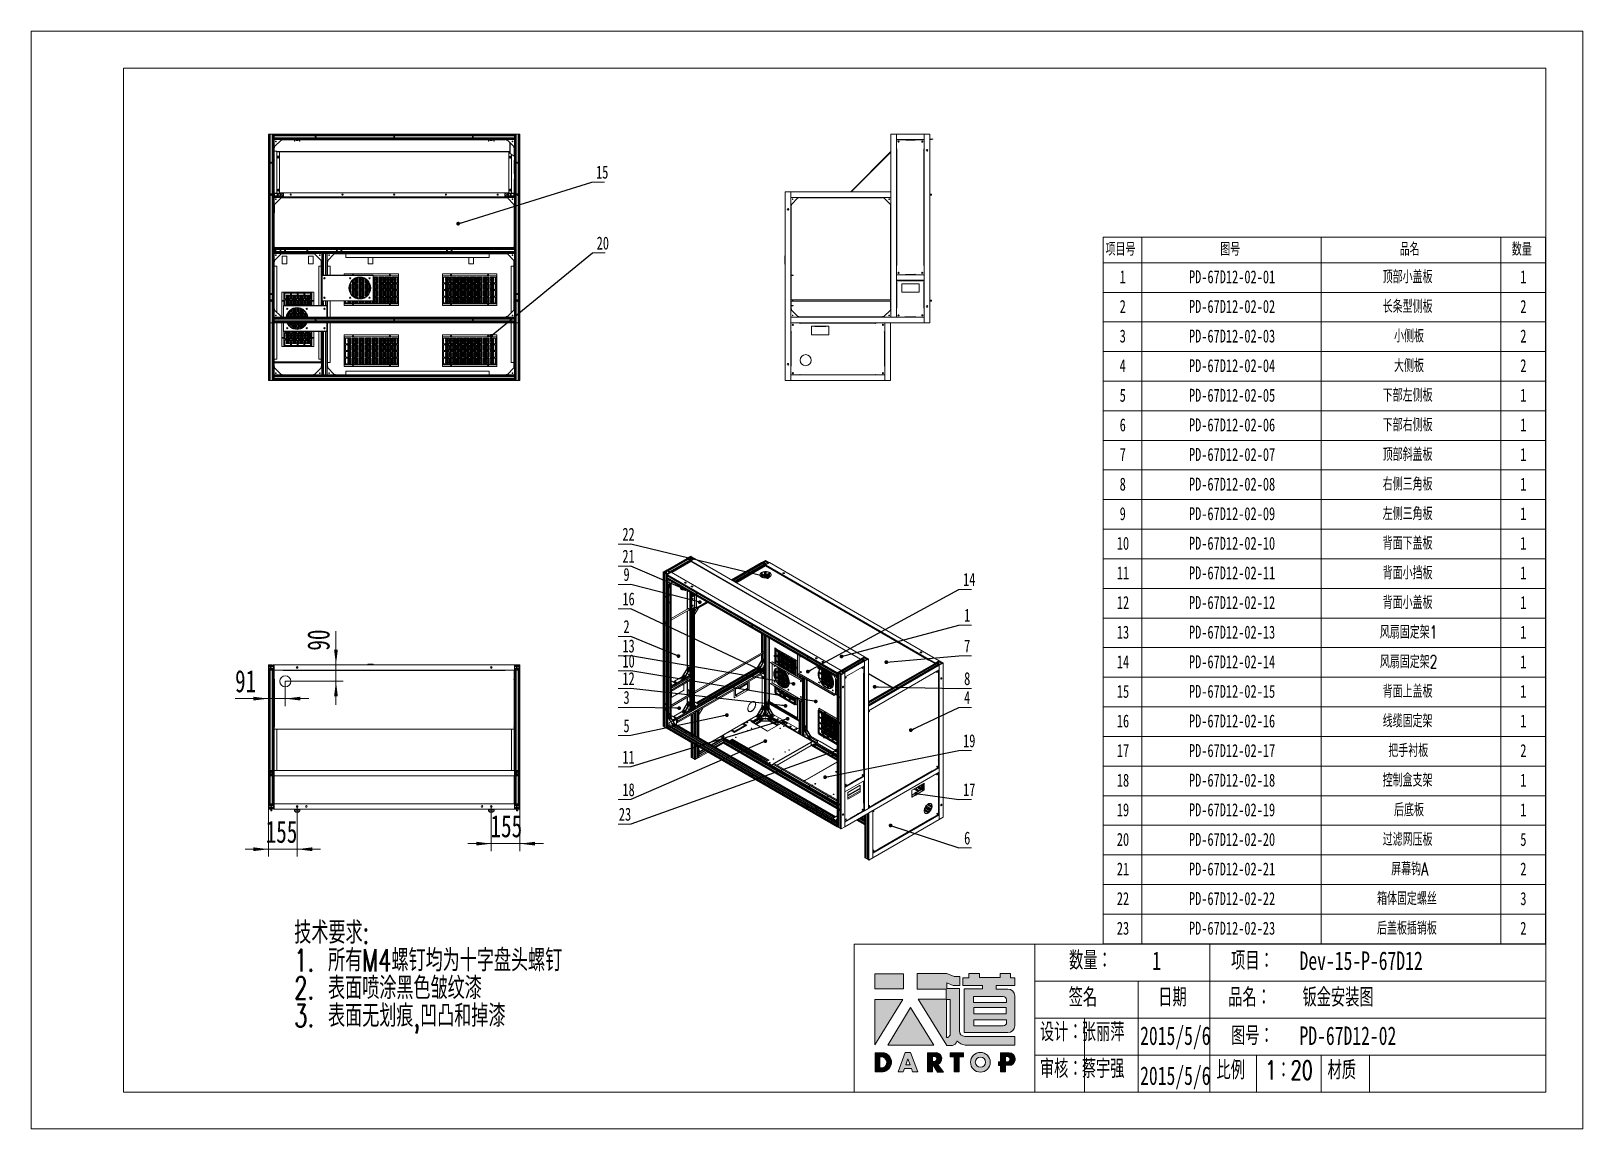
# Model space of a CAD drawing. Header units: millimetres. Extents: x 2 to 8402, y 4 to 5944.
import ezdxf

# ---------------------------------------------------------------- set-up
doc = ezdxf.new("R2010")
doc.units = ezdxf.units.MM
doc.header["$LTSCALE"] = 20
doc.layers.add('A-TITLEBLOCK', color=7, linetype='Continuous', lineweight=15)
doc.styles.add('SLDTEXTSTYLE0', font='TXT', dxfattribs={"width": 0.7, "bigfont": 'bigfont'})
doc.styles.add('SLDTEXTSTYLE1', font='TXT', dxfattribs={"width": 0.7})
doc.dimstyles.new('SLDDIMSTYLE0', dxfattribs={"dimtxt": 120, "dimasz": 81.6, "dimexe": 0, "dimexo": 0.0625, "dimgap": 30, "dimtad": 2, "dimrnd": 1e-09, "dimzin": 12, "dimdsep": 46, "dimtxsty": 'SLDTEXTSTYLE1', "dimsah": 1, "dimcen": 0.09, "dimadec": 0, "dimazin": 3, "dimtfac": 1, "dimtmove": 0, "dimatfit": 0, "dimfxl": 0, "dimfrac": 2, "dimtolj": 1, "dimtzin": 12, "dimarcsym": 0})
doc.dimstyles.new('SLDDIMSTYLE1', dxfattribs={"dimtxt": 0.18, "dimasz": 20.32, "dimexe": 0, "dimexo": 0.0625, "dimgap": 0, "dimtad": 0, "dimtih": 1, "dimtoh": 1, "dimdec": 0, "dimrnd": 1e-09, "dimzin": 0, "dimdsep": 46, "dimtxsty": 'Standard', "dimblk1": 'DOT', "dimblk2": 'DOT', "dimsah": 1, "dimcen": 0.09, "dimadec": 0, "dimazin": 0, "dimtfac": 20.32, "dimtdec": 0, "dimtofl": 0, "dimtmove": 0, "dimatfit": 3, "dimldrblk": 'DOT', "dimfxl": 0, "dimfrac": 2, "dimtolj": 1, "dimtzin": 0, "dimarcsym": 0})

msp = doc.modelspace()

# ---------------------------------------------------------------- texts
at = {"layer": 'A-TITLEBLOCK', "char_height": 100, "attachment_point": 1}
for s, insert, style in [('\\M+19094\\M+197CA\\M+18146', (5620.189, 966.002), 'SLDTEXTSTYLE0'), ('1', (6070.183, 964.724), 'SLDTEXTSTYLE1'), ('项\\M+196DA\\M+18146', (6496.789, 964.724), 'SLDTEXTSTYLE0'), ('Dev-15-P-67D12', (6867.525, 964.724), 'SLDTEXTSTYLE1'), ('签\\M+196BC', (5617.845, 766.298), 'SLDTEXTSTYLE0'), ('\\M+193FA\\M+18AFA', (6102.843, 766.298), 'SLDTEXTSTYLE0'), ('\\M+19569\\M+196BC\\M+18146', (6481.863, 766.298), 'SLDTEXTSTYLE0'), ('钣\\M+18BE0\\M+188C0\\M+19195图', (6883.737, 766.298), 'SLDTEXTSTYLE0'), ('设计\\M+18146', (5462.149, 578.786), 'SLDTEXTSTYLE0'), ('张丽\\M+1E4CA', (5688.988, 578.786), 'SLDTEXTSTYLE0'), ('2015/5/6', (6004.619, 558.786), 'SLDTEXTSTYLE1'), ('图\\M+18D86\\M+18146', (6496.789, 558.786), 'SLDTEXTSTYLE0'), ('PD-67D12-02', (6867.386, 558.786), 'SLDTEXTSTYLE1'), ('审\\M+18A6A\\M+18146', (5462.149, 380.11), 'SLDTEXTSTYLE0'), ('\\M+1E4EF\\M+18946强', (5688.988, 380.11), 'SLDTEXTSTYLE0'), ('2015/5/6', (6004.619, 342.527), 'SLDTEXTSTYLE1'), ('\\M+194E4\\M+197E1', (6417.819, 372.527), 'SLDTEXTSTYLE0'), ('1\\M+1814620', (6682.241, 372.527), 'SLDTEXTSTYLE0'), ('\\M+18DDE质', (7019.274, 372.527), 'SLDTEXTSTYLE0')]:
    msp.add_mtext(s, dxfattribs=dict(at, insert=insert, style=style))

# ---------------------------------------------------------------- blocks, each defined once
blk = doc.blocks.new('块1')
at = {"linetype": 'Continuous'}
for color, points in [(12, [(154.6, 449.7), (154.6, 531.2), (-1.4, 531.2), (-1.4, 449.7)]), (12, [(-1, 146.9), (149.6, 392.7), (-1, 392.7)]), (12, [(318.8, 145.3), (191.3, 348.1), (68.3, 145.3)]), (8, [(477.9, 81.3), (477.9, 103.8), (406.7, 103.8), (406.7, 81.2), (428.9, 81.2), (428.9, -0.2), (455.5, -0.2), (455.5, 81.3)])]:
    blk.add_hatch(color=color, dxfattribs=at).paths.add_polyline_path(points, flags=0)
h = blk.add_hatch(color=12, dxfattribs=at)
edge = h.paths.add_edge_path(flags=0)
edge.add_line((387.7, 451.2), (387.7, 481.7))
edge.add_line((387.7, 481.7), (422.1, 466.8))
edge.add_line((422.1, 466.8), (459.3, 466.8))
edge.add_line((459.3, 466.8), (459.3, 516.1))
edge.add_line((459.3, 516.1), (428.6, 516.1))
edge.add_line((428.6, 516.1), (388.6, 531.9))
edge.add_line((388.6, 531.9), (228.3, 531.9))
edge.add_line((228.3, 531.9), (228.3, 448.6))
edge.add_line((228.3, 448.6), (384.3, 448.6))
edge.add_line((384.3, 448.6), (384.3, 446.9))
edge.add_line((384.3, 446.9), (384.3, 393.7))
edge.add_line((384.3, 393.7), (233, 393.7))
edge.add_line((233, 393.7), (388.6, 143.3))
edge.add_line((388.6, 143.3), (419.4, 143.3))
edge.add_arc((412.6, 172.8), 30.3, 282.98113, 345.41723)
edge.add_line((441.9, 165.1), (441.9, 166.3))
edge.add_line((441.9, 166.3), (444.6, 166.3))
edge.add_arc((502.7, 228.1), 84.8, 226.7358, 259.32094)
edge.add_line((487, 144.7), (757.4, 144.7))
edge.add_line((757.4, 144.7), (757.4, 192.2))
edge.add_line((757.4, 192.2), (485.9, 192.2))
edge.add_arc((485.9, 221.8), 29.6, 180, 270, ccw=False)
edge.add_line((456.3, 221.8), (456.3, 451.2))
edge.add_line((456.3, 451.2), (387.7, 451.2))
edge = h.paths.add_edge_path(flags=0)
edge.add_line((394.2, 186.4), (385.8, 186.4))
edge.add_line((385.8, 186.4), (385.9, 392.6))
edge.add_line((385.9, 392.6), (405.7, 392.6))
edge.add_line((405.7, 392.6), (405.7, 198.3))
edge.add_arc((367, 224.4), 46.7, 305.63988, 325.96896, ccw=False)
h = blk.add_hatch(color=12, dxfattribs=at)
edge = h.paths.add_edge_path(flags=0)
edge.add_line((756.9, 466.9), (756.9, 509.2))
edge.add_line((756.9, 509.2), (732.9, 509.2))
edge.add_line((732.9, 509.2), (732.9, 532.1))
edge.add_line((732.9, 532.1), (677.9, 532.1))
edge.add_line((677.9, 532.1), (677.9, 510.3))
edge.add_line((677.9, 510.3), (565.6, 510.3))
edge.add_line((565.6, 510.3), (565.6, 533.2))
edge.add_line((565.6, 533.2), (506.8, 533.2))
edge.add_line((506.8, 533.2), (506.8, 509.9))
edge.add_line((506.8, 509.9), (474.4, 509.9))
edge.add_line((474.4, 509.9), (474.4, 467.7))
edge.add_line((474.4, 467.7), (581.6, 467.7))
edge.add_line((581.6, 467.7), (581.6, 449.1))
edge.add_line((581.6, 449.1), (481.7, 449.1))
edge.add_line((481.7, 449.1), (481.7, 212.9))
edge.add_line((481.7, 212.9), (718.8, 212.9))
edge.add_arc((718.8, 249.8), 37, 270, 360)
edge.add_line((755.8, 249.8), (755.8, 411.6))
edge.add_arc((718.8, 411.6), 37, 0, 90)
edge.add_line((718.8, 448.5), (656.1, 448.5))
edge.add_line((656.1, 448.5), (656.1, 466.9))
edge.add_line((656.1, 466.9), (756.9, 466.9))
h.paths.add_polyline_path([(534.7, 313.5), (534.7, 347.9), (709.9, 347.9), (709.9, 313.5)], flags=0)
edge = h.paths.add_edge_path(flags=0)
edge.add_line((533.6, 408.5), (692.6, 408.5))
edge.add_arc((692.6, 390), 18.5, 0, 90, ccw=False)
edge.add_line((711.1, 390), (711.1, 376.5))
edge.add_line((711.1, 376.5), (533.6, 376.5))
edge.add_line((533.6, 376.5), (533.6, 408.5))
edge = h.paths.add_edge_path(flags=0)
edge.add_line((534.7, 249.5), (534.7, 282.6))
edge.add_line((534.7, 282.6), (712.2, 282.6))
edge.add_line((712.2, 282.6), (712.2, 267.9))
edge.add_arc((693.8, 267.9), 18.5, -90, 0, ccw=False)
edge.add_line((693.8, 249.5), (534.7, 249.5))
h = blk.add_hatch(color=8, dxfattribs=at)
edge = h.paths.add_edge_path(flags=0)
edge.add_arc((35.6, 52.7), 53.2, 278.66044, 432.32035)
edge.add_line((51.8, 103.4), (0.2, 103.4))
edge.add_line((0.2, 103.4), (0.2, 0.1))
edge.add_line((0.2, 0.1), (43.6, 0.1))
edge = h.paths.add_edge_path(flags=0)
edge.add_line((26.4, 80.8), (42.4, 80.8))
edge.add_arc((31.5, 51.4), 31.4, -65.78573, 69.71773, ccw=False)
edge.add_line((44.4, 22.7), (26.4, 22.7))
edge.add_line((26.4, 22.7), (26.4, 80.8))
h = blk.add_hatch(color=8, dxfattribs=at)
h.paths.add_polyline_path([(231.5, -0.2), (191.7, 104.3), (162.2, 104.3), (124.3, 0), (152.2, 0), (158.8, 18.5), (196.6, 18.5), (203.3, -0.2)], flags=0)
h.paths.add_polyline_path([(166, 38.4), (177.5, 71.2), (189.4, 38.4)], flags=0)
h = blk.add_hatch(color=8, dxfattribs=at)
edge = h.paths.add_edge_path(flags=0)
edge.add_arc((327.6, 72), 33.1, 290.60733, 437.21242)
edge.add_line((334.9, 104.2), (284.2, 104.2))
edge.add_line((284.2, 104.2), (284.2, 0))
edge.add_line((284.2, 0), (311, 0))
edge.add_line((311, 0), (311, 41.3))
edge.add_line((311, 41.3), (338.6, -0.4))
edge.add_line((338.6, -0.4), (371, -0.4))
edge.add_line((371, -0.4), (339.3, 41))
edge = h.paths.add_edge_path(flags=0)
edge.add_arc((319.5, 70.4), 14, -77.47303, 76.71958, ccw=False)
edge.add_line((322.6, 56.7), (310.7, 56.7))
edge.add_line((310.7, 56.7), (310.7, 84.1))
edge.add_line((310.7, 84.1), (322.7, 84.1))
h = blk.add_hatch(color=8, dxfattribs=at)
edge = h.paths.add_edge_path(flags=0)
edge.add_arc((570.2, 52.5), 53.5, 0, 360)
edge = h.paths.add_edge_path(flags=0)
edge.add_arc((570.2, 52.5), 27.5, 0, 360)
h = blk.add_hatch(color=8, dxfattribs=at)
edge = h.paths.add_edge_path(flags=0)
edge.add_arc((723.5, 68.9), 35.1, 288.89587, 445.24422)
edge.add_line((726.4, 104), (724.8, 104))
edge.add_line((724.8, 104), (679.6, 104))
edge.add_line((679.6, 104), (679.6, 55.3))
edge.add_line((679.6, 55.3), (667.6, 55.3))
edge.add_line((667.6, 55.3), (667.6, 35.6))
edge.add_line((667.6, 35.6), (679.4, 35.6))
edge.add_line((679.4, 35.6), (679.4, 0.1))
edge.add_line((679.4, 0.1), (705.8, 0.1))
edge.add_line((705.8, 0.1), (705.8, 35.7))
edge.add_line((705.8, 35.7), (734.9, 35.7))
edge = h.paths.add_edge_path(flags=0)
edge.add_arc((716.2, 69.2), 14.1, -79.01086, 72.55128, ccw=False)
edge.add_line((718.9, 55.4), (705.4, 55.4))
edge.add_line((705.4, 55.4), (705.4, 82.7))
edge.add_line((705.4, 82.7), (720.5, 82.7))
at = {"layer": 'A-TITLEBLOCK'}
for p, q in [((154.6, 531.2), (-1.4, 531.2)), ((-1.4, 531.2), (-1.4, 449.7)), ((154.6, 449.7), (154.6, 531.2)), ((388.6, 531.9), (228.3, 531.9)), ((228.3, 531.9), (228.3, 448.6)), ((428.6, 516.1), (388.6, 531.9)), ((459.3, 516.1), (428.6, 516.1)), ((459.3, 466.8), (459.3, 516.1)), ((506.8, 509.9), (474.4, 509.9)), ((474.4, 509.9), (474.4, 467.7)), ((565.6, 533.2), (506.8, 533.2)), ((506.8, 533.2), (506.8, 509.9)), ((565.6, 510.3), (565.6, 533.2)), ((677.9, 510.3), (565.6, 510.3)), ((732.9, 532.1), (677.9, 532.1)), ((677.9, 532.1), (677.9, 510.3)), ((732.9, 509.2), (732.9, 532.1)), ((756.9, 509.2), (732.9, 509.2)), ((756.9, 466.9), (756.9, 509.2)), ((-1.4, 449.7), (154.6, 449.7)), ((228.3, 448.6), (384.3, 448.6)), ((384.3, 448.6), (384.3, 446.9)), ((384.3, 446.9), (384.3, 393.7)), ((387.7, 481.7), (422.1, 466.8)), ((387.7, 451.2), (387.7, 481.7)), ((456.3, 451.2), (387.7, 451.2)), ((422.1, 466.8), (459.3, 466.8)), ((456.3, 221.8), (456.3, 451.2)), ((474.4, 467.7), (581.6, 467.7)), ((581.6, 449.1), (481.7, 449.1)), ((481.7, 449.1), (481.7, 212.9)), ((581.6, 467.7), (581.6, 449.1)), ((656.1, 448.5), (656.1, 466.9)), ((656.1, 466.9), (756.9, 466.9)), ((718.8, 448.5), (656.1, 448.5)), ((149.6, 392.7), (-1, 392.7)), ((-1, 392.7), (-1, 146.9)), ((-1, 146.9), (149.6, 392.7)), ((191.3, 348.1), (68.3, 145.3)), ((318.8, 145.3), (191.3, 348.1)), ((384.3, 393.7), (233, 393.7)), ((233, 393.7), (388.6, 143.3)), ((385.8, 186.4), (385.9, 392.6)), ((385.9, 392.6), (405.7, 392.6)), ((405.7, 392.6), (405.7, 198.3)), ((533.6, 376.5), (533.6, 408.5)), ((533.6, 408.5), (692.6, 408.5)), ((711.1, 376.5), (533.6, 376.5)), ((534.7, 313.5), (534.7, 347.9)), ((534.7, 347.9), (709.9, 347.9)), ((709.9, 347.9), (709.9, 313.5)), ((711.1, 390), (711.1, 376.5)), ((755.8, 249.8), (755.8, 411.6)), ((709.9, 313.5), (534.7, 313.5)), ((534.7, 249.5), (534.7, 282.6)), ((534.7, 282.6), (712.2, 282.6)), ((712.2, 282.6), (712.2, 267.9)), ((394.2, 186.4), (385.8, 186.4)), ((481.7, 212.9), (718.8, 212.9)), ((757.4, 192.2), (485.9, 192.2)), ((693.8, 249.5), (534.7, 249.5)), ((757.4, 144.7), (757.4, 192.2)), ((51.8, 103.4), (0.2, 103.4)), ((0.2, 103.4), (0.2, 0.1)), ((68.3, 145.3), (318.8, 145.3)), ((162.2, 104.3), (124.3, 0)), ((191.7, 104.3), (162.2, 104.3)), ((231.5, -0.2), (191.7, 104.3)), ((334.9, 104.2), (284.2, 104.2)), ((284.2, 104.2), (284.2, 0)), ((310.7, 56.7), (310.7, 84.1)), ((310.7, 84.1), (322.7, 84.1)), ((388.6, 143.3), (419.4, 143.3)), ((477.9, 103.8), (406.7, 103.8)), ((406.7, 103.8), (406.7, 81.2)), ((441.9, 165.1), (441.9, 166.3)), ((441.9, 166.3), (444.6, 166.3)), ((477.9, 81.3), (477.9, 103.8)), ((487, 144.7), (757.4, 144.7)), ((724.8, 104), (679.6, 104)), ((679.6, 104), (679.6, 55.3)), ((726.4, 104), (724.8, 104)), ((0.2, 0.1), (43.6, 0.1)), ((26.4, 22.7), (26.4, 80.8)), ((26.4, 80.8), (42.4, 80.8)), ((44.4, 22.7), (26.4, 22.7)), ((124.3, 0), (152.2, 0)), ((152.2, 0), (158.8, 18.5)), ((158.8, 18.5), (196.6, 18.5)), ((166, 38.4), (177.5, 71.2)), ((189.4, 38.4), (166, 38.4)), ((177.5, 71.2), (189.4, 38.4)), ((196.6, 18.5), (203.3, -0.2)), ((322.6, 56.7), (310.7, 56.7)), ((311, 0), (311, 41.3)), ((311, 41.3), (338.6, -0.4)), ((371, -0.4), (339.3, 41)), ((406.7, 81.2), (428.9, 81.2)), ((428.9, 81.2), (428.9, -0.2)), ((455.5, -0.2), (455.5, 81.3)), ((455.5, 81.3), (477.9, 81.3)), ((679.6, 55.3), (667.6, 55.3)), ((667.6, 55.3), (667.6, 35.6)), ((667.6, 35.6), (679.4, 35.6)), ((679.4, 35.6), (679.4, 0.1)), ((679.4, 0.1), (705.8, 0.1)), ((705.4, 55.4), (705.4, 82.7)), ((705.4, 82.7), (720.5, 82.7)), ((718.9, 55.4), (705.4, 55.4)), ((705.8, 0.1), (705.8, 35.7)), ((705.8, 35.7), (734.9, 35.7)), ((203.3, -0.2), (231.5, -0.2)), ((284.2, 0), (311, 0)), ((338.6, -0.4), (371, -0.4)), ((428.9, -0.2), (455.5, -0.2))]:
    blk.add_line(p, q, dxfattribs=at)
for radius in [53.5, 27.5]:
    blk.add_circle((570.2, 52.5), radius, dxfattribs=at)
for centre, radius, start, end in [((718.8, 411.6), 37, 0, 90), ((692.6, 390), 18.5, 360, 90), ((693.8, 267.9), 18.5, 270, 0), ((367, 224.4), 46.7, 305.63988, 325.96896), ((485.9, 221.8), 29.6, 180, 270), ((718.8, 249.8), 37, 270, 360), ((35.6, 52.7), 53.2, 278.66044, 72.32035), ((319.5, 70.4), 14, 282.52697, 76.71958), ((327.6, 72), 33.1, 290.60733, 77.21242), ((412.6, 172.8), 30.3, 282.98113, 345.41723), ((502.7, 228.1), 84.8, 226.7358, 259.32094), ((723.5, 68.9), 35.1, 288.89587, 85.24422), ((31.5, 51.4), 31.4, 294.21427, 69.71773), ((716.2, 69.2), 14.1, 280.98914, 72.55128)]:
    blk.add_arc(centre, radius, start, end, dxfattribs=at)
blk = doc.blocks.new('SW_NOTE_0')
at = {"layer": 'A-TITLEBLOCK', "color": 0, "char_height": 120, "attachment_point": 1, "style": 'SLDTEXTSTYLE0'}
for s, insert in [('\\M+18B5A术\\M+19776\\M+18B81:', (0, 154.7)), ('1. \\M+18F8A\\M+1974CM4\\M+19786钉\\M+18BCF为\\M+18F5C\\M+18E9A盘头\\M+19786钉', (0, 4.7)), ('2. \\M+1955C\\M+196CA喷涂\\M+1FC4B\\M+19046皱纹\\M+18EBD', (0, -145.3)), ('3. \\M+1955C\\M+196CA\\M+19DD9划\\M+18DAD,\\M+1899A\\M+193CA\\M+19861\\M+19D7B\\M+18EBD', (0, -295.3))]:
    blk.add_mtext(s, dxfattribs=dict(at, insert=insert))
blk = doc.blocks.new('SW_TABLEANNOTATION_0')
at = {"layer": 'A-TITLEBLOCK', "color": 0}
for p, q in [((0, 0), (0, -3823.1)), ((2394.9, 0), (0, 0)), ((210.4, 0), (210.4, -138.7)), ((1181.2, 0), (1181.2, -138.7)), ((2152.1, 0), (2152.1, -138.7)), ((2394.9, -3823.1), (2394.9, 0)), ((0, -138.7), (2394.9, -138.7)), ((210.4, -138.7), (210.4, -3823.1)), ((1181.2, -138.7), (1181.2, -3823.1)), ((2152.1, -138.7), (2152.1, -3823.1)), ((0, -298.9), (2394.9, -298.9)), ((0, -459.1), (2394.9, -459.1)), ((0, -619.3), (2394.9, -619.3)), ((0, -779.5), (2394.9, -779.5)), ((0, -939.6), (2394.9, -939.6)), ((0, -1099.8), (2394.9, -1099.8)), ((0, -1260), (2394.9, -1260)), ((0, -1420.2), (2394.9, -1420.2)), ((0, -1580.4), (2394.9, -1580.4)), ((0, -1740.6), (2394.9, -1740.6)), ((0, -1900.8), (2394.9, -1900.8)), ((0, -2061), (2394.9, -2061)), ((0, -2221.2), (2394.9, -2221.2)), ((0, -2381.4), (2394.9, -2381.4)), ((0, -2541.6), (2394.9, -2541.6)), ((0, -2701.7), (2394.9, -2701.7)), ((0, -2861.9), (2394.9, -2861.9)), ((0, -3022.1), (2394.9, -3022.1)), ((0, -3182.3), (2394.9, -3182.3)), ((0, -3342.5), (2394.9, -3342.5)), ((0, -3502.7), (2394.9, -3502.7)), ((0, -3662.9), (2394.9, -3662.9)), ((0, -3823.1), (2394.9, -3823.1))]:
    blk.add_line(p, q, dxfattribs=at)
at = {"layer": 'A-TITLEBLOCK', "color": 0, "char_height": 70, "attachment_point": 1}
for s, insert, style in [('项\\M+196DA\\M+18D86', (13.4, -30.4), 'SLDTEXTSTYLE0'), ('图\\M+18D86', (634.5, -30.4), 'SLDTEXTSTYLE0'), ('\\M+19569\\M+196BC', (1605.4, -30.4), 'SLDTEXTSTYLE0'), ('\\M+19094\\M+197CA', (2212.4, -30.4), 'SLDTEXTSTYLE0'), ('1', (89.8, -179.8), 'SLDTEXTSTYLE1'), ('PD-67D12-02-01', (464.8, -179.8), 'SLDTEXTSTYLE1'), ('顶\\M+19594\\M+18FAC\\M+1E1B3\\M+194C2', (1513.6, -179.8), 'SLDTEXTSTYLE0'), ('1', (2258.2, -179.8), 'SLDTEXTSTYLE1'), ('长\\M+18FF0\\M+18C5E侧\\M+194C2', (1513.6, -340), 'SLDTEXTSTYLE0'), ('2', (89.8, -340), 'SLDTEXTSTYLE1'), ('PD-67D12-02-02', (464.8, -340), 'SLDTEXTSTYLE1'), ('2', (2258.2, -340), 'SLDTEXTSTYLE1'), ('3', (89.8, -500.2), 'SLDTEXTSTYLE1'), ('PD-67D12-02-03', (464.8, -500.2), 'SLDTEXTSTYLE1'), ('\\M+18FAC侧\\M+194C2', (1574.9, -500.2), 'SLDTEXTSTYLE0'), ('2', (2258.2, -500.2), 'SLDTEXTSTYLE1'), ('4', (89.8, -660.4), 'SLDTEXTSTYLE1'), ('PD-67D12-02-04', (464.8, -660.4), 'SLDTEXTSTYLE1'), ('\\M+191E5侧\\M+194C2', (1574.9, -660.4), 'SLDTEXTSTYLE0'), ('2', (2258.2, -660.4), 'SLDTEXTSTYLE1'), ('5', (89.8, -820.6), 'SLDTEXTSTYLE1'), ('PD-67D12-02-05', (464.8, -820.6), 'SLDTEXTSTYLE1'), ('\\M+189BA\\M+19594\\M+18DB6侧\\M+194C2', (1513.7, -820.6), 'SLDTEXTSTYLE0'), ('1', (2258.2, -820.6), 'SLDTEXTSTYLE1'), ('6', (89.9, -980.8), 'SLDTEXTSTYLE1'), ('PD-67D12-02-06', (464.8, -980.8), 'SLDTEXTSTYLE1'), ('\\M+189BA\\M+19594\\M+18945侧\\M+194C2', (1513.7, -980.8), 'SLDTEXTSTYLE0'), ('1', (2258.2, -980.8), 'SLDTEXTSTYLE1'), ('7', (89.9, -1141), 'SLDTEXTSTYLE1'), ('PD-67D12-02-07', (464.8, -1141), 'SLDTEXTSTYLE1'), ('顶\\M+19594\\M+18ECE\\M+1E1B3\\M+194C2', (1513.6, -1141), 'SLDTEXTSTYLE0'), ('1', (2258.2, -1141), 'SLDTEXTSTYLE1'), ('8', (89.9, -1301.2), 'SLDTEXTSTYLE1'), ('PD-67D12-02-08', (464.8, -1301.2), 'SLDTEXTSTYLE1'), ('\\M+18945侧\\M+18E4F\\M+18A70\\M+194C2', (1513.7, -1301.2), 'SLDTEXTSTYLE0'), ('1', (2258.2, -1301.2), 'SLDTEXTSTYLE1'), ('9', (89.9, -1461.3), 'SLDTEXTSTYLE1'), ('PD-67D12-02-09', (464.8, -1461.3), 'SLDTEXTSTYLE1'), ('\\M+18DB6侧\\M+18E4F\\M+18A70\\M+194C2', (1513.6, -1461.3), 'SLDTEXTSTYLE0'), ('1', (2258.2, -1461.3), 'SLDTEXTSTYLE1'), ('10', (74.5, -1621.5), 'SLDTEXTSTYLE1'), ('PD-67D12-02-10', (464.8, -1621.5), 'SLDTEXTSTYLE1'), ('\\M+19477\\M+196CA\\M+189BA\\M+1E1B3\\M+194C2', (1513.5, -1621.5), 'SLDTEXTSTYLE0'), ('1', (2258.2, -1621.5), 'SLDTEXTSTYLE1'), ('11', (74.5, -1781.7), 'SLDTEXTSTYLE1'), ('PD-67D12-02-11', (464.8, -1781.7), 'SLDTEXTSTYLE1'), ('\\M+19477\\M+196CA\\M+18FAC挡\\M+194C2', (1513.6, -1781.7), 'SLDTEXTSTYLE0'), ('1', (2258.2, -1781.7), 'SLDTEXTSTYLE1'), ('12', (74.5, -1941.9), 'SLDTEXTSTYLE1'), ('PD-67D12-02-12', (464.8, -1941.9), 'SLDTEXTSTYLE1'), ('\\M+19477\\M+196CA\\M+18FAC\\M+1E1B3\\M+194C2', (1513.6, -1941.9), 'SLDTEXTSTYLE0'), ('1', (2258.2, -1941.9), 'SLDTEXTSTYLE1'), ('风\\M+190EE\\M+18CC5\\M+192E8\\M+189CB1', (1498.2, -2102.1), 'SLDTEXTSTYLE0'), ('13', (74.5, -2102.1), 'SLDTEXTSTYLE1'), ('PD-67D12-02-13', (464.8, -2102.1), 'SLDTEXTSTYLE1'), ('1', (2258.2, -2102.1), 'SLDTEXTSTYLE1'), ('14', (74.5, -2262.3), 'SLDTEXTSTYLE1'), ('PD-67D12-02-14', (464.8, -2262.3), 'SLDTEXTSTYLE1'), ('风\\M+190EE\\M+18CC5\\M+192E8\\M+189CB2', (1498.2, -2262.3), 'SLDTEXTSTYLE0'), ('1', (2258.2, -2262.3), 'SLDTEXTSTYLE1'), ('15', (74.5, -2422.5), 'SLDTEXTSTYLE1'), ('PD-67D12-02-15', (464.8, -2422.5), 'SLDTEXTSTYLE1'), ('\\M+19477\\M+196CA\\M+18FE3\\M+1E1B3\\M+194C2', (1513.6, -2422.5), 'SLDTEXTSTYLE0'), ('1', (2258.2, -2422.5), 'SLDTEXTSTYLE1'), ('16', (74.5, -2582.7), 'SLDTEXTSTYLE1'), ('PD-67D12-02-16', (464.8, -2582.7), 'SLDTEXTSTYLE1'), ('线缆\\M+18CC5\\M+192E8\\M+189CB', (1513.6, -2582.7), 'SLDTEXTSTYLE0'), ('1', (2258.2, -2582.7), 'SLDTEXTSTYLE1'), ('17', (74.5, -2742.9), 'SLDTEXTSTYLE1'), ('PD-67D12-02-17', (464.8, -2742.9), 'SLDTEXTSTYLE1'), ('\\M+19463\\M+18EE8衬\\M+194C2', (1544.2, -2742.9), 'SLDTEXTSTYLE0'), ('2', (2258.2, -2742.9), 'SLDTEXTSTYLE1'), ('18', (74.5, -2903.1), 'SLDTEXTSTYLE1'), ('PD-67D12-02-18', (464.8, -2903.1), 'SLDTEXTSTYLE1'), ('\\M+18D54\\M+190A7\\M+1E1B4\\M+18E78\\M+189CB', (1513.6, -2903.1), 'SLDTEXTSTYLE0'), ('1', (2258.2, -2903.1), 'SLDTEXTSTYLE1'), ('19', (74.5, -3063.3), 'SLDTEXTSTYLE1'), ('PD-67D12-02-19', (464.8, -3063.3), 'SLDTEXTSTYLE1'), ('\\M+18D40\\M+192EA\\M+194C2', (1574.9, -3063.3), 'SLDTEXTSTYLE0'), ('1', (2258.2, -3063.3), 'SLDTEXTSTYLE1'), ('20', (74.5, -3223.5), 'SLDTEXTSTYLE1'), ('PD-67D12-02-20', (464.8, -3223.5), 'SLDTEXTSTYLE1'), ('过滤\\M+1E3A4压\\M+194C2', (1513.6, -3223.5), 'SLDTEXTSTYLE0'), ('5', (2258.2, -3223.5), 'SLDTEXTSTYLE1'), ('21', (74.5, -3383.6), 'SLDTEXTSTYLE1'), ('PD-67D12-02-21', (464.8, -3383.6), 'SLDTEXTSTYLE1'), ('\\M+19BA0\\M+1968B钩A', (1559.5, -3383.6), 'SLDTEXTSTYLE0'), ('2', (2258.2, -3383.6), 'SLDTEXTSTYLE1'), ('22', (74.5, -3543.8), 'SLDTEXTSTYLE1'), ('PD-67D12-02-22', (464.8, -3543.8), 'SLDTEXTSTYLE1'), ('\\M+194A0\\M+191CC\\M+18CC5\\M+192E8\\M+19786丝', (1483.1, -3543.8), 'SLDTEXTSTYLE0'), ('3', (2258.2, -3543.8), 'SLDTEXTSTYLE1'), ('23', (74.5, -3704), 'SLDTEXTSTYLE1'), ('PD-67D12-02-23', (464.8, -3704), 'SLDTEXTSTYLE1'), ('\\M+18D40\\M+1E1B3\\M+194C2\\M+19D87销\\M+194C2', (1482.9, -3704), 'SLDTEXTSTYLE0'), ('2', (2258.2, -3704), 'SLDTEXTSTYLE1')]:
    blk.add_mtext(s, dxfattribs=dict(at, insert=insert, style=style))
blk = doc.blocks.new('_D')
at = {"layer": 'A-TITLEBLOCK'}
for p, q in [((1651.9, 2516.1), (1651.9, 2697.3)), ((1651.9, 2426.1), (1651.9, 2516.1)), ((1377.7, 2426.1), (1691.9, 2426.1)), ((1651.9, 2426.1), (1651.9, 2299.1))]:
    blk.add_line(p, q, dxfattribs=at)
for points in [[(1651.9, 2516.1), (1662.1, 2597.7), (1641.7, 2597.7)], [(1651.9, 2426.1), (1641.7, 2344.5), (1662.1, 2344.5)]]:
    blk.add_solid(points, dxfattribs=at)
at = {"layer": 'A-TITLEBLOCK', "insert": (1497.2, 2592.1), "char_height": 120, "attachment_point": 1, "rotation": 90, "style": 'SLDTEXTSTYLE1'}
blk.add_mtext('90', dxfattribs=at)
blk = doc.blocks.new('_D_1')
at = {"layer": 'A-TITLEBLOCK'}
for p, q in [((1377.7, 2426.1), (1377.7, 2292.5)), ((1286.7, 2332.5), (1105.9, 2332.5)), ((1377.7, 2332.5), (1286.7, 2332.5)), ((1377.7, 2332.5), (1504.7, 2332.5))]:
    blk.add_line(p, q, dxfattribs=at)
for points in [[(1286.7, 2332.5), (1205.1, 2342.6), (1205.1, 2322.3)], [(1377.7, 2332.5), (1459.3, 2322.3), (1459.3, 2342.6)]]:
    blk.add_solid(points, dxfattribs=at)
at = {"layer": 'A-TITLEBLOCK', "insert": (1105.9, 2487.2), "char_height": 120, "attachment_point": 1, "style": 'SLDTEXTSTYLE1'}
blk.add_mtext('91', dxfattribs=at)
blk = doc.blocks.new('_D_2')
at = {"layer": 'A-TITLEBLOCK'}
for p, q in [((2492.7, 1749.1), (2492.7, 1507.8)), ((2647.7, 1734.1), (2647.7, 1507.8)), ((2492.7, 1547.8), (2365.7, 1547.8)), ((2492.7, 1547.8), (2647.7, 1547.8)), ((2647.7, 1547.8), (2774.7, 1547.8))]:
    blk.add_line(p, q, dxfattribs=at)
for points in [[(2492.7, 1547.8), (2411.1, 1558), (2411.1, 1537.7)], [(2647.7, 1547.8), (2729.3, 1537.7), (2729.3, 1558)]]:
    blk.add_solid(points, dxfattribs=at)
at = {"layer": 'A-TITLEBLOCK', "insert": (2488.4, 1702.5), "char_height": 120, "attachment_point": 1, "style": 'SLDTEXTSTYLE1'}
blk.add_mtext('155', dxfattribs=at)
blk = doc.blocks.new('_D_3')
at = {"layer": 'A-TITLEBLOCK'}
for p, q in [((1286.7, 1734.1), (1286.7, 1477.6)), ((1441.7, 1749.1), (1441.7, 1477.6)), ((1286.7, 1517.6), (1159.7, 1517.6)), ((1441.7, 1517.6), (1286.7, 1517.6)), ((1441.7, 1517.6), (1568.7, 1517.6))]:
    blk.add_line(p, q, dxfattribs=at)
for points in [[(1286.7, 1517.6), (1205.1, 1527.8), (1205.1, 1507.5)], [(1441.7, 1517.6), (1523.3, 1507.5), (1523.3, 1527.8)]]:
    blk.add_solid(points, dxfattribs=at)
at = {"layer": 'A-TITLEBLOCK', "insert": (1271.6, 1672.3), "char_height": 120, "attachment_point": 1, "style": 'SLDTEXTSTYLE1'}
blk.add_mtext('155', dxfattribs=at)
blk = doc.blocks.new('SW_NOTE_1')
at = {"layer": 'A-TITLEBLOCK', "color": 0}
for p, q in [((0, 0), (67.9, 0)), ((67.9, 0), (0, 0)), ((0, 0), (67.9, 0)), ((67.9, 0), (0, 0)), ((0, 0), (67.9, 0)), ((67.9, 0), (0, 0))]:
    blk.add_line(p, q, dxfattribs=at)
at = {"layer": 'A-TITLEBLOCK', "color": 0, "insert": (55.7, 88.7), "char_height": 70, "attachment_point": 2, "style": 'SLDTEXTSTYLE1'}
blk.add_mtext('15', dxfattribs=at)
blk = doc.blocks.new('_DOT')
at = {"color": 0, "linetype": 'ByBlock', "lineweight": -2}
blk.add_line((-0.5, 0), (-1, 0), dxfattribs=at)
at = {"color": 0, "linetype": 'ByBlock', "const_width": 0.5}
blk.add_lwpolyline([(-0.25, 0, 1), (0.25, 0, 1)], format="xyb", close=True, dxfattribs=at)
blk = doc.blocks.new('SW_NOTE_2')
at = {"layer": 'A-TITLEBLOCK', "color": 0}
for p, q in [((0, 0), (67.9, 0)), ((67.9, 0), (0, 0)), ((0, 0), (67.9, 0)), ((67.9, 0), (0, 0)), ((0, 0), (67.9, 0)), ((67.9, 0), (0, 0))]:
    blk.add_line(p, q, dxfattribs=at)
at = {"layer": 'A-TITLEBLOCK', "color": 0, "insert": (55.7, 88.7), "char_height": 70, "attachment_point": 2, "style": 'SLDTEXTSTYLE1'}
blk.add_mtext('20', dxfattribs=at)
blk = doc.blocks.new('SW_NOTE_3')
at = {"layer": 'A-TITLEBLOCK', "color": 0}
for p, q in [((-67.9, 0), (0, 0)), ((0, 0), (-67.9, 0)), ((-67.9, 0), (0, 0)), ((0, 0), (-67.9, 0)), ((-67.9, 0), (0, 0)), ((0, 0), (-67.9, 0))]:
    blk.add_line(p, q, dxfattribs=at)
at = {"layer": 'A-TITLEBLOCK', "color": 0, "insert": (-12.2, 88.7), "char_height": 70, "attachment_point": 2, "style": 'SLDTEXTSTYLE1'}
blk.add_mtext('22', dxfattribs=at)
blk = doc.blocks.new('SW_NOTE_4')
at = {"layer": 'A-TITLEBLOCK', "color": 0}
for p, q in [((0, 0), (67.9, 0)), ((67.9, 0), (0, 0)), ((0, 0), (67.9, 0)), ((67.9, 0), (0, 0)), ((0, 0), (67.9, 0)), ((67.9, 0), (0, 0))]:
    blk.add_line(p, q, dxfattribs=at)
at = {"layer": 'A-TITLEBLOCK', "color": 0, "insert": (55.7, 88.7), "char_height": 70, "attachment_point": 2, "style": 'SLDTEXTSTYLE1'}
blk.add_mtext('14', dxfattribs=at)
blk = doc.blocks.new('SW_NOTE_5')
at = {"layer": 'A-TITLEBLOCK', "color": 0}
for p, q in [((0, 0), (67.9, 0)), ((67.9, 0), (0, 0)), ((0, 0), (67.9, 0)), ((67.9, 0), (0, 0)), ((0, 0), (67.9, 0)), ((67.9, 0), (0, 0))]:
    blk.add_line(p, q, dxfattribs=at)
at = {"layer": 'A-TITLEBLOCK', "color": 0, "insert": (44.9, 88.7), "char_height": 70, "attachment_point": 2, "style": 'SLDTEXTSTYLE1'}
blk.add_mtext('7', dxfattribs=at)
blk = doc.blocks.new('SW_NOTE_6')
at = {"layer": 'A-TITLEBLOCK', "color": 0}
for p, q in [((0, 0), (67.9, 0)), ((67.9, 0), (0, 0)), ((0, 0), (67.9, 0)), ((67.9, 0), (0, 0)), ((0, 0), (67.9, 0)), ((67.9, 0), (0, 0))]:
    blk.add_line(p, q, dxfattribs=at)
at = {"layer": 'A-TITLEBLOCK', "color": 0, "insert": (44.9, 88.7), "char_height": 70, "attachment_point": 2, "style": 'SLDTEXTSTYLE1'}
blk.add_mtext('8', dxfattribs=at)
blk = doc.blocks.new('SW_NOTE_7')
at = {"layer": 'A-TITLEBLOCK', "color": 0}
for p, q in [((0, 0), (67.9, 0)), ((67.9, 0), (0, 0)), ((0, 0), (67.9, 0)), ((67.9, 0), (0, 0)), ((0, 0), (67.9, 0)), ((67.9, 0), (0, 0))]:
    blk.add_line(p, q, dxfattribs=at)
at = {"layer": 'A-TITLEBLOCK', "color": 0, "insert": (44.8, 88.7), "char_height": 70, "attachment_point": 2, "style": 'SLDTEXTSTYLE1'}
blk.add_mtext('4', dxfattribs=at)
blk = doc.blocks.new('SW_NOTE_8')
at = {"layer": 'A-TITLEBLOCK', "color": 0}
for p, q in [((0, 0), (67.9, 0)), ((67.9, 0), (0, 0)), ((0, 0), (67.9, 0)), ((67.9, 0), (0, 0)), ((0, 0), (67.9, 0)), ((67.9, 0), (0, 0))]:
    blk.add_line(p, q, dxfattribs=at)
at = {"layer": 'A-TITLEBLOCK', "color": 0, "insert": (55.8, 88.7), "char_height": 70, "attachment_point": 2, "style": 'SLDTEXTSTYLE1'}
blk.add_mtext('19', dxfattribs=at)
blk = doc.blocks.new('SW_NOTE_9')
at = {"layer": 'A-TITLEBLOCK', "color": 0}
for p, q in [((-67.9, 0), (0, 0)), ((0, 0), (-67.9, 0)), ((-67.9, 0), (0, 0)), ((0, 0), (-67.9, 0)), ((-67.9, 0), (0, 0)), ((0, 0), (-67.9, 0))]:
    blk.add_line(p, q, dxfattribs=at)
at = {"layer": 'A-TITLEBLOCK', "color": 0, "insert": (-12.2, 88.7), "char_height": 70, "attachment_point": 2, "style": 'SLDTEXTSTYLE1'}
blk.add_mtext('10', dxfattribs=at)
blk = doc.blocks.new('SW_NOTE_10')
at = {"layer": 'A-TITLEBLOCK', "color": 0}
for p, q in [((0, 0), (67.9, 0)), ((67.9, 0), (0, 0)), ((0, 0), (67.9, 0)), ((67.9, 0), (0, 0)), ((0, 0), (67.9, 0)), ((67.9, 0), (0, 0))]:
    blk.add_line(p, q, dxfattribs=at)
at = {"layer": 'A-TITLEBLOCK', "color": 0, "insert": (55.8, 88.7), "char_height": 70, "attachment_point": 2, "style": 'SLDTEXTSTYLE1'}
blk.add_mtext('17', dxfattribs=at)
blk = doc.blocks.new('SW_NOTE_11')
at = {"layer": 'A-TITLEBLOCK', "color": 0}
for p, q in [((0, 0), (67.9, 0)), ((67.9, 0), (0, 0)), ((0, 0), (67.9, 0)), ((67.9, 0), (0, 0)), ((0, 0), (67.9, 0)), ((67.9, 0), (0, 0))]:
    blk.add_line(p, q, dxfattribs=at)
at = {"layer": 'A-TITLEBLOCK', "color": 0, "insert": (44.9, 88.7), "char_height": 70, "attachment_point": 2, "style": 'SLDTEXTSTYLE1'}
blk.add_mtext('6', dxfattribs=at)
blk = doc.blocks.new('SW_NOTE_12')
at = {"layer": 'A-TITLEBLOCK', "color": 0}
for p, q in [((-67.9, 0), (0, 0)), ((0, 0), (-67.9, 0)), ((-67.9, 0), (0, 0)), ((0, 0), (-67.9, 0)), ((-67.9, 0), (0, 0)), ((0, 0), (-67.9, 0))]:
    blk.add_line(p, q, dxfattribs=at)
at = {"layer": 'A-TITLEBLOCK', "color": 0, "insert": (-12.1, 88.7), "char_height": 70, "attachment_point": 2, "style": 'SLDTEXTSTYLE1'}
blk.add_mtext('18', dxfattribs=at)
blk = doc.blocks.new('SW_NOTE_13')
at = {"layer": 'A-TITLEBLOCK', "color": 0}
for p, q in [((-67.9, 0), (0, 0)), ((0, 0), (-67.9, 0)), ((-67.9, 0), (0, 0)), ((0, 0), (-67.9, 0)), ((-67.9, 0), (0, 0)), ((0, 0), (-67.9, 0))]:
    blk.add_line(p, q, dxfattribs=at)
at = {"layer": 'A-TITLEBLOCK', "color": 0, "insert": (-23.1, 88.7), "char_height": 70, "attachment_point": 2, "style": 'SLDTEXTSTYLE1'}
blk.add_mtext('5', dxfattribs=at)
blk = doc.blocks.new('SW_NOTE_14')
at = {"layer": 'A-TITLEBLOCK', "color": 0}
for p, q in [((-67.9, 0), (0, 0)), ((0, 0), (-67.9, 0)), ((-67.9, 0), (0, 0)), ((0, 0), (-67.9, 0)), ((-67.9, 0), (0, 0)), ((0, 0), (-67.9, 0))]:
    blk.add_line(p, q, dxfattribs=at)
at = {"layer": 'A-TITLEBLOCK', "color": 0, "insert": (-12.2, 88.7), "char_height": 70, "attachment_point": 2, "style": 'SLDTEXTSTYLE1'}
blk.add_mtext('11', dxfattribs=at)
blk = doc.blocks.new('SW_NOTE_15')
at = {"layer": 'A-TITLEBLOCK', "color": 0}
for p, q in [((-67.9, 0), (0, 0)), ((0, 0), (-67.9, 0)), ((-67.9, 0), (0, 0)), ((0, 0), (-67.9, 0)), ((-67.9, 0), (0, 0)), ((0, 0), (-67.9, 0))]:
    blk.add_line(p, q, dxfattribs=at)
at = {"layer": 'A-TITLEBLOCK', "color": 0, "insert": (-12.2, 88.7), "char_height": 70, "attachment_point": 2, "style": 'SLDTEXTSTYLE1'}
blk.add_mtext('12', dxfattribs=at)
blk = doc.blocks.new('SW_NOTE_16')
at = {"layer": 'A-TITLEBLOCK', "color": 0}
for p, q in [((-67.9, 0), (0, 0)), ((0, 0), (-67.9, 0)), ((-67.9, 0), (0, 0)), ((0, 0), (-67.9, 0)), ((-67.9, 0), (0, 0)), ((0, 0), (-67.9, 0))]:
    blk.add_line(p, q, dxfattribs=at)
at = {"layer": 'A-TITLEBLOCK', "color": 0, "insert": (-23.1, 88.7), "char_height": 70, "attachment_point": 2, "style": 'SLDTEXTSTYLE1'}
blk.add_mtext('3', dxfattribs=at)
blk = doc.blocks.new('SW_NOTE_17')
at = {"layer": 'A-TITLEBLOCK', "color": 0}
for p, q in [((-67.9, 0), (0, 0)), ((0, 0), (-67.9, 0)), ((-67.9, 0), (0, 0)), ((0, 0), (-67.9, 0)), ((-67.9, 0), (0, 0)), ((0, 0), (-67.9, 0))]:
    blk.add_line(p, q, dxfattribs=at)
at = {"layer": 'A-TITLEBLOCK', "color": 0, "insert": (-23.1, 88.7), "char_height": 70, "attachment_point": 2, "style": 'SLDTEXTSTYLE1'}
blk.add_mtext('2', dxfattribs=at)
blk = doc.blocks.new('SW_NOTE_18')
at = {"layer": 'A-TITLEBLOCK', "color": 0}
for p, q in [((-67.9, 0), (0, 0)), ((0, 0), (-67.9, 0)), ((-67.9, 0), (0, 0)), ((0, 0), (-67.9, 0)), ((-67.9, 0), (0, 0)), ((0, 0), (-67.9, 0))]:
    blk.add_line(p, q, dxfattribs=at)
at = {"layer": 'A-TITLEBLOCK', "color": 0, "insert": (-12.2, 88.7), "char_height": 70, "attachment_point": 2, "style": 'SLDTEXTSTYLE1'}
blk.add_mtext('13', dxfattribs=at)
blk = doc.blocks.new('SW_NOTE_19')
at = {"layer": 'A-TITLEBLOCK', "color": 0}
for p, q in [((0, 0), (67.9, 0)), ((67.9, 0), (0, 0)), ((0, 0), (67.9, 0)), ((67.9, 0), (0, 0)), ((0, 0), (67.9, 0)), ((67.9, 0), (0, 0))]:
    blk.add_line(p, q, dxfattribs=at)
at = {"layer": 'A-TITLEBLOCK', "color": 0, "insert": (44.8, 88.7), "char_height": 70, "attachment_point": 2, "style": 'SLDTEXTSTYLE1'}
blk.add_mtext('1', dxfattribs=at)
blk = doc.blocks.new('SW_NOTE_20')
at = {"layer": 'A-TITLEBLOCK', "color": 0}
for p, q in [((-67.9, 0), (0, 0)), ((0, 0), (-67.9, 0)), ((-67.9, 0), (0, 0)), ((0, 0), (-67.9, 0)), ((-67.9, 0), (0, 0)), ((0, 0), (-67.9, 0))]:
    blk.add_line(p, q, dxfattribs=at)
at = {"layer": 'A-TITLEBLOCK', "color": 0, "insert": (-23, 88.7), "char_height": 70, "attachment_point": 2, "style": 'SLDTEXTSTYLE1'}
blk.add_mtext('9', dxfattribs=at)
blk = doc.blocks.new('SW_NOTE_21')
at = {"layer": 'A-TITLEBLOCK', "color": 0}
for p, q in [((-67.9, 0), (0, 0)), ((0, 0), (-67.9, 0)), ((-67.9, 0), (0, 0)), ((0, 0), (-67.9, 0)), ((-67.9, 0), (0, 0)), ((0, 0), (-67.9, 0))]:
    blk.add_line(p, q, dxfattribs=at)
at = {"layer": 'A-TITLEBLOCK', "color": 0, "insert": (-12.2, 88.7), "char_height": 70, "attachment_point": 2, "style": 'SLDTEXTSTYLE1'}
blk.add_mtext('21', dxfattribs=at)
blk = doc.blocks.new('SW_NOTE_22')
at = {"layer": 'A-TITLEBLOCK', "color": 0}
for p, q in [((-67.9, 0), (0, 0)), ((0, 0), (-67.9, 0)), ((-67.9, 0), (0, 0)), ((0, 0), (-67.9, 0)), ((-67.9, 0), (0, 0)), ((0, 0), (-67.9, 0))]:
    blk.add_line(p, q, dxfattribs=at)
at = {"layer": 'A-TITLEBLOCK', "color": 0, "insert": (-12.1, 88.7), "char_height": 70, "attachment_point": 2, "style": 'SLDTEXTSTYLE1'}
blk.add_mtext('16', dxfattribs=at)
blk = doc.blocks.new('SW_NOTE_23')
at = {"color": 0, "linetype": 'Continuous', "lineweight": 0}
for p, q in [((-67.9, 0), (0, 0)), ((0, 0), (-67.9, 0)), ((-67.9, 0), (0, 0)), ((0, 0), (-67.9, 0)), ((-67.9, 0), (0, 0)), ((0, 0), (-67.9, 0))]:
    blk.add_line(p, q, dxfattribs=at)
at = {"color": 0, "linetype": 'Continuous', "lineweight": 0, "insert": (-64.7, 88.7), "char_height": 70, "attachment_point": 1, "style": 'SLDTEXTSTYLE1'}
blk.add_mtext('23', dxfattribs=at)

# ---------------------------------------------------------------- dimensions: what is measured, and where the dimension line sits
at = {"layer": 'A-TITLEBLOCK'}
dim = msp.add_linear_dim(base=(1651.895, 2516.117), p1=(1377.705, 2426.117), p2=(1316.705, 2516.117), angle=90, dimstyle='SLDDIMSTYLE0', dxfattribs=at)
dim.commit()
dim.dimension.update_dxf_attribs({"geometry": '_D', "text_midpoint": (1651.895, 2644.707), "dimtype": 160})
for base, p1, p2, picture, middle in [((1286.705, 2332.478), (1377.705, 2426.117), (1286.705, 2486.117), '_D_1', (1158.507, 2332.478)), ((1286.705, 1517.632), (1441.705, 1749.117), (1286.705, 1734.117), '_D_3', (1350.551, 1517.632)), ((2647.705, 1547.831), (2492.705, 1749.117), (2647.705, 1734.117), '_D_2', (2567.439, 1547.831))]:
    dim = msp.add_linear_dim(base=base, p1=p1, p2=p2, dimstyle='SLDDIMSTYLE0', dxfattribs=at)
    dim.commit()
    dim.dimension.update_dxf_attribs({"geometry": picture, "text_midpoint": middle, "dimtype": 160})

# ---------------------------------------------------------------- linework, layer by layer
at = {"color": 7, "linetype": 'Continuous', "lineweight": 15}
for p, q in [((1286.705, 4366.079), (1286.705, 5387.079)), ((1286.705, 5387.079), (1290.205, 5387.079)), ((1290.205, 4366.079), (1290.205, 5387.079)), ((1290.205, 5387.079), (1290.705, 5387.079)), ((1290.705, 4366.079), (1290.705, 5387.079)), ((1290.705, 5387.079), (1292.205, 5387.079)), ((1292.205, 4366.079), (1292.205, 5387.079)), ((1292.205, 5387.079), (1293.705, 5387.079)), ((1293.705, 4366.079), (1293.705, 5387.079)), ((1293.705, 5387.079), (1296.705, 5387.079)), ((1296.705, 4366.079), (1296.705, 5387.079)), ((1296.705, 5387.079), (1306.705, 5387.079)), ((1306.705, 4366.079), (1306.705, 5387.079)), ((1309.705, 5387.079), (1306.705, 5387.079)), ((1309.705, 4366.079), (1309.705, 5387.079)), ((1311.205, 5387.079), (1309.705, 5387.079)), ((1311.205, 4366.079), (1311.205, 5387.079)), ((1312.705, 5387.079), (1311.205, 5387.079)), ((1312.705, 4366.079), (1312.705, 5387.079)), ((1313.205, 5387.079), (1312.705, 5387.079)), ((1313.205, 4366.079), (1313.205, 5387.079)), ((1313.205, 5387.079), (1316.705, 5387.079)), ((1316.705, 4366.079), (1316.705, 5387.079)), ((2617.705, 5387.079), (1316.705, 5387.079)), ((1316.705, 5387.079), (1316.705, 5383.579)), ((2617.705, 5383.579), (1316.705, 5383.579)), ((2617.705, 5383.079), (1316.705, 5383.079)), ((2617.705, 5381.579), (1316.705, 5381.579)), ((1316.705, 5381.579), (1316.705, 5380.079)), ((2617.705, 5380.079), (1316.705, 5380.079)), ((2617.705, 5377.079), (1316.705, 5377.079)), ((1316.705, 5377.079), (1316.705, 5367.079)), ((2617.705, 5387.079), (2617.705, 4366.079)), ((2621.205, 5387.079), (2617.705, 5387.079)), ((2617.705, 5387.079), (2617.705, 5383.579)), ((2617.705, 5381.579), (2617.705, 5380.079)), ((2617.705, 5377.079), (2617.705, 5367.079)), ((2621.205, 5387.079), (2621.205, 4366.079)), ((2621.205, 5387.079), (2621.705, 5387.079)), ((2621.705, 5387.079), (2621.705, 4366.079)), ((2621.705, 5387.079), (2623.205, 5387.079)), ((2623.205, 5387.079), (2624.705, 5387.079)), ((2623.205, 5387.079), (2623.205, 4366.079)), ((2624.705, 5387.079), (2624.705, 4366.079)), ((2624.705, 5387.079), (2627.705, 5387.079)), ((2627.705, 5387.079), (2627.705, 4366.079)), ((2637.705, 5387.079), (2627.705, 5387.079)), ((2637.705, 5387.079), (2637.705, 4366.079)), ((2640.705, 5387.079), (2637.705, 5387.079)), ((2642.205, 5387.079), (2640.705, 5387.079)), ((2640.705, 5387.079), (2640.705, 4366.079)), ((2642.205, 5387.079), (2642.205, 4366.079)), ((2643.705, 5387.079), (2642.205, 5387.079)), ((2643.705, 5387.079), (2643.705, 4366.079)), ((2644.205, 5387.079), (2643.705, 5387.079)), ((2647.705, 5387.079), (2644.205, 5387.079)), ((2644.205, 5387.079), (2644.205, 4366.079)), ((2647.705, 5387.079), (2647.705, 4366.079)), ((4656.112, 5387.079), (4656.112, 4396.079)), ((4656.112, 5387.079), (4686.112, 5387.079)), ((4686.112, 5387.079), (4686.112, 4396.079)), ((4836.112, 5387.079), (4686.112, 5387.079)), ((4686.112, 5387.079), (4686.112, 5357.079)), ((4836.112, 5387.079), (4836.112, 5357.079)), ((4836.112, 4366.079), (4836.112, 5387.079)), ((4866.112, 5387.079), (4836.112, 5387.079)), ((4866.112, 4366.079), (4866.112, 5387.079)), ((2617.705, 5367.079), (1316.705, 5367.079)), ((2617.705, 5364.079), (1316.705, 5364.079)), ((1316.705, 5364.079), (1316.705, 5362.579)), ((2617.705, 5362.579), (1316.705, 5362.579)), ((1434.701, 5361.079), (1316.705, 5361.079)), ((1432.64, 5360.579), (1316.705, 5360.579)), ((1316.705, 5360.579), (1316.705, 5357.079)), ((1426.705, 5357.079), (1316.705, 5357.079)), ((1319.705, 5312.079), (1316.705, 5312.079)), ((1316.705, 5294.079), (1332.705, 5294.079)), ((1317.705, 5312.079), (1317.705, 5294.079)), ((1354.705, 5354.079), (1319.705, 5319.079)), ((1319.705, 5319.079), (1319.705, 5312.079)), ((1332.705, 5292.669), (1330.705, 5292.669)), ((1330.705, 5292.669), (1330.705, 5291.669)), ((1332.705, 5294.079), (1332.705, 5292.669)), ((1361.705, 5354.079), (1354.705, 5354.079)), ((1361.705, 5357.079), (1361.705, 5354.079)), ((1366.905, 5357.079), (1366.905, 5355.479)), ((1366.905, 5355.479), (1367.705, 5355.479)), ((1367.705, 5357.079), (1367.705, 5356.279)), ((1367.705, 5356.279), (1427.105, 5356.279)), ((1367.705, 5355.479), (1367.705, 5356.279)), ((1426.705, 5359.14), (1434.705, 5361.08)), ((1434.705, 5359.14), (1426.705, 5357.2)), ((1426.705, 5357.2), (1426.705, 5359.14)), ((1426.705, 5357.14), (1426.705, 5357.2)), ((1426.705, 5357.14), (1456.705, 5357.14)), ((1426.705, 5357.08), (1426.705, 5357.14)), ((1426.705, 5357.08), (1456.705, 5357.08)), ((1426.705, 5357.079), (1426.705, 5357.08)), ((1426.705, 5357.079), (1428.705, 5357.079)), ((1426.705, 5355.079), (1428.705, 5355.079)), ((1426.705, 5351.079), (1426.705, 5355.079)), ((1426.705, 5351.079), (1428.705, 5351.079)), ((1426.705, 5349.079), (1426.705, 5351.079)), ((1428.705, 5349.079), (1426.705, 5349.079)), ((1428.705, 5357.079), (1454.705, 5357.079)), ((1428.705, 5355.079), (1428.705, 5357.079)), ((1428.705, 5355.079), (1454.705, 5355.079)), ((1428.705, 5351.079), (1428.705, 5355.079)), ((1428.705, 5351.079), (1428.705, 5349.079)), ((1434.705, 5361.08), (1434.705, 5359.14)), ((1434.705, 5361.08), (1448.705, 5361.08)), ((1434.705, 5359.14), (1448.705, 5359.14)), ((1436.205, 5355.079), (1436.205, 5351.579)), ((1436.205, 5351.579), (1447.205, 5351.579)), ((1447.205, 5351.579), (1447.205, 5355.079)), ((1448.705, 5359.14), (1448.705, 5361.08)), ((1448.705, 5361.08), (1456.705, 5359.14)), ((1456.705, 5357.2), (1448.705, 5359.14)), ((2485.701, 5361.079), (1448.71, 5361.079)), ((2483.64, 5360.579), (1450.771, 5360.579)), ((1454.705, 5357.079), (1456.705, 5357.079)), ((1454.705, 5357.079), (1454.705, 5355.079)), ((1456.705, 5355.079), (1454.705, 5355.079)), ((1454.705, 5355.079), (1454.705, 5351.079)), ((1454.705, 5351.079), (1456.705, 5351.079)), ((1454.705, 5349.079), (1454.705, 5351.079)), ((1456.705, 5349.079), (1454.705, 5349.079)), ((1456.305, 5356.279), (2478.105, 5356.279)), ((1456.705, 5359.14), (1456.705, 5357.2)), ((1456.705, 5357.14), (1456.705, 5357.2)), ((1456.705, 5357.08), (1456.705, 5357.14)), ((1456.705, 5357.079), (1456.705, 5357.08)), ((2477.705, 5357.079), (1456.705, 5357.079)), ((1456.705, 5355.079), (1456.705, 5351.079)), ((1456.705, 5351.079), (1456.705, 5349.079)), ((2477.705, 5359.14), (2485.705, 5361.08)), ((2485.705, 5359.14), (2477.705, 5357.2)), ((2477.705, 5357.2), (2477.705, 5359.14)), ((2477.705, 5357.14), (2477.705, 5357.2)), ((2477.705, 5357.14), (2507.705, 5357.14)), ((2477.705, 5357.08), (2477.705, 5357.14)), ((2477.705, 5357.08), (2507.705, 5357.08)), ((2477.705, 5357.079), (2477.705, 5357.08)), ((2477.705, 5357.079), (2479.705, 5357.079)), ((2477.705, 5355.079), (2479.705, 5355.079)), ((2477.705, 5351.079), (2477.705, 5355.079)), ((2477.705, 5351.079), (2479.705, 5351.079)), ((2477.705, 5349.079), (2477.705, 5351.079)), ((2479.705, 5349.079), (2477.705, 5349.079)), ((2479.705, 5357.079), (2505.705, 5357.079)), ((2479.705, 5355.079), (2479.705, 5357.079)), ((2479.705, 5355.079), (2505.705, 5355.079)), ((2479.705, 5351.079), (2479.705, 5355.079)), ((2479.705, 5351.079), (2479.705, 5349.079)), ((2485.705, 5361.08), (2485.705, 5359.14)), ((2485.705, 5361.08), (2499.705, 5361.08)), ((2485.705, 5359.14), (2499.705, 5359.14)), ((2487.205, 5355.079), (2487.205, 5351.579)), ((2487.205, 5351.579), (2498.205, 5351.579)), ((2498.205, 5351.579), (2498.205, 5355.079)), ((2499.705, 5359.14), (2499.705, 5361.08)), ((2499.705, 5361.08), (2507.705, 5359.14)), ((2507.705, 5357.2), (2499.705, 5359.14)), ((2617.705, 5361.079), (2499.71, 5361.079)), ((2617.705, 5360.579), (2501.771, 5360.579)), ((2505.705, 5357.079), (2507.705, 5357.079)), ((2505.705, 5357.079), (2505.705, 5355.079)), ((2507.705, 5355.079), (2505.705, 5355.079)), ((2505.705, 5355.079), (2505.705, 5351.079)), ((2505.705, 5349.079), (2505.705, 5351.079)), ((2505.705, 5351.079), (2507.705, 5351.079)), ((2507.705, 5349.079), (2505.705, 5349.079)), ((2507.305, 5356.279), (2566.705, 5356.279)), ((2507.705, 5359.14), (2507.705, 5357.2)), ((2507.705, 5357.14), (2507.705, 5357.2)), ((2507.705, 5357.08), (2507.705, 5357.14)), ((2507.705, 5357.079), (2507.705, 5357.08)), ((2617.705, 5357.079), (2507.705, 5357.079)), ((2507.705, 5355.079), (2507.705, 5351.079)), ((2507.705, 5351.079), (2507.705, 5349.079)), ((2566.705, 5357.079), (2566.705, 5356.279)), ((2566.705, 5356.279), (2566.705, 5355.479)), ((2566.705, 5355.479), (2567.505, 5355.479)), ((2567.505, 5355.479), (2567.505, 5357.079)), ((2572.705, 5357.079), (2572.705, 5354.079)), ((2572.705, 5354.079), (2579.705, 5354.079)), ((2579.705, 5354.079), (2614.705, 5319.079)), ((2592.705, 5284.044), (2592.705, 5341.079)), ((2614.705, 5319.079), (2614.705, 5312.079)), ((2614.705, 5312.079), (2617.705, 5312.079)), ((2617.705, 5364.079), (2617.705, 5362.579)), ((2617.705, 5360.579), (2617.705, 5357.079)), ((4836.112, 5357.079), (4686.112, 5357.079)), ((4686.612, 5312.079), (4686.112, 5312.079)), ((4686.612, 5311.479), (4686.112, 5310.979)), ((4686.612, 5306.879), (4686.612, 5356.079)), ((4686.612, 5356.079), (4735.812, 5356.079)), ((4688.712, 5306.879), (4686.612, 5306.879)), ((4686.612, 4676.079), (4686.612, 5306.079)), ((4686.612, 5306.079), (4687.912, 5306.079)), ((4687.912, 5306.079), (4687.912, 4676.079)), ((4687.912, 5306.079), (4688.712, 5306.079)), ((4688.712, 5306.079), (4688.712, 5306.879)), ((4731.112, 5357.079), (4731.112, 5356.079)), ((4732.212, 5357.079), (4731.212, 5356.079)), ((4735.812, 5356.079), (4735.812, 5353.979)), ((4735.812, 5353.979), (4736.612, 5353.979)), ((4736.612, 5354.779), (4736.612, 5356.079)), ((4785.612, 5356.079), (4736.612, 5356.079)), ((4736.612, 5353.979), (4736.612, 5354.779)), ((4785.612, 5354.779), (4736.612, 5354.779)), ((4764.739, 5357.079), (4763.739, 5356.079)), ((4767.567, 5357.079), (4766.567, 5356.079)), ((4785.612, 5356.079), (4785.612, 5354.779)), ((4785.612, 5354.779), (4785.612, 5353.979)), ((4785.612, 5353.979), (4786.412, 5353.979)), ((4786.412, 5353.979), (4786.412, 5356.079)), ((4786.412, 5356.079), (4835.612, 5356.079)), ((4791.112, 5356.079), (4791.112, 5357.079)), ((4835.612, 5306.879), (4833.512, 5306.879)), ((4833.512, 5306.879), (4833.512, 5306.079)), ((4833.512, 5306.079), (4834.312, 5306.079)), ((4834.312, 4676.079), (4834.312, 5306.079)), ((4834.312, 5306.079), (4835.612, 5306.079)), ((4835.612, 5356.079), (4835.612, 5306.879)), ((4836.112, 5312.079), (4835.612, 5312.079)), ((4835.612, 5306.079), (4835.612, 4676.079)), ((4868.112, 5357.08), (4866.112, 5357.08)), ((4868.112, 5357.079), (4866.112, 5357.079)), ((4868.112, 5357.08), (4868.112, 5359.08)), ((4868.112, 5359.08), (4874.112, 5359.08)), ((4868.112, 5357.079), (4868.112, 5357.08)), ((4868.112, 5357.08), (4874.112, 5357.08)), ((4874.112, 5359.08), (4874.35, 5359.14)), ((4874.112, 5359.08), (4874.112, 5357.08)), ((4874.112, 5359.08), (4874.597, 5357.14)), ((4874.35, 5359.14), (4882.112, 5361.08)), ((4874.836, 5357.2), (4874.35, 5359.14)), ((4874.597, 5357.14), (4874.836, 5357.2)), ((4882.597, 5359.14), (4874.836, 5357.2)), ((4882.112, 5361.08), (4882.597, 5359.14)), ((1318.705, 5247.579), (1316.705, 5247.579)), ((1316.705, 5246.579), (1317.705, 5246.579)), ((1317.705, 5172.579), (1317.705, 5246.579)), ((1317.705, 5246.579), (1318.705, 5246.579)), ((1318.705, 5246.579), (1318.705, 5247.579)), ((1330.705, 5291.996), (1331.705, 5291.996)), ((1330.705, 5291.669), (1331.705, 5291.669)), ((1331.705, 5291.996), (1331.705, 5291.669)), ((1331.705, 5291.669), (1331.705, 5291.255)), ((1331.705, 5291.255), (1331.705, 5067.579)), ((1332.705, 5291.669), (1332.705, 5290.962)), ((1332.705, 5291.669), (1346.705, 5291.669)), ((1332.705, 5290.255), (1332.705, 5290.962)), ((1332.705, 5290.962), (1346.705, 5290.962)), ((1332.705, 5290.255), (1332.705, 5067.579)), ((1336.955, 5266.682), (1336.955, 5258.762)), ((1341.455, 5258.762), (1341.455, 5266.682)), ((1346.705, 5291.669), (1346.705, 5290.962)), ((1346.705, 5290.962), (1346.705, 5066.872)), ((2587.705, 5291.669), (2587.705, 5290.962)), ((2587.705, 5291.669), (2592.705, 5291.669)), ((2587.705, 5066.872), (2587.705, 5290.962)), ((2587.705, 5290.962), (2592.705, 5290.962)), ((2592.955, 5266.682), (2592.955, 5258.762)), ((2594.705, 5282.63), (2596.705, 5282.63)), ((2594.896, 5282.63), (2594.896, 5281.216)), ((2594.896, 5281.216), (2615.705, 5267.781)), ((2596.705, 5281.216), (2594.896, 5281.216)), ((2596.705, 5282.63), (2596.705, 5281.216)), ((2597.455, 5258.762), (2597.455, 5266.682)), ((2601.705, 5067.579), (2601.705, 5276.82)), ((2615.705, 5247.579), (2615.705, 5246.579)), ((2617.705, 5247.579), (2615.705, 5247.579)), ((2615.705, 5246.579), (2616.705, 5246.579)), ((2617.705, 5246.579), (2616.705, 5246.579)), ((2616.705, 5246.579), (2616.705, 5172.579)), ((4656.112, 5291.796), (4438.894, 5074.579)), ((4440.026, 5074.579), (4656.112, 5290.665)), ((4686.612, 5278.952), (4686.112, 5278.452)), ((4686.612, 5276.123), (4686.112, 5275.623)), ((1316.705, 5172.579), (1317.705, 5172.579)), ((1316.705, 5171.579), (1318.705, 5171.579)), ((1318.705, 5143.579), (1316.705, 5143.579)), ((1316.705, 5142.579), (1317.705, 5142.579)), ((1318.705, 5172.579), (1317.705, 5172.579)), ((1317.705, 5067.579), (1317.705, 5142.579)), ((1317.705, 5142.579), (1318.705, 5142.579)), ((1318.705, 5171.579), (1318.705, 5172.579)), ((1318.705, 5142.579), (1318.705, 5143.579)), ((2616.705, 5172.579), (2615.705, 5172.579)), ((2615.705, 5172.579), (2615.705, 5171.579)), ((2615.705, 5171.579), (2617.705, 5171.579)), ((2617.705, 5143.579), (2615.705, 5143.579)), ((2615.705, 5143.579), (2615.705, 5142.579)), ((2615.705, 5142.579), (2616.705, 5142.579)), ((2617.705, 5172.579), (2616.705, 5172.579)), ((2617.705, 5142.579), (2616.705, 5142.579)), ((2616.705, 5142.579), (2616.705, 5067.579)), ((1301.584, 5064.069), (1301.802, 5064.078)), ((1316.705, 5067.579), (1317.705, 5067.579)), ((1316.705, 5047.579), (1317.705, 5047.579)), ((2617.705, 5044.579), (1316.705, 5044.579)), ((1331.705, 5067.579), (1317.705, 5067.579)), ((1317.705, 5047.579), (1317.705, 5067.579)), ((1317.705, 5047.379), (1317.705, 5047.579)), ((1317.705, 5047.379), (1318.505, 5047.379)), ((1318.505, 5047.379), (1318.505, 5067.579)), ((1318.505, 5050.579), (1319.705, 5050.579)), ((1367.705, 5050.079), (1318.505, 5050.079)), ((1367.705, 5048.579), (1318.505, 5048.579)), ((1367.705, 5048.079), (1318.505, 5048.079)), ((1319.705, 5067.579), (1319.705, 5050.579)), ((1319.705, 5065.579), (1354.705, 5065.579)), ((1319.705, 5053.579), (1354.705, 5053.579)), ((1319.705, 5050.579), (1354.705, 5050.579)), ((1354.705, 5041.579), (1319.705, 5006.579)), ((1331.705, 5067.579), (1332.705, 5067.579)), ((1332.705, 5066.872), (1332.705, 5067.579)), ((1346.705, 5066.872), (1332.705, 5066.872)), ((1336.955, 5087.43), (1336.955, 5079.511)), ((1341.455, 5079.511), (1341.455, 5087.43)), ((2587.705, 5068.579), (1346.705, 5068.579)), ((1354.705, 5068.579), (1354.705, 5065.579)), ((1354.705, 5053.579), (1354.705, 5050.579)), ((1354.705, 5050.579), (1361.705, 5050.579)), ((1361.705, 5041.579), (1354.705, 5041.579)), ((1361.705, 5068.579), (1361.705, 5050.579)), ((1367.705, 5067.579), (1361.705, 5067.579)), ((1367.705, 5064.579), (1361.705, 5064.579)), ((1367.705, 5054.579), (1361.705, 5054.579)), ((1367.705, 5051.579), (1361.705, 5051.579)), ((1361.705, 5044.579), (1361.705, 5041.579)), ((1422.705, 5043.579), (1361.705, 5043.579)), ((1422.705, 5042.779), (1361.705, 5042.779)), ((1367.705, 5047.379), (1367.705, 5068.579)), ((2566.705, 5047.379), (1367.705, 5047.379)), ((1422.705, 5041.579), (1422.705, 5044.579)), ((1422.705, 5041.579), (1423.705, 5041.579)), ((1423.705, 5041.579), (1423.705, 5044.579)), ((1423.705, 5041.579), (1459.705, 5041.579)), ((1459.705, 5041.579), (1459.705, 5044.579)), ((1459.705, 5041.579), (1460.705, 5041.579)), ((1460.705, 5041.579), (1460.705, 5044.579)), ((1477.205, 5043.579), (1460.705, 5043.579)), ((1477.205, 5042.779), (1460.705, 5042.779)), ((1477.205, 5043.579), (1477.205, 5042.779)), ((2457.205, 5043.579), (1477.205, 5043.579)), ((2457.205, 5042.779), (1477.205, 5042.779)), ((2457.205, 5043.579), (2457.205, 5042.779)), ((2473.705, 5043.579), (2457.205, 5043.579)), ((2473.705, 5042.779), (2457.205, 5042.779)), ((2473.705, 5041.579), (2473.705, 5044.579)), ((2473.705, 5041.579), (2474.705, 5041.579)), ((2474.705, 5041.579), (2474.705, 5044.579)), ((2474.705, 5041.579), (2510.705, 5041.579)), ((2510.705, 5041.579), (2510.705, 5044.579)), ((2510.705, 5041.579), (2511.705, 5041.579)), ((2511.705, 5041.579), (2511.705, 5044.579)), ((2572.705, 5043.579), (2511.705, 5043.579)), ((2572.705, 5042.779), (2511.705, 5042.779)), ((2566.705, 5068.579), (2566.705, 5047.379)), ((2572.705, 5067.579), (2566.705, 5067.579)), ((2572.705, 5064.579), (2566.705, 5064.579)), ((2572.705, 5054.579), (2566.705, 5054.579)), ((2572.705, 5051.579), (2566.705, 5051.579)), ((2615.905, 5050.079), (2566.705, 5050.079)), ((2615.905, 5048.579), (2566.705, 5048.579)), ((2615.905, 5048.079), (2566.705, 5048.079)), ((2572.705, 5068.579), (2572.705, 5050.579)), ((2572.705, 5050.579), (2579.705, 5050.579)), ((2572.705, 5041.579), (2572.705, 5044.579)), ((2579.705, 5041.579), (2572.705, 5041.579)), ((2579.705, 5068.579), (2579.705, 5065.579)), ((2579.705, 5065.579), (2614.705, 5065.579)), ((2579.705, 5053.579), (2579.705, 5050.579)), ((2579.705, 5053.579), (2614.705, 5053.579)), ((2579.705, 5050.579), (2614.705, 5050.579)), ((2614.705, 5006.579), (2579.705, 5041.579)), ((2601.705, 5066.872), (2587.705, 5066.872)), ((2592.955, 5087.43), (2592.955, 5079.511)), ((2597.455, 5079.511), (2597.455, 5087.43)), ((2602.705, 5067.579), (2601.705, 5067.579)), ((2601.705, 5067.579), (2601.705, 5066.872)), ((2616.705, 5067.579), (2602.705, 5067.579)), ((2614.705, 5067.579), (2614.705, 5050.579)), ((2614.705, 5050.579), (2615.905, 5050.579)), ((2615.905, 5067.579), (2615.905, 5047.379)), ((2616.705, 5047.379), (2615.905, 5047.379)), ((2617.705, 5067.579), (2616.705, 5067.579)), ((2616.705, 5067.579), (2616.705, 5047.579)), ((2617.705, 5047.579), (2616.705, 5047.579)), ((2616.705, 5047.579), (2616.705, 5047.379)), ((4084.112, 5074.579), (4084.112, 4053.579)), ((4084.112, 5074.579), (4114.112, 5074.579)), ((4114.112, 5074.579), (4114.112, 4053.579)), ((4656.112, 5074.579), (4114.112, 5074.579)), ((4114.112, 5074.579), (4114.112, 5044.579)), ((4656.112, 5044.579), (4114.112, 5044.579)), ((4117.112, 5006.579), (4152.112, 5041.579)), ((4152.112, 5041.579), (4159.112, 5041.579)), ((4159.112, 5041.579), (4159.112, 5044.579)), ((4163.812, 5043.579), (4159.112, 5043.579)), ((4163.812, 5043.579), (4163.812, 5041.479)), ((4163.812, 5041.479), (4164.612, 5041.479)), ((4164.612, 5043.579), (4164.612, 5042.779)), ((4164.612, 5043.579), (4605.612, 5043.579)), ((4164.612, 5042.779), (4605.612, 5042.779)), ((4164.612, 5042.779), (4164.612, 5042.279)), ((4164.612, 5042.279), (4605.612, 5042.279)), ((4164.612, 5041.479), (4164.612, 5042.279)), ((4605.612, 5043.579), (4605.612, 5042.779)), ((4605.612, 5042.279), (4605.612, 5042.779)), ((4605.612, 5042.279), (4605.612, 5041.479)), ((4605.612, 5041.479), (4606.412, 5041.479)), ((4606.412, 5041.479), (4606.412, 5043.579)), ((4611.112, 5043.579), (4606.412, 5043.579)), ((4611.112, 5044.579), (4611.112, 5041.579)), ((4611.112, 5041.579), (4618.112, 5041.579)), ((4618.112, 5041.579), (4653.112, 5006.579)), ((4656.112, 5074.579), (4656.112, 5044.579)), ((4686.612, 5063.579), (4686.112, 5063.579)), ((4686.112, 5055.579), (4686.612, 5055.579)), ((4836.112, 5062.579), (4835.612, 5062.579)), ((4835.612, 5056.579), (4836.112, 5056.579)), ((4873.112, 5062.579), (4866.112, 5062.579)), ((4866.112, 5056.579), (4873.112, 5056.579)), ((4874.612, 5061.079), (4873.112, 5062.579)), ((4873.112, 5056.579), (4873.112, 5062.579)), ((4873.112, 5056.579), (4874.612, 5058.079)), ((4874.612, 5061.079), (4874.612, 5058.079)), ((1319.705, 4999.579), (1316.705, 4999.579)), ((1319.705, 4998.579), (1316.705, 4998.579)), ((1319.705, 4997.579), (1316.705, 4997.579)), ((1319.705, 4961.579), (1316.705, 4961.579)), ((1319.705, 4960.579), (1316.705, 4960.579)), ((1317.205, 4998.579), (1317.205, 4999.579)), ((1317.205, 4955.579), (1317.205, 4960.579)), ((1318.005, 4998.579), (1318.005, 4999.579)), ((1318.005, 4955.579), (1318.005, 4960.579)), ((1319.705, 5006.579), (1319.705, 4999.579)), ((1319.705, 4997.579), (1319.705, 4998.579)), ((1319.705, 4961.579), (1319.705, 4997.579)), ((1319.705, 4960.579), (1319.705, 4961.579)), ((2614.705, 4999.579), (2614.705, 5006.579)), ((2617.705, 4999.579), (2614.705, 4999.579)), ((2616.405, 4955.579), (2616.405, 4999.579)), ((2617.205, 4955.579), (2617.205, 4999.579)), ((4114.112, 4999.579), (4117.112, 4999.579)), ((4114.612, 4999.579), (4114.612, 4994.379)), ((4116.712, 4994.379), (4114.612, 4994.379)), ((4114.612, 4993.579), (4115.412, 4993.579)), ((4114.612, 4938.579), (4114.612, 4993.579)), ((4115.412, 4938.579), (4115.412, 4993.579)), ((4115.912, 4993.579), (4115.412, 4993.579)), ((4115.912, 4993.579), (4116.712, 4993.579)), ((4116.712, 4993.579), (4116.712, 4994.379)), ((4117.112, 4999.579), (4117.112, 5006.579)), ((4653.112, 5006.579), (4653.112, 4999.579)), ((4653.112, 4999.579), (4656.112, 4999.579)), ((4655.612, 4994.379), (4653.512, 4994.379)), ((4653.512, 4994.379), (4653.512, 4993.579)), ((4653.512, 4993.579), (4654.312, 4993.579)), ((4654.812, 4993.579), (4654.312, 4993.579)), ((4655.612, 4993.579), (4654.812, 4993.579)), ((4654.812, 4993.579), (4654.812, 4938.579)), ((4655.612, 4994.379), (4655.612, 4999.579)), ((4655.612, 4993.579), (4655.612, 4938.579)), ((1317.205, 4955.579), (1318.005, 4955.579)), ((1317.205, 4801.579), (1317.205, 4955.579)), ((1318.005, 4801.579), (1318.005, 4955.579)), ((2617.205, 4955.579), (2616.405, 4955.579)), ((2616.405, 4801.579), (2616.405, 4955.579)), ((2617.205, 4801.579), (2617.205, 4955.579)), ((4114.612, 4938.579), (4115.412, 4938.579)), ((4114.612, 4844.042), (4114.612, 4938.579)), ((4115.412, 4844.042), (4115.412, 4938.579)), ((4655.612, 4938.579), (4654.812, 4938.579)), ((4654.812, 4938.579), (4654.812, 4844.042)), ((4655.612, 4938.579), (4655.612, 4844.042)), ((1317.205, 4801.579), (1318.005, 4801.579)), ((1317.205, 4776.579), (1317.205, 4801.579)), ((1318.005, 4776.579), (1318.005, 4801.579)), ((2617.205, 4801.579), (2616.405, 4801.579)), ((2616.405, 4776.579), (2616.405, 4801.579)), ((2617.205, 4776.579), (2617.205, 4801.579)), ((4114.612, 4844.042), (4115.412, 4844.042)), ((4114.712, 4844.042), (4114.712, 4759.042)), ((4115.412, 4759.042), (4115.412, 4844.042)), ((4654.812, 4844.042), (4655.612, 4844.042)), ((4654.812, 4844.042), (4654.812, 4759.042)), ((4655.512, 4759.042), (4655.512, 4844.042)), ((2617.705, 4771.579), (1316.705, 4771.579)), ((2617.705, 4768.079), (1316.705, 4768.079)), ((2617.705, 4767.579), (1316.705, 4767.579)), ((2617.705, 4766.079), (1316.705, 4766.079)), ((2617.705, 4764.579), (1316.705, 4764.579)), ((2617.705, 4761.579), (1316.705, 4761.579)), ((2617.705, 4751.579), (1316.705, 4751.579)), ((2617.705, 4748.579), (1316.705, 4748.579)), ((2617.705, 4747.079), (1316.705, 4747.079)), ((2617.705, 4745.579), (1316.705, 4745.579)), ((2617.705, 4745.079), (1316.705, 4745.079)), ((2617.705, 4741.579), (1316.705, 4741.579)), ((1317.205, 4776.579), (1318.005, 4776.579)), ((1317.205, 4772.379), (1317.205, 4775.779)), ((1317.205, 4775.779), (1318.805, 4775.779)), ((1317.205, 4771.579), (1317.205, 4772.379)), ((1477.205, 4772.379), (1317.205, 4772.379)), ((1318.805, 4776.579), (1318.005, 4776.579)), ((1318.805, 4775.779), (1318.805, 4776.579)), ((1354.705, 4738.579), (1319.705, 4703.579)), ((1361.705, 4738.579), (1354.705, 4738.579)), ((1386.955, 4725.579), (1361.455, 4725.579)), ((1361.455, 4725.579), (1361.455, 4685.579)), ((1361.705, 4741.579), (1361.705, 4738.579)), ((1361.705, 4739.579), (1529.705, 4739.579)), ((1361.705, 4738.779), (1529.705, 4738.779)), ((1386.955, 4685.579), (1386.955, 4725.579)), ((1477.205, 4771.579), (1477.205, 4772.379)), ((2457.205, 4772.379), (1477.205, 4772.379)), ((1503.955, 4725.579), (1503.955, 4685.579)), ((1529.455, 4725.579), (1503.955, 4725.579)), ((1529.455, 4685.579), (1529.455, 4725.579)), ((1529.705, 4738.579), (1529.705, 4741.579)), ((1536.705, 4738.579), (1529.705, 4738.579)), ((1571.705, 4703.579), (1536.705, 4738.579)), ((1574.705, 4459.079), (1574.705, 4741.579)), ((1574.705, 4741.579), (1581.705, 4741.579)), ((1581.705, 4624.079), (1581.705, 4741.579)), ((1584.705, 4624.079), (1584.705, 4741.579)), ((1584.705, 4741.579), (1594.705, 4741.579)), ((1594.705, 4624.079), (1594.705, 4741.579)), ((1597.705, 4741.579), (1604.705, 4741.579)), ((1597.705, 4624.079), (1597.705, 4741.579)), ((1604.705, 4624.079), (1604.705, 4741.579)), ((1642.705, 4738.579), (1607.705, 4703.579)), ((1649.705, 4738.579), (1642.705, 4738.579)), ((1649.705, 4741.579), (1649.705, 4738.579)), ((1649.705, 4739.579), (1705.405, 4739.579)), ((1705.405, 4737.479), (1705.405, 4739.579)), ((1706.205, 4737.479), (1705.405, 4737.479)), ((1706.205, 4739.579), (1706.205, 4738.279)), ((1706.205, 4739.579), (2481.205, 4739.579)), ((1706.205, 4738.279), (2481.205, 4738.279)), ((1706.205, 4738.279), (1706.205, 4719.579)), ((1706.205, 4719.579), (2481.205, 4719.579)), ((1826.205, 4719.579), (1826.205, 4685.579)), ((1827.955, 4739.579), (1827.955, 4741.579)), ((1849.955, 4739.579), (1849.955, 4741.579)), ((1851.705, 4685.579), (1851.705, 4719.579)), ((2370.705, 4685.579), (2370.705, 4719.579)), ((2396.205, 4719.579), (2396.205, 4685.579)), ((2457.205, 4771.579), (2457.205, 4772.379)), ((2617.205, 4772.379), (2457.205, 4772.379)), ((2481.205, 4738.279), (2481.205, 4739.579)), ((2481.205, 4719.579), (2481.205, 4738.279)), ((2481.205, 4737.479), (2482.005, 4737.479)), ((2482.005, 4737.479), (2482.005, 4739.579)), ((2482.005, 4739.579), (2572.705, 4739.579)), ((2572.705, 4741.579), (2572.705, 4738.579)), ((2572.705, 4738.579), (2579.705, 4738.579)), ((2579.705, 4738.579), (2614.705, 4703.579)), ((2616.405, 4776.579), (2615.605, 4776.579)), ((2615.605, 4776.579), (2615.605, 4775.779)), ((2615.605, 4775.779), (2617.205, 4775.779)), ((2617.205, 4776.579), (2616.405, 4776.579)), ((2617.205, 4775.779), (2617.205, 4772.379)), ((2617.205, 4771.579), (2617.205, 4772.379)), ((4082.112, 4728.079), (4084.112, 4728.079)), ((4082.112, 4683.079), (4082.112, 4728.079)), ((4115.412, 4759.042), (4114.612, 4759.042)), ((4114.612, 4623.697), (4114.612, 4759.042)), ((4115.412, 4624.066), (4115.412, 4759.042)), ((4655.612, 4759.042), (4654.812, 4759.042)), ((4654.812, 4759.042), (4654.812, 4501.079)), ((4655.612, 4759.042), (4655.612, 4501.079)), ((1319.705, 4696.579), (1316.705, 4696.579)), ((1317.455, 4696.579), (1317.455, 4671.579)), ((1317.455, 4671.579), (1317.455, 4441.079)), ((1317.455, 4671.579), (1318.255, 4671.579)), ((1318.255, 4696.579), (1318.255, 4671.579)), ((1332.455, 4671.579), (1318.255, 4671.579)), ((1319.705, 4703.579), (1319.705, 4696.579)), ((1332.455, 4421.329), (1332.455, 4671.579)), ((1361.455, 4685.579), (1386.955, 4685.579)), ((1503.955, 4685.579), (1529.455, 4685.579)), ((1558.455, 4671.579), (1558.455, 4459.079)), ((1572.655, 4671.579), (1558.455, 4671.579)), ((1571.705, 4696.579), (1571.705, 4703.579)), ((1574.705, 4696.579), (1571.705, 4696.579)), ((1572.655, 4696.579), (1572.655, 4671.579)), ((1573.455, 4671.579), (1572.655, 4671.579)), ((1573.455, 4696.579), (1573.455, 4671.579)), ((1573.455, 4459.079), (1573.455, 4671.579)), ((1576.705, 4624.079), (1576.705, 4622.579)), ((1576.705, 4624.079), (1853.705, 4624.079)), ((1576.705, 4622.579), (1853.705, 4622.579)), ((1576.705, 4485.579), (1576.705, 4622.579)), ((1607.705, 4696.579), (1604.705, 4696.579)), ((1606.205, 4671.579), (1606.205, 4696.579)), ((1606.205, 4671.579), (1606.205, 4624.079)), ((1606.205, 4671.579), (1607.005, 4671.579)), ((1607.005, 4671.579), (1607.005, 4696.579)), ((1621.205, 4671.579), (1607.005, 4671.579)), ((1607.705, 4703.579), (1607.705, 4696.579)), ((1621.205, 4624.079), (1621.205, 4671.579)), ((1697.205, 4630.579), (1991.205, 4630.579)), ((1697.205, 4624.079), (1697.205, 4630.579)), ((1826.205, 4685.579), (1851.705, 4685.579)), ((1853.705, 4624.079), (1853.705, 4622.579)), ((1853.705, 4485.579), (1853.705, 4622.579)), ((1853.705, 4620.579), (1991.205, 4620.579)), ((1991.205, 4620.579), (1991.205, 4630.579)), ((1991.205, 4619.579), (1991.205, 4620.579)), ((2228.205, 4630.579), (2522.205, 4630.579)), ((2228.205, 4620.579), (2228.205, 4630.579)), ((2228.205, 4620.579), (2522.205, 4620.579)), ((2228.205, 4619.579), (2228.205, 4620.579)), ((2396.205, 4685.579), (2370.705, 4685.579)), ((2522.205, 4620.579), (2522.205, 4630.579)), ((2522.205, 4619.579), (2522.205, 4620.579)), ((2601.205, 4420.579), (2601.205, 4671.579)), ((2601.205, 4671.579), (2615.405, 4671.579)), ((2614.705, 4703.579), (2614.705, 4696.579)), ((2614.705, 4696.579), (2617.705, 4696.579)), ((2615.405, 4671.579), (2615.405, 4696.579)), ((2616.205, 4671.579), (2615.405, 4671.579)), ((2616.205, 4671.579), (2616.205, 4696.579)), ((2616.205, 4671.579), (2616.205, 4441.079)), ((4082.112, 4683.079), (4084.112, 4683.079)), ((4115.612, 4622.579), (4114.112, 4622.579)), ((4115.612, 4622.579), (4115.612, 4624.079)), ((4115.612, 4624.079), (4126.112, 4624.079)), ((4115.612, 4622.579), (4126.112, 4622.579)), ((4115.612, 4490.079), (4115.612, 4622.579)), ((4126.112, 4624.079), (4126.112, 4622.579)), ((4686.612, 4671.079), (4686.112, 4671.079)), ((4836.112, 4626.079), (4686.112, 4626.079)), ((4686.112, 4626.079), (4686.112, 4596.079)), ((4687.912, 4676.079), (4686.612, 4676.079)), ((4686.612, 4626.079), (4686.612, 4675.279)), ((4686.612, 4675.279), (4688.712, 4675.279)), ((4688.712, 4676.079), (4687.912, 4676.079)), ((4688.712, 4675.279), (4688.712, 4676.079)), ((4736.612, 4628.179), (4735.812, 4628.179)), ((4735.812, 4628.179), (4735.812, 4626.079)), ((4736.612, 4627.379), (4736.612, 4628.179)), ((4736.612, 4627.379), (4785.612, 4627.379)), ((4736.612, 4626.079), (4736.612, 4627.379)), ((4786.412, 4628.179), (4785.612, 4628.179)), ((4785.612, 4628.179), (4785.612, 4627.379)), ((4785.612, 4627.379), (4785.612, 4626.079)), ((4786.412, 4626.079), (4786.412, 4628.179)), ((4834.312, 4676.079), (4833.512, 4676.079)), ((4833.512, 4676.079), (4833.512, 4675.279)), ((4833.512, 4675.279), (4835.612, 4675.279)), ((4835.612, 4676.079), (4834.312, 4676.079)), ((4835.612, 4675.279), (4835.612, 4626.079)), ((4836.112, 4671.079), (4835.612, 4671.079)), ((4836.112, 4626.079), (4836.112, 4596.079)), ((1722.214, 4553.079), (1731.205, 4553.079)), ((1731.205, 4557.079), (1722.282, 4557.079)), ((1731.205, 4550.079), (1722.341, 4550.079)), ((1722.511, 4560.079), (1731.205, 4560.079)), ((1722.684, 4546.579), (1733.205, 4546.579)), ((1731.205, 4564.079), (1723.059, 4564.079)), ((1723.655, 4567.079), (1731.205, 4567.079)), ((1733.205, 4540.579), (1723.771, 4540.579)), ((1724.144, 4539.079), (1731.205, 4539.079)), ((1731.205, 4571.079), (1724.708, 4571.079)), ((1731.205, 4536.079), (1725.018, 4536.079)), ((1725.699, 4574.079), (1731.205, 4574.079)), ((1731.205, 4606.079), (1725.747, 4606.079)), ((1733.205, 4576.579), (1726.664, 4576.579)), ((1727.047, 4609.079), (1730.364, 4609.079)), ((1729.546, 4582.579), (1733.205, 4582.579)), ((1731.205, 4585.079), (1731.006, 4585.079)), ((1731.205, 4608.238), (1731.205, 4606.079)), ((1731.205, 4585.4), (1731.205, 4585.079)), ((1731.205, 4574.079), (1731.205, 4571.079)), ((1731.205, 4567.079), (1731.205, 4564.079)), ((1731.205, 4560.079), (1731.205, 4557.079)), ((1731.205, 4553.079), (1731.205, 4550.079)), ((1731.205, 4539.079), (1731.205, 4536.079)), ((1733.205, 4582.579), (1733.205, 4588.387)), ((1733.205, 4546.579), (1733.205, 4576.579)), ((1733.205, 4519.772), (1733.205, 4540.579)), ((1739.205, 4595.516), (1739.205, 4582.579)), ((1739.205, 4595.079), (1750.205, 4595.079)), ((1750.205, 4592.079), (1739.205, 4592.079)), ((1739.205, 4588.079), (1750.205, 4588.079)), ((1750.205, 4585.079), (1739.205, 4585.079)), ((1739.205, 4582.579), (1769.205, 4582.579)), ((1769.205, 4576.579), (1739.205, 4576.579)), ((1739.205, 4576.579), (1739.205, 4546.579)), ((1739.205, 4574.079), (1750.205, 4574.079)), ((1750.205, 4571.079), (1739.205, 4571.079)), ((1739.205, 4567.079), (1750.205, 4567.079)), ((1750.205, 4564.079), (1739.205, 4564.079)), ((1739.205, 4560.079), (1750.205, 4560.079)), ((1750.205, 4557.079), (1739.205, 4557.079)), ((1739.205, 4553.079), (1750.205, 4553.079)), ((1750.205, 4550.079), (1739.205, 4550.079)), ((1739.205, 4546.579), (1769.205, 4546.579)), ((1769.205, 4540.579), (1739.205, 4540.579)), ((1739.205, 4540.579), (1739.205, 4512.643)), ((1739.205, 4539.079), (1750.205, 4539.079)), ((1750.205, 4536.079), (1739.205, 4536.079)), ((1750.205, 4599.079), (1743.048, 4599.079)), ((1746.898, 4602.079), (1750.205, 4602.079)), ((1750.205, 4602.079), (1750.205, 4599.079)), ((1750.205, 4595.079), (1750.205, 4592.079)), ((1750.205, 4588.079), (1750.205, 4585.079)), ((1750.205, 4574.079), (1750.205, 4571.079)), ((1750.205, 4567.079), (1750.205, 4564.079)), ((1750.205, 4560.079), (1750.205, 4557.079)), ((1750.205, 4553.079), (1750.205, 4550.079)), ((1750.205, 4539.079), (1750.205, 4536.079)), ((1754.205, 4606.079), (1754.205, 4606.539)), ((1769.205, 4606.079), (1754.205, 4606.079)), ((1754.205, 4602.079), (1769.205, 4602.079)), ((1754.205, 4599.079), (1754.205, 4602.079)), ((1769.205, 4599.079), (1754.205, 4599.079)), ((1754.205, 4595.079), (1769.205, 4595.079)), ((1754.205, 4592.079), (1754.205, 4595.079)), ((1769.205, 4592.079), (1754.205, 4592.079)), ((1754.205, 4588.079), (1769.205, 4588.079)), ((1754.205, 4585.079), (1754.205, 4588.079)), ((1769.205, 4585.079), (1754.205, 4585.079)), ((1754.205, 4574.079), (1769.205, 4574.079)), ((1754.205, 4571.079), (1754.205, 4574.079)), ((1769.205, 4571.079), (1754.205, 4571.079)), ((1754.205, 4567.079), (1769.205, 4567.079)), ((1754.205, 4564.079), (1754.205, 4567.079)), ((1769.205, 4564.079), (1754.205, 4564.079)), ((1754.205, 4560.079), (1769.205, 4560.079)), ((1754.205, 4557.079), (1754.205, 4560.079)), ((1769.205, 4557.079), (1754.205, 4557.079)), ((1754.205, 4553.079), (1769.205, 4553.079)), ((1754.205, 4550.079), (1754.205, 4553.079)), ((1769.205, 4550.079), (1754.205, 4550.079)), ((1754.205, 4539.079), (1769.205, 4539.079)), ((1754.205, 4536.079), (1754.205, 4539.079)), ((1769.205, 4536.079), (1754.205, 4536.079)), ((1759.851, 4609.079), (1769.205, 4609.079)), ((1769.205, 4582.579), (1769.205, 4611.846)), ((1769.205, 4546.579), (1769.205, 4576.579)), ((1769.205, 4510.579), (1769.205, 4540.579)), ((1788.87, 4612.579), (1775.205, 4612.579)), ((1775.205, 4612.579), (1775.205, 4582.579)), ((1775.205, 4609.079), (1788.205, 4609.079)), ((1788.205, 4606.079), (1775.205, 4606.079)), ((1775.205, 4602.079), (1788.205, 4602.079)), ((1788.205, 4599.079), (1775.205, 4599.079)), ((1775.205, 4595.079), (1788.205, 4595.079)), ((1788.205, 4592.079), (1775.205, 4592.079)), ((1775.205, 4588.079), (1788.205, 4588.079)), ((1788.205, 4585.079), (1775.205, 4585.079)), ((1775.205, 4582.579), (1805.205, 4582.579)), ((1805.205, 4576.579), (1775.205, 4576.579)), ((1775.205, 4576.579), (1775.205, 4546.579)), ((1775.205, 4574.079), (1788.205, 4574.079)), ((1788.205, 4571.079), (1775.205, 4571.079)), ((1775.205, 4567.079), (1788.205, 4567.079)), ((1788.205, 4564.079), (1775.205, 4564.079)), ((1775.205, 4560.079), (1788.205, 4560.079)), ((1788.205, 4557.079), (1775.205, 4557.079)), ((1775.205, 4553.079), (1788.205, 4553.079)), ((1788.205, 4550.079), (1775.205, 4550.079)), ((1775.205, 4546.579), (1805.205, 4546.579)), ((1805.205, 4540.579), (1775.205, 4540.579)), ((1775.205, 4540.579), (1775.205, 4510.579)), ((1775.205, 4539.079), (1788.205, 4539.079)), ((1788.205, 4536.079), (1775.205, 4536.079)), ((1788.205, 4609.079), (1788.205, 4606.079)), ((1788.205, 4602.079), (1788.205, 4599.079)), ((1788.205, 4595.079), (1788.205, 4592.079)), ((1788.205, 4588.079), (1788.205, 4585.079)), ((1788.205, 4574.079), (1788.205, 4571.079)), ((1788.205, 4567.079), (1788.205, 4564.079)), ((1788.205, 4560.079), (1788.205, 4557.079)), ((1788.205, 4553.079), (1788.205, 4550.079)), ((1788.205, 4539.079), (1788.205, 4536.079)), ((1792.205, 4609.079), (1802.56, 4609.079)), ((1792.205, 4606.079), (1792.205, 4609.079)), ((1805.205, 4606.079), (1792.205, 4606.079)), ((1792.205, 4602.079), (1805.205, 4602.079)), ((1792.205, 4599.079), (1792.205, 4602.079)), ((1805.205, 4599.079), (1792.205, 4599.079)), ((1792.205, 4595.079), (1805.205, 4595.079)), ((1792.205, 4592.079), (1792.205, 4595.079)), ((1805.205, 4592.079), (1792.205, 4592.079)), ((1792.205, 4588.079), (1805.205, 4588.079)), ((1792.205, 4585.079), (1792.205, 4588.079)), ((1805.205, 4585.079), (1792.205, 4585.079)), ((1792.205, 4574.079), (1805.205, 4574.079)), ((1792.205, 4571.079), (1792.205, 4574.079)), ((1805.205, 4571.079), (1792.205, 4571.079)), ((1792.205, 4567.079), (1805.205, 4567.079)), ((1792.205, 4564.079), (1792.205, 4567.079)), ((1805.205, 4564.079), (1792.205, 4564.079)), ((1792.205, 4560.079), (1805.205, 4560.079)), ((1792.205, 4557.079), (1792.205, 4560.079)), ((1805.205, 4557.079), (1792.205, 4557.079)), ((1792.205, 4553.079), (1805.205, 4553.079)), ((1792.205, 4550.079), (1792.205, 4553.079)), ((1805.205, 4550.079), (1792.205, 4550.079)), ((1792.205, 4539.079), (1805.205, 4539.079)), ((1792.205, 4536.079), (1792.205, 4539.079)), ((1805.205, 4536.079), (1792.205, 4536.079)), ((1805.205, 4582.579), (1805.205, 4607.977)), ((1805.205, 4546.579), (1805.205, 4576.579)), ((1805.205, 4510.579), (1805.205, 4540.579)), ((1811.205, 4604.883), (1811.205, 4582.579)), ((1811.205, 4602.079), (1815.513, 4602.079)), ((1819.363, 4599.079), (1811.205, 4599.079)), ((1811.205, 4595.079), (1823.632, 4595.079)), ((1826.205, 4592.079), (1811.205, 4592.079)), ((1811.205, 4588.079), (1826.205, 4588.079)), ((1826.205, 4585.079), (1811.205, 4585.079)), ((1811.205, 4582.579), (1832.865, 4582.579)), ((1835.747, 4576.579), (1811.205, 4576.579)), ((1811.205, 4576.579), (1811.205, 4546.579)), ((1811.205, 4574.079), (1826.205, 4574.079)), ((1826.205, 4571.079), (1811.205, 4571.079)), ((1811.205, 4567.079), (1826.205, 4567.079)), ((1826.205, 4564.079), (1811.205, 4564.079)), ((1811.205, 4560.079), (1826.205, 4560.079)), ((1826.205, 4557.079), (1811.205, 4557.079)), ((1811.205, 4553.079), (1826.205, 4553.079)), ((1826.205, 4550.079), (1811.205, 4550.079)), ((1811.205, 4546.579), (1839.727, 4546.579)), ((1838.64, 4540.579), (1811.205, 4540.579)), ((1811.205, 4540.579), (1811.205, 4510.579)), ((1811.205, 4539.079), (1826.205, 4539.079)), ((1826.205, 4536.079), (1811.205, 4536.079)), ((1826.205, 4592.237), (1826.205, 4592.079)), ((1826.205, 4588.079), (1826.205, 4585.079)), ((1826.205, 4574.079), (1826.205, 4571.079)), ((1826.205, 4567.079), (1826.205, 4564.079)), ((1826.205, 4560.079), (1826.205, 4557.079)), ((1826.205, 4553.079), (1826.205, 4550.079)), ((1826.205, 4539.079), (1826.205, 4536.079)), ((1830.205, 4585.079), (1830.205, 4586.943)), ((1831.405, 4585.079), (1830.205, 4585.079)), ((1830.205, 4574.079), (1836.712, 4574.079)), ((1830.205, 4571.079), (1830.205, 4574.079)), ((1837.703, 4571.079), (1830.205, 4571.079)), ((1830.205, 4567.079), (1838.755, 4567.079)), ((1830.205, 4564.079), (1830.205, 4567.079)), ((1839.352, 4564.079), (1830.205, 4564.079)), ((1830.205, 4560.079), (1839.9, 4560.079)), ((1830.205, 4557.079), (1830.205, 4560.079)), ((1840.129, 4557.079), (1830.205, 4557.079)), ((1830.205, 4553.079), (1840.197, 4553.079)), ((1830.205, 4550.079), (1830.205, 4553.079)), ((1840.07, 4550.079), (1830.205, 4550.079)), ((1830.205, 4539.079), (1838.267, 4539.079)), ((1830.205, 4536.079), (1830.205, 4539.079)), ((1837.393, 4536.079), (1830.205, 4536.079)), ((1836.664, 4606.079), (1830.747, 4606.079)), ((1832.047, 4609.079), (1835.364, 4609.079)), ((1877.205, 4612.579), (1853.705, 4612.579)), ((1853.705, 4609.079), (1864.205, 4609.079)), ((1864.205, 4606.079), (1853.705, 4606.079)), ((1853.705, 4602.079), (1864.205, 4602.079)), ((1864.205, 4599.079), (1853.705, 4599.079)), ((1853.705, 4595.079), (1864.205, 4595.079)), ((1864.205, 4592.079), (1853.705, 4592.079)), ((1853.705, 4588.079), (1864.205, 4588.079)), ((1864.205, 4585.079), (1853.705, 4585.079)), ((1853.705, 4582.579), (1877.205, 4582.579)), ((1877.205, 4576.579), (1853.705, 4576.579)), ((1853.705, 4574.079), (1864.205, 4574.079)), ((1864.205, 4571.079), (1853.705, 4571.079)), ((1853.705, 4567.079), (1864.205, 4567.079)), ((1864.205, 4564.079), (1853.705, 4564.079)), ((1853.705, 4560.079), (1864.205, 4560.079)), ((1864.205, 4557.079), (1853.705, 4557.079)), ((1853.705, 4553.079), (1864.205, 4553.079)), ((1864.205, 4550.079), (1853.705, 4550.079)), ((1853.705, 4546.579), (1877.205, 4546.579)), ((1877.205, 4540.579), (1853.705, 4540.579)), ((1853.705, 4539.079), (1864.205, 4539.079)), ((1864.205, 4536.079), (1853.705, 4536.079)), ((1864.205, 4609.079), (1864.205, 4606.079)), ((1864.205, 4602.079), (1864.205, 4599.079)), ((1864.205, 4595.079), (1864.205, 4592.079)), ((1864.205, 4588.079), (1864.205, 4585.079)), ((1864.205, 4574.079), (1864.205, 4571.079)), ((1864.205, 4567.079), (1864.205, 4564.079)), ((1864.205, 4560.079), (1864.205, 4557.079)), ((1864.205, 4553.079), (1864.205, 4550.079)), ((1864.205, 4539.079), (1864.205, 4536.079)), ((1868.205, 4609.079), (1877.205, 4609.079)), ((1868.205, 4606.079), (1868.205, 4609.079)), ((1877.205, 4606.079), (1868.205, 4606.079)), ((1868.205, 4602.079), (1877.205, 4602.079)), ((1868.205, 4599.079), (1868.205, 4602.079)), ((1877.205, 4599.079), (1868.205, 4599.079)), ((1868.205, 4595.079), (1877.205, 4595.079)), ((1868.205, 4592.079), (1868.205, 4595.079)), ((1877.205, 4592.079), (1868.205, 4592.079)), ((1868.205, 4588.079), (1877.205, 4588.079)), ((1868.205, 4585.079), (1868.205, 4588.079)), ((1877.205, 4585.079), (1868.205, 4585.079)), ((1868.205, 4574.079), (1877.205, 4574.079)), ((1868.205, 4571.079), (1868.205, 4574.079)), ((1877.205, 4571.079), (1868.205, 4571.079)), ((1868.205, 4567.079), (1877.205, 4567.079)), ((1868.205, 4564.079), (1868.205, 4567.079)), ((1877.205, 4564.079), (1868.205, 4564.079)), ((1868.205, 4560.079), (1877.205, 4560.079)), ((1868.205, 4557.079), (1868.205, 4560.079)), ((1877.205, 4557.079), (1868.205, 4557.079)), ((1868.205, 4553.079), (1877.205, 4553.079)), ((1868.205, 4550.079), (1868.205, 4553.079)), ((1877.205, 4550.079), (1868.205, 4550.079)), ((1868.205, 4539.079), (1877.205, 4539.079)), ((1868.205, 4536.079), (1868.205, 4539.079)), ((1877.205, 4536.079), (1868.205, 4536.079)), ((1877.205, 4582.579), (1877.205, 4612.579)), ((1877.205, 4546.579), (1877.205, 4576.579)), ((1877.205, 4510.579), (1877.205, 4540.579)), ((1913.205, 4612.579), (1883.205, 4612.579)), ((1883.205, 4612.579), (1883.205, 4582.579)), ((1883.205, 4582.579), (1913.205, 4582.579)), ((1913.205, 4576.579), (1883.205, 4576.579)), ((1883.205, 4576.579), (1883.205, 4546.579)), ((1883.205, 4546.579), (1913.205, 4546.579)), ((1913.205, 4540.579), (1883.205, 4540.579)), ((1883.205, 4540.579), (1883.205, 4510.579)), ((1887.205, 4609.079), (1902.205, 4609.079)), ((1887.205, 4606.079), (1887.205, 4609.079)), ((1902.205, 4606.079), (1887.205, 4606.079)), ((1887.205, 4602.079), (1902.205, 4602.079)), ((1887.205, 4599.079), (1887.205, 4602.079)), ((1902.205, 4599.079), (1887.205, 4599.079)), ((1887.205, 4595.079), (1902.205, 4595.079)), ((1887.205, 4592.079), (1887.205, 4595.079)), ((1902.205, 4592.079), (1887.205, 4592.079)), ((1887.205, 4588.079), (1902.205, 4588.079)), ((1887.205, 4585.079), (1887.205, 4588.079)), ((1902.205, 4585.079), (1887.205, 4585.079)), ((1887.205, 4574.079), (1902.205, 4574.079)), ((1887.205, 4571.079), (1887.205, 4574.079)), ((1902.205, 4571.079), (1887.205, 4571.079)), ((1887.205, 4567.079), (1902.205, 4567.079)), ((1887.205, 4564.079), (1887.205, 4567.079)), ((1902.205, 4564.079), (1887.205, 4564.079)), ((1887.205, 4560.079), (1902.205, 4560.079)), ((1887.205, 4557.079), (1887.205, 4560.079)), ((1902.205, 4557.079), (1887.205, 4557.079)), ((1887.205, 4553.079), (1902.205, 4553.079)), ((1887.205, 4550.079), (1887.205, 4553.079)), ((1902.205, 4550.079), (1887.205, 4550.079)), ((1887.205, 4539.079), (1902.205, 4539.079)), ((1887.205, 4536.079), (1887.205, 4539.079)), ((1902.205, 4536.079), (1887.205, 4536.079)), ((1902.205, 4609.079), (1902.205, 4606.079)), ((1902.205, 4602.079), (1902.205, 4599.079)), ((1902.205, 4595.079), (1902.205, 4592.079)), ((1902.205, 4588.079), (1902.205, 4585.079)), ((1902.205, 4574.079), (1902.205, 4571.079)), ((1902.205, 4567.079), (1902.205, 4564.079)), ((1902.205, 4560.079), (1902.205, 4557.079)), ((1902.205, 4553.079), (1902.205, 4550.079)), ((1902.205, 4539.079), (1902.205, 4536.079)), ((1906.205, 4609.079), (1913.205, 4609.079)), ((1906.205, 4606.079), (1906.205, 4609.079)), ((1913.205, 4606.079), (1906.205, 4606.079)), ((1906.205, 4602.079), (1913.205, 4602.079)), ((1906.205, 4599.079), (1906.205, 4602.079)), ((1913.205, 4599.079), (1906.205, 4599.079)), ((1906.205, 4595.079), (1913.205, 4595.079)), ((1906.205, 4592.079), (1906.205, 4595.079)), ((1913.205, 4592.079), (1906.205, 4592.079)), ((1906.205, 4588.079), (1913.205, 4588.079)), ((1906.205, 4585.079), (1906.205, 4588.079)), ((1913.205, 4585.079), (1906.205, 4585.079)), ((1906.205, 4574.079), (1913.205, 4574.079)), ((1906.205, 4571.079), (1906.205, 4574.079)), ((1913.205, 4571.079), (1906.205, 4571.079)), ((1906.205, 4567.079), (1913.205, 4567.079)), ((1906.205, 4564.079), (1906.205, 4567.079)), ((1913.205, 4564.079), (1906.205, 4564.079)), ((1906.205, 4560.079), (1913.205, 4560.079)), ((1906.205, 4557.079), (1906.205, 4560.079)), ((1913.205, 4557.079), (1906.205, 4557.079)), ((1906.205, 4553.079), (1913.205, 4553.079)), ((1906.205, 4550.079), (1906.205, 4553.079)), ((1913.205, 4550.079), (1906.205, 4550.079)), ((1906.205, 4539.079), (1913.205, 4539.079)), ((1906.205, 4536.079), (1906.205, 4539.079)), ((1913.205, 4536.079), (1906.205, 4536.079)), ((1913.205, 4582.579), (1913.205, 4612.579)), ((1913.205, 4546.579), (1913.205, 4576.579)), ((1913.205, 4510.579), (1913.205, 4540.579)), ((1949.205, 4612.579), (1919.205, 4612.579)), ((1919.205, 4612.579), (1919.205, 4582.579)), ((1919.205, 4609.079), (1921.205, 4609.079)), ((1921.205, 4606.079), (1919.205, 4606.079)), ((1919.205, 4602.079), (1921.205, 4602.079)), ((1921.205, 4599.079), (1919.205, 4599.079)), ((1919.205, 4595.079), (1921.205, 4595.079)), ((1921.205, 4592.079), (1919.205, 4592.079)), ((1919.205, 4588.079), (1921.205, 4588.079)), ((1921.205, 4585.079), (1919.205, 4585.079)), ((1919.205, 4582.579), (1949.205, 4582.579)), ((1949.205, 4576.579), (1919.205, 4576.579)), ((1919.205, 4576.579), (1919.205, 4546.579)), ((1919.205, 4574.079), (1921.205, 4574.079)), ((1921.205, 4571.079), (1919.205, 4571.079)), ((1919.205, 4567.079), (1921.205, 4567.079)), ((1921.205, 4564.079), (1919.205, 4564.079)), ((1919.205, 4560.079), (1921.205, 4560.079)), ((1921.205, 4557.079), (1919.205, 4557.079)), ((1919.205, 4553.079), (1921.205, 4553.079)), ((1921.205, 4550.079), (1919.205, 4550.079)), ((1919.205, 4546.579), (1949.205, 4546.579)), ((1949.205, 4540.579), (1919.205, 4540.579)), ((1919.205, 4540.579), (1919.205, 4510.579)), ((1919.205, 4539.079), (1921.205, 4539.079)), ((1921.205, 4536.079), (1919.205, 4536.079)), ((1921.205, 4609.079), (1921.205, 4606.079)), ((1921.205, 4602.079), (1921.205, 4599.079)), ((1921.205, 4595.079), (1921.205, 4592.079)), ((1921.205, 4588.079), (1921.205, 4585.079)), ((1921.205, 4574.079), (1921.205, 4571.079)), ((1921.205, 4567.079), (1921.205, 4564.079)), ((1921.205, 4560.079), (1921.205, 4557.079)), ((1921.205, 4553.079), (1921.205, 4550.079)), ((1921.205, 4539.079), (1921.205, 4536.079)), ((1925.205, 4609.079), (1940.205, 4609.079)), ((1925.205, 4606.079), (1925.205, 4609.079)), ((1940.205, 4606.079), (1925.205, 4606.079)), ((1925.205, 4602.079), (1940.205, 4602.079)), ((1925.205, 4599.079), (1925.205, 4602.079)), ((1940.205, 4599.079), (1925.205, 4599.079)), ((1925.205, 4595.079), (1940.205, 4595.079)), ((1925.205, 4592.079), (1925.205, 4595.079)), ((1940.205, 4592.079), (1925.205, 4592.079)), ((1925.205, 4588.079), (1940.205, 4588.079)), ((1925.205, 4585.079), (1925.205, 4588.079)), ((1940.205, 4585.079), (1925.205, 4585.079)), ((1925.205, 4574.079), (1940.205, 4574.079)), ((1925.205, 4571.079), (1925.205, 4574.079)), ((1940.205, 4571.079), (1925.205, 4571.079)), ((1925.205, 4567.079), (1940.205, 4567.079)), ((1925.205, 4564.079), (1925.205, 4567.079)), ((1940.205, 4564.079), (1925.205, 4564.079)), ((1925.205, 4560.079), (1940.205, 4560.079)), ((1925.205, 4557.079), (1925.205, 4560.079)), ((1940.205, 4557.079), (1925.205, 4557.079)), ((1925.205, 4553.079), (1940.205, 4553.079)), ((1925.205, 4550.079), (1925.205, 4553.079)), ((1940.205, 4550.079), (1925.205, 4550.079)), ((1925.205, 4539.079), (1940.205, 4539.079)), ((1925.205, 4536.079), (1925.205, 4539.079)), ((1940.205, 4536.079), (1925.205, 4536.079)), ((1940.205, 4609.079), (1940.205, 4606.079)), ((1940.205, 4602.079), (1940.205, 4599.079)), ((1940.205, 4595.079), (1940.205, 4592.079)), ((1940.205, 4588.079), (1940.205, 4585.079)), ((1940.205, 4574.079), (1940.205, 4571.079)), ((1940.205, 4567.079), (1940.205, 4564.079)), ((1940.205, 4560.079), (1940.205, 4557.079)), ((1940.205, 4553.079), (1940.205, 4550.079)), ((1940.205, 4539.079), (1940.205, 4536.079)), ((1944.205, 4609.079), (1949.205, 4609.079)), ((1944.205, 4606.079), (1944.205, 4609.079)), ((1949.205, 4606.079), (1944.205, 4606.079)), ((1944.205, 4602.079), (1949.205, 4602.079)), ((1944.205, 4599.079), (1944.205, 4602.079)), ((1949.205, 4599.079), (1944.205, 4599.079)), ((1944.205, 4595.079), (1949.205, 4595.079)), ((1944.205, 4592.079), (1944.205, 4595.079)), ((1949.205, 4592.079), (1944.205, 4592.079)), ((1944.205, 4588.079), (1949.205, 4588.079)), ((1944.205, 4585.079), (1944.205, 4588.079)), ((1949.205, 4585.079), (1944.205, 4585.079)), ((1944.205, 4574.079), (1949.205, 4574.079)), ((1944.205, 4571.079), (1944.205, 4574.079)), ((1949.205, 4571.079), (1944.205, 4571.079)), ((1944.205, 4567.079), (1949.205, 4567.079)), ((1944.205, 4564.079), (1944.205, 4567.079)), ((1949.205, 4564.079), (1944.205, 4564.079)), ((1944.205, 4560.079), (1949.205, 4560.079)), ((1944.205, 4557.079), (1944.205, 4560.079)), ((1949.205, 4557.079), (1944.205, 4557.079)), ((1944.205, 4553.079), (1949.205, 4553.079)), ((1944.205, 4550.079), (1944.205, 4553.079)), ((1949.205, 4550.079), (1944.205, 4550.079)), ((1944.205, 4539.079), (1949.205, 4539.079)), ((1944.205, 4536.079), (1944.205, 4539.079)), ((1949.205, 4536.079), (1944.205, 4536.079)), ((1949.205, 4582.579), (1949.205, 4612.579)), ((1949.205, 4546.579), (1949.205, 4576.579)), ((1949.205, 4510.579), (1949.205, 4540.579)), ((1985.205, 4612.579), (1955.205, 4612.579)), ((1955.205, 4612.579), (1955.205, 4582.579)), ((1955.205, 4609.079), (1959.205, 4609.079)), ((1959.205, 4606.079), (1955.205, 4606.079)), ((1955.205, 4602.079), (1959.205, 4602.079)), ((1959.205, 4599.079), (1955.205, 4599.079)), ((1955.205, 4595.079), (1959.205, 4595.079)), ((1959.205, 4592.079), (1955.205, 4592.079)), ((1955.205, 4588.079), (1959.205, 4588.079)), ((1959.205, 4585.079), (1955.205, 4585.079)), ((1955.205, 4582.579), (1985.205, 4582.579)), ((1985.205, 4576.579), (1955.205, 4576.579)), ((1955.205, 4576.579), (1955.205, 4546.579)), ((1955.205, 4574.079), (1959.205, 4574.079)), ((1959.205, 4571.079), (1955.205, 4571.079)), ((1955.205, 4567.079), (1959.205, 4567.079)), ((1959.205, 4564.079), (1955.205, 4564.079)), ((1955.205, 4560.079), (1959.205, 4560.079)), ((1959.205, 4557.079), (1955.205, 4557.079)), ((1955.205, 4553.079), (1959.205, 4553.079)), ((1959.205, 4550.079), (1955.205, 4550.079)), ((1955.205, 4546.579), (1985.205, 4546.579)), ((1985.205, 4540.579), (1955.205, 4540.579)), ((1955.205, 4540.579), (1955.205, 4510.579)), ((1955.205, 4539.079), (1959.205, 4539.079)), ((1959.205, 4536.079), (1955.205, 4536.079)), ((1959.205, 4609.079), (1959.205, 4606.079)), ((1959.205, 4602.079), (1959.205, 4599.079)), ((1959.205, 4595.079), (1959.205, 4592.079)), ((1959.205, 4588.079), (1959.205, 4585.079)), ((1959.205, 4574.079), (1959.205, 4571.079)), ((1959.205, 4567.079), (1959.205, 4564.079)), ((1959.205, 4560.079), (1959.205, 4557.079)), ((1959.205, 4553.079), (1959.205, 4550.079)), ((1959.205, 4539.079), (1959.205, 4536.079)), ((1963.205, 4609.079), (1978.205, 4609.079)), ((1963.205, 4606.079), (1963.205, 4609.079)), ((1978.205, 4606.079), (1963.205, 4606.079)), ((1963.205, 4602.079), (1978.205, 4602.079)), ((1963.205, 4599.079), (1963.205, 4602.079)), ((1978.205, 4599.079), (1963.205, 4599.079)), ((1963.205, 4595.079), (1978.205, 4595.079)), ((1963.205, 4592.079), (1963.205, 4595.079)), ((1978.205, 4592.079), (1963.205, 4592.079)), ((1963.205, 4588.079), (1978.205, 4588.079)), ((1963.205, 4585.079), (1963.205, 4588.079)), ((1978.205, 4585.079), (1963.205, 4585.079)), ((1963.205, 4574.079), (1978.205, 4574.079)), ((1963.205, 4571.079), (1963.205, 4574.079)), ((1978.205, 4571.079), (1963.205, 4571.079)), ((1963.205, 4567.079), (1978.205, 4567.079)), ((1963.205, 4564.079), (1963.205, 4567.079)), ((1978.205, 4564.079), (1963.205, 4564.079)), ((1963.205, 4560.079), (1978.205, 4560.079)), ((1963.205, 4557.079), (1963.205, 4560.079)), ((1978.205, 4557.079), (1963.205, 4557.079)), ((1963.205, 4553.079), (1978.205, 4553.079)), ((1963.205, 4550.079), (1963.205, 4553.079)), ((1978.205, 4550.079), (1963.205, 4550.079)), ((1963.205, 4539.079), (1978.205, 4539.079)), ((1963.205, 4536.079), (1963.205, 4539.079)), ((1978.205, 4536.079), (1963.205, 4536.079)), ((1978.205, 4609.079), (1978.205, 4606.079)), ((1978.205, 4602.079), (1978.205, 4599.079)), ((1978.205, 4595.079), (1978.205, 4592.079)), ((1978.205, 4588.079), (1978.205, 4585.079)), ((1978.205, 4574.079), (1978.205, 4571.079)), ((1978.205, 4567.079), (1978.205, 4564.079)), ((1978.205, 4560.079), (1978.205, 4557.079)), ((1978.205, 4553.079), (1978.205, 4550.079)), ((1978.205, 4539.079), (1978.205, 4536.079)), ((1985.205, 4582.579), (1985.205, 4612.579)), ((1985.205, 4546.579), (1985.205, 4576.579)), ((1985.205, 4510.579), (1985.205, 4540.579)), ((1991.205, 4619.279), (1990.205, 4619.279)), ((1990.205, 4619.279), (1990.205, 4469.879)), ((1991.205, 4619.279), (1991.205, 4619.579)), ((1991.205, 4619.279), (1991.205, 4469.879)), ((2228.205, 4619.279), (2228.205, 4619.579)), ((2228.205, 4619.579), (2522.205, 4619.579)), ((2228.205, 4469.879), (2228.205, 4619.279)), ((2228.205, 4619.279), (2229.205, 4619.279)), ((2229.205, 4469.879), (2229.205, 4619.279)), ((2264.205, 4612.579), (2234.205, 4612.579)), ((2234.205, 4612.579), (2234.205, 4582.579)), ((2234.205, 4582.579), (2264.205, 4582.579)), ((2264.205, 4576.579), (2234.205, 4576.579)), ((2234.205, 4576.579), (2234.205, 4546.579)), ((2234.205, 4546.579), (2264.205, 4546.579)), ((2264.205, 4540.579), (2234.205, 4540.579)), ((2234.205, 4540.579), (2234.205, 4510.579)), ((2244.205, 4606.079), (2244.205, 4609.079)), ((2244.205, 4609.079), (2259.205, 4609.079)), ((2259.205, 4606.079), (2244.205, 4606.079)), ((2244.205, 4599.079), (2244.205, 4602.079)), ((2244.205, 4602.079), (2259.205, 4602.079)), ((2259.205, 4599.079), (2244.205, 4599.079)), ((2244.205, 4592.079), (2244.205, 4595.079)), ((2244.205, 4595.079), (2259.205, 4595.079)), ((2259.205, 4592.079), (2244.205, 4592.079)), ((2244.205, 4585.079), (2244.205, 4588.079)), ((2244.205, 4588.079), (2259.205, 4588.079)), ((2259.205, 4585.079), (2244.205, 4585.079)), ((2244.205, 4571.079), (2244.205, 4574.079)), ((2244.205, 4574.079), (2259.205, 4574.079)), ((2259.205, 4571.079), (2244.205, 4571.079)), ((2244.205, 4564.079), (2244.205, 4567.079)), ((2244.205, 4567.079), (2259.205, 4567.079)), ((2259.205, 4564.079), (2244.205, 4564.079)), ((2244.205, 4557.079), (2244.205, 4560.079)), ((2244.205, 4560.079), (2259.205, 4560.079)), ((2259.205, 4557.079), (2244.205, 4557.079)), ((2244.205, 4550.079), (2244.205, 4553.079)), ((2244.205, 4553.079), (2259.205, 4553.079)), ((2259.205, 4550.079), (2244.205, 4550.079)), ((2244.205, 4536.079), (2244.205, 4539.079)), ((2244.205, 4539.079), (2259.205, 4539.079)), ((2259.205, 4536.079), (2244.205, 4536.079)), ((2259.205, 4609.079), (2259.205, 4606.079)), ((2259.205, 4602.079), (2259.205, 4599.079)), ((2259.205, 4595.079), (2259.205, 4592.079)), ((2259.205, 4588.079), (2259.205, 4585.079)), ((2259.205, 4574.079), (2259.205, 4571.079)), ((2259.205, 4567.079), (2259.205, 4564.079)), ((2259.205, 4560.079), (2259.205, 4557.079)), ((2259.205, 4553.079), (2259.205, 4550.079)), ((2259.205, 4539.079), (2259.205, 4536.079)), ((2263.205, 4606.079), (2263.205, 4609.079)), ((2263.205, 4609.079), (2264.205, 4609.079)), ((2264.205, 4606.079), (2263.205, 4606.079)), ((2263.205, 4599.079), (2263.205, 4602.079)), ((2263.205, 4602.079), (2264.205, 4602.079)), ((2264.205, 4599.079), (2263.205, 4599.079)), ((2263.205, 4592.079), (2263.205, 4595.079)), ((2263.205, 4595.079), (2264.205, 4595.079)), ((2264.205, 4592.079), (2263.205, 4592.079)), ((2263.205, 4585.079), (2263.205, 4588.079)), ((2263.205, 4588.079), (2264.205, 4588.079)), ((2264.205, 4585.079), (2263.205, 4585.079)), ((2263.205, 4571.079), (2263.205, 4574.079)), ((2263.205, 4574.079), (2264.205, 4574.079)), ((2264.205, 4571.079), (2263.205, 4571.079)), ((2263.205, 4564.079), (2263.205, 4567.079)), ((2263.205, 4567.079), (2264.205, 4567.079)), ((2264.205, 4564.079), (2263.205, 4564.079)), ((2263.205, 4557.079), (2263.205, 4560.079)), ((2263.205, 4560.079), (2264.205, 4560.079)), ((2264.205, 4557.079), (2263.205, 4557.079)), ((2263.205, 4550.079), (2263.205, 4553.079)), ((2263.205, 4553.079), (2264.205, 4553.079)), ((2264.205, 4550.079), (2263.205, 4550.079)), ((2263.205, 4536.079), (2263.205, 4539.079)), ((2263.205, 4539.079), (2264.205, 4539.079)), ((2264.205, 4536.079), (2263.205, 4536.079)), ((2264.205, 4582.579), (2264.205, 4612.579)), ((2264.205, 4546.579), (2264.205, 4576.579)), ((2264.205, 4510.579), (2264.205, 4540.579)), ((2300.205, 4612.579), (2270.205, 4612.579)), ((2270.205, 4612.579), (2270.205, 4582.579)), ((2270.205, 4609.079), (2278.205, 4609.079)), ((2278.205, 4606.079), (2270.205, 4606.079)), ((2270.205, 4602.079), (2278.205, 4602.079)), ((2278.205, 4599.079), (2270.205, 4599.079)), ((2270.205, 4595.079), (2278.205, 4595.079)), ((2278.205, 4592.079), (2270.205, 4592.079)), ((2270.205, 4588.079), (2278.205, 4588.079)), ((2278.205, 4585.079), (2270.205, 4585.079)), ((2270.205, 4582.579), (2300.205, 4582.579)), ((2300.205, 4576.579), (2270.205, 4576.579)), ((2270.205, 4576.579), (2270.205, 4546.579)), ((2270.205, 4574.079), (2278.205, 4574.079)), ((2278.205, 4571.079), (2270.205, 4571.079)), ((2270.205, 4567.079), (2278.205, 4567.079)), ((2278.205, 4564.079), (2270.205, 4564.079)), ((2270.205, 4560.079), (2278.205, 4560.079)), ((2278.205, 4557.079), (2270.205, 4557.079)), ((2270.205, 4553.079), (2278.205, 4553.079)), ((2278.205, 4550.079), (2270.205, 4550.079)), ((2270.205, 4546.579), (2300.205, 4546.579)), ((2300.205, 4540.579), (2270.205, 4540.579)), ((2270.205, 4540.579), (2270.205, 4510.579)), ((2270.205, 4539.079), (2278.205, 4539.079)), ((2278.205, 4536.079), (2270.205, 4536.079)), ((2278.205, 4609.079), (2278.205, 4606.079)), ((2278.205, 4602.079), (2278.205, 4599.079)), ((2278.205, 4595.079), (2278.205, 4592.079)), ((2278.205, 4588.079), (2278.205, 4585.079)), ((2278.205, 4574.079), (2278.205, 4571.079)), ((2278.205, 4567.079), (2278.205, 4564.079)), ((2278.205, 4560.079), (2278.205, 4557.079)), ((2278.205, 4553.079), (2278.205, 4550.079)), ((2278.205, 4539.079), (2278.205, 4536.079)), ((2282.205, 4606.079), (2282.205, 4609.079)), ((2282.205, 4609.079), (2297.205, 4609.079)), ((2297.205, 4606.079), (2282.205, 4606.079)), ((2282.205, 4599.079), (2282.205, 4602.079)), ((2282.205, 4602.079), (2297.205, 4602.079)), ((2297.205, 4599.079), (2282.205, 4599.079)), ((2282.205, 4592.079), (2282.205, 4595.079)), ((2282.205, 4595.079), (2297.205, 4595.079)), ((2297.205, 4592.079), (2282.205, 4592.079)), ((2282.205, 4585.079), (2282.205, 4588.079)), ((2282.205, 4588.079), (2297.205, 4588.079)), ((2297.205, 4585.079), (2282.205, 4585.079)), ((2282.205, 4571.079), (2282.205, 4574.079)), ((2282.205, 4574.079), (2297.205, 4574.079)), ((2297.205, 4571.079), (2282.205, 4571.079)), ((2282.205, 4564.079), (2282.205, 4567.079)), ((2282.205, 4567.079), (2297.205, 4567.079)), ((2297.205, 4564.079), (2282.205, 4564.079)), ((2282.205, 4557.079), (2282.205, 4560.079)), ((2282.205, 4560.079), (2297.205, 4560.079)), ((2297.205, 4557.079), (2282.205, 4557.079)), ((2282.205, 4550.079), (2282.205, 4553.079)), ((2282.205, 4553.079), (2297.205, 4553.079)), ((2297.205, 4550.079), (2282.205, 4550.079)), ((2282.205, 4536.079), (2282.205, 4539.079)), ((2282.205, 4539.079), (2297.205, 4539.079)), ((2297.205, 4536.079), (2282.205, 4536.079)), ((2297.205, 4609.079), (2297.205, 4606.079)), ((2297.205, 4602.079), (2297.205, 4599.079)), ((2297.205, 4595.079), (2297.205, 4592.079)), ((2297.205, 4588.079), (2297.205, 4585.079)), ((2297.205, 4574.079), (2297.205, 4571.079)), ((2297.205, 4567.079), (2297.205, 4564.079)), ((2297.205, 4560.079), (2297.205, 4557.079)), ((2297.205, 4553.079), (2297.205, 4550.079)), ((2297.205, 4539.079), (2297.205, 4536.079)), ((2300.205, 4582.579), (2300.205, 4612.579)), ((2300.205, 4546.579), (2300.205, 4576.579)), ((2300.205, 4510.579), (2300.205, 4540.579)), ((2336.205, 4612.579), (2306.205, 4612.579)), ((2306.205, 4612.579), (2306.205, 4582.579)), ((2306.205, 4609.079), (2316.205, 4609.079)), ((2316.205, 4606.079), (2306.205, 4606.079)), ((2306.205, 4602.079), (2316.205, 4602.079)), ((2316.205, 4599.079), (2306.205, 4599.079)), ((2306.205, 4595.079), (2316.205, 4595.079)), ((2316.205, 4592.079), (2306.205, 4592.079)), ((2306.205, 4588.079), (2316.205, 4588.079)), ((2316.205, 4585.079), (2306.205, 4585.079)), ((2306.205, 4582.579), (2336.205, 4582.579)), ((2336.205, 4576.579), (2306.205, 4576.579)), ((2306.205, 4576.579), (2306.205, 4546.579)), ((2306.205, 4574.079), (2316.205, 4574.079)), ((2316.205, 4571.079), (2306.205, 4571.079)), ((2306.205, 4567.079), (2316.205, 4567.079)), ((2316.205, 4564.079), (2306.205, 4564.079)), ((2306.205, 4560.079), (2316.205, 4560.079)), ((2316.205, 4557.079), (2306.205, 4557.079)), ((2306.205, 4553.079), (2316.205, 4553.079)), ((2316.205, 4550.079), (2306.205, 4550.079)), ((2306.205, 4546.579), (2336.205, 4546.579)), ((2336.205, 4540.579), (2306.205, 4540.579)), ((2306.205, 4540.579), (2306.205, 4510.579)), ((2306.205, 4539.079), (2316.205, 4539.079)), ((2316.205, 4536.079), (2306.205, 4536.079)), ((2316.205, 4609.079), (2316.205, 4606.079)), ((2316.205, 4602.079), (2316.205, 4599.079)), ((2316.205, 4595.079), (2316.205, 4592.079)), ((2316.205, 4588.079), (2316.205, 4585.079)), ((2316.205, 4574.079), (2316.205, 4571.079)), ((2316.205, 4567.079), (2316.205, 4564.079)), ((2316.205, 4560.079), (2316.205, 4557.079)), ((2316.205, 4553.079), (2316.205, 4550.079)), ((2316.205, 4539.079), (2316.205, 4536.079)), ((2320.205, 4606.079), (2320.205, 4609.079)), ((2320.205, 4609.079), (2335.205, 4609.079)), ((2335.205, 4606.079), (2320.205, 4606.079)), ((2320.205, 4599.079), (2320.205, 4602.079)), ((2320.205, 4602.079), (2335.205, 4602.079)), ((2335.205, 4599.079), (2320.205, 4599.079)), ((2320.205, 4592.079), (2320.205, 4595.079)), ((2320.205, 4595.079), (2335.205, 4595.079)), ((2335.205, 4592.079), (2320.205, 4592.079)), ((2320.205, 4585.079), (2320.205, 4588.079)), ((2320.205, 4588.079), (2335.205, 4588.079)), ((2335.205, 4585.079), (2320.205, 4585.079)), ((2320.205, 4571.079), (2320.205, 4574.079)), ((2320.205, 4574.079), (2335.205, 4574.079)), ((2335.205, 4571.079), (2320.205, 4571.079)), ((2320.205, 4564.079), (2320.205, 4567.079)), ((2320.205, 4567.079), (2335.205, 4567.079)), ((2335.205, 4564.079), (2320.205, 4564.079)), ((2320.205, 4557.079), (2320.205, 4560.079)), ((2320.205, 4560.079), (2335.205, 4560.079)), ((2335.205, 4557.079), (2320.205, 4557.079)), ((2320.205, 4550.079), (2320.205, 4553.079)), ((2320.205, 4553.079), (2335.205, 4553.079)), ((2335.205, 4550.079), (2320.205, 4550.079)), ((2320.205, 4536.079), (2320.205, 4539.079)), ((2320.205, 4539.079), (2335.205, 4539.079)), ((2335.205, 4536.079), (2320.205, 4536.079)), ((2335.205, 4609.079), (2335.205, 4606.079)), ((2335.205, 4602.079), (2335.205, 4599.079)), ((2335.205, 4595.079), (2335.205, 4592.079)), ((2335.205, 4588.079), (2335.205, 4585.079)), ((2335.205, 4574.079), (2335.205, 4571.079)), ((2335.205, 4567.079), (2335.205, 4564.079)), ((2335.205, 4560.079), (2335.205, 4557.079)), ((2335.205, 4553.079), (2335.205, 4550.079)), ((2335.205, 4539.079), (2335.205, 4536.079)), ((2336.205, 4582.579), (2336.205, 4612.579)), ((2336.205, 4546.579), (2336.205, 4576.579)), ((2336.205, 4510.579), (2336.205, 4540.579)), ((2372.205, 4612.579), (2342.205, 4612.579)), ((2342.205, 4612.579), (2342.205, 4582.579)), ((2342.205, 4609.079), (2354.205, 4609.079)), ((2354.205, 4606.079), (2342.205, 4606.079)), ((2342.205, 4602.079), (2354.205, 4602.079)), ((2354.205, 4599.079), (2342.205, 4599.079)), ((2342.205, 4595.079), (2354.205, 4595.079)), ((2354.205, 4592.079), (2342.205, 4592.079)), ((2342.205, 4588.079), (2354.205, 4588.079)), ((2354.205, 4585.079), (2342.205, 4585.079)), ((2342.205, 4582.579), (2372.205, 4582.579)), ((2372.205, 4576.579), (2342.205, 4576.579)), ((2342.205, 4576.579), (2342.205, 4546.579)), ((2342.205, 4574.079), (2354.205, 4574.079)), ((2354.205, 4571.079), (2342.205, 4571.079)), ((2342.205, 4567.079), (2354.205, 4567.079)), ((2354.205, 4564.079), (2342.205, 4564.079)), ((2342.205, 4560.079), (2354.205, 4560.079)), ((2354.205, 4557.079), (2342.205, 4557.079)), ((2342.205, 4553.079), (2354.205, 4553.079)), ((2354.205, 4550.079), (2342.205, 4550.079)), ((2342.205, 4546.579), (2372.205, 4546.579)), ((2372.205, 4540.579), (2342.205, 4540.579)), ((2342.205, 4540.579), (2342.205, 4510.579)), ((2342.205, 4539.079), (2354.205, 4539.079)), ((2354.205, 4536.079), (2342.205, 4536.079)), ((2354.205, 4609.079), (2354.205, 4606.079)), ((2354.205, 4602.079), (2354.205, 4599.079)), ((2354.205, 4595.079), (2354.205, 4592.079)), ((2354.205, 4588.079), (2354.205, 4585.079)), ((2354.205, 4574.079), (2354.205, 4571.079)), ((2354.205, 4567.079), (2354.205, 4564.079)), ((2354.205, 4560.079), (2354.205, 4557.079)), ((2354.205, 4553.079), (2354.205, 4550.079)), ((2354.205, 4539.079), (2354.205, 4536.079)), ((2358.205, 4606.079), (2358.205, 4609.079)), ((2358.205, 4609.079), (2372.205, 4609.079)), ((2372.205, 4606.079), (2358.205, 4606.079)), ((2358.205, 4599.079), (2358.205, 4602.079)), ((2358.205, 4602.079), (2372.205, 4602.079)), ((2372.205, 4599.079), (2358.205, 4599.079)), ((2358.205, 4592.079), (2358.205, 4595.079)), ((2358.205, 4595.079), (2372.205, 4595.079)), ((2372.205, 4592.079), (2358.205, 4592.079)), ((2358.205, 4585.079), (2358.205, 4588.079)), ((2358.205, 4588.079), (2372.205, 4588.079)), ((2372.205, 4585.079), (2358.205, 4585.079)), ((2358.205, 4571.079), (2358.205, 4574.079)), ((2358.205, 4574.079), (2372.205, 4574.079)), ((2372.205, 4571.079), (2358.205, 4571.079)), ((2358.205, 4564.079), (2358.205, 4567.079)), ((2358.205, 4567.079), (2372.205, 4567.079)), ((2372.205, 4564.079), (2358.205, 4564.079)), ((2358.205, 4557.079), (2358.205, 4560.079)), ((2358.205, 4560.079), (2372.205, 4560.079)), ((2372.205, 4557.079), (2358.205, 4557.079)), ((2358.205, 4550.079), (2358.205, 4553.079)), ((2358.205, 4553.079), (2372.205, 4553.079)), ((2372.205, 4550.079), (2358.205, 4550.079)), ((2358.205, 4536.079), (2358.205, 4539.079)), ((2358.205, 4539.079), (2372.205, 4539.079)), ((2372.205, 4536.079), (2358.205, 4536.079)), ((2372.205, 4582.579), (2372.205, 4612.579)), ((2372.205, 4546.579), (2372.205, 4576.579)), ((2372.205, 4510.579), (2372.205, 4540.579)), ((2408.205, 4612.579), (2378.205, 4612.579)), ((2378.205, 4612.579), (2378.205, 4582.579)), ((2378.205, 4609.079), (2392.205, 4609.079)), ((2392.205, 4606.079), (2378.205, 4606.079)), ((2378.205, 4602.079), (2392.205, 4602.079)), ((2392.205, 4599.079), (2378.205, 4599.079)), ((2378.205, 4595.079), (2392.205, 4595.079)), ((2392.205, 4592.079), (2378.205, 4592.079)), ((2378.205, 4588.079), (2392.205, 4588.079)), ((2392.205, 4585.079), (2378.205, 4585.079)), ((2378.205, 4582.579), (2408.205, 4582.579)), ((2408.205, 4576.579), (2378.205, 4576.579)), ((2378.205, 4576.579), (2378.205, 4546.579)), ((2378.205, 4574.079), (2392.205, 4574.079)), ((2392.205, 4571.079), (2378.205, 4571.079)), ((2378.205, 4567.079), (2392.205, 4567.079)), ((2392.205, 4564.079), (2378.205, 4564.079)), ((2378.205, 4560.079), (2392.205, 4560.079)), ((2392.205, 4557.079), (2378.205, 4557.079)), ((2378.205, 4553.079), (2392.205, 4553.079)), ((2392.205, 4550.079), (2378.205, 4550.079)), ((2378.205, 4546.579), (2408.205, 4546.579)), ((2408.205, 4540.579), (2378.205, 4540.579)), ((2378.205, 4540.579), (2378.205, 4510.579)), ((2378.205, 4539.079), (2392.205, 4539.079)), ((2392.205, 4536.079), (2378.205, 4536.079)), ((2392.205, 4609.079), (2392.205, 4606.079)), ((2392.205, 4602.079), (2392.205, 4599.079)), ((2392.205, 4595.079), (2392.205, 4592.079)), ((2392.205, 4588.079), (2392.205, 4585.079)), ((2392.205, 4574.079), (2392.205, 4571.079)), ((2392.205, 4567.079), (2392.205, 4564.079)), ((2392.205, 4560.079), (2392.205, 4557.079)), ((2392.205, 4553.079), (2392.205, 4550.079)), ((2392.205, 4539.079), (2392.205, 4536.079)), ((2396.205, 4606.079), (2396.205, 4609.079)), ((2396.205, 4609.079), (2408.205, 4609.079)), ((2408.205, 4606.079), (2396.205, 4606.079)), ((2396.205, 4599.079), (2396.205, 4602.079)), ((2396.205, 4602.079), (2408.205, 4602.079)), ((2408.205, 4599.079), (2396.205, 4599.079)), ((2396.205, 4592.079), (2396.205, 4595.079)), ((2396.205, 4595.079), (2408.205, 4595.079)), ((2408.205, 4592.079), (2396.205, 4592.079)), ((2396.205, 4585.079), (2396.205, 4588.079)), ((2396.205, 4588.079), (2408.205, 4588.079)), ((2408.205, 4585.079), (2396.205, 4585.079)), ((2396.205, 4571.079), (2396.205, 4574.079)), ((2396.205, 4574.079), (2408.205, 4574.079)), ((2408.205, 4571.079), (2396.205, 4571.079)), ((2396.205, 4564.079), (2396.205, 4567.079)), ((2396.205, 4567.079), (2408.205, 4567.079)), ((2408.205, 4564.079), (2396.205, 4564.079)), ((2396.205, 4557.079), (2396.205, 4560.079)), ((2396.205, 4560.079), (2408.205, 4560.079)), ((2408.205, 4557.079), (2396.205, 4557.079)), ((2396.205, 4550.079), (2396.205, 4553.079)), ((2396.205, 4553.079), (2408.205, 4553.079)), ((2408.205, 4550.079), (2396.205, 4550.079)), ((2396.205, 4536.079), (2396.205, 4539.079)), ((2396.205, 4539.079), (2408.205, 4539.079)), ((2408.205, 4536.079), (2396.205, 4536.079)), ((2408.205, 4582.579), (2408.205, 4612.579)), ((2408.205, 4546.579), (2408.205, 4576.579)), ((2408.205, 4510.579), (2408.205, 4540.579)), ((2444.205, 4612.579), (2414.205, 4612.579)), ((2414.205, 4612.579), (2414.205, 4582.579)), ((2414.205, 4582.579), (2444.205, 4582.579)), ((2444.205, 4576.579), (2414.205, 4576.579)), ((2414.205, 4576.579), (2414.205, 4546.579)), ((2414.205, 4546.579), (2444.205, 4546.579)), ((2444.205, 4540.579), (2414.205, 4540.579)), ((2414.205, 4540.579), (2414.205, 4510.579)), ((2415.205, 4606.079), (2415.205, 4609.079)), ((2415.205, 4609.079), (2430.205, 4609.079)), ((2430.205, 4606.079), (2415.205, 4606.079)), ((2415.205, 4599.079), (2415.205, 4602.079)), ((2415.205, 4602.079), (2430.205, 4602.079)), ((2430.205, 4599.079), (2415.205, 4599.079)), ((2415.205, 4592.079), (2415.205, 4595.079)), ((2415.205, 4595.079), (2430.205, 4595.079)), ((2430.205, 4592.079), (2415.205, 4592.079)), ((2415.205, 4585.079), (2415.205, 4588.079)), ((2415.205, 4588.079), (2430.205, 4588.079)), ((2430.205, 4585.079), (2415.205, 4585.079)), ((2415.205, 4571.079), (2415.205, 4574.079)), ((2415.205, 4574.079), (2430.205, 4574.079)), ((2430.205, 4571.079), (2415.205, 4571.079)), ((2415.205, 4564.079), (2415.205, 4567.079)), ((2415.205, 4567.079), (2430.205, 4567.079)), ((2430.205, 4564.079), (2415.205, 4564.079)), ((2415.205, 4557.079), (2415.205, 4560.079)), ((2415.205, 4560.079), (2430.205, 4560.079)), ((2430.205, 4557.079), (2415.205, 4557.079)), ((2415.205, 4550.079), (2415.205, 4553.079)), ((2415.205, 4553.079), (2430.205, 4553.079)), ((2430.205, 4550.079), (2415.205, 4550.079)), ((2415.205, 4536.079), (2415.205, 4539.079)), ((2415.205, 4539.079), (2430.205, 4539.079)), ((2430.205, 4536.079), (2415.205, 4536.079)), ((2430.205, 4609.079), (2430.205, 4606.079)), ((2430.205, 4602.079), (2430.205, 4599.079)), ((2430.205, 4595.079), (2430.205, 4592.079)), ((2430.205, 4588.079), (2430.205, 4585.079)), ((2430.205, 4574.079), (2430.205, 4571.079)), ((2430.205, 4567.079), (2430.205, 4564.079)), ((2430.205, 4560.079), (2430.205, 4557.079)), ((2430.205, 4553.079), (2430.205, 4550.079)), ((2430.205, 4539.079), (2430.205, 4536.079)), ((2434.205, 4606.079), (2434.205, 4609.079)), ((2434.205, 4609.079), (2444.205, 4609.079)), ((2444.205, 4606.079), (2434.205, 4606.079)), ((2434.205, 4599.079), (2434.205, 4602.079)), ((2434.205, 4602.079), (2444.205, 4602.079)), ((2444.205, 4599.079), (2434.205, 4599.079)), ((2434.205, 4592.079), (2434.205, 4595.079)), ((2434.205, 4595.079), (2444.205, 4595.079)), ((2444.205, 4592.079), (2434.205, 4592.079)), ((2434.205, 4585.079), (2434.205, 4588.079)), ((2434.205, 4588.079), (2444.205, 4588.079)), ((2444.205, 4585.079), (2434.205, 4585.079)), ((2434.205, 4571.079), (2434.205, 4574.079)), ((2434.205, 4574.079), (2444.205, 4574.079)), ((2444.205, 4571.079), (2434.205, 4571.079)), ((2434.205, 4564.079), (2434.205, 4567.079)), ((2434.205, 4567.079), (2444.205, 4567.079)), ((2444.205, 4564.079), (2434.205, 4564.079)), ((2434.205, 4557.079), (2434.205, 4560.079)), ((2434.205, 4560.079), (2444.205, 4560.079)), ((2444.205, 4557.079), (2434.205, 4557.079)), ((2434.205, 4550.079), (2434.205, 4553.079)), ((2434.205, 4553.079), (2444.205, 4553.079)), ((2444.205, 4550.079), (2434.205, 4550.079)), ((2434.205, 4536.079), (2434.205, 4539.079)), ((2434.205, 4539.079), (2444.205, 4539.079)), ((2444.205, 4536.079), (2434.205, 4536.079)), ((2444.205, 4582.579), (2444.205, 4612.579)), ((2444.205, 4546.579), (2444.205, 4576.579)), ((2444.205, 4510.579), (2444.205, 4540.579)), ((2480.205, 4612.579), (2450.205, 4612.579)), ((2450.205, 4612.579), (2450.205, 4582.579)), ((2450.205, 4582.579), (2480.205, 4582.579)), ((2480.205, 4576.579), (2450.205, 4576.579)), ((2450.205, 4576.579), (2450.205, 4546.579)), ((2450.205, 4546.579), (2480.205, 4546.579)), ((2480.205, 4540.579), (2450.205, 4540.579)), ((2450.205, 4540.579), (2450.205, 4510.579)), ((2453.205, 4606.079), (2453.205, 4609.079)), ((2453.205, 4609.079), (2468.205, 4609.079)), ((2468.205, 4606.079), (2453.205, 4606.079)), ((2453.205, 4599.079), (2453.205, 4602.079)), ((2453.205, 4602.079), (2468.205, 4602.079)), ((2468.205, 4599.079), (2453.205, 4599.079)), ((2453.205, 4592.079), (2453.205, 4595.079)), ((2453.205, 4595.079), (2468.205, 4595.079)), ((2468.205, 4592.079), (2453.205, 4592.079)), ((2453.205, 4585.079), (2453.205, 4588.079)), ((2453.205, 4588.079), (2468.205, 4588.079)), ((2468.205, 4585.079), (2453.205, 4585.079)), ((2453.205, 4571.079), (2453.205, 4574.079)), ((2453.205, 4574.079), (2468.205, 4574.079)), ((2468.205, 4571.079), (2453.205, 4571.079)), ((2453.205, 4564.079), (2453.205, 4567.079)), ((2453.205, 4567.079), (2468.205, 4567.079)), ((2468.205, 4564.079), (2453.205, 4564.079)), ((2453.205, 4557.079), (2453.205, 4560.079)), ((2453.205, 4560.079), (2468.205, 4560.079)), ((2468.205, 4557.079), (2453.205, 4557.079)), ((2453.205, 4550.079), (2453.205, 4553.079)), ((2453.205, 4553.079), (2468.205, 4553.079)), ((2468.205, 4550.079), (2453.205, 4550.079)), ((2453.205, 4536.079), (2453.205, 4539.079)), ((2453.205, 4539.079), (2468.205, 4539.079)), ((2468.205, 4536.079), (2453.205, 4536.079)), ((2468.205, 4609.079), (2468.205, 4606.079)), ((2468.205, 4602.079), (2468.205, 4599.079)), ((2468.205, 4595.079), (2468.205, 4592.079)), ((2468.205, 4588.079), (2468.205, 4585.079)), ((2468.205, 4574.079), (2468.205, 4571.079)), ((2468.205, 4567.079), (2468.205, 4564.079)), ((2468.205, 4560.079), (2468.205, 4557.079)), ((2468.205, 4553.079), (2468.205, 4550.079)), ((2468.205, 4539.079), (2468.205, 4536.079)), ((2472.205, 4606.079), (2472.205, 4609.079)), ((2472.205, 4609.079), (2480.205, 4609.079)), ((2480.205, 4606.079), (2472.205, 4606.079)), ((2472.205, 4599.079), (2472.205, 4602.079)), ((2472.205, 4602.079), (2480.205, 4602.079)), ((2480.205, 4599.079), (2472.205, 4599.079)), ((2472.205, 4592.079), (2472.205, 4595.079)), ((2472.205, 4595.079), (2480.205, 4595.079)), ((2480.205, 4592.079), (2472.205, 4592.079)), ((2472.205, 4585.079), (2472.205, 4588.079)), ((2472.205, 4588.079), (2480.205, 4588.079)), ((2480.205, 4585.079), (2472.205, 4585.079)), ((2472.205, 4571.079), (2472.205, 4574.079)), ((2472.205, 4574.079), (2480.205, 4574.079)), ((2480.205, 4571.079), (2472.205, 4571.079)), ((2472.205, 4564.079), (2472.205, 4567.079)), ((2472.205, 4567.079), (2480.205, 4567.079)), ((2480.205, 4564.079), (2472.205, 4564.079)), ((2472.205, 4557.079), (2472.205, 4560.079)), ((2472.205, 4560.079), (2480.205, 4560.079)), ((2480.205, 4557.079), (2472.205, 4557.079)), ((2472.205, 4550.079), (2472.205, 4553.079)), ((2472.205, 4553.079), (2480.205, 4553.079)), ((2480.205, 4550.079), (2472.205, 4550.079)), ((2472.205, 4536.079), (2472.205, 4539.079)), ((2472.205, 4539.079), (2480.205, 4539.079)), ((2480.205, 4536.079), (2472.205, 4536.079)), ((2480.205, 4582.579), (2480.205, 4612.579)), ((2480.205, 4546.579), (2480.205, 4576.579)), ((2480.205, 4510.579), (2480.205, 4540.579)), ((2516.205, 4612.579), (2486.205, 4612.579)), ((2486.205, 4612.579), (2486.205, 4582.579)), ((2486.205, 4609.079), (2487.205, 4609.079)), ((2487.205, 4606.079), (2486.205, 4606.079)), ((2486.205, 4602.079), (2487.205, 4602.079)), ((2487.205, 4599.079), (2486.205, 4599.079)), ((2486.205, 4595.079), (2487.205, 4595.079)), ((2487.205, 4592.079), (2486.205, 4592.079)), ((2486.205, 4588.079), (2487.205, 4588.079)), ((2487.205, 4585.079), (2486.205, 4585.079)), ((2486.205, 4582.579), (2516.205, 4582.579)), ((2516.205, 4576.579), (2486.205, 4576.579)), ((2486.205, 4576.579), (2486.205, 4546.579)), ((2486.205, 4574.079), (2487.205, 4574.079)), ((2487.205, 4571.079), (2486.205, 4571.079)), ((2486.205, 4567.079), (2487.205, 4567.079)), ((2487.205, 4564.079), (2486.205, 4564.079)), ((2486.205, 4560.079), (2487.205, 4560.079)), ((2487.205, 4557.079), (2486.205, 4557.079)), ((2486.205, 4553.079), (2487.205, 4553.079)), ((2487.205, 4550.079), (2486.205, 4550.079)), ((2486.205, 4546.579), (2516.205, 4546.579)), ((2516.205, 4540.579), (2486.205, 4540.579)), ((2486.205, 4540.579), (2486.205, 4510.579)), ((2486.205, 4539.079), (2487.205, 4539.079)), ((2487.205, 4536.079), (2486.205, 4536.079)), ((2487.205, 4609.079), (2487.205, 4606.079)), ((2487.205, 4602.079), (2487.205, 4599.079)), ((2487.205, 4595.079), (2487.205, 4592.079)), ((2487.205, 4588.079), (2487.205, 4585.079)), ((2487.205, 4574.079), (2487.205, 4571.079)), ((2487.205, 4567.079), (2487.205, 4564.079)), ((2487.205, 4560.079), (2487.205, 4557.079)), ((2487.205, 4553.079), (2487.205, 4550.079)), ((2487.205, 4539.079), (2487.205, 4536.079)), ((2491.205, 4606.079), (2491.205, 4609.079)), ((2491.205, 4609.079), (2506.205, 4609.079)), ((2506.205, 4606.079), (2491.205, 4606.079)), ((2491.205, 4599.079), (2491.205, 4602.079)), ((2491.205, 4602.079), (2506.205, 4602.079)), ((2506.205, 4599.079), (2491.205, 4599.079)), ((2491.205, 4592.079), (2491.205, 4595.079)), ((2491.205, 4595.079), (2506.205, 4595.079)), ((2506.205, 4592.079), (2491.205, 4592.079)), ((2491.205, 4585.079), (2491.205, 4588.079)), ((2491.205, 4588.079), (2506.205, 4588.079)), ((2506.205, 4585.079), (2491.205, 4585.079)), ((2491.205, 4571.079), (2491.205, 4574.079)), ((2491.205, 4574.079), (2506.205, 4574.079)), ((2506.205, 4571.079), (2491.205, 4571.079)), ((2491.205, 4564.079), (2491.205, 4567.079)), ((2491.205, 4567.079), (2506.205, 4567.079)), ((2506.205, 4564.079), (2491.205, 4564.079)), ((2491.205, 4557.079), (2491.205, 4560.079)), ((2491.205, 4560.079), (2506.205, 4560.079)), ((2506.205, 4557.079), (2491.205, 4557.079)), ((2491.205, 4550.079), (2491.205, 4553.079)), ((2491.205, 4553.079), (2506.205, 4553.079)), ((2506.205, 4550.079), (2491.205, 4550.079)), ((2491.205, 4536.079), (2491.205, 4539.079)), ((2491.205, 4539.079), (2506.205, 4539.079)), ((2506.205, 4536.079), (2491.205, 4536.079)), ((2506.205, 4609.079), (2506.205, 4606.079)), ((2506.205, 4602.079), (2506.205, 4599.079)), ((2506.205, 4595.079), (2506.205, 4592.079)), ((2506.205, 4588.079), (2506.205, 4585.079)), ((2506.205, 4574.079), (2506.205, 4571.079)), ((2506.205, 4567.079), (2506.205, 4564.079)), ((2506.205, 4560.079), (2506.205, 4557.079)), ((2506.205, 4553.079), (2506.205, 4550.079)), ((2506.205, 4539.079), (2506.205, 4536.079)), ((2516.205, 4582.579), (2516.205, 4612.579)), ((2516.205, 4546.579), (2516.205, 4576.579)), ((2516.205, 4510.579), (2516.205, 4540.579)), ((2522.205, 4619.279), (2521.205, 4619.279)), ((2521.205, 4619.279), (2521.205, 4469.879)), ((2522.205, 4619.279), (2522.205, 4619.579)), ((2522.205, 4619.279), (2522.205, 4469.879)), ((4836.112, 4596.079), (4686.112, 4596.079)), ((4835.612, 4595.079), (4686.612, 4595.079)), ((4686.612, 4593.779), (4686.612, 4595.079)), ((4686.612, 4593.779), (4686.612, 4585.879)), ((4835.612, 4593.779), (4686.612, 4593.779)), ((4686.612, 4585.879), (4688.712, 4585.879)), ((4686.612, 4585.079), (4686.612, 4446.079)), ((4686.612, 4585.079), (4687.912, 4585.079)), ((4687.912, 4585.079), (4687.912, 4446.079)), ((4688.712, 4585.079), (4687.912, 4585.079)), ((4688.712, 4585.879), (4688.712, 4585.079)), ((4714.112, 4577.079), (4714.112, 4531.079)), ((4808.112, 4577.079), (4714.112, 4577.079)), ((4808.112, 4531.079), (4808.112, 4577.079)), ((4833.512, 4585.879), (4835.612, 4585.879)), ((4833.512, 4585.079), (4833.512, 4585.879)), ((4834.312, 4585.079), (4833.512, 4585.079)), ((4834.312, 4446.079), (4834.312, 4585.079)), ((4834.312, 4585.079), (4835.612, 4585.079)), ((4835.612, 4595.079), (4835.612, 4593.779)), ((4835.612, 4585.879), (4835.612, 4593.779)), ((4835.612, 4446.079), (4835.612, 4585.079)), ((1359.455, 4531.579), (1359.455, 4399.079)), ((1359.455, 4531.579), (1369.455, 4531.579)), ((1602.705, 4459.079), (1368.705, 4459.079)), ((1368.705, 4457.579), (1368.705, 4459.079)), ((1602.705, 4457.579), (1368.705, 4457.579)), ((1368.705, 4457.579), (1368.705, 4396.079)), ((1369.455, 4531.579), (1369.455, 4459.079)), ((1369.455, 4531.579), (1370.455, 4531.579)), ((1370.455, 4531.579), (1370.755, 4531.579)), ((1370.755, 4531.579), (1370.755, 4530.579)), ((1370.755, 4531.579), (1520.155, 4531.579)), ((1370.755, 4530.579), (1520.155, 4530.579)), ((1405.455, 4525.579), (1375.455, 4525.579)), ((1375.455, 4525.579), (1375.455, 4495.579)), ((1375.455, 4495.579), (1405.455, 4495.579)), ((1405.455, 4489.579), (1375.455, 4489.579)), ((1375.455, 4489.579), (1375.455, 4459.579)), ((1375.455, 4459.579), (1405.455, 4459.579)), ((1396.955, 4515.579), (1381.955, 4515.579)), ((1381.955, 4515.579), (1381.955, 4512.579)), ((1381.955, 4512.579), (1396.955, 4512.579)), ((1396.955, 4508.579), (1381.955, 4508.579)), ((1381.955, 4508.579), (1381.955, 4505.579)), ((1381.955, 4505.579), (1396.955, 4505.579)), ((1396.955, 4501.579), (1381.955, 4501.579)), ((1381.955, 4501.579), (1381.955, 4498.579)), ((1381.955, 4498.579), (1396.955, 4498.579)), ((1396.955, 4487.579), (1381.955, 4487.579)), ((1381.955, 4487.579), (1381.955, 4484.579)), ((1381.955, 4484.579), (1396.955, 4484.579)), ((1396.955, 4480.579), (1381.955, 4480.579)), ((1381.955, 4480.579), (1381.955, 4477.579)), ((1381.955, 4477.579), (1396.955, 4477.579)), ((1396.955, 4473.579), (1381.955, 4473.579)), ((1381.955, 4473.579), (1381.955, 4470.579)), ((1381.955, 4470.579), (1396.955, 4470.579)), ((1396.955, 4466.579), (1381.955, 4466.579)), ((1381.955, 4466.579), (1381.955, 4463.579)), ((1381.955, 4463.579), (1396.955, 4463.579)), ((1396.955, 4512.579), (1396.955, 4515.579)), ((1396.955, 4505.579), (1396.955, 4508.579)), ((1396.955, 4498.579), (1396.955, 4501.579)), ((1396.955, 4484.579), (1396.955, 4487.579)), ((1396.955, 4477.579), (1396.955, 4480.579)), ((1396.955, 4470.579), (1396.955, 4473.579)), ((1396.955, 4463.579), (1396.955, 4466.579)), ((1405.455, 4515.579), (1400.955, 4515.579)), ((1400.955, 4515.579), (1400.955, 4512.579)), ((1400.955, 4512.579), (1405.455, 4512.579)), ((1405.455, 4508.579), (1400.955, 4508.579)), ((1400.955, 4508.579), (1400.955, 4505.579)), ((1400.955, 4505.579), (1405.455, 4505.579)), ((1405.455, 4501.579), (1400.955, 4501.579)), ((1400.955, 4501.579), (1400.955, 4498.579)), ((1400.955, 4498.579), (1405.455, 4498.579)), ((1405.455, 4487.579), (1400.955, 4487.579)), ((1400.955, 4487.579), (1400.955, 4484.579)), ((1400.955, 4484.579), (1405.455, 4484.579)), ((1405.455, 4480.579), (1400.955, 4480.579)), ((1400.955, 4480.579), (1400.955, 4477.579)), ((1400.955, 4477.579), (1405.455, 4477.579)), ((1405.455, 4473.579), (1400.955, 4473.579)), ((1400.955, 4473.579), (1400.955, 4470.579)), ((1400.955, 4470.579), (1405.455, 4470.579)), ((1405.455, 4466.579), (1400.955, 4466.579)), ((1400.955, 4466.579), (1400.955, 4463.579)), ((1400.955, 4463.579), (1405.455, 4463.579)), ((1405.455, 4495.579), (1405.455, 4525.579)), ((1405.455, 4459.579), (1405.455, 4489.579)), ((1441.455, 4525.579), (1411.455, 4525.579)), ((1411.455, 4525.579), (1411.455, 4495.579)), ((1415.955, 4515.579), (1411.455, 4515.579)), ((1411.455, 4512.579), (1415.955, 4512.579)), ((1415.955, 4508.579), (1411.455, 4508.579)), ((1411.455, 4505.579), (1415.955, 4505.579)), ((1415.955, 4501.579), (1411.455, 4501.579)), ((1411.455, 4498.579), (1415.955, 4498.579)), ((1411.455, 4495.579), (1441.455, 4495.579)), ((1441.455, 4489.579), (1411.455, 4489.579)), ((1411.455, 4489.579), (1411.455, 4459.579)), ((1415.955, 4487.579), (1411.455, 4487.579)), ((1411.455, 4484.579), (1415.955, 4484.579)), ((1415.955, 4480.579), (1411.455, 4480.579)), ((1411.455, 4477.579), (1415.955, 4477.579)), ((1415.955, 4473.579), (1411.455, 4473.579)), ((1411.455, 4470.579), (1415.955, 4470.579)), ((1415.955, 4466.579), (1411.455, 4466.579)), ((1411.455, 4463.579), (1415.955, 4463.579)), ((1411.455, 4459.579), (1441.455, 4459.579)), ((1415.955, 4512.579), (1415.955, 4515.579)), ((1415.955, 4505.579), (1415.955, 4508.579)), ((1415.955, 4498.579), (1415.955, 4501.579)), ((1415.955, 4484.579), (1415.955, 4487.579)), ((1415.955, 4477.579), (1415.955, 4480.579)), ((1415.955, 4470.579), (1415.955, 4473.579)), ((1415.955, 4463.579), (1415.955, 4466.579)), ((1434.955, 4515.579), (1419.955, 4515.579)), ((1419.955, 4515.579), (1419.955, 4512.579)), ((1419.955, 4512.579), (1434.955, 4512.579)), ((1434.955, 4508.579), (1419.955, 4508.579)), ((1419.955, 4508.579), (1419.955, 4505.579)), ((1419.955, 4505.579), (1434.955, 4505.579)), ((1434.955, 4501.579), (1419.955, 4501.579)), ((1419.955, 4501.579), (1419.955, 4498.579)), ((1419.955, 4498.579), (1434.955, 4498.579)), ((1434.955, 4487.579), (1419.955, 4487.579)), ((1419.955, 4487.579), (1419.955, 4484.579)), ((1419.955, 4484.579), (1434.955, 4484.579)), ((1434.955, 4480.579), (1419.955, 4480.579)), ((1419.955, 4480.579), (1419.955, 4477.579)), ((1419.955, 4477.579), (1434.955, 4477.579)), ((1434.955, 4473.579), (1419.955, 4473.579)), ((1419.955, 4473.579), (1419.955, 4470.579)), ((1419.955, 4470.579), (1434.955, 4470.579)), ((1434.955, 4466.579), (1419.955, 4466.579)), ((1419.955, 4466.579), (1419.955, 4463.579)), ((1419.955, 4463.579), (1434.955, 4463.579)), ((1434.955, 4512.579), (1434.955, 4515.579)), ((1434.955, 4505.579), (1434.955, 4508.579)), ((1434.955, 4498.579), (1434.955, 4501.579)), ((1434.955, 4484.579), (1434.955, 4487.579)), ((1434.955, 4477.579), (1434.955, 4480.579)), ((1434.955, 4470.579), (1434.955, 4473.579)), ((1434.955, 4463.579), (1434.955, 4466.579)), ((1441.455, 4515.579), (1438.955, 4515.579)), ((1438.955, 4515.579), (1438.955, 4512.579)), ((1438.955, 4512.579), (1441.455, 4512.579)), ((1441.455, 4508.579), (1438.955, 4508.579)), ((1438.955, 4508.579), (1438.955, 4505.579)), ((1438.955, 4505.579), (1441.455, 4505.579)), ((1441.455, 4501.579), (1438.955, 4501.579)), ((1438.955, 4501.579), (1438.955, 4498.579)), ((1438.955, 4498.579), (1441.455, 4498.579)), ((1441.455, 4487.579), (1438.955, 4487.579)), ((1438.955, 4487.579), (1438.955, 4484.579)), ((1438.955, 4484.579), (1441.455, 4484.579)), ((1441.455, 4480.579), (1438.955, 4480.579)), ((1438.955, 4480.579), (1438.955, 4477.579)), ((1438.955, 4477.579), (1441.455, 4477.579)), ((1441.455, 4473.579), (1438.955, 4473.579)), ((1438.955, 4473.579), (1438.955, 4470.579)), ((1438.955, 4470.579), (1441.455, 4470.579)), ((1441.455, 4466.579), (1438.955, 4466.579)), ((1438.955, 4466.579), (1438.955, 4463.579)), ((1438.955, 4463.579), (1441.455, 4463.579)), ((1441.455, 4495.579), (1441.455, 4525.579)), ((1441.455, 4459.579), (1441.455, 4489.579)), ((1477.455, 4525.579), (1447.455, 4525.579)), ((1447.455, 4525.579), (1447.455, 4495.579)), ((1453.955, 4515.579), (1447.455, 4515.579)), ((1447.455, 4512.579), (1453.955, 4512.579)), ((1453.955, 4508.579), (1447.455, 4508.579)), ((1447.455, 4505.579), (1453.955, 4505.579)), ((1453.955, 4501.579), (1447.455, 4501.579)), ((1447.455, 4498.579), (1453.955, 4498.579)), ((1447.455, 4495.579), (1477.455, 4495.579)), ((1477.455, 4489.579), (1447.455, 4489.579)), ((1447.455, 4489.579), (1447.455, 4459.579)), ((1453.955, 4487.579), (1447.455, 4487.579)), ((1447.455, 4484.579), (1453.955, 4484.579)), ((1453.955, 4480.579), (1447.455, 4480.579)), ((1447.455, 4477.579), (1453.955, 4477.579)), ((1453.955, 4473.579), (1447.455, 4473.579)), ((1447.455, 4470.579), (1453.955, 4470.579)), ((1453.955, 4466.579), (1447.455, 4466.579)), ((1447.455, 4463.579), (1453.955, 4463.579)), ((1447.455, 4459.579), (1477.455, 4459.579)), ((1453.955, 4512.579), (1453.955, 4515.579)), ((1453.955, 4505.579), (1453.955, 4508.579)), ((1453.955, 4498.579), (1453.955, 4501.579)), ((1453.955, 4484.579), (1453.955, 4487.579)), ((1453.955, 4477.579), (1453.955, 4480.579)), ((1453.955, 4470.579), (1453.955, 4473.579)), ((1453.955, 4463.579), (1453.955, 4466.579)), ((1472.955, 4515.579), (1457.955, 4515.579)), ((1457.955, 4515.579), (1457.955, 4512.579)), ((1457.955, 4512.579), (1472.955, 4512.579)), ((1472.955, 4508.579), (1457.955, 4508.579)), ((1457.955, 4508.579), (1457.955, 4505.579)), ((1457.955, 4505.579), (1472.955, 4505.579)), ((1472.955, 4501.579), (1457.955, 4501.579)), ((1457.955, 4501.579), (1457.955, 4498.579)), ((1457.955, 4498.579), (1472.955, 4498.579)), ((1472.955, 4487.579), (1457.955, 4487.579)), ((1457.955, 4487.579), (1457.955, 4484.579)), ((1457.955, 4484.579), (1472.955, 4484.579)), ((1472.955, 4480.579), (1457.955, 4480.579)), ((1457.955, 4480.579), (1457.955, 4477.579)), ((1457.955, 4477.579), (1472.955, 4477.579)), ((1472.955, 4473.579), (1457.955, 4473.579)), ((1457.955, 4473.579), (1457.955, 4470.579)), ((1457.955, 4470.579), (1472.955, 4470.579)), ((1472.955, 4466.579), (1457.955, 4466.579)), ((1457.955, 4466.579), (1457.955, 4463.579)), ((1457.955, 4463.579), (1472.955, 4463.579)), ((1472.955, 4512.579), (1472.955, 4515.579)), ((1472.955, 4505.579), (1472.955, 4508.579)), ((1472.955, 4498.579), (1472.955, 4501.579)), ((1472.955, 4484.579), (1472.955, 4487.579)), ((1472.955, 4477.579), (1472.955, 4480.579)), ((1472.955, 4470.579), (1472.955, 4473.579)), ((1472.955, 4463.579), (1472.955, 4466.579)), ((1477.455, 4515.579), (1476.955, 4515.579)), ((1476.955, 4515.579), (1476.955, 4512.579)), ((1476.955, 4512.579), (1477.455, 4512.579)), ((1477.455, 4508.579), (1476.955, 4508.579)), ((1476.955, 4508.579), (1476.955, 4505.579)), ((1476.955, 4505.579), (1477.455, 4505.579)), ((1477.455, 4501.579), (1476.955, 4501.579)), ((1476.955, 4501.579), (1476.955, 4498.579)), ((1476.955, 4498.579), (1477.455, 4498.579)), ((1477.455, 4487.579), (1476.955, 4487.579)), ((1476.955, 4487.579), (1476.955, 4484.579)), ((1476.955, 4484.579), (1477.455, 4484.579)), ((1477.455, 4480.579), (1476.955, 4480.579)), ((1476.955, 4480.579), (1476.955, 4477.579)), ((1476.955, 4477.579), (1477.455, 4477.579)), ((1477.455, 4473.579), (1476.955, 4473.579)), ((1476.955, 4473.579), (1476.955, 4470.579)), ((1476.955, 4470.579), (1477.455, 4470.579)), ((1477.455, 4466.579), (1476.955, 4466.579)), ((1476.955, 4466.579), (1476.955, 4463.579)), ((1476.955, 4463.579), (1477.455, 4463.579)), ((1477.455, 4495.579), (1477.455, 4525.579)), ((1477.455, 4459.579), (1477.455, 4489.579)), ((1513.455, 4525.579), (1483.455, 4525.579)), ((1483.455, 4525.579), (1483.455, 4495.579)), ((1491.955, 4515.579), (1483.455, 4515.579)), ((1483.455, 4512.579), (1491.955, 4512.579)), ((1491.955, 4508.579), (1483.455, 4508.579)), ((1483.455, 4505.579), (1491.955, 4505.579)), ((1491.955, 4501.579), (1483.455, 4501.579)), ((1483.455, 4498.579), (1491.955, 4498.579)), ((1483.455, 4495.579), (1513.455, 4495.579)), ((1513.455, 4489.579), (1483.455, 4489.579)), ((1483.455, 4489.579), (1483.455, 4459.579)), ((1491.955, 4487.579), (1483.455, 4487.579)), ((1483.455, 4484.579), (1491.955, 4484.579)), ((1491.955, 4480.579), (1483.455, 4480.579)), ((1483.455, 4477.579), (1491.955, 4477.579)), ((1491.955, 4473.579), (1483.455, 4473.579)), ((1483.455, 4470.579), (1491.955, 4470.579)), ((1491.955, 4466.579), (1483.455, 4466.579)), ((1483.455, 4463.579), (1491.955, 4463.579)), ((1483.455, 4459.579), (1513.455, 4459.579)), ((1491.955, 4512.579), (1491.955, 4515.579)), ((1491.955, 4505.579), (1491.955, 4508.579)), ((1491.955, 4498.579), (1491.955, 4501.579)), ((1491.955, 4484.579), (1491.955, 4487.579)), ((1491.955, 4477.579), (1491.955, 4480.579)), ((1491.955, 4470.579), (1491.955, 4473.579)), ((1491.955, 4463.579), (1491.955, 4466.579)), ((1510.955, 4515.579), (1495.955, 4515.579)), ((1495.955, 4515.579), (1495.955, 4512.579)), ((1495.955, 4512.579), (1510.955, 4512.579)), ((1510.955, 4508.579), (1495.955, 4508.579)), ((1495.955, 4508.579), (1495.955, 4505.579)), ((1495.955, 4505.579), (1510.955, 4505.579)), ((1510.955, 4501.579), (1495.955, 4501.579)), ((1495.955, 4501.579), (1495.955, 4498.579)), ((1495.955, 4498.579), (1510.955, 4498.579)), ((1510.955, 4487.579), (1495.955, 4487.579)), ((1495.955, 4487.579), (1495.955, 4484.579)), ((1495.955, 4484.579), (1510.955, 4484.579)), ((1510.955, 4480.579), (1495.955, 4480.579)), ((1495.955, 4480.579), (1495.955, 4477.579)), ((1495.955, 4477.579), (1510.955, 4477.579)), ((1510.955, 4473.579), (1495.955, 4473.579)), ((1495.955, 4473.579), (1495.955, 4470.579)), ((1495.955, 4470.579), (1510.955, 4470.579)), ((1510.955, 4466.579), (1495.955, 4466.579)), ((1495.955, 4466.579), (1495.955, 4463.579)), ((1495.955, 4463.579), (1510.955, 4463.579)), ((1510.955, 4512.579), (1510.955, 4515.579)), ((1510.955, 4505.579), (1510.955, 4508.579)), ((1510.955, 4498.579), (1510.955, 4501.579)), ((1510.955, 4484.579), (1510.955, 4487.579)), ((1510.955, 4477.579), (1510.955, 4480.579)), ((1510.955, 4470.579), (1510.955, 4473.579)), ((1510.955, 4463.579), (1510.955, 4466.579)), ((1513.455, 4495.579), (1513.455, 4525.579)), ((1513.455, 4459.579), (1513.455, 4489.579)), ((1520.155, 4531.579), (1520.155, 4530.579)), ((1520.155, 4531.579), (1520.455, 4531.579)), ((1520.455, 4531.579), (1521.455, 4531.579)), ((1521.455, 4531.579), (1521.455, 4459.079)), ((1521.455, 4531.579), (1531.455, 4531.579)), ((1531.455, 4531.579), (1531.455, 4459.079)), ((1576.705, 4485.579), (1853.705, 4485.579)), ((1576.705, 4485.579), (1576.705, 4484.079)), ((1576.705, 4484.079), (1853.705, 4484.079)), ((1581.705, 4459.079), (1581.705, 4484.079)), ((1584.705, 4459.079), (1584.705, 4484.079)), ((1594.705, 4459.079), (1594.705, 4484.079)), ((1597.705, 4459.079), (1597.705, 4484.079)), ((1602.705, 4457.579), (1602.705, 4459.079)), ((1602.705, 4457.579), (1602.705, 4396.079)), ((1604.705, 4396.079), (1604.705, 4484.079)), ((1606.205, 4484.079), (1606.205, 4396.079)), ((1621.205, 4396.079), (1621.205, 4484.079)), ((1697.205, 4469.879), (1697.205, 4484.079)), ((1697.205, 4469.579), (1697.205, 4469.879)), ((1697.205, 4469.879), (1698.205, 4469.879)), ((1697.205, 4469.579), (1991.205, 4469.579)), ((1697.205, 4468.579), (1697.205, 4469.579)), ((1697.205, 4468.579), (1991.205, 4468.579)), ((1697.205, 4458.579), (1697.205, 4468.579)), ((1697.205, 4458.579), (1991.205, 4458.579)), ((1703.205, 4484.079), (1703.205, 4474.579)), ((1703.205, 4474.579), (1733.205, 4474.579)), ((1716.205, 4483.079), (1731.205, 4483.079)), ((1716.205, 4480.079), (1716.205, 4483.079)), ((1731.205, 4480.079), (1716.205, 4480.079)), ((1731.205, 4501.079), (1725.747, 4501.079)), ((1726.461, 4532.079), (1731.205, 4532.079)), ((1727.047, 4504.079), (1730.364, 4504.079)), ((1731.205, 4529.079), (1727.764, 4529.079)), ((1729.825, 4525.079), (1731.205, 4525.079)), ((1731.205, 4532.079), (1731.205, 4529.079)), ((1731.205, 4525.079), (1731.205, 4522.758)), ((1731.205, 4503.238), (1731.205, 4501.079)), ((1731.205, 4483.079), (1731.205, 4480.079)), ((1733.205, 4474.579), (1733.205, 4484.079)), ((1739.205, 4532.079), (1750.205, 4532.079)), ((1750.205, 4529.079), (1739.205, 4529.079)), ((1739.205, 4525.079), (1750.205, 4525.079)), ((1750.205, 4522.079), (1739.205, 4522.079)), ((1739.205, 4518.079), (1750.205, 4518.079)), ((1750.205, 4515.079), (1739.205, 4515.079)), ((1739.205, 4484.079), (1739.205, 4474.579)), ((1739.205, 4483.079), (1750.205, 4483.079)), ((1750.205, 4480.079), (1739.205, 4480.079)), ((1739.205, 4474.579), (1769.205, 4474.579)), ((1740.807, 4511.079), (1750.205, 4511.079)), ((1741.346, 4510.579), (1769.205, 4510.579)), ((1769.205, 4504.579), (1749.1, 4504.579)), ((1749.885, 4504.079), (1750.205, 4504.079)), ((1750.205, 4532.079), (1750.205, 4529.079)), ((1750.205, 4525.079), (1750.205, 4522.079)), ((1750.205, 4518.079), (1750.205, 4515.079)), ((1750.205, 4511.079), (1750.205, 4510.579)), ((1750.205, 4504.079), (1750.205, 4503.88)), ((1750.205, 4483.079), (1750.205, 4480.079)), ((1754.205, 4532.079), (1769.205, 4532.079)), ((1754.205, 4529.079), (1754.205, 4532.079)), ((1769.205, 4529.079), (1754.205, 4529.079)), ((1754.205, 4525.079), (1769.205, 4525.079)), ((1754.205, 4522.079), (1754.205, 4525.079)), ((1769.205, 4522.079), (1754.205, 4522.079)), ((1754.205, 4518.079), (1769.205, 4518.079)), ((1754.205, 4515.079), (1754.205, 4518.079)), ((1769.205, 4515.079), (1754.205, 4515.079)), ((1754.205, 4511.079), (1769.205, 4511.079)), ((1754.205, 4510.579), (1754.205, 4511.079)), ((1754.205, 4504.079), (1769.205, 4504.079)), ((1754.205, 4501.62), (1754.205, 4504.079)), ((1754.205, 4483.079), (1769.205, 4483.079)), ((1754.205, 4480.079), (1754.205, 4483.079)), ((1769.205, 4480.079), (1754.205, 4480.079)), ((1769.205, 4501.079), (1755.282, 4501.079)), ((1765.974, 4497.079), (1769.205, 4497.079)), ((1769.205, 4496.313), (1769.205, 4504.579)), ((1769.205, 4474.579), (1769.205, 4484.079)), ((1775.205, 4532.079), (1788.205, 4532.079)), ((1788.205, 4529.079), (1775.205, 4529.079)), ((1775.205, 4525.079), (1788.205, 4525.079)), ((1788.205, 4522.079), (1775.205, 4522.079)), ((1775.205, 4518.079), (1788.205, 4518.079)), ((1788.205, 4515.079), (1775.205, 4515.079)), ((1775.205, 4511.079), (1788.205, 4511.079)), ((1775.205, 4510.579), (1805.205, 4510.579)), ((1805.205, 4504.579), (1775.205, 4504.579)), ((1775.205, 4504.579), (1775.205, 4495.385)), ((1775.205, 4504.079), (1788.205, 4504.079)), ((1788.205, 4501.079), (1775.205, 4501.079)), ((1775.205, 4497.079), (1788.205, 4497.079)), ((1775.205, 4484.079), (1775.205, 4474.579)), ((1775.205, 4483.079), (1788.205, 4483.079)), ((1788.205, 4480.079), (1775.205, 4480.079)), ((1775.205, 4474.579), (1805.205, 4474.579)), ((1788.205, 4532.079), (1788.205, 4529.079)), ((1788.205, 4525.079), (1788.205, 4522.079)), ((1788.205, 4518.079), (1788.205, 4515.079)), ((1788.205, 4511.079), (1788.205, 4510.579)), ((1788.205, 4504.079), (1788.205, 4501.079)), ((1788.205, 4497.079), (1788.205, 4495.496)), ((1788.205, 4483.079), (1788.205, 4480.079)), ((1792.205, 4532.079), (1805.205, 4532.079)), ((1792.205, 4529.079), (1792.205, 4532.079)), ((1805.205, 4529.079), (1792.205, 4529.079)), ((1792.205, 4525.079), (1805.205, 4525.079)), ((1792.205, 4522.079), (1792.205, 4525.079)), ((1805.205, 4522.079), (1792.205, 4522.079)), ((1792.205, 4518.079), (1805.205, 4518.079)), ((1792.205, 4515.079), (1792.205, 4518.079)), ((1805.205, 4515.079), (1792.205, 4515.079)), ((1792.205, 4511.079), (1805.205, 4511.079)), ((1792.205, 4510.579), (1792.205, 4511.079)), ((1792.205, 4504.079), (1805.205, 4504.079)), ((1792.205, 4501.079), (1792.205, 4504.079)), ((1805.205, 4501.079), (1792.205, 4501.079)), ((1792.205, 4497.079), (1796.437, 4497.079)), ((1792.205, 4496.114), (1792.205, 4497.079)), ((1792.205, 4483.079), (1805.205, 4483.079)), ((1792.205, 4480.079), (1792.205, 4483.079)), ((1805.205, 4480.079), (1792.205, 4480.079)), ((1805.205, 4500.181), (1805.205, 4504.579)), ((1805.205, 4474.579), (1805.205, 4484.079)), ((1811.205, 4532.079), (1826.205, 4532.079)), ((1826.205, 4529.079), (1811.205, 4529.079)), ((1811.205, 4525.079), (1826.205, 4525.079)), ((1826.205, 4522.079), (1811.205, 4522.079)), ((1811.205, 4518.079), (1826.205, 4518.079)), ((1825.477, 4515.079), (1811.205, 4515.079)), ((1811.205, 4511.079), (1821.603, 4511.079)), ((1811.205, 4510.579), (1821.065, 4510.579)), ((1813.311, 4504.579), (1811.205, 4504.579)), ((1811.205, 4504.579), (1811.205, 4503.276)), ((1811.205, 4504.079), (1812.526, 4504.079)), ((1811.205, 4484.079), (1811.205, 4474.579)), ((1811.205, 4483.079), (1826.205, 4483.079)), ((1826.205, 4480.079), (1811.205, 4480.079)), ((1811.205, 4474.579), (1841.205, 4474.579)), ((1826.205, 4532.079), (1826.205, 4529.079)), ((1826.205, 4525.079), (1826.205, 4522.079)), ((1826.205, 4518.079), (1826.205, 4515.922)), ((1826.205, 4483.079), (1826.205, 4480.079)), ((1830.205, 4532.079), (1835.95, 4532.079)), ((1830.205, 4529.079), (1830.205, 4532.079)), ((1834.647, 4529.079), (1830.205, 4529.079)), ((1830.205, 4525.079), (1832.586, 4525.079)), ((1830.205, 4522.079), (1830.205, 4525.079)), ((1830.774, 4522.079), (1830.205, 4522.079)), ((1830.205, 4483.079), (1841.205, 4483.079)), ((1830.205, 4480.079), (1830.205, 4483.079)), ((1841.205, 4480.079), (1830.205, 4480.079)), ((1836.664, 4501.079), (1830.747, 4501.079)), ((1832.047, 4504.079), (1835.364, 4504.079)), ((1841.205, 4474.579), (1841.205, 4484.079)), ((1847.205, 4484.079), (1847.205, 4474.579)), ((1847.205, 4474.579), (1877.205, 4474.579)), ((1849.205, 4483.079), (1864.205, 4483.079)), ((1849.205, 4480.079), (1849.205, 4483.079)), ((1864.205, 4480.079), (1849.205, 4480.079)), ((1853.705, 4532.079), (1864.205, 4532.079)), ((1864.205, 4529.079), (1853.705, 4529.079)), ((1853.705, 4525.079), (1864.205, 4525.079)), ((1864.205, 4522.079), (1853.705, 4522.079)), ((1853.705, 4518.079), (1864.205, 4518.079)), ((1864.205, 4515.079), (1853.705, 4515.079)), ((1853.705, 4511.079), (1864.205, 4511.079)), ((1853.705, 4510.579), (1877.205, 4510.579)), ((1877.205, 4504.579), (1853.705, 4504.579)), ((1853.705, 4504.079), (1864.205, 4504.079)), ((1864.205, 4501.079), (1853.705, 4501.079)), ((1853.705, 4497.079), (1864.205, 4497.079)), ((1864.205, 4494.079), (1853.705, 4494.079)), ((1853.705, 4490.079), (1864.205, 4490.079)), ((1864.205, 4487.079), (1853.705, 4487.079)), ((1853.705, 4485.579), (1853.705, 4484.079)), ((1864.205, 4532.079), (1864.205, 4529.079)), ((1864.205, 4525.079), (1864.205, 4522.079)), ((1864.205, 4518.079), (1864.205, 4515.079)), ((1864.205, 4511.079), (1864.205, 4510.579)), ((1864.205, 4504.079), (1864.205, 4501.079)), ((1864.205, 4497.079), (1864.205, 4494.079)), ((1864.205, 4490.079), (1864.205, 4487.079)), ((1864.205, 4483.079), (1864.205, 4480.079)), ((1868.205, 4532.079), (1877.205, 4532.079)), ((1868.205, 4529.079), (1868.205, 4532.079)), ((1877.205, 4529.079), (1868.205, 4529.079)), ((1868.205, 4525.079), (1877.205, 4525.079)), ((1868.205, 4522.079), (1868.205, 4525.079)), ((1877.205, 4522.079), (1868.205, 4522.079)), ((1868.205, 4518.079), (1877.205, 4518.079)), ((1868.205, 4515.079), (1868.205, 4518.079)), ((1877.205, 4515.079), (1868.205, 4515.079)), ((1868.205, 4511.079), (1877.205, 4511.079)), ((1868.205, 4510.579), (1868.205, 4511.079)), ((1868.205, 4504.079), (1877.205, 4504.079)), ((1868.205, 4501.079), (1868.205, 4504.079)), ((1877.205, 4501.079), (1868.205, 4501.079)), ((1868.205, 4497.079), (1877.205, 4497.079)), ((1868.205, 4494.079), (1868.205, 4497.079)), ((1877.205, 4494.079), (1868.205, 4494.079)), ((1868.205, 4490.079), (1877.205, 4490.079)), ((1868.205, 4487.079), (1868.205, 4490.079)), ((1877.205, 4487.079), (1868.205, 4487.079)), ((1868.205, 4483.079), (1877.205, 4483.079)), ((1868.205, 4480.079), (1868.205, 4483.079)), ((1877.205, 4480.079), (1868.205, 4480.079)), ((1877.205, 4474.579), (1877.205, 4504.579)), ((1883.205, 4510.579), (1913.205, 4510.579)), ((1913.205, 4504.579), (1883.205, 4504.579)), ((1883.205, 4504.579), (1883.205, 4474.579)), ((1883.205, 4474.579), (1913.205, 4474.579)), ((1887.205, 4532.079), (1902.205, 4532.079)), ((1887.205, 4529.079), (1887.205, 4532.079)), ((1902.205, 4529.079), (1887.205, 4529.079)), ((1887.205, 4525.079), (1902.205, 4525.079)), ((1887.205, 4522.079), (1887.205, 4525.079)), ((1902.205, 4522.079), (1887.205, 4522.079)), ((1887.205, 4518.079), (1902.205, 4518.079)), ((1887.205, 4515.079), (1887.205, 4518.079)), ((1902.205, 4515.079), (1887.205, 4515.079)), ((1887.205, 4511.079), (1902.205, 4511.079)), ((1887.205, 4510.579), (1887.205, 4511.079)), ((1887.205, 4504.079), (1902.205, 4504.079)), ((1887.205, 4501.079), (1887.205, 4504.079)), ((1902.205, 4501.079), (1887.205, 4501.079)), ((1887.205, 4497.079), (1902.205, 4497.079)), ((1887.205, 4494.079), (1887.205, 4497.079)), ((1902.205, 4494.079), (1887.205, 4494.079)), ((1887.205, 4490.079), (1902.205, 4490.079)), ((1887.205, 4487.079), (1887.205, 4490.079)), ((1902.205, 4487.079), (1887.205, 4487.079)), ((1887.205, 4483.079), (1902.205, 4483.079)), ((1887.205, 4480.079), (1887.205, 4483.079)), ((1902.205, 4480.079), (1887.205, 4480.079)), ((1902.205, 4532.079), (1902.205, 4529.079)), ((1902.205, 4525.079), (1902.205, 4522.079)), ((1902.205, 4518.079), (1902.205, 4515.079)), ((1902.205, 4511.079), (1902.205, 4510.579)), ((1902.205, 4504.079), (1902.205, 4501.079)), ((1902.205, 4497.079), (1902.205, 4494.079)), ((1902.205, 4490.079), (1902.205, 4487.079)), ((1902.205, 4483.079), (1902.205, 4480.079)), ((1906.205, 4532.079), (1913.205, 4532.079)), ((1906.205, 4529.079), (1906.205, 4532.079)), ((1913.205, 4529.079), (1906.205, 4529.079)), ((1906.205, 4525.079), (1913.205, 4525.079)), ((1906.205, 4522.079), (1906.205, 4525.079)), ((1913.205, 4522.079), (1906.205, 4522.079)), ((1906.205, 4518.079), (1913.205, 4518.079)), ((1906.205, 4515.079), (1906.205, 4518.079)), ((1913.205, 4515.079), (1906.205, 4515.079)), ((1906.205, 4511.079), (1913.205, 4511.079)), ((1906.205, 4510.579), (1906.205, 4511.079)), ((1906.205, 4504.079), (1913.205, 4504.079)), ((1906.205, 4501.079), (1906.205, 4504.079)), ((1913.205, 4501.079), (1906.205, 4501.079)), ((1906.205, 4497.079), (1913.205, 4497.079)), ((1906.205, 4494.079), (1906.205, 4497.079)), ((1913.205, 4494.079), (1906.205, 4494.079)), ((1906.205, 4490.079), (1913.205, 4490.079)), ((1906.205, 4487.079), (1906.205, 4490.079)), ((1913.205, 4487.079), (1906.205, 4487.079)), ((1906.205, 4483.079), (1913.205, 4483.079)), ((1906.205, 4480.079), (1906.205, 4483.079)), ((1913.205, 4480.079), (1906.205, 4480.079)), ((1913.205, 4474.579), (1913.205, 4504.579)), ((1919.205, 4532.079), (1921.205, 4532.079)), ((1921.205, 4529.079), (1919.205, 4529.079)), ((1919.205, 4525.079), (1921.205, 4525.079)), ((1921.205, 4522.079), (1919.205, 4522.079)), ((1919.205, 4518.079), (1921.205, 4518.079)), ((1921.205, 4515.079), (1919.205, 4515.079)), ((1919.205, 4511.079), (1921.205, 4511.079)), ((1919.205, 4510.579), (1949.205, 4510.579)), ((1949.205, 4504.579), (1919.205, 4504.579)), ((1919.205, 4504.579), (1919.205, 4474.579)), ((1919.205, 4504.079), (1921.205, 4504.079)), ((1921.205, 4501.079), (1919.205, 4501.079)), ((1919.205, 4497.079), (1921.205, 4497.079)), ((1921.205, 4494.079), (1919.205, 4494.079)), ((1919.205, 4490.079), (1921.205, 4490.079)), ((1921.205, 4487.079), (1919.205, 4487.079)), ((1919.205, 4483.079), (1921.205, 4483.079)), ((1921.205, 4480.079), (1919.205, 4480.079)), ((1919.205, 4474.579), (1949.205, 4474.579)), ((1921.205, 4532.079), (1921.205, 4529.079)), ((1921.205, 4525.079), (1921.205, 4522.079)), ((1921.205, 4518.079), (1921.205, 4515.079)), ((1921.205, 4511.079), (1921.205, 4510.579)), ((1921.205, 4504.079), (1921.205, 4501.079)), ((1921.205, 4497.079), (1921.205, 4494.079)), ((1921.205, 4490.079), (1921.205, 4487.079)), ((1921.205, 4483.079), (1921.205, 4480.079)), ((1925.205, 4532.079), (1940.205, 4532.079)), ((1925.205, 4529.079), (1925.205, 4532.079)), ((1940.205, 4529.079), (1925.205, 4529.079)), ((1925.205, 4525.079), (1940.205, 4525.079)), ((1925.205, 4522.079), (1925.205, 4525.079)), ((1940.205, 4522.079), (1925.205, 4522.079)), ((1925.205, 4518.079), (1940.205, 4518.079)), ((1925.205, 4515.079), (1925.205, 4518.079)), ((1940.205, 4515.079), (1925.205, 4515.079)), ((1925.205, 4511.079), (1940.205, 4511.079)), ((1925.205, 4510.579), (1925.205, 4511.079)), ((1925.205, 4504.079), (1940.205, 4504.079)), ((1925.205, 4501.079), (1925.205, 4504.079)), ((1940.205, 4501.079), (1925.205, 4501.079)), ((1925.205, 4497.079), (1940.205, 4497.079)), ((1925.205, 4494.079), (1925.205, 4497.079)), ((1940.205, 4494.079), (1925.205, 4494.079)), ((1925.205, 4490.079), (1940.205, 4490.079)), ((1925.205, 4487.079), (1925.205, 4490.079)), ((1940.205, 4487.079), (1925.205, 4487.079)), ((1925.205, 4483.079), (1940.205, 4483.079)), ((1925.205, 4480.079), (1925.205, 4483.079)), ((1940.205, 4480.079), (1925.205, 4480.079)), ((1940.205, 4532.079), (1940.205, 4529.079)), ((1940.205, 4525.079), (1940.205, 4522.079)), ((1940.205, 4518.079), (1940.205, 4515.079)), ((1940.205, 4511.079), (1940.205, 4510.579)), ((1940.205, 4504.079), (1940.205, 4501.079)), ((1940.205, 4497.079), (1940.205, 4494.079)), ((1940.205, 4490.079), (1940.205, 4487.079)), ((1940.205, 4483.079), (1940.205, 4480.079)), ((1944.205, 4532.079), (1949.205, 4532.079)), ((1944.205, 4529.079), (1944.205, 4532.079)), ((1949.205, 4529.079), (1944.205, 4529.079)), ((1944.205, 4525.079), (1949.205, 4525.079)), ((1944.205, 4522.079), (1944.205, 4525.079)), ((1949.205, 4522.079), (1944.205, 4522.079)), ((1944.205, 4518.079), (1949.205, 4518.079)), ((1944.205, 4515.079), (1944.205, 4518.079)), ((1949.205, 4515.079), (1944.205, 4515.079)), ((1944.205, 4511.079), (1949.205, 4511.079)), ((1944.205, 4510.579), (1944.205, 4511.079)), ((1944.205, 4504.079), (1949.205, 4504.079)), ((1944.205, 4501.079), (1944.205, 4504.079)), ((1949.205, 4501.079), (1944.205, 4501.079)), ((1944.205, 4497.079), (1949.205, 4497.079)), ((1944.205, 4494.079), (1944.205, 4497.079)), ((1949.205, 4494.079), (1944.205, 4494.079)), ((1944.205, 4490.079), (1949.205, 4490.079)), ((1944.205, 4487.079), (1944.205, 4490.079)), ((1949.205, 4487.079), (1944.205, 4487.079)), ((1944.205, 4483.079), (1949.205, 4483.079)), ((1944.205, 4480.079), (1944.205, 4483.079)), ((1949.205, 4480.079), (1944.205, 4480.079)), ((1949.205, 4474.579), (1949.205, 4504.579)), ((1955.205, 4532.079), (1959.205, 4532.079)), ((1959.205, 4529.079), (1955.205, 4529.079)), ((1955.205, 4525.079), (1959.205, 4525.079)), ((1959.205, 4522.079), (1955.205, 4522.079)), ((1955.205, 4518.079), (1959.205, 4518.079)), ((1959.205, 4515.079), (1955.205, 4515.079)), ((1955.205, 4511.079), (1959.205, 4511.079)), ((1955.205, 4510.579), (1985.205, 4510.579)), ((1985.205, 4504.579), (1955.205, 4504.579)), ((1955.205, 4504.579), (1955.205, 4474.579)), ((1955.205, 4504.079), (1959.205, 4504.079)), ((1959.205, 4501.079), (1955.205, 4501.079)), ((1955.205, 4497.079), (1959.205, 4497.079)), ((1959.205, 4494.079), (1955.205, 4494.079)), ((1955.205, 4490.079), (1959.205, 4490.079)), ((1959.205, 4487.079), (1955.205, 4487.079)), ((1955.205, 4483.079), (1959.205, 4483.079)), ((1959.205, 4480.079), (1955.205, 4480.079)), ((1955.205, 4474.579), (1985.205, 4474.579)), ((1959.205, 4532.079), (1959.205, 4529.079)), ((1959.205, 4525.079), (1959.205, 4522.079)), ((1959.205, 4518.079), (1959.205, 4515.079)), ((1959.205, 4511.079), (1959.205, 4510.579)), ((1959.205, 4504.079), (1959.205, 4501.079)), ((1959.205, 4497.079), (1959.205, 4494.079)), ((1959.205, 4490.079), (1959.205, 4487.079)), ((1959.205, 4483.079), (1959.205, 4480.079)), ((1963.205, 4532.079), (1978.205, 4532.079)), ((1963.205, 4529.079), (1963.205, 4532.079)), ((1978.205, 4529.079), (1963.205, 4529.079)), ((1963.205, 4525.079), (1978.205, 4525.079)), ((1963.205, 4522.079), (1963.205, 4525.079)), ((1978.205, 4522.079), (1963.205, 4522.079)), ((1963.205, 4518.079), (1978.205, 4518.079)), ((1963.205, 4515.079), (1963.205, 4518.079)), ((1978.205, 4515.079), (1963.205, 4515.079)), ((1963.205, 4511.079), (1978.205, 4511.079)), ((1963.205, 4510.579), (1963.205, 4511.079)), ((1963.205, 4504.079), (1978.205, 4504.079)), ((1963.205, 4501.079), (1963.205, 4504.079)), ((1978.205, 4501.079), (1963.205, 4501.079)), ((1963.205, 4497.079), (1978.205, 4497.079)), ((1963.205, 4494.079), (1963.205, 4497.079)), ((1978.205, 4494.079), (1963.205, 4494.079)), ((1963.205, 4490.079), (1978.205, 4490.079)), ((1963.205, 4487.079), (1963.205, 4490.079)), ((1978.205, 4487.079), (1963.205, 4487.079)), ((1963.205, 4483.079), (1978.205, 4483.079)), ((1963.205, 4480.079), (1963.205, 4483.079)), ((1978.205, 4480.079), (1963.205, 4480.079)), ((1978.205, 4532.079), (1978.205, 4529.079)), ((1978.205, 4525.079), (1978.205, 4522.079)), ((1978.205, 4518.079), (1978.205, 4515.079)), ((1978.205, 4511.079), (1978.205, 4510.579)), ((1978.205, 4504.079), (1978.205, 4501.079)), ((1978.205, 4497.079), (1978.205, 4494.079)), ((1978.205, 4490.079), (1978.205, 4487.079)), ((1978.205, 4483.079), (1978.205, 4480.079)), ((1985.205, 4474.579), (1985.205, 4504.579)), ((1991.205, 4469.879), (1990.205, 4469.879)), ((1991.205, 4469.579), (1991.205, 4469.879)), ((1991.205, 4468.579), (1991.205, 4469.579)), ((1991.205, 4458.579), (1991.205, 4468.579)), ((2228.205, 4469.579), (2228.205, 4469.879)), ((2228.205, 4469.879), (2229.205, 4469.879)), ((2228.205, 4469.579), (2522.205, 4469.579)), ((2228.205, 4468.579), (2228.205, 4469.579)), ((2228.205, 4468.579), (2522.205, 4468.579)), ((2228.205, 4458.579), (2228.205, 4468.579)), ((2228.205, 4458.579), (2522.205, 4458.579)), ((2234.205, 4510.579), (2264.205, 4510.579)), ((2264.205, 4504.579), (2234.205, 4504.579)), ((2234.205, 4504.579), (2234.205, 4474.579)), ((2234.205, 4474.579), (2264.205, 4474.579)), ((2244.205, 4529.079), (2244.205, 4532.079)), ((2244.205, 4532.079), (2259.205, 4532.079)), ((2259.205, 4529.079), (2244.205, 4529.079)), ((2244.205, 4522.079), (2244.205, 4525.079)), ((2244.205, 4525.079), (2259.205, 4525.079)), ((2259.205, 4522.079), (2244.205, 4522.079)), ((2244.205, 4515.079), (2244.205, 4518.079)), ((2244.205, 4518.079), (2259.205, 4518.079)), ((2259.205, 4515.079), (2244.205, 4515.079)), ((2244.205, 4510.579), (2244.205, 4511.079)), ((2244.205, 4511.079), (2259.205, 4511.079)), ((2244.205, 4501.079), (2244.205, 4504.079)), ((2244.205, 4504.079), (2259.205, 4504.079)), ((2259.205, 4501.079), (2244.205, 4501.079)), ((2244.205, 4494.079), (2244.205, 4497.079)), ((2244.205, 4497.079), (2259.205, 4497.079)), ((2259.205, 4494.079), (2244.205, 4494.079)), ((2244.205, 4487.079), (2244.205, 4490.079)), ((2244.205, 4490.079), (2259.205, 4490.079)), ((2259.205, 4487.079), (2244.205, 4487.079)), ((2244.205, 4480.079), (2244.205, 4483.079)), ((2244.205, 4483.079), (2259.205, 4483.079)), ((2259.205, 4480.079), (2244.205, 4480.079)), ((2259.205, 4532.079), (2259.205, 4529.079)), ((2259.205, 4525.079), (2259.205, 4522.079)), ((2259.205, 4518.079), (2259.205, 4515.079)), ((2259.205, 4511.079), (2259.205, 4510.579)), ((2259.205, 4504.079), (2259.205, 4501.079)), ((2259.205, 4497.079), (2259.205, 4494.079)), ((2259.205, 4490.079), (2259.205, 4487.079)), ((2259.205, 4483.079), (2259.205, 4480.079)), ((2263.205, 4529.079), (2263.205, 4532.079)), ((2263.205, 4532.079), (2264.205, 4532.079)), ((2264.205, 4529.079), (2263.205, 4529.079)), ((2263.205, 4522.079), (2263.205, 4525.079)), ((2263.205, 4525.079), (2264.205, 4525.079)), ((2264.205, 4522.079), (2263.205, 4522.079)), ((2263.205, 4515.079), (2263.205, 4518.079)), ((2263.205, 4518.079), (2264.205, 4518.079)), ((2264.205, 4515.079), (2263.205, 4515.079)), ((2263.205, 4510.579), (2263.205, 4511.079)), ((2263.205, 4511.079), (2264.205, 4511.079)), ((2263.205, 4501.079), (2263.205, 4504.079)), ((2263.205, 4504.079), (2264.205, 4504.079)), ((2264.205, 4501.079), (2263.205, 4501.079)), ((2263.205, 4494.079), (2263.205, 4497.079)), ((2263.205, 4497.079), (2264.205, 4497.079)), ((2264.205, 4494.079), (2263.205, 4494.079)), ((2263.205, 4487.079), (2263.205, 4490.079)), ((2263.205, 4490.079), (2264.205, 4490.079)), ((2264.205, 4487.079), (2263.205, 4487.079)), ((2263.205, 4480.079), (2263.205, 4483.079)), ((2263.205, 4483.079), (2264.205, 4483.079)), ((2264.205, 4480.079), (2263.205, 4480.079)), ((2264.205, 4474.579), (2264.205, 4504.579)), ((2270.205, 4532.079), (2278.205, 4532.079)), ((2278.205, 4529.079), (2270.205, 4529.079)), ((2270.205, 4525.079), (2278.205, 4525.079)), ((2278.205, 4522.079), (2270.205, 4522.079)), ((2270.205, 4518.079), (2278.205, 4518.079)), ((2278.205, 4515.079), (2270.205, 4515.079)), ((2270.205, 4511.079), (2278.205, 4511.079)), ((2270.205, 4510.579), (2300.205, 4510.579)), ((2300.205, 4504.579), (2270.205, 4504.579)), ((2270.205, 4504.579), (2270.205, 4474.579)), ((2270.205, 4504.079), (2278.205, 4504.079)), ((2278.205, 4501.079), (2270.205, 4501.079)), ((2270.205, 4497.079), (2278.205, 4497.079)), ((2278.205, 4494.079), (2270.205, 4494.079)), ((2270.205, 4490.079), (2278.205, 4490.079)), ((2278.205, 4487.079), (2270.205, 4487.079)), ((2270.205, 4483.079), (2278.205, 4483.079)), ((2278.205, 4480.079), (2270.205, 4480.079)), ((2270.205, 4474.579), (2300.205, 4474.579)), ((2278.205, 4532.079), (2278.205, 4529.079)), ((2278.205, 4525.079), (2278.205, 4522.079)), ((2278.205, 4518.079), (2278.205, 4515.079)), ((2278.205, 4511.079), (2278.205, 4510.579)), ((2278.205, 4504.079), (2278.205, 4501.079)), ((2278.205, 4497.079), (2278.205, 4494.079)), ((2278.205, 4490.079), (2278.205, 4487.079)), ((2278.205, 4483.079), (2278.205, 4480.079)), ((2282.205, 4529.079), (2282.205, 4532.079)), ((2282.205, 4532.079), (2297.205, 4532.079)), ((2297.205, 4529.079), (2282.205, 4529.079)), ((2282.205, 4522.079), (2282.205, 4525.079)), ((2282.205, 4525.079), (2297.205, 4525.079)), ((2297.205, 4522.079), (2282.205, 4522.079)), ((2282.205, 4515.079), (2282.205, 4518.079)), ((2282.205, 4518.079), (2297.205, 4518.079)), ((2297.205, 4515.079), (2282.205, 4515.079)), ((2282.205, 4510.579), (2282.205, 4511.079)), ((2282.205, 4511.079), (2297.205, 4511.079)), ((2282.205, 4501.079), (2282.205, 4504.079)), ((2282.205, 4504.079), (2297.205, 4504.079)), ((2297.205, 4501.079), (2282.205, 4501.079)), ((2282.205, 4494.079), (2282.205, 4497.079)), ((2282.205, 4497.079), (2297.205, 4497.079)), ((2297.205, 4494.079), (2282.205, 4494.079)), ((2282.205, 4487.079), (2282.205, 4490.079)), ((2282.205, 4490.079), (2297.205, 4490.079)), ((2297.205, 4487.079), (2282.205, 4487.079)), ((2282.205, 4480.079), (2282.205, 4483.079)), ((2282.205, 4483.079), (2297.205, 4483.079)), ((2297.205, 4480.079), (2282.205, 4480.079)), ((2297.205, 4532.079), (2297.205, 4529.079)), ((2297.205, 4525.079), (2297.205, 4522.079)), ((2297.205, 4518.079), (2297.205, 4515.079)), ((2297.205, 4511.079), (2297.205, 4510.579)), ((2297.205, 4504.079), (2297.205, 4501.079)), ((2297.205, 4497.079), (2297.205, 4494.079)), ((2297.205, 4490.079), (2297.205, 4487.079)), ((2297.205, 4483.079), (2297.205, 4480.079)), ((2300.205, 4474.579), (2300.205, 4504.579)), ((2306.205, 4532.079), (2316.205, 4532.079)), ((2316.205, 4529.079), (2306.205, 4529.079)), ((2306.205, 4525.079), (2316.205, 4525.079)), ((2316.205, 4522.079), (2306.205, 4522.079)), ((2306.205, 4518.079), (2316.205, 4518.079)), ((2316.205, 4515.079), (2306.205, 4515.079)), ((2306.205, 4511.079), (2316.205, 4511.079)), ((2306.205, 4510.579), (2336.205, 4510.579)), ((2336.205, 4504.579), (2306.205, 4504.579)), ((2306.205, 4504.579), (2306.205, 4474.579)), ((2306.205, 4504.079), (2316.205, 4504.079)), ((2316.205, 4501.079), (2306.205, 4501.079)), ((2306.205, 4497.079), (2316.205, 4497.079)), ((2316.205, 4494.079), (2306.205, 4494.079)), ((2306.205, 4490.079), (2316.205, 4490.079)), ((2316.205, 4487.079), (2306.205, 4487.079)), ((2306.205, 4483.079), (2316.205, 4483.079)), ((2316.205, 4480.079), (2306.205, 4480.079)), ((2306.205, 4474.579), (2336.205, 4474.579)), ((2316.205, 4532.079), (2316.205, 4529.079)), ((2316.205, 4525.079), (2316.205, 4522.079)), ((2316.205, 4518.079), (2316.205, 4515.079)), ((2316.205, 4511.079), (2316.205, 4510.579)), ((2316.205, 4504.079), (2316.205, 4501.079)), ((2316.205, 4497.079), (2316.205, 4494.079)), ((2316.205, 4490.079), (2316.205, 4487.079)), ((2316.205, 4483.079), (2316.205, 4480.079)), ((2320.205, 4529.079), (2320.205, 4532.079)), ((2320.205, 4532.079), (2335.205, 4532.079)), ((2335.205, 4529.079), (2320.205, 4529.079)), ((2320.205, 4522.079), (2320.205, 4525.079)), ((2320.205, 4525.079), (2335.205, 4525.079)), ((2335.205, 4522.079), (2320.205, 4522.079)), ((2320.205, 4515.079), (2320.205, 4518.079)), ((2320.205, 4518.079), (2335.205, 4518.079)), ((2335.205, 4515.079), (2320.205, 4515.079)), ((2320.205, 4510.579), (2320.205, 4511.079)), ((2320.205, 4511.079), (2335.205, 4511.079)), ((2320.205, 4501.079), (2320.205, 4504.079)), ((2320.205, 4504.079), (2335.205, 4504.079)), ((2335.205, 4501.079), (2320.205, 4501.079)), ((2320.205, 4494.079), (2320.205, 4497.079)), ((2320.205, 4497.079), (2335.205, 4497.079)), ((2335.205, 4494.079), (2320.205, 4494.079)), ((2320.205, 4487.079), (2320.205, 4490.079)), ((2320.205, 4490.079), (2335.205, 4490.079)), ((2335.205, 4487.079), (2320.205, 4487.079)), ((2320.205, 4480.079), (2320.205, 4483.079)), ((2320.205, 4483.079), (2335.205, 4483.079)), ((2335.205, 4480.079), (2320.205, 4480.079)), ((2335.205, 4532.079), (2335.205, 4529.079)), ((2335.205, 4525.079), (2335.205, 4522.079)), ((2335.205, 4518.079), (2335.205, 4515.079)), ((2335.205, 4511.079), (2335.205, 4510.579)), ((2335.205, 4504.079), (2335.205, 4501.079)), ((2335.205, 4497.079), (2335.205, 4494.079)), ((2335.205, 4490.079), (2335.205, 4487.079)), ((2335.205, 4483.079), (2335.205, 4480.079)), ((2336.205, 4474.579), (2336.205, 4504.579)), ((2342.205, 4532.079), (2354.205, 4532.079)), ((2354.205, 4529.079), (2342.205, 4529.079)), ((2342.205, 4525.079), (2354.205, 4525.079)), ((2354.205, 4522.079), (2342.205, 4522.079)), ((2342.205, 4518.079), (2354.205, 4518.079)), ((2354.205, 4515.079), (2342.205, 4515.079)), ((2342.205, 4511.079), (2354.205, 4511.079)), ((2342.205, 4510.579), (2372.205, 4510.579)), ((2372.205, 4504.579), (2342.205, 4504.579)), ((2342.205, 4504.579), (2342.205, 4474.579)), ((2342.205, 4504.079), (2354.205, 4504.079)), ((2354.205, 4501.079), (2342.205, 4501.079)), ((2342.205, 4497.079), (2354.205, 4497.079)), ((2354.205, 4494.079), (2342.205, 4494.079)), ((2342.205, 4490.079), (2354.205, 4490.079)), ((2354.205, 4487.079), (2342.205, 4487.079)), ((2342.205, 4483.079), (2354.205, 4483.079)), ((2354.205, 4480.079), (2342.205, 4480.079)), ((2342.205, 4474.579), (2372.205, 4474.579)), ((2354.205, 4532.079), (2354.205, 4529.079)), ((2354.205, 4525.079), (2354.205, 4522.079)), ((2354.205, 4518.079), (2354.205, 4515.079)), ((2354.205, 4511.079), (2354.205, 4510.579)), ((2354.205, 4504.079), (2354.205, 4501.079)), ((2354.205, 4497.079), (2354.205, 4494.079)), ((2354.205, 4490.079), (2354.205, 4487.079)), ((2354.205, 4483.079), (2354.205, 4480.079)), ((2358.205, 4529.079), (2358.205, 4532.079)), ((2358.205, 4532.079), (2372.205, 4532.079)), ((2372.205, 4529.079), (2358.205, 4529.079)), ((2358.205, 4522.079), (2358.205, 4525.079)), ((2358.205, 4525.079), (2372.205, 4525.079)), ((2372.205, 4522.079), (2358.205, 4522.079)), ((2358.205, 4515.079), (2358.205, 4518.079)), ((2358.205, 4518.079), (2372.205, 4518.079)), ((2372.205, 4515.079), (2358.205, 4515.079)), ((2358.205, 4510.579), (2358.205, 4511.079)), ((2358.205, 4511.079), (2372.205, 4511.079)), ((2358.205, 4501.079), (2358.205, 4504.079)), ((2358.205, 4504.079), (2372.205, 4504.079)), ((2372.205, 4501.079), (2358.205, 4501.079)), ((2358.205, 4494.079), (2358.205, 4497.079)), ((2358.205, 4497.079), (2372.205, 4497.079)), ((2372.205, 4494.079), (2358.205, 4494.079)), ((2358.205, 4487.079), (2358.205, 4490.079)), ((2358.205, 4490.079), (2372.205, 4490.079)), ((2372.205, 4487.079), (2358.205, 4487.079)), ((2358.205, 4480.079), (2358.205, 4483.079)), ((2358.205, 4483.079), (2372.205, 4483.079)), ((2372.205, 4480.079), (2358.205, 4480.079)), ((2372.205, 4474.579), (2372.205, 4504.579)), ((2378.205, 4532.079), (2392.205, 4532.079)), ((2392.205, 4529.079), (2378.205, 4529.079)), ((2378.205, 4525.079), (2392.205, 4525.079)), ((2392.205, 4522.079), (2378.205, 4522.079)), ((2378.205, 4518.079), (2392.205, 4518.079)), ((2392.205, 4515.079), (2378.205, 4515.079)), ((2378.205, 4511.079), (2392.205, 4511.079)), ((2378.205, 4510.579), (2408.205, 4510.579)), ((2408.205, 4504.579), (2378.205, 4504.579)), ((2378.205, 4504.579), (2378.205, 4474.579)), ((2378.205, 4504.079), (2392.205, 4504.079)), ((2392.205, 4501.079), (2378.205, 4501.079)), ((2378.205, 4497.079), (2392.205, 4497.079)), ((2392.205, 4494.079), (2378.205, 4494.079)), ((2378.205, 4490.079), (2392.205, 4490.079)), ((2392.205, 4487.079), (2378.205, 4487.079)), ((2378.205, 4483.079), (2392.205, 4483.079)), ((2392.205, 4480.079), (2378.205, 4480.079)), ((2378.205, 4474.579), (2408.205, 4474.579)), ((2392.205, 4532.079), (2392.205, 4529.079)), ((2392.205, 4525.079), (2392.205, 4522.079)), ((2392.205, 4518.079), (2392.205, 4515.079)), ((2392.205, 4511.079), (2392.205, 4510.579)), ((2392.205, 4504.079), (2392.205, 4501.079)), ((2392.205, 4497.079), (2392.205, 4494.079)), ((2392.205, 4490.079), (2392.205, 4487.079)), ((2392.205, 4483.079), (2392.205, 4480.079)), ((2396.205, 4529.079), (2396.205, 4532.079)), ((2396.205, 4532.079), (2408.205, 4532.079)), ((2408.205, 4529.079), (2396.205, 4529.079)), ((2396.205, 4522.079), (2396.205, 4525.079)), ((2396.205, 4525.079), (2408.205, 4525.079)), ((2408.205, 4522.079), (2396.205, 4522.079)), ((2396.205, 4515.079), (2396.205, 4518.079)), ((2396.205, 4518.079), (2408.205, 4518.079)), ((2408.205, 4515.079), (2396.205, 4515.079)), ((2396.205, 4510.579), (2396.205, 4511.079)), ((2396.205, 4511.079), (2408.205, 4511.079)), ((2396.205, 4501.079), (2396.205, 4504.079)), ((2396.205, 4504.079), (2408.205, 4504.079)), ((2408.205, 4501.079), (2396.205, 4501.079)), ((2396.205, 4494.079), (2396.205, 4497.079)), ((2396.205, 4497.079), (2408.205, 4497.079)), ((2408.205, 4494.079), (2396.205, 4494.079)), ((2396.205, 4487.079), (2396.205, 4490.079)), ((2396.205, 4490.079), (2408.205, 4490.079)), ((2408.205, 4487.079), (2396.205, 4487.079)), ((2396.205, 4480.079), (2396.205, 4483.079)), ((2396.205, 4483.079), (2408.205, 4483.079)), ((2408.205, 4480.079), (2396.205, 4480.079)), ((2408.205, 4474.579), (2408.205, 4504.579)), ((2414.205, 4510.579), (2444.205, 4510.579)), ((2444.205, 4504.579), (2414.205, 4504.579)), ((2414.205, 4504.579), (2414.205, 4474.579)), ((2414.205, 4474.579), (2444.205, 4474.579)), ((2415.205, 4529.079), (2415.205, 4532.079)), ((2415.205, 4532.079), (2430.205, 4532.079)), ((2430.205, 4529.079), (2415.205, 4529.079)), ((2415.205, 4522.079), (2415.205, 4525.079)), ((2415.205, 4525.079), (2430.205, 4525.079)), ((2430.205, 4522.079), (2415.205, 4522.079)), ((2415.205, 4515.079), (2415.205, 4518.079)), ((2415.205, 4518.079), (2430.205, 4518.079)), ((2430.205, 4515.079), (2415.205, 4515.079)), ((2415.205, 4510.579), (2415.205, 4511.079)), ((2415.205, 4511.079), (2430.205, 4511.079)), ((2415.205, 4501.079), (2415.205, 4504.079)), ((2415.205, 4504.079), (2430.205, 4504.079)), ((2430.205, 4501.079), (2415.205, 4501.079)), ((2415.205, 4494.079), (2415.205, 4497.079)), ((2415.205, 4497.079), (2430.205, 4497.079)), ((2430.205, 4494.079), (2415.205, 4494.079)), ((2415.205, 4487.079), (2415.205, 4490.079)), ((2415.205, 4490.079), (2430.205, 4490.079)), ((2430.205, 4487.079), (2415.205, 4487.079)), ((2415.205, 4480.079), (2415.205, 4483.079)), ((2415.205, 4483.079), (2430.205, 4483.079)), ((2430.205, 4480.079), (2415.205, 4480.079)), ((2430.205, 4532.079), (2430.205, 4529.079)), ((2430.205, 4525.079), (2430.205, 4522.079)), ((2430.205, 4518.079), (2430.205, 4515.079)), ((2430.205, 4511.079), (2430.205, 4510.579)), ((2430.205, 4504.079), (2430.205, 4501.079)), ((2430.205, 4497.079), (2430.205, 4494.079)), ((2430.205, 4490.079), (2430.205, 4487.079)), ((2430.205, 4483.079), (2430.205, 4480.079)), ((2434.205, 4529.079), (2434.205, 4532.079)), ((2434.205, 4532.079), (2444.205, 4532.079)), ((2444.205, 4529.079), (2434.205, 4529.079)), ((2434.205, 4522.079), (2434.205, 4525.079)), ((2434.205, 4525.079), (2444.205, 4525.079)), ((2444.205, 4522.079), (2434.205, 4522.079)), ((2434.205, 4515.079), (2434.205, 4518.079)), ((2434.205, 4518.079), (2444.205, 4518.079)), ((2444.205, 4515.079), (2434.205, 4515.079)), ((2434.205, 4510.579), (2434.205, 4511.079)), ((2434.205, 4511.079), (2444.205, 4511.079)), ((2434.205, 4501.079), (2434.205, 4504.079)), ((2434.205, 4504.079), (2444.205, 4504.079)), ((2444.205, 4501.079), (2434.205, 4501.079)), ((2434.205, 4494.079), (2434.205, 4497.079)), ((2434.205, 4497.079), (2444.205, 4497.079)), ((2444.205, 4494.079), (2434.205, 4494.079)), ((2434.205, 4487.079), (2434.205, 4490.079)), ((2434.205, 4490.079), (2444.205, 4490.079)), ((2444.205, 4487.079), (2434.205, 4487.079)), ((2434.205, 4480.079), (2434.205, 4483.079)), ((2434.205, 4483.079), (2444.205, 4483.079)), ((2444.205, 4480.079), (2434.205, 4480.079)), ((2444.205, 4474.579), (2444.205, 4504.579)), ((2450.205, 4510.579), (2480.205, 4510.579)), ((2480.205, 4504.579), (2450.205, 4504.579)), ((2450.205, 4504.579), (2450.205, 4474.579)), ((2450.205, 4474.579), (2480.205, 4474.579)), ((2453.205, 4529.079), (2453.205, 4532.079)), ((2453.205, 4532.079), (2468.205, 4532.079)), ((2468.205, 4529.079), (2453.205, 4529.079)), ((2453.205, 4522.079), (2453.205, 4525.079)), ((2453.205, 4525.079), (2468.205, 4525.079)), ((2468.205, 4522.079), (2453.205, 4522.079)), ((2453.205, 4515.079), (2453.205, 4518.079)), ((2453.205, 4518.079), (2468.205, 4518.079)), ((2468.205, 4515.079), (2453.205, 4515.079)), ((2453.205, 4510.579), (2453.205, 4511.079)), ((2453.205, 4511.079), (2468.205, 4511.079)), ((2453.205, 4501.079), (2453.205, 4504.079)), ((2453.205, 4504.079), (2468.205, 4504.079)), ((2468.205, 4501.079), (2453.205, 4501.079)), ((2453.205, 4494.079), (2453.205, 4497.079)), ((2453.205, 4497.079), (2468.205, 4497.079)), ((2468.205, 4494.079), (2453.205, 4494.079)), ((2453.205, 4487.079), (2453.205, 4490.079)), ((2453.205, 4490.079), (2468.205, 4490.079)), ((2468.205, 4487.079), (2453.205, 4487.079)), ((2453.205, 4480.079), (2453.205, 4483.079)), ((2453.205, 4483.079), (2468.205, 4483.079)), ((2468.205, 4480.079), (2453.205, 4480.079)), ((2468.205, 4532.079), (2468.205, 4529.079)), ((2468.205, 4525.079), (2468.205, 4522.079)), ((2468.205, 4518.079), (2468.205, 4515.079)), ((2468.205, 4511.079), (2468.205, 4510.579)), ((2468.205, 4504.079), (2468.205, 4501.079)), ((2468.205, 4497.079), (2468.205, 4494.079)), ((2468.205, 4490.079), (2468.205, 4487.079)), ((2468.205, 4483.079), (2468.205, 4480.079)), ((2472.205, 4529.079), (2472.205, 4532.079)), ((2472.205, 4532.079), (2480.205, 4532.079)), ((2480.205, 4529.079), (2472.205, 4529.079)), ((2472.205, 4522.079), (2472.205, 4525.079)), ((2472.205, 4525.079), (2480.205, 4525.079)), ((2480.205, 4522.079), (2472.205, 4522.079)), ((2472.205, 4515.079), (2472.205, 4518.079)), ((2472.205, 4518.079), (2480.205, 4518.079)), ((2480.205, 4515.079), (2472.205, 4515.079)), ((2472.205, 4510.579), (2472.205, 4511.079)), ((2472.205, 4511.079), (2480.205, 4511.079)), ((2472.205, 4501.079), (2472.205, 4504.079)), ((2472.205, 4504.079), (2480.205, 4504.079)), ((2480.205, 4501.079), (2472.205, 4501.079)), ((2472.205, 4494.079), (2472.205, 4497.079)), ((2472.205, 4497.079), (2480.205, 4497.079)), ((2480.205, 4494.079), (2472.205, 4494.079)), ((2472.205, 4487.079), (2472.205, 4490.079)), ((2472.205, 4490.079), (2480.205, 4490.079)), ((2480.205, 4487.079), (2472.205, 4487.079)), ((2472.205, 4480.079), (2472.205, 4483.079)), ((2472.205, 4483.079), (2480.205, 4483.079)), ((2480.205, 4480.079), (2472.205, 4480.079)), ((2480.205, 4474.579), (2480.205, 4504.579)), ((2486.205, 4532.079), (2487.205, 4532.079)), ((2487.205, 4529.079), (2486.205, 4529.079)), ((2486.205, 4525.079), (2487.205, 4525.079)), ((2487.205, 4522.079), (2486.205, 4522.079)), ((2486.205, 4518.079), (2487.205, 4518.079)), ((2487.205, 4515.079), (2486.205, 4515.079)), ((2486.205, 4511.079), (2487.205, 4511.079)), ((2486.205, 4510.579), (2516.205, 4510.579)), ((2516.205, 4504.579), (2486.205, 4504.579)), ((2486.205, 4504.579), (2486.205, 4474.579)), ((2486.205, 4504.079), (2487.205, 4504.079)), ((2487.205, 4501.079), (2486.205, 4501.079)), ((2486.205, 4497.079), (2487.205, 4497.079)), ((2487.205, 4494.079), (2486.205, 4494.079)), ((2486.205, 4490.079), (2487.205, 4490.079)), ((2487.205, 4487.079), (2486.205, 4487.079)), ((2486.205, 4483.079), (2487.205, 4483.079)), ((2487.205, 4480.079), (2486.205, 4480.079)), ((2486.205, 4474.579), (2516.205, 4474.579)), ((2487.205, 4532.079), (2487.205, 4529.079)), ((2487.205, 4525.079), (2487.205, 4522.079)), ((2487.205, 4518.079), (2487.205, 4515.079)), ((2487.205, 4511.079), (2487.205, 4510.579)), ((2487.205, 4504.079), (2487.205, 4501.079)), ((2487.205, 4497.079), (2487.205, 4494.079)), ((2487.205, 4490.079), (2487.205, 4487.079)), ((2487.205, 4483.079), (2487.205, 4480.079)), ((2491.205, 4529.079), (2491.205, 4532.079)), ((2491.205, 4532.079), (2506.205, 4532.079)), ((2506.205, 4529.079), (2491.205, 4529.079)), ((2491.205, 4522.079), (2491.205, 4525.079)), ((2491.205, 4525.079), (2506.205, 4525.079)), ((2506.205, 4522.079), (2491.205, 4522.079)), ((2491.205, 4515.079), (2491.205, 4518.079)), ((2491.205, 4518.079), (2506.205, 4518.079)), ((2506.205, 4515.079), (2491.205, 4515.079)), ((2491.205, 4510.579), (2491.205, 4511.079)), ((2491.205, 4511.079), (2506.205, 4511.079)), ((2491.205, 4501.079), (2491.205, 4504.079)), ((2491.205, 4504.079), (2506.205, 4504.079)), ((2506.205, 4501.079), (2491.205, 4501.079)), ((2491.205, 4494.079), (2491.205, 4497.079)), ((2491.205, 4497.079), (2506.205, 4497.079)), ((2506.205, 4494.079), (2491.205, 4494.079)), ((2491.205, 4487.079), (2491.205, 4490.079)), ((2491.205, 4490.079), (2506.205, 4490.079)), ((2506.205, 4487.079), (2491.205, 4487.079)), ((2491.205, 4480.079), (2491.205, 4483.079)), ((2491.205, 4483.079), (2506.205, 4483.079)), ((2506.205, 4480.079), (2491.205, 4480.079)), ((2506.205, 4532.079), (2506.205, 4529.079)), ((2506.205, 4525.079), (2506.205, 4522.079)), ((2506.205, 4518.079), (2506.205, 4515.079)), ((2506.205, 4511.079), (2506.205, 4510.579)), ((2506.205, 4504.079), (2506.205, 4501.079)), ((2506.205, 4497.079), (2506.205, 4494.079)), ((2506.205, 4490.079), (2506.205, 4487.079)), ((2506.205, 4483.079), (2506.205, 4480.079)), ((2516.205, 4474.579), (2516.205, 4504.579)), ((2522.205, 4469.879), (2521.205, 4469.879)), ((2522.205, 4469.579), (2522.205, 4469.879)), ((2522.205, 4468.579), (2522.205, 4469.579)), ((2522.205, 4458.579), (2522.205, 4468.579)), ((4123.612, 4490.079), (4114.112, 4490.079)), ((4114.112, 4482.079), (4123.612, 4482.079)), ((4115.612, 4457.579), (4114.112, 4457.579)), ((4114.612, 4458.697), (4114.612, 4482.079)), ((4115.412, 4459.066), (4115.412, 4482.079)), ((4115.612, 4457.579), (4115.612, 4459.079)), ((4126.112, 4459.079), (4115.612, 4459.079)), ((4126.112, 4457.579), (4115.612, 4457.579)), ((4115.612, 4457.579), (4115.612, 4441.079)), ((4123.612, 4490.079), (4123.612, 4482.079)), ((4124.612, 4489.079), (4123.612, 4489.079)), ((4123.612, 4483.079), (4124.612, 4483.079)), ((4656.112, 4490.079), (4124.612, 4490.079)), ((4124.612, 4490.079), (4124.612, 4482.079)), ((4124.612, 4482.079), (4656.112, 4482.079)), ((4126.112, 4457.579), (4126.112, 4459.079)), ((4655.612, 4501.079), (4654.812, 4501.079)), ((4654.812, 4501.079), (4654.812, 4490.079)), ((4654.812, 4482.079), (4654.812, 4446.079)), ((4655.612, 4501.079), (4655.612, 4490.079)), ((4655.612, 4482.079), (4655.612, 4446.079)), ((4686.612, 4490.079), (4686.112, 4490.079)), ((4686.112, 4482.079), (4686.612, 4482.079)), ((4714.112, 4531.079), (4808.112, 4531.079)), ((4836.112, 4489.079), (4835.612, 4489.079)), ((4835.612, 4483.079), (4836.112, 4483.079)), ((4873.112, 4489.079), (4866.112, 4489.079)), ((4866.112, 4483.079), (4873.112, 4483.079)), ((4874.612, 4487.579), (4873.112, 4489.079)), ((4873.112, 4483.079), (4873.112, 4489.079)), ((4873.112, 4483.079), (4874.612, 4484.579)), ((4874.612, 4487.579), (4874.612, 4484.579)), ((1319.705, 4441.079), (1316.705, 4441.079)), ((1316.705, 4396.079), (2617.705, 4396.079)), ((1316.705, 4392.579), (1316.705, 4396.079)), ((1316.705, 4392.579), (2617.705, 4392.579)), ((1316.705, 4392.079), (2617.705, 4392.079)), ((1316.705, 4390.579), (2617.705, 4390.579)), ((1316.705, 4389.079), (1316.705, 4390.579)), ((1316.705, 4389.079), (2617.705, 4389.079)), ((1316.705, 4386.079), (2617.705, 4386.079)), ((1316.705, 4376.079), (1316.705, 4386.079)), ((1316.705, 4376.079), (2617.705, 4376.079)), ((1316.705, 4373.079), (2617.705, 4373.079)), ((1316.705, 4371.579), (1316.705, 4373.079)), ((1316.705, 4371.579), (2617.705, 4371.579)), ((1316.705, 4370.079), (2617.705, 4370.079)), ((1316.705, 4369.579), (2617.705, 4369.579)), ((1316.705, 4366.079), (1316.705, 4369.579)), ((1319.705, 4434.079), (1319.705, 4441.079)), ((1354.705, 4399.079), (1319.705, 4434.079)), ((1361.705, 4399.079), (1354.705, 4399.079)), ((1361.705, 4396.079), (1361.705, 4399.079)), ((1396.955, 4396.579), (1382.684, 4396.579)), ((1383.337, 4400.579), (1396.955, 4400.579)), ((1396.955, 4403.579), (1384.015, 4403.579)), ((1385.181, 4407.579), (1396.955, 4407.579)), ((1385.877, 4442.579), (1391.534, 4442.579)), ((1396.955, 4410.579), (1386.262, 4410.579)), ((1388.001, 4414.579), (1396.955, 4414.579)), ((1405.455, 4417.579), (1389.546, 4417.579)), ((1393.344, 4423.579), (1405.455, 4423.579)), ((1396.955, 4424.579), (1394.081, 4424.579)), ((1396.955, 4423.579), (1396.955, 4424.579)), ((1396.955, 4414.579), (1396.955, 4417.579)), ((1396.955, 4407.579), (1396.955, 4410.579)), ((1396.955, 4400.579), (1396.955, 4403.579)), ((1396.955, 4396.079), (1396.955, 4396.579)), ((1405.455, 4431.579), (1400.955, 4431.579)), ((1400.955, 4431.579), (1400.955, 4428.579)), ((1400.955, 4428.579), (1405.455, 4428.579)), ((1405.455, 4424.579), (1400.955, 4424.579)), ((1400.955, 4424.579), (1400.955, 4423.579)), ((1400.955, 4417.579), (1400.955, 4414.579)), ((1400.955, 4414.579), (1405.455, 4414.579)), ((1405.455, 4410.579), (1400.955, 4410.579)), ((1400.955, 4410.579), (1400.955, 4407.579)), ((1400.955, 4407.579), (1405.455, 4407.579)), ((1405.455, 4403.579), (1400.955, 4403.579)), ((1400.955, 4403.579), (1400.955, 4400.579)), ((1400.955, 4400.579), (1405.455, 4400.579)), ((1405.455, 4396.579), (1400.955, 4396.579)), ((1400.955, 4396.579), (1400.955, 4396.079)), ((1404.891, 4435.579), (1405.455, 4435.579)), ((1405.455, 4423.579), (1405.455, 4436.015)), ((1405.455, 4396.079), (1405.455, 4417.579)), ((1411.455, 4440.03), (1411.455, 4423.579)), ((1415.955, 4438.579), (1411.455, 4438.579)), ((1411.455, 4435.579), (1415.955, 4435.579)), ((1415.955, 4431.579), (1411.455, 4431.579)), ((1411.455, 4428.579), (1415.955, 4428.579)), ((1415.955, 4424.579), (1411.455, 4424.579)), ((1411.455, 4423.579), (1441.455, 4423.579)), ((1441.455, 4417.579), (1411.455, 4417.579)), ((1411.455, 4417.579), (1411.455, 4396.079)), ((1411.455, 4414.579), (1415.955, 4414.579)), ((1415.955, 4410.579), (1411.455, 4410.579)), ((1411.455, 4407.579), (1415.955, 4407.579)), ((1415.955, 4403.579), (1411.455, 4403.579)), ((1411.455, 4400.579), (1415.955, 4400.579)), ((1415.955, 4396.579), (1411.455, 4396.579)), ((1415.955, 4435.579), (1415.955, 4438.579)), ((1415.955, 4428.579), (1415.955, 4431.579)), ((1415.955, 4423.579), (1415.955, 4424.579)), ((1415.955, 4414.579), (1415.955, 4417.579)), ((1415.955, 4407.579), (1415.955, 4410.579)), ((1415.955, 4400.579), (1415.955, 4403.579)), ((1415.955, 4396.079), (1415.955, 4396.579)), ((1419.955, 4444.12), (1419.955, 4442.579)), ((1419.955, 4442.579), (1434.955, 4442.579)), ((1434.955, 4438.579), (1419.955, 4438.579)), ((1419.955, 4438.579), (1419.955, 4435.579)), ((1419.955, 4435.579), (1434.955, 4435.579)), ((1434.955, 4431.579), (1419.955, 4431.579)), ((1419.955, 4431.579), (1419.955, 4428.579)), ((1419.955, 4428.579), (1434.955, 4428.579)), ((1434.955, 4424.579), (1419.955, 4424.579)), ((1419.955, 4424.579), (1419.955, 4423.579)), ((1419.955, 4417.579), (1419.955, 4414.579)), ((1419.955, 4414.579), (1434.955, 4414.579)), ((1434.955, 4410.579), (1419.955, 4410.579)), ((1419.955, 4410.579), (1419.955, 4407.579)), ((1419.955, 4407.579), (1434.955, 4407.579)), ((1434.955, 4403.579), (1419.955, 4403.579)), ((1419.955, 4403.579), (1419.955, 4400.579)), ((1419.955, 4400.579), (1434.955, 4400.579)), ((1434.955, 4396.579), (1419.955, 4396.579)), ((1419.955, 4396.579), (1419.955, 4396.079)), ((1434.955, 4445.579), (1424.213, 4445.579)), ((1434.955, 4442.579), (1434.955, 4445.579)), ((1434.955, 4435.579), (1434.955, 4438.579)), ((1434.955, 4428.579), (1434.955, 4431.579)), ((1434.955, 4423.579), (1434.955, 4424.579)), ((1434.955, 4414.579), (1434.955, 4417.579)), ((1434.955, 4407.579), (1434.955, 4410.579)), ((1434.955, 4400.579), (1434.955, 4403.579)), ((1434.955, 4396.079), (1434.955, 4396.579)), ((1441.455, 4445.579), (1438.955, 4445.579)), ((1438.955, 4445.579), (1438.955, 4442.579)), ((1438.955, 4442.579), (1441.455, 4442.579)), ((1441.455, 4438.579), (1438.955, 4438.579)), ((1438.955, 4438.579), (1438.955, 4435.579)), ((1438.955, 4435.579), (1441.455, 4435.579)), ((1441.455, 4431.579), (1438.955, 4431.579)), ((1438.955, 4431.579), (1438.955, 4428.579)), ((1438.955, 4428.579), (1441.455, 4428.579)), ((1441.455, 4424.579), (1438.955, 4424.579)), ((1438.955, 4424.579), (1438.955, 4423.579)), ((1438.955, 4417.579), (1438.955, 4414.579)), ((1438.955, 4414.579), (1441.455, 4414.579)), ((1441.455, 4410.579), (1438.955, 4410.579)), ((1438.955, 4410.579), (1438.955, 4407.579)), ((1438.955, 4407.579), (1441.455, 4407.579)), ((1441.455, 4403.579), (1438.955, 4403.579)), ((1438.955, 4403.579), (1438.955, 4400.579)), ((1438.955, 4400.579), (1441.455, 4400.579)), ((1441.455, 4396.579), (1438.955, 4396.579)), ((1438.955, 4396.579), (1438.955, 4396.079)), ((1441.455, 4423.579), (1441.455, 4448.079)), ((1441.455, 4396.079), (1441.455, 4417.579)), ((1447.455, 4447.747), (1447.455, 4423.579)), ((1453.955, 4445.579), (1447.455, 4445.579)), ((1447.455, 4442.579), (1453.955, 4442.579)), ((1453.955, 4438.579), (1447.455, 4438.579)), ((1447.455, 4435.579), (1453.955, 4435.579)), ((1453.955, 4431.579), (1447.455, 4431.579)), ((1447.455, 4428.579), (1453.955, 4428.579)), ((1453.955, 4424.579), (1447.455, 4424.579)), ((1447.455, 4423.579), (1477.455, 4423.579)), ((1477.455, 4417.579), (1447.455, 4417.579)), ((1447.455, 4417.579), (1447.455, 4396.079)), ((1447.455, 4414.579), (1453.955, 4414.579)), ((1453.955, 4410.579), (1447.455, 4410.579)), ((1447.455, 4407.579), (1453.955, 4407.579)), ((1453.955, 4403.579), (1447.455, 4403.579)), ((1447.455, 4400.579), (1453.955, 4400.579)), ((1453.955, 4396.579), (1447.455, 4396.579)), ((1453.955, 4442.579), (1453.955, 4445.579)), ((1453.955, 4435.579), (1453.955, 4438.579)), ((1453.955, 4428.579), (1453.955, 4431.579)), ((1453.955, 4423.579), (1453.955, 4424.579)), ((1453.955, 4414.579), (1453.955, 4417.579)), ((1453.955, 4407.579), (1453.955, 4410.579)), ((1453.955, 4400.579), (1453.955, 4403.579)), ((1453.955, 4396.079), (1453.955, 4396.579)), ((1458.198, 4445.579), (1457.955, 4445.579)), ((1457.955, 4445.579), (1457.955, 4442.579)), ((1457.955, 4442.579), (1466.08, 4442.579)), ((1472.955, 4438.579), (1457.955, 4438.579)), ((1457.955, 4438.579), (1457.955, 4435.579)), ((1457.955, 4435.579), (1472.955, 4435.579)), ((1472.955, 4431.579), (1457.955, 4431.579)), ((1457.955, 4431.579), (1457.955, 4428.579)), ((1457.955, 4428.579), (1472.955, 4428.579)), ((1472.955, 4424.579), (1457.955, 4424.579)), ((1457.955, 4424.579), (1457.955, 4423.579)), ((1457.955, 4417.579), (1457.955, 4414.579)), ((1457.955, 4414.579), (1472.955, 4414.579)), ((1472.955, 4410.579), (1457.955, 4410.579)), ((1457.955, 4410.579), (1457.955, 4407.579)), ((1457.955, 4407.579), (1472.955, 4407.579)), ((1472.955, 4403.579), (1457.955, 4403.579)), ((1457.955, 4403.579), (1457.955, 4400.579)), ((1457.955, 4400.579), (1472.955, 4400.579)), ((1472.955, 4396.579), (1457.955, 4396.579)), ((1457.955, 4396.579), (1457.955, 4396.079)), ((1472.955, 4435.579), (1472.955, 4438.579)), ((1472.955, 4428.579), (1472.955, 4431.579)), ((1472.955, 4423.579), (1472.955, 4424.579)), ((1472.955, 4414.579), (1472.955, 4417.579)), ((1472.955, 4407.579), (1472.955, 4410.579)), ((1472.955, 4400.579), (1472.955, 4403.579)), ((1472.955, 4396.079), (1472.955, 4396.579)), ((1476.955, 4436.015), (1476.955, 4435.579)), ((1476.955, 4435.579), (1477.455, 4435.579)), ((1477.455, 4431.579), (1476.955, 4431.579)), ((1476.955, 4431.579), (1476.955, 4428.579)), ((1476.955, 4428.579), (1477.455, 4428.579)), ((1477.455, 4424.579), (1476.955, 4424.579)), ((1476.955, 4424.579), (1476.955, 4423.579)), ((1476.955, 4417.579), (1476.955, 4414.579)), ((1476.955, 4414.579), (1477.455, 4414.579)), ((1477.455, 4410.579), (1476.955, 4410.579)), ((1476.955, 4410.579), (1476.955, 4407.579)), ((1476.955, 4407.579), (1477.455, 4407.579)), ((1477.455, 4403.579), (1476.955, 4403.579)), ((1476.955, 4403.579), (1476.955, 4400.579)), ((1476.955, 4400.579), (1477.455, 4400.579)), ((1477.455, 4396.579), (1476.955, 4396.579)), ((1476.955, 4396.579), (1476.955, 4396.079)), ((1477.455, 4423.579), (1477.455, 4435.63)), ((1477.455, 4396.079), (1477.455, 4417.579)), ((1483.455, 4430.261), (1483.455, 4423.579)), ((1483.455, 4428.579), (1485.032, 4428.579)), ((1488.33, 4424.579), (1483.455, 4424.579)), ((1483.455, 4423.579), (1489.067, 4423.579)), ((1492.865, 4417.579), (1483.455, 4417.579)), ((1483.455, 4417.579), (1483.455, 4396.079)), ((1483.455, 4414.579), (1491.955, 4414.579)), ((1491.955, 4410.579), (1483.455, 4410.579)), ((1483.455, 4407.579), (1491.955, 4407.579)), ((1491.955, 4403.579), (1483.455, 4403.579)), ((1483.455, 4400.579), (1491.955, 4400.579)), ((1491.955, 4396.579), (1483.455, 4396.579)), ((1490.877, 4442.579), (1491.955, 4442.579)), ((1491.955, 4442.579), (1491.955, 4444.016)), ((1491.955, 4414.579), (1491.955, 4417.579)), ((1491.955, 4407.579), (1491.955, 4410.579)), ((1491.955, 4400.579), (1491.955, 4403.579)), ((1491.955, 4396.079), (1491.955, 4396.579)), ((1495.955, 4443.564), (1495.955, 4442.579)), ((1495.955, 4442.579), (1496.534, 4442.579)), ((1496.149, 4410.579), (1495.955, 4410.579)), ((1495.955, 4410.579), (1495.955, 4407.579)), ((1495.955, 4407.579), (1497.23, 4407.579)), ((1498.396, 4403.579), (1495.955, 4403.579)), ((1495.955, 4403.579), (1495.955, 4400.579)), ((1495.955, 4400.579), (1499.074, 4400.579)), ((1499.727, 4396.579), (1495.955, 4396.579)), ((1495.955, 4396.579), (1495.955, 4396.079)), ((2572.705, 4399.079), (2572.705, 4396.079)), ((2579.705, 4399.079), (2572.705, 4399.079)), ((2614.705, 4434.079), (2579.705, 4399.079)), ((2617.705, 4441.079), (2614.705, 4441.079)), ((2614.705, 4441.079), (2614.705, 4434.079)), ((2617.705, 4392.579), (2617.705, 4396.079)), ((2617.705, 4389.079), (2617.705, 4390.579)), ((2617.705, 4376.079), (2617.705, 4386.079)), ((2617.705, 4371.579), (2617.705, 4373.079)), ((2617.705, 4366.079), (2617.705, 4369.579)), ((4117.112, 4441.079), (4114.112, 4441.079)), ((4836.112, 4396.079), (4114.112, 4396.079)), ((4114.112, 4396.079), (4114.112, 4366.079)), ((4115.612, 4446.079), (4115.912, 4446.079)), ((4115.612, 4445.279), (4116.712, 4445.279)), ((4116.712, 4446.079), (4115.912, 4446.079)), ((4116.712, 4445.279), (4116.712, 4446.079)), ((4117.112, 4434.079), (4117.112, 4441.079)), ((4152.112, 4399.079), (4117.112, 4434.079)), ((4159.112, 4399.079), (4152.112, 4399.079)), ((4159.112, 4396.079), (4159.112, 4399.079)), ((4164.612, 4398.179), (4163.812, 4398.179)), ((4163.812, 4398.179), (4163.812, 4396.079)), ((4164.612, 4397.379), (4164.612, 4398.179)), ((4164.612, 4397.379), (4164.612, 4396.879)), ((4605.612, 4397.379), (4164.612, 4397.379)), ((4164.612, 4396.079), (4164.612, 4396.879)), ((4605.612, 4396.879), (4164.612, 4396.879)), ((4606.412, 4398.179), (4605.612, 4398.179)), ((4605.612, 4398.179), (4605.612, 4397.379)), ((4605.612, 4396.879), (4605.612, 4397.379)), ((4605.612, 4396.079), (4605.612, 4396.879)), ((4606.412, 4396.079), (4606.412, 4398.179)), ((4611.112, 4399.079), (4611.112, 4396.079)), ((4618.112, 4399.079), (4611.112, 4399.079)), ((4653.112, 4434.079), (4618.112, 4399.079)), ((4653.112, 4441.079), (4653.112, 4434.079)), ((4656.112, 4441.079), (4653.112, 4441.079)), ((4654.312, 4446.079), (4653.512, 4446.079)), ((4653.512, 4446.079), (4653.512, 4445.279)), ((4653.512, 4445.279), (4655.612, 4445.279)), ((4654.312, 4446.079), (4654.812, 4446.079)), ((4655.612, 4446.079), (4654.812, 4446.079)), ((4655.612, 4441.079), (4655.612, 4445.279)), ((4656.112, 4396.079), (4686.112, 4396.079)), ((4686.612, 4441.079), (4686.112, 4441.079)), ((4687.912, 4446.079), (4686.612, 4446.079)), ((4686.612, 4445.279), (4686.612, 4396.079)), ((4688.712, 4445.279), (4686.612, 4445.279)), ((4687.912, 4446.079), (4688.712, 4446.079)), ((4688.712, 4446.079), (4688.712, 4445.279)), ((4730.812, 4398.179), (4731.612, 4398.179)), ((4730.812, 4396.079), (4730.812, 4398.179)), ((4731.112, 4396.079), (4731.112, 4398.179)), ((4731.612, 4398.179), (4731.612, 4397.379)), ((4731.612, 4397.379), (4790.612, 4397.379)), ((4731.612, 4396.079), (4731.612, 4397.379)), ((4790.612, 4398.179), (4791.412, 4398.179)), ((4790.612, 4397.379), (4790.612, 4398.179)), ((4790.612, 4397.379), (4790.612, 4396.079)), ((4791.112, 4398.179), (4791.112, 4396.079)), ((4791.412, 4398.179), (4791.412, 4396.079)), ((4833.512, 4446.079), (4834.312, 4446.079)), ((4833.512, 4445.279), (4833.512, 4446.079)), ((4835.612, 4445.279), (4833.512, 4445.279)), ((4835.612, 4446.079), (4834.312, 4446.079)), ((4835.612, 4396.079), (4835.612, 4445.279)), ((4836.112, 4441.079), (4835.612, 4441.079)), ((4836.112, 4396.079), (4836.112, 4366.079)), ((1286.705, 4366.079), (1286.705, 4053.579)), ((1286.705, 4366.079), (1290.205, 4366.079)), ((1290.205, 4366.079), (1290.205, 4053.579)), ((1290.205, 4366.079), (1290.705, 4366.079)), ((1290.705, 4366.079), (1290.705, 4053.579)), ((1290.705, 4366.079), (1292.205, 4366.079)), ((1292.205, 4366.079), (1292.205, 4053.579)), ((1292.205, 4366.079), (1293.705, 4366.079)), ((1293.705, 4366.079), (1293.705, 4053.579)), ((1293.705, 4366.079), (1296.705, 4366.079)), ((1296.705, 4366.079), (1296.705, 4053.579)), ((1296.705, 4366.079), (1306.705, 4366.079)), ((1306.705, 4366.079), (1306.705, 4053.579)), ((1309.705, 4366.079), (1306.705, 4366.079)), ((1309.705, 4366.079), (1309.705, 4053.579)), ((1311.205, 4366.079), (1309.705, 4366.079)), ((1311.205, 4366.079), (1311.205, 4053.579)), ((1312.705, 4366.079), (1311.205, 4366.079)), ((1312.705, 4366.079), (1312.705, 4053.579)), ((1313.205, 4366.079), (1312.705, 4366.079)), ((1313.205, 4366.079), (1313.205, 4053.579)), ((1313.205, 4366.079), (1316.705, 4366.079)), ((1316.705, 4366.079), (1316.705, 4053.579)), ((1316.705, 4366.079), (2617.705, 4366.079)), ((1317.455, 4366.079), (1317.455, 4168.579)), ((1332.455, 4168.579), (1332.455, 4366.079)), ((1359.455, 4366.079), (1359.455, 4237.579)), ((1368.705, 4366.079), (1368.705, 4320.579)), ((1602.705, 4320.579), (1368.705, 4320.579)), ((1368.705, 4319.079), (1368.705, 4320.579)), ((1602.705, 4319.079), (1368.705, 4319.079)), ((1369.455, 4319.079), (1369.455, 4237.579)), ((1375.455, 4319.079), (1375.455, 4315.579)), ((1375.455, 4315.579), (1405.455, 4315.579)), ((1405.455, 4309.579), (1375.455, 4309.579)), ((1375.455, 4309.579), (1375.455, 4279.579)), ((1381.955, 4319.079), (1381.955, 4316.579)), ((1381.955, 4316.579), (1396.955, 4316.579)), ((1396.955, 4305.579), (1381.955, 4305.579)), ((1381.955, 4305.579), (1381.955, 4302.579)), ((1381.955, 4302.579), (1396.955, 4302.579)), ((1396.955, 4298.579), (1381.955, 4298.579)), ((1381.955, 4298.579), (1381.955, 4295.579)), ((1381.955, 4295.579), (1396.955, 4295.579)), ((1396.955, 4291.579), (1381.955, 4291.579)), ((1381.955, 4291.579), (1381.955, 4288.579)), ((1381.955, 4288.579), (1396.955, 4288.579)), ((1396.955, 4284.579), (1381.955, 4284.579)), ((1381.955, 4284.579), (1381.955, 4281.579)), ((1385.877, 4337.579), (1391.534, 4337.579)), ((1387.088, 4365.579), (1396.955, 4365.579)), ((1396.955, 4361.579), (1389.006, 4361.579)), ((1390.701, 4358.579), (1396.955, 4358.579)), ((1396.955, 4354.579), (1393.344, 4354.579)), ((1395.656, 4351.579), (1405.455, 4351.579)), ((1396.955, 4365.579), (1396.955, 4366.079)), ((1396.955, 4358.579), (1396.955, 4361.579)), ((1396.955, 4351.579), (1396.955, 4354.579)), ((1396.955, 4316.579), (1396.955, 4319.079)), ((1396.955, 4302.579), (1396.955, 4305.579)), ((1396.955, 4295.579), (1396.955, 4298.579)), ((1396.955, 4288.579), (1396.955, 4291.579)), ((1396.955, 4281.579), (1396.955, 4284.579)), ((1400.955, 4366.079), (1400.955, 4365.579)), ((1400.955, 4365.579), (1405.455, 4365.579)), ((1405.455, 4361.579), (1400.955, 4361.579)), ((1400.955, 4361.579), (1400.955, 4358.579)), ((1400.955, 4358.579), (1405.455, 4358.579)), ((1405.455, 4354.579), (1400.955, 4354.579)), ((1400.955, 4354.579), (1400.955, 4351.579)), ((1400.955, 4319.079), (1400.955, 4316.579)), ((1400.955, 4316.579), (1405.455, 4316.579)), ((1405.455, 4305.579), (1400.955, 4305.579)), ((1400.955, 4305.579), (1400.955, 4302.579)), ((1400.955, 4302.579), (1405.455, 4302.579)), ((1405.455, 4298.579), (1400.955, 4298.579)), ((1400.955, 4298.579), (1400.955, 4295.579)), ((1400.955, 4295.579), (1405.455, 4295.579)), ((1405.455, 4291.579), (1400.955, 4291.579)), ((1400.955, 4291.579), (1400.955, 4288.579)), ((1400.955, 4288.579), (1405.455, 4288.579)), ((1405.455, 4284.579), (1400.955, 4284.579)), ((1400.955, 4284.579), (1400.955, 4281.579)), ((1405.455, 4345.579), (1401.346, 4345.579)), ((1402.466, 4344.579), (1405.455, 4344.579)), ((1405.455, 4351.579), (1405.455, 4366.079)), ((1405.455, 4342.144), (1405.455, 4345.579)), ((1405.455, 4315.579), (1405.455, 4319.079)), ((1405.455, 4279.579), (1405.455, 4309.579)), ((1411.455, 4366.079), (1411.455, 4351.579)), ((1411.455, 4365.579), (1415.955, 4365.579)), ((1415.955, 4361.579), (1411.455, 4361.579)), ((1411.455, 4358.579), (1415.955, 4358.579)), ((1415.955, 4354.579), (1411.455, 4354.579)), ((1411.455, 4351.579), (1441.455, 4351.579)), ((1441.455, 4345.579), (1411.455, 4345.579)), ((1411.455, 4345.579), (1411.455, 4338.129)), ((1411.455, 4344.579), (1415.955, 4344.579)), ((1415.955, 4340.579), (1411.455, 4340.579)), ((1411.455, 4319.079), (1411.455, 4315.579)), ((1411.455, 4316.579), (1415.955, 4316.579)), ((1411.455, 4315.579), (1441.455, 4315.579)), ((1441.455, 4309.579), (1411.455, 4309.579)), ((1411.455, 4309.579), (1411.455, 4279.579)), ((1415.955, 4305.579), (1411.455, 4305.579)), ((1411.455, 4302.579), (1415.955, 4302.579)), ((1415.955, 4298.579), (1411.455, 4298.579)), ((1411.455, 4295.579), (1415.955, 4295.579)), ((1415.955, 4291.579), (1411.455, 4291.579)), ((1411.455, 4288.579), (1415.955, 4288.579)), ((1415.955, 4284.579), (1411.455, 4284.579)), ((1412.417, 4337.579), (1415.955, 4337.579)), ((1415.955, 4365.579), (1415.955, 4366.079)), ((1415.955, 4358.579), (1415.955, 4361.579)), ((1415.955, 4351.579), (1415.955, 4354.579)), ((1415.955, 4344.579), (1415.955, 4345.579)), ((1415.955, 4337.579), (1415.955, 4340.579)), ((1415.955, 4316.579), (1415.955, 4319.079)), ((1415.955, 4302.579), (1415.955, 4305.579)), ((1415.955, 4295.579), (1415.955, 4298.579)), ((1415.955, 4288.579), (1415.955, 4291.579)), ((1415.955, 4281.579), (1415.955, 4284.579)), ((1419.955, 4366.079), (1419.955, 4365.579)), ((1419.955, 4365.579), (1434.955, 4365.579)), ((1434.955, 4361.579), (1419.955, 4361.579)), ((1419.955, 4361.579), (1419.955, 4358.579)), ((1419.955, 4358.579), (1434.955, 4358.579)), ((1434.955, 4354.579), (1419.955, 4354.579)), ((1419.955, 4354.579), (1419.955, 4351.579)), ((1419.955, 4345.579), (1419.955, 4344.579)), ((1419.955, 4344.579), (1434.955, 4344.579)), ((1434.955, 4340.579), (1419.955, 4340.579)), ((1419.955, 4340.579), (1419.955, 4337.579)), ((1419.955, 4337.579), (1434.955, 4337.579)), ((1419.955, 4319.079), (1419.955, 4316.579)), ((1419.955, 4316.579), (1434.955, 4316.579)), ((1434.955, 4305.579), (1419.955, 4305.579)), ((1419.955, 4305.579), (1419.955, 4302.579)), ((1419.955, 4302.579), (1434.955, 4302.579)), ((1434.955, 4298.579), (1419.955, 4298.579)), ((1419.955, 4298.579), (1419.955, 4295.579)), ((1419.955, 4295.579), (1434.955, 4295.579)), ((1434.955, 4291.579), (1419.955, 4291.579)), ((1419.955, 4291.579), (1419.955, 4288.579)), ((1419.955, 4288.579), (1434.955, 4288.579)), ((1434.955, 4284.579), (1419.955, 4284.579)), ((1419.955, 4284.579), (1419.955, 4281.579)), ((1434.955, 4333.579), (1421.187, 4333.579)), ((1433.541, 4330.579), (1434.955, 4330.579)), ((1434.955, 4365.579), (1434.955, 4366.079)), ((1434.955, 4358.579), (1434.955, 4361.579)), ((1434.955, 4351.579), (1434.955, 4354.579)), ((1434.955, 4344.579), (1434.955, 4345.579)), ((1434.955, 4337.579), (1434.955, 4340.579)), ((1434.955, 4330.579), (1434.955, 4333.579)), ((1434.955, 4316.579), (1434.955, 4319.079)), ((1434.955, 4302.579), (1434.955, 4305.579)), ((1434.955, 4295.579), (1434.955, 4298.579)), ((1434.955, 4288.579), (1434.955, 4291.579)), ((1434.955, 4281.579), (1434.955, 4284.579)), ((1438.955, 4366.079), (1438.955, 4365.579)), ((1438.955, 4365.579), (1441.455, 4365.579)), ((1441.455, 4361.579), (1438.955, 4361.579)), ((1438.955, 4361.579), (1438.955, 4358.579)), ((1438.955, 4358.579), (1441.455, 4358.579)), ((1441.455, 4354.579), (1438.955, 4354.579)), ((1438.955, 4354.579), (1438.955, 4351.579)), ((1438.955, 4345.579), (1438.955, 4344.579)), ((1438.955, 4344.579), (1441.455, 4344.579)), ((1441.455, 4340.579), (1438.955, 4340.579)), ((1438.955, 4340.579), (1438.955, 4337.579)), ((1438.955, 4337.579), (1441.455, 4337.579)), ((1441.455, 4333.579), (1438.955, 4333.579)), ((1438.955, 4333.579), (1438.955, 4330.579)), ((1438.955, 4330.579), (1441.455, 4330.579)), ((1438.955, 4319.079), (1438.955, 4316.579)), ((1438.955, 4316.579), (1441.455, 4316.579)), ((1441.455, 4305.579), (1438.955, 4305.579)), ((1438.955, 4305.579), (1438.955, 4302.579)), ((1438.955, 4302.579), (1441.455, 4302.579)), ((1441.455, 4298.579), (1438.955, 4298.579)), ((1438.955, 4298.579), (1438.955, 4295.579)), ((1438.955, 4295.579), (1441.455, 4295.579)), ((1441.455, 4291.579), (1438.955, 4291.579)), ((1438.955, 4291.579), (1438.955, 4288.579)), ((1438.955, 4288.579), (1441.455, 4288.579)), ((1441.455, 4284.579), (1438.955, 4284.579)), ((1438.955, 4284.579), (1438.955, 4281.579)), ((1441.455, 4351.579), (1441.455, 4366.079)), ((1441.455, 4330.08), (1441.455, 4345.579)), ((1441.455, 4315.579), (1441.455, 4319.079)), ((1441.455, 4279.579), (1441.455, 4309.579)), ((1447.455, 4366.079), (1447.455, 4351.579)), ((1447.455, 4365.579), (1453.955, 4365.579)), ((1453.955, 4361.579), (1447.455, 4361.579)), ((1447.455, 4358.579), (1453.955, 4358.579)), ((1453.955, 4354.579), (1447.455, 4354.579)), ((1447.455, 4351.579), (1477.455, 4351.579)), ((1477.455, 4345.579), (1447.455, 4345.579)), ((1447.455, 4345.579), (1447.455, 4330.411)), ((1447.455, 4344.579), (1453.955, 4344.579)), ((1453.955, 4340.579), (1447.455, 4340.579)), ((1447.455, 4337.579), (1453.955, 4337.579)), ((1453.955, 4333.579), (1447.455, 4333.579)), ((1447.455, 4330.579), (1448.87, 4330.579)), ((1447.455, 4319.079), (1447.455, 4315.579)), ((1447.455, 4316.579), (1453.955, 4316.579)), ((1447.455, 4315.579), (1477.455, 4315.579)), ((1477.455, 4309.579), (1447.455, 4309.579)), ((1447.455, 4309.579), (1447.455, 4279.579)), ((1453.955, 4305.579), (1447.455, 4305.579)), ((1447.455, 4302.579), (1453.955, 4302.579)), ((1453.955, 4298.579), (1447.455, 4298.579)), ((1447.455, 4295.579), (1453.955, 4295.579)), ((1453.955, 4291.579), (1447.455, 4291.579)), ((1447.455, 4288.579), (1453.955, 4288.579)), ((1453.955, 4284.579), (1447.455, 4284.579)), ((1453.955, 4365.579), (1453.955, 4366.079)), ((1453.955, 4358.579), (1453.955, 4361.579)), ((1453.955, 4351.579), (1453.955, 4354.579)), ((1453.955, 4344.579), (1453.955, 4345.579)), ((1453.955, 4337.579), (1453.955, 4340.579)), ((1453.955, 4331.473), (1453.955, 4333.579)), ((1453.955, 4316.579), (1453.955, 4319.079)), ((1453.955, 4302.579), (1453.955, 4305.579)), ((1453.955, 4295.579), (1453.955, 4298.579)), ((1453.955, 4288.579), (1453.955, 4291.579)), ((1453.955, 4281.579), (1453.955, 4284.579)), ((1457.955, 4366.079), (1457.955, 4365.579)), ((1457.955, 4365.579), (1472.955, 4365.579)), ((1472.955, 4361.579), (1457.955, 4361.579)), ((1457.955, 4361.579), (1457.955, 4358.579)), ((1457.955, 4358.579), (1472.955, 4358.579)), ((1472.955, 4354.579), (1457.955, 4354.579)), ((1457.955, 4354.579), (1457.955, 4351.579)), ((1457.955, 4345.579), (1457.955, 4344.579)), ((1457.955, 4344.579), (1472.955, 4344.579)), ((1472.955, 4340.579), (1457.955, 4340.579)), ((1457.955, 4340.579), (1457.955, 4337.579)), ((1457.955, 4337.579), (1469.993, 4337.579)), ((1461.224, 4333.579), (1457.955, 4333.579)), ((1457.955, 4333.579), (1457.955, 4332.507)), ((1457.955, 4319.079), (1457.955, 4316.579)), ((1457.955, 4316.579), (1472.955, 4316.579)), ((1472.955, 4305.579), (1457.955, 4305.579)), ((1457.955, 4305.579), (1457.955, 4302.579)), ((1457.955, 4302.579), (1472.955, 4302.579)), ((1472.955, 4298.579), (1457.955, 4298.579)), ((1457.955, 4298.579), (1457.955, 4295.579)), ((1457.955, 4295.579), (1472.955, 4295.579)), ((1472.955, 4291.579), (1457.955, 4291.579)), ((1457.955, 4291.579), (1457.955, 4288.579)), ((1457.955, 4288.579), (1472.955, 4288.579)), ((1472.955, 4284.579), (1457.955, 4284.579)), ((1457.955, 4284.579), (1457.955, 4281.579)), ((1472.955, 4365.579), (1472.955, 4366.079)), ((1472.955, 4358.579), (1472.955, 4361.579)), ((1472.955, 4351.579), (1472.955, 4354.579)), ((1472.955, 4344.579), (1472.955, 4345.579)), ((1472.955, 4339.351), (1472.955, 4340.579)), ((1472.955, 4316.579), (1472.955, 4319.079)), ((1472.955, 4302.579), (1472.955, 4305.579)), ((1472.955, 4295.579), (1472.955, 4298.579)), ((1472.955, 4288.579), (1472.955, 4291.579)), ((1472.955, 4281.579), (1472.955, 4284.579)), ((1476.955, 4366.079), (1476.955, 4365.579)), ((1476.955, 4365.579), (1477.455, 4365.579)), ((1477.455, 4361.579), (1476.955, 4361.579)), ((1476.955, 4361.579), (1476.955, 4358.579)), ((1476.955, 4358.579), (1477.455, 4358.579)), ((1477.455, 4354.579), (1476.955, 4354.579)), ((1476.955, 4354.579), (1476.955, 4351.579)), ((1476.955, 4345.579), (1476.955, 4344.579)), ((1476.955, 4344.579), (1477.455, 4344.579)), ((1476.955, 4319.079), (1476.955, 4316.579)), ((1476.955, 4316.579), (1477.455, 4316.579)), ((1477.455, 4305.579), (1476.955, 4305.579)), ((1476.955, 4305.579), (1476.955, 4302.579)), ((1476.955, 4302.579), (1477.455, 4302.579)), ((1477.455, 4298.579), (1476.955, 4298.579)), ((1476.955, 4298.579), (1476.955, 4295.579)), ((1476.955, 4295.579), (1477.455, 4295.579)), ((1477.455, 4291.579), (1476.955, 4291.579)), ((1476.955, 4291.579), (1476.955, 4288.579)), ((1476.955, 4288.579), (1477.455, 4288.579)), ((1477.455, 4284.579), (1476.955, 4284.579)), ((1476.955, 4284.579), (1476.955, 4281.579)), ((1477.455, 4351.579), (1477.455, 4366.079)), ((1477.455, 4342.529), (1477.455, 4345.579)), ((1477.455, 4315.579), (1477.455, 4319.079)), ((1477.455, 4279.579), (1477.455, 4309.579)), ((1483.455, 4366.079), (1483.455, 4351.579)), ((1483.455, 4365.579), (1491.955, 4365.579)), ((1491.955, 4361.579), (1483.455, 4361.579)), ((1483.455, 4358.579), (1491.71, 4358.579)), ((1489.067, 4354.579), (1483.455, 4354.579)), ((1483.455, 4351.579), (1486.755, 4351.579)), ((1483.455, 4319.079), (1483.455, 4315.579)), ((1483.455, 4316.579), (1491.955, 4316.579)), ((1483.455, 4315.579), (1513.455, 4315.579)), ((1513.455, 4309.579), (1483.455, 4309.579)), ((1483.455, 4309.579), (1483.455, 4279.579)), ((1491.955, 4305.579), (1483.455, 4305.579)), ((1483.455, 4302.579), (1491.955, 4302.579)), ((1491.955, 4298.579), (1483.455, 4298.579)), ((1483.455, 4295.579), (1491.955, 4295.579)), ((1491.955, 4291.579), (1483.455, 4291.579)), ((1483.455, 4288.579), (1491.955, 4288.579)), ((1491.955, 4284.579), (1483.455, 4284.579)), ((1490.877, 4337.579), (1491.955, 4337.579)), ((1491.955, 4365.579), (1491.955, 4366.079)), ((1491.955, 4358.989), (1491.955, 4361.579)), ((1491.955, 4337.579), (1491.955, 4339.016)), ((1491.955, 4316.579), (1491.955, 4319.079)), ((1491.955, 4302.579), (1491.955, 4305.579)), ((1491.955, 4295.579), (1491.955, 4298.579)), ((1491.955, 4288.579), (1491.955, 4291.579)), ((1491.955, 4281.579), (1491.955, 4284.579)), ((1495.955, 4338.564), (1495.955, 4337.579)), ((1495.955, 4337.579), (1496.534, 4337.579)), ((1495.955, 4319.079), (1495.955, 4316.579)), ((1495.955, 4316.579), (1510.955, 4316.579)), ((1510.955, 4305.579), (1495.955, 4305.579)), ((1495.955, 4305.579), (1495.955, 4302.579)), ((1495.955, 4302.579), (1510.955, 4302.579)), ((1510.955, 4298.579), (1495.955, 4298.579)), ((1495.955, 4298.579), (1495.955, 4295.579)), ((1495.955, 4295.579), (1510.955, 4295.579)), ((1510.955, 4291.579), (1495.955, 4291.579)), ((1495.955, 4291.579), (1495.955, 4288.579)), ((1495.955, 4288.579), (1510.955, 4288.579)), ((1510.955, 4284.579), (1495.955, 4284.579)), ((1495.955, 4284.579), (1495.955, 4281.579)), ((1510.955, 4316.579), (1510.955, 4319.079)), ((1510.955, 4302.579), (1510.955, 4305.579)), ((1510.955, 4295.579), (1510.955, 4298.579)), ((1510.955, 4288.579), (1510.955, 4291.579)), ((1510.955, 4281.579), (1510.955, 4284.579)), ((1513.455, 4315.579), (1513.455, 4319.079)), ((1513.455, 4279.579), (1513.455, 4309.579)), ((1521.455, 4319.079), (1521.455, 4237.579)), ((1531.455, 4319.079), (1531.455, 4237.579)), ((1558.455, 4319.079), (1558.455, 4168.579)), ((1573.455, 4168.579), (1573.455, 4319.079)), ((1574.705, 4085.079), (1574.705, 4319.079)), ((1581.705, 4085.079), (1581.705, 4319.079)), ((1584.705, 4085.079), (1584.705, 4319.079)), ((1594.705, 4085.079), (1594.705, 4319.079)), ((1597.705, 4085.079), (1597.705, 4319.079)), ((1602.705, 4366.079), (1602.705, 4320.579)), ((1602.705, 4319.079), (1602.705, 4320.579)), ((1604.705, 4085.079), (1604.705, 4366.079)), ((1606.205, 4366.079), (1606.205, 4151.579)), ((1621.205, 4151.579), (1621.205, 4366.079)), ((1697.205, 4290.579), (1697.205, 4300.579)), ((1697.205, 4300.579), (1991.205, 4300.579)), ((1697.205, 4289.579), (1697.205, 4290.579)), ((1697.205, 4290.579), (1991.205, 4290.579)), ((1697.205, 4289.279), (1697.205, 4289.579)), ((1697.205, 4289.579), (1991.205, 4289.579)), ((1697.205, 4289.279), (1698.205, 4289.279)), ((1697.205, 4139.879), (1697.205, 4289.279)), ((1698.205, 4139.879), (1698.205, 4289.279)), ((1991.205, 4289.279), (1990.205, 4289.279)), ((1990.205, 4289.279), (1990.205, 4139.879)), ((1991.205, 4290.579), (1991.205, 4300.579)), ((1991.205, 4289.579), (1991.205, 4290.579)), ((1991.205, 4289.279), (1991.205, 4289.579)), ((1991.205, 4289.279), (1991.205, 4139.879)), ((2228.205, 4290.579), (2228.205, 4300.579)), ((2228.205, 4300.579), (2522.205, 4300.579)), ((2228.205, 4289.579), (2228.205, 4290.579)), ((2228.205, 4290.579), (2522.205, 4290.579)), ((2228.205, 4289.279), (2228.205, 4289.579)), ((2228.205, 4289.579), (2522.205, 4289.579)), ((2228.205, 4289.279), (2229.205, 4289.279)), ((2228.205, 4139.879), (2228.205, 4289.279)), ((2229.205, 4139.879), (2229.205, 4289.279)), ((2522.205, 4289.279), (2521.205, 4289.279)), ((2521.205, 4289.279), (2521.205, 4139.879)), ((2522.205, 4290.579), (2522.205, 4300.579)), ((2522.205, 4289.579), (2522.205, 4290.579)), ((2522.205, 4289.279), (2522.205, 4289.579)), ((2522.205, 4289.279), (2522.205, 4139.879)), ((2601.205, 4151.579), (2601.205, 4366.079)), ((2616.205, 4366.079), (2616.205, 4151.579)), ((2617.705, 4053.579), (2617.705, 4366.079)), ((2621.205, 4366.079), (2617.705, 4366.079)), ((2621.205, 4053.579), (2621.205, 4366.079)), ((2621.205, 4366.079), (2621.705, 4366.079)), ((2621.705, 4053.579), (2621.705, 4366.079)), ((2621.705, 4366.079), (2623.205, 4366.079)), ((2623.205, 4053.579), (2623.205, 4366.079)), ((2623.205, 4366.079), (2624.705, 4366.079)), ((2624.705, 4053.579), (2624.705, 4366.079)), ((2624.705, 4366.079), (2627.705, 4366.079)), ((2627.705, 4053.579), (2627.705, 4366.079)), ((2637.705, 4366.079), (2627.705, 4366.079)), ((2637.705, 4053.579), (2637.705, 4366.079)), ((2640.705, 4366.079), (2637.705, 4366.079)), ((2640.705, 4053.579), (2640.705, 4366.079)), ((2642.205, 4366.079), (2640.705, 4366.079)), ((2642.205, 4053.579), (2642.205, 4366.079)), ((2643.705, 4366.079), (2642.205, 4366.079)), ((2643.705, 4053.579), (2643.705, 4366.079)), ((2644.205, 4366.079), (2643.705, 4366.079)), ((2644.205, 4053.579), (2644.205, 4366.079)), ((2647.705, 4366.079), (2644.205, 4366.079)), ((2647.705, 4053.579), (2647.705, 4366.079)), ((4836.112, 4366.079), (4114.112, 4366.079)), ((4114.112, 4321.079), (4114.612, 4321.079)), ((4114.612, 4316.079), (4114.612, 4365.079)), ((4114.612, 4365.079), (4163.612, 4365.079)), ((4114.612, 4316.079), (4117.112, 4316.079)), ((4114.612, 4315.079), (4114.612, 4133.579)), ((4114.612, 4315.079), (4116.112, 4315.079)), ((4116.112, 4315.079), (4116.112, 4133.579)), ((4117.112, 4315.079), (4116.112, 4315.079)), ((4117.112, 4316.079), (4117.112, 4315.079)), ((4159.112, 4365.079), (4159.112, 4366.079)), ((4163.612, 4362.579), (4163.612, 4365.079)), ((4164.612, 4362.579), (4163.612, 4362.579)), ((4572.612, 4365.079), (4164.612, 4365.079)), ((4164.612, 4363.579), (4164.612, 4365.079)), ((4164.612, 4363.579), (4164.612, 4362.579)), ((4572.612, 4363.579), (4164.612, 4363.579)), ((4226.112, 4347.079), (4320.112, 4347.079)), ((4226.112, 4301.079), (4226.112, 4347.079)), ((4320.112, 4301.079), (4226.112, 4301.079)), ((4243.112, 4347.079), (4243.112, 4346.079)), ((4303.112, 4346.079), (4243.112, 4346.079)), ((4303.112, 4347.079), (4303.112, 4346.079)), ((4320.112, 4347.079), (4320.112, 4301.079)), ((4572.612, 4365.079), (4572.612, 4363.579)), ((4572.612, 4362.579), (4572.612, 4363.579)), ((4573.612, 4362.579), (4572.612, 4362.579)), ((4573.612, 4365.079), (4573.612, 4362.579)), ((4573.612, 4365.079), (4622.612, 4365.079)), ((4578.112, 4366.079), (4578.112, 4365.079)), ((4620.112, 4316.079), (4622.612, 4316.079)), ((4620.112, 4315.079), (4620.112, 4316.079)), ((4621.112, 4315.079), (4620.112, 4315.079)), ((4621.112, 4133.579), (4621.112, 4315.079)), ((4621.112, 4315.079), (4622.612, 4315.079)), ((4622.612, 4365.079), (4622.612, 4316.079)), ((4622.612, 4321.079), (4623.112, 4321.079)), ((4622.612, 4133.579), (4622.612, 4315.079)), ((4623.112, 4366.079), (4623.112, 4053.579)), ((4623.112, 4366.079), (4653.112, 4366.079)), ((4653.112, 4366.079), (4653.112, 4053.579)), ((4866.112, 4366.079), (4836.112, 4366.079)), ((1359.455, 4237.579), (1369.455, 4237.579)), ((1369.455, 4237.579), (1370.455, 4237.579)), ((1370.455, 4237.579), (1370.755, 4237.579)), ((1520.155, 4238.579), (1370.755, 4238.579)), ((1370.755, 4237.579), (1370.755, 4238.579)), ((1520.155, 4237.579), (1370.755, 4237.579)), ((1375.455, 4279.579), (1405.455, 4279.579)), ((1405.455, 4273.579), (1375.455, 4273.579)), ((1375.455, 4273.579), (1375.455, 4243.579)), ((1375.455, 4243.579), (1405.455, 4243.579)), ((1381.955, 4281.579), (1396.955, 4281.579)), ((1396.955, 4270.579), (1381.955, 4270.579)), ((1381.955, 4270.579), (1381.955, 4267.579)), ((1381.955, 4267.579), (1396.955, 4267.579)), ((1396.955, 4263.579), (1381.955, 4263.579)), ((1381.955, 4263.579), (1381.955, 4260.579)), ((1381.955, 4260.579), (1396.955, 4260.579)), ((1396.955, 4256.579), (1381.955, 4256.579)), ((1381.955, 4256.579), (1381.955, 4253.579)), ((1381.955, 4253.579), (1396.955, 4253.579)), ((1396.955, 4267.579), (1396.955, 4270.579)), ((1396.955, 4260.579), (1396.955, 4263.579)), ((1396.955, 4253.579), (1396.955, 4256.579)), ((1400.955, 4281.579), (1405.455, 4281.579)), ((1405.455, 4270.579), (1400.955, 4270.579)), ((1400.955, 4270.579), (1400.955, 4267.579)), ((1400.955, 4267.579), (1405.455, 4267.579)), ((1405.455, 4263.579), (1400.955, 4263.579)), ((1400.955, 4263.579), (1400.955, 4260.579)), ((1400.955, 4260.579), (1405.455, 4260.579)), ((1405.455, 4256.579), (1400.955, 4256.579)), ((1400.955, 4256.579), (1400.955, 4253.579)), ((1400.955, 4253.579), (1405.455, 4253.579)), ((1405.455, 4243.579), (1405.455, 4273.579)), ((1411.455, 4281.579), (1415.955, 4281.579)), ((1411.455, 4279.579), (1441.455, 4279.579)), ((1441.455, 4273.579), (1411.455, 4273.579)), ((1411.455, 4273.579), (1411.455, 4243.579)), ((1415.955, 4270.579), (1411.455, 4270.579)), ((1411.455, 4267.579), (1415.955, 4267.579)), ((1415.955, 4263.579), (1411.455, 4263.579)), ((1411.455, 4260.579), (1415.955, 4260.579)), ((1415.955, 4256.579), (1411.455, 4256.579)), ((1411.455, 4253.579), (1415.955, 4253.579)), ((1411.455, 4243.579), (1441.455, 4243.579)), ((1415.955, 4267.579), (1415.955, 4270.579)), ((1415.955, 4260.579), (1415.955, 4263.579)), ((1415.955, 4253.579), (1415.955, 4256.579)), ((1419.955, 4281.579), (1434.955, 4281.579)), ((1434.955, 4270.579), (1419.955, 4270.579)), ((1419.955, 4270.579), (1419.955, 4267.579)), ((1419.955, 4267.579), (1434.955, 4267.579)), ((1434.955, 4263.579), (1419.955, 4263.579)), ((1419.955, 4263.579), (1419.955, 4260.579)), ((1419.955, 4260.579), (1434.955, 4260.579)), ((1434.955, 4256.579), (1419.955, 4256.579)), ((1419.955, 4256.579), (1419.955, 4253.579)), ((1419.955, 4253.579), (1434.955, 4253.579)), ((1434.955, 4267.579), (1434.955, 4270.579)), ((1434.955, 4260.579), (1434.955, 4263.579)), ((1434.955, 4253.579), (1434.955, 4256.579)), ((1438.955, 4281.579), (1441.455, 4281.579)), ((1441.455, 4270.579), (1438.955, 4270.579)), ((1438.955, 4270.579), (1438.955, 4267.579)), ((1438.955, 4267.579), (1441.455, 4267.579)), ((1441.455, 4263.579), (1438.955, 4263.579)), ((1438.955, 4263.579), (1438.955, 4260.579)), ((1438.955, 4260.579), (1441.455, 4260.579)), ((1441.455, 4256.579), (1438.955, 4256.579)), ((1438.955, 4256.579), (1438.955, 4253.579)), ((1438.955, 4253.579), (1441.455, 4253.579)), ((1441.455, 4243.579), (1441.455, 4273.579)), ((1447.455, 4281.579), (1453.955, 4281.579)), ((1447.455, 4279.579), (1477.455, 4279.579)), ((1477.455, 4273.579), (1447.455, 4273.579)), ((1447.455, 4273.579), (1447.455, 4243.579)), ((1453.955, 4270.579), (1447.455, 4270.579)), ((1447.455, 4267.579), (1453.955, 4267.579)), ((1453.955, 4263.579), (1447.455, 4263.579)), ((1447.455, 4260.579), (1453.955, 4260.579)), ((1453.955, 4256.579), (1447.455, 4256.579)), ((1447.455, 4253.579), (1453.955, 4253.579)), ((1447.455, 4243.579), (1477.455, 4243.579)), ((1453.955, 4267.579), (1453.955, 4270.579)), ((1453.955, 4260.579), (1453.955, 4263.579)), ((1453.955, 4253.579), (1453.955, 4256.579)), ((1457.955, 4281.579), (1472.955, 4281.579)), ((1472.955, 4270.579), (1457.955, 4270.579)), ((1457.955, 4270.579), (1457.955, 4267.579)), ((1457.955, 4267.579), (1472.955, 4267.579)), ((1472.955, 4263.579), (1457.955, 4263.579)), ((1457.955, 4263.579), (1457.955, 4260.579)), ((1457.955, 4260.579), (1472.955, 4260.579)), ((1472.955, 4256.579), (1457.955, 4256.579)), ((1457.955, 4256.579), (1457.955, 4253.579)), ((1457.955, 4253.579), (1472.955, 4253.579)), ((1472.955, 4267.579), (1472.955, 4270.579)), ((1472.955, 4260.579), (1472.955, 4263.579)), ((1472.955, 4253.579), (1472.955, 4256.579)), ((1476.955, 4281.579), (1477.455, 4281.579)), ((1477.455, 4270.579), (1476.955, 4270.579)), ((1476.955, 4270.579), (1476.955, 4267.579)), ((1476.955, 4267.579), (1477.455, 4267.579)), ((1477.455, 4263.579), (1476.955, 4263.579)), ((1476.955, 4263.579), (1476.955, 4260.579)), ((1476.955, 4260.579), (1477.455, 4260.579)), ((1477.455, 4256.579), (1476.955, 4256.579)), ((1476.955, 4256.579), (1476.955, 4253.579)), ((1476.955, 4253.579), (1477.455, 4253.579)), ((1477.455, 4243.579), (1477.455, 4273.579)), ((1483.455, 4281.579), (1491.955, 4281.579)), ((1483.455, 4279.579), (1513.455, 4279.579)), ((1513.455, 4273.579), (1483.455, 4273.579)), ((1483.455, 4273.579), (1483.455, 4243.579)), ((1491.955, 4270.579), (1483.455, 4270.579)), ((1483.455, 4267.579), (1491.955, 4267.579)), ((1491.955, 4263.579), (1483.455, 4263.579)), ((1483.455, 4260.579), (1491.955, 4260.579)), ((1491.955, 4256.579), (1483.455, 4256.579)), ((1483.455, 4253.579), (1491.955, 4253.579)), ((1483.455, 4243.579), (1513.455, 4243.579)), ((1491.955, 4267.579), (1491.955, 4270.579)), ((1491.955, 4260.579), (1491.955, 4263.579)), ((1491.955, 4253.579), (1491.955, 4256.579)), ((1495.955, 4281.579), (1510.955, 4281.579)), ((1510.955, 4270.579), (1495.955, 4270.579)), ((1495.955, 4270.579), (1495.955, 4267.579)), ((1495.955, 4267.579), (1510.955, 4267.579)), ((1510.955, 4263.579), (1495.955, 4263.579)), ((1495.955, 4263.579), (1495.955, 4260.579)), ((1495.955, 4260.579), (1510.955, 4260.579)), ((1510.955, 4256.579), (1495.955, 4256.579)), ((1495.955, 4256.579), (1495.955, 4253.579)), ((1495.955, 4253.579), (1510.955, 4253.579)), ((1510.955, 4267.579), (1510.955, 4270.579)), ((1510.955, 4260.579), (1510.955, 4263.579)), ((1510.955, 4253.579), (1510.955, 4256.579)), ((1513.455, 4243.579), (1513.455, 4273.579)), ((1520.155, 4237.579), (1520.155, 4238.579)), ((1520.155, 4237.579), (1520.455, 4237.579)), ((1520.455, 4237.579), (1521.455, 4237.579)), ((1521.455, 4237.579), (1531.455, 4237.579)), ((1733.205, 4282.579), (1703.205, 4282.579)), ((1703.205, 4282.579), (1703.205, 4252.579)), ((1703.205, 4252.579), (1733.205, 4252.579)), ((1733.205, 4246.579), (1703.205, 4246.579)), ((1703.205, 4246.579), (1703.205, 4216.579)), ((1703.205, 4216.579), (1733.205, 4216.579)), ((1733.205, 4210.579), (1703.205, 4210.579)), ((1703.205, 4210.579), (1703.205, 4180.579)), ((1716.205, 4279.079), (1731.205, 4279.079)), ((1716.205, 4276.079), (1716.205, 4279.079)), ((1731.205, 4276.079), (1716.205, 4276.079)), ((1716.205, 4272.079), (1731.205, 4272.079)), ((1716.205, 4269.079), (1716.205, 4272.079)), ((1731.205, 4269.079), (1716.205, 4269.079)), ((1716.205, 4265.079), (1731.205, 4265.079)), ((1716.205, 4262.079), (1716.205, 4265.079)), ((1731.205, 4262.079), (1716.205, 4262.079)), ((1716.205, 4258.079), (1731.205, 4258.079)), ((1716.205, 4255.079), (1716.205, 4258.079)), ((1731.205, 4255.079), (1716.205, 4255.079)), ((1716.205, 4244.079), (1731.205, 4244.079)), ((1716.205, 4241.079), (1716.205, 4244.079)), ((1731.205, 4241.079), (1716.205, 4241.079)), ((1716.205, 4237.079), (1731.205, 4237.079)), ((1716.205, 4234.079), (1716.205, 4237.079)), ((1731.205, 4234.079), (1716.205, 4234.079)), ((1716.205, 4230.079), (1731.205, 4230.079)), ((1716.205, 4227.079), (1716.205, 4230.079)), ((1731.205, 4227.079), (1716.205, 4227.079)), ((1716.205, 4223.079), (1731.205, 4223.079)), ((1716.205, 4220.079), (1716.205, 4223.079)), ((1731.205, 4220.079), (1716.205, 4220.079)), ((1716.205, 4209.079), (1731.205, 4209.079)), ((1716.205, 4206.079), (1716.205, 4209.079)), ((1731.205, 4206.079), (1716.205, 4206.079)), ((1716.205, 4202.079), (1731.205, 4202.079)), ((1716.205, 4199.079), (1716.205, 4202.079)), ((1731.205, 4279.079), (1731.205, 4276.079)), ((1731.205, 4272.079), (1731.205, 4269.079)), ((1731.205, 4265.079), (1731.205, 4262.079)), ((1731.205, 4258.079), (1731.205, 4255.079)), ((1731.205, 4244.079), (1731.205, 4241.079)), ((1731.205, 4237.079), (1731.205, 4234.079)), ((1731.205, 4230.079), (1731.205, 4227.079)), ((1731.205, 4223.079), (1731.205, 4220.079)), ((1731.205, 4209.079), (1731.205, 4206.079)), ((1731.205, 4202.079), (1731.205, 4199.079)), ((1733.205, 4252.579), (1733.205, 4282.579)), ((1733.205, 4216.579), (1733.205, 4246.579)), ((1733.205, 4180.579), (1733.205, 4210.579)), ((1769.205, 4282.579), (1739.205, 4282.579)), ((1739.205, 4282.579), (1739.205, 4252.579)), ((1739.205, 4279.079), (1750.205, 4279.079)), ((1750.205, 4276.079), (1739.205, 4276.079)), ((1739.205, 4272.079), (1750.205, 4272.079)), ((1750.205, 4269.079), (1739.205, 4269.079)), ((1739.205, 4265.079), (1750.205, 4265.079)), ((1750.205, 4262.079), (1739.205, 4262.079)), ((1739.205, 4258.079), (1750.205, 4258.079)), ((1750.205, 4255.079), (1739.205, 4255.079)), ((1739.205, 4252.579), (1769.205, 4252.579)), ((1769.205, 4246.579), (1739.205, 4246.579)), ((1739.205, 4246.579), (1739.205, 4216.579)), ((1739.205, 4244.079), (1750.205, 4244.079)), ((1750.205, 4241.079), (1739.205, 4241.079)), ((1739.205, 4237.079), (1750.205, 4237.079)), ((1750.205, 4234.079), (1739.205, 4234.079)), ((1739.205, 4230.079), (1750.205, 4230.079)), ((1750.205, 4227.079), (1739.205, 4227.079)), ((1739.205, 4223.079), (1750.205, 4223.079)), ((1750.205, 4220.079), (1739.205, 4220.079)), ((1739.205, 4216.579), (1769.205, 4216.579)), ((1769.205, 4210.579), (1739.205, 4210.579)), ((1739.205, 4210.579), (1739.205, 4180.579)), ((1739.205, 4209.079), (1750.205, 4209.079)), ((1750.205, 4206.079), (1739.205, 4206.079)), ((1739.205, 4202.079), (1750.205, 4202.079)), ((1750.205, 4279.079), (1750.205, 4276.079)), ((1750.205, 4272.079), (1750.205, 4269.079)), ((1750.205, 4265.079), (1750.205, 4262.079)), ((1750.205, 4258.079), (1750.205, 4255.079)), ((1750.205, 4244.079), (1750.205, 4241.079)), ((1750.205, 4237.079), (1750.205, 4234.079)), ((1750.205, 4230.079), (1750.205, 4227.079)), ((1750.205, 4223.079), (1750.205, 4220.079)), ((1750.205, 4209.079), (1750.205, 4206.079)), ((1750.205, 4202.079), (1750.205, 4199.079)), ((1754.205, 4279.079), (1769.205, 4279.079)), ((1754.205, 4276.079), (1754.205, 4279.079)), ((1769.205, 4276.079), (1754.205, 4276.079)), ((1754.205, 4272.079), (1769.205, 4272.079)), ((1754.205, 4269.079), (1754.205, 4272.079)), ((1769.205, 4269.079), (1754.205, 4269.079)), ((1754.205, 4265.079), (1769.205, 4265.079)), ((1754.205, 4262.079), (1754.205, 4265.079)), ((1769.205, 4262.079), (1754.205, 4262.079)), ((1754.205, 4258.079), (1769.205, 4258.079)), ((1754.205, 4255.079), (1754.205, 4258.079)), ((1769.205, 4255.079), (1754.205, 4255.079)), ((1754.205, 4244.079), (1769.205, 4244.079)), ((1754.205, 4241.079), (1754.205, 4244.079)), ((1769.205, 4241.079), (1754.205, 4241.079)), ((1754.205, 4237.079), (1769.205, 4237.079)), ((1754.205, 4234.079), (1754.205, 4237.079)), ((1769.205, 4234.079), (1754.205, 4234.079)), ((1754.205, 4230.079), (1769.205, 4230.079)), ((1754.205, 4227.079), (1754.205, 4230.079)), ((1769.205, 4227.079), (1754.205, 4227.079)), ((1754.205, 4223.079), (1769.205, 4223.079)), ((1754.205, 4220.079), (1754.205, 4223.079)), ((1769.205, 4220.079), (1754.205, 4220.079)), ((1754.205, 4209.079), (1769.205, 4209.079)), ((1754.205, 4206.079), (1754.205, 4209.079)), ((1769.205, 4206.079), (1754.205, 4206.079)), ((1754.205, 4202.079), (1769.205, 4202.079)), ((1754.205, 4199.079), (1754.205, 4202.079)), ((1769.205, 4252.579), (1769.205, 4282.579)), ((1769.205, 4216.579), (1769.205, 4246.579)), ((1769.205, 4180.579), (1769.205, 4210.579)), ((1805.205, 4282.579), (1775.205, 4282.579)), ((1775.205, 4282.579), (1775.205, 4252.579)), ((1775.205, 4279.079), (1788.205, 4279.079)), ((1788.205, 4276.079), (1775.205, 4276.079)), ((1775.205, 4272.079), (1788.205, 4272.079)), ((1788.205, 4269.079), (1775.205, 4269.079)), ((1775.205, 4265.079), (1788.205, 4265.079)), ((1788.205, 4262.079), (1775.205, 4262.079)), ((1775.205, 4258.079), (1788.205, 4258.079)), ((1788.205, 4255.079), (1775.205, 4255.079)), ((1775.205, 4252.579), (1805.205, 4252.579)), ((1805.205, 4246.579), (1775.205, 4246.579)), ((1775.205, 4246.579), (1775.205, 4216.579)), ((1775.205, 4244.079), (1788.205, 4244.079)), ((1788.205, 4241.079), (1775.205, 4241.079)), ((1775.205, 4237.079), (1788.205, 4237.079)), ((1788.205, 4234.079), (1775.205, 4234.079)), ((1775.205, 4230.079), (1788.205, 4230.079)), ((1788.205, 4227.079), (1775.205, 4227.079)), ((1775.205, 4223.079), (1788.205, 4223.079)), ((1788.205, 4220.079), (1775.205, 4220.079)), ((1775.205, 4216.579), (1805.205, 4216.579)), ((1805.205, 4210.579), (1775.205, 4210.579)), ((1775.205, 4210.579), (1775.205, 4180.579)), ((1775.205, 4209.079), (1788.205, 4209.079)), ((1788.205, 4206.079), (1775.205, 4206.079)), ((1775.205, 4202.079), (1788.205, 4202.079)), ((1788.205, 4279.079), (1788.205, 4276.079)), ((1788.205, 4272.079), (1788.205, 4269.079)), ((1788.205, 4265.079), (1788.205, 4262.079)), ((1788.205, 4258.079), (1788.205, 4255.079)), ((1788.205, 4244.079), (1788.205, 4241.079)), ((1788.205, 4237.079), (1788.205, 4234.079)), ((1788.205, 4230.079), (1788.205, 4227.079)), ((1788.205, 4223.079), (1788.205, 4220.079)), ((1788.205, 4209.079), (1788.205, 4206.079)), ((1788.205, 4202.079), (1788.205, 4199.079)), ((1792.205, 4279.079), (1805.205, 4279.079)), ((1792.205, 4276.079), (1792.205, 4279.079)), ((1805.205, 4276.079), (1792.205, 4276.079)), ((1792.205, 4272.079), (1805.205, 4272.079)), ((1792.205, 4269.079), (1792.205, 4272.079)), ((1805.205, 4269.079), (1792.205, 4269.079)), ((1792.205, 4265.079), (1805.205, 4265.079)), ((1792.205, 4262.079), (1792.205, 4265.079)), ((1805.205, 4262.079), (1792.205, 4262.079)), ((1792.205, 4258.079), (1805.205, 4258.079)), ((1792.205, 4255.079), (1792.205, 4258.079)), ((1805.205, 4255.079), (1792.205, 4255.079)), ((1792.205, 4244.079), (1805.205, 4244.079)), ((1792.205, 4241.079), (1792.205, 4244.079)), ((1805.205, 4241.079), (1792.205, 4241.079)), ((1792.205, 4237.079), (1805.205, 4237.079)), ((1792.205, 4234.079), (1792.205, 4237.079)), ((1805.205, 4234.079), (1792.205, 4234.079)), ((1792.205, 4230.079), (1805.205, 4230.079)), ((1792.205, 4227.079), (1792.205, 4230.079)), ((1805.205, 4227.079), (1792.205, 4227.079)), ((1792.205, 4223.079), (1805.205, 4223.079)), ((1792.205, 4220.079), (1792.205, 4223.079)), ((1805.205, 4220.079), (1792.205, 4220.079)), ((1792.205, 4209.079), (1805.205, 4209.079)), ((1792.205, 4206.079), (1792.205, 4209.079)), ((1805.205, 4206.079), (1792.205, 4206.079)), ((1792.205, 4202.079), (1805.205, 4202.079)), ((1792.205, 4199.079), (1792.205, 4202.079)), ((1805.205, 4252.579), (1805.205, 4282.579)), ((1805.205, 4216.579), (1805.205, 4246.579)), ((1805.205, 4180.579), (1805.205, 4210.579)), ((1841.205, 4282.579), (1811.205, 4282.579)), ((1811.205, 4282.579), (1811.205, 4252.579)), ((1811.205, 4279.079), (1826.205, 4279.079)), ((1826.205, 4276.079), (1811.205, 4276.079)), ((1811.205, 4272.079), (1826.205, 4272.079)), ((1826.205, 4269.079), (1811.205, 4269.079)), ((1811.205, 4265.079), (1826.205, 4265.079)), ((1826.205, 4262.079), (1811.205, 4262.079)), ((1811.205, 4258.079), (1826.205, 4258.079)), ((1826.205, 4255.079), (1811.205, 4255.079)), ((1811.205, 4252.579), (1841.205, 4252.579)), ((1841.205, 4246.579), (1811.205, 4246.579)), ((1811.205, 4246.579), (1811.205, 4216.579)), ((1811.205, 4244.079), (1826.205, 4244.079)), ((1826.205, 4241.079), (1811.205, 4241.079)), ((1811.205, 4237.079), (1826.205, 4237.079)), ((1826.205, 4234.079), (1811.205, 4234.079)), ((1811.205, 4230.079), (1826.205, 4230.079)), ((1826.205, 4227.079), (1811.205, 4227.079)), ((1811.205, 4223.079), (1826.205, 4223.079)), ((1826.205, 4220.079), (1811.205, 4220.079)), ((1811.205, 4216.579), (1841.205, 4216.579)), ((1841.205, 4210.579), (1811.205, 4210.579)), ((1811.205, 4210.579), (1811.205, 4180.579)), ((1811.205, 4209.079), (1826.205, 4209.079)), ((1826.205, 4206.079), (1811.205, 4206.079)), ((1811.205, 4202.079), (1826.205, 4202.079)), ((1826.205, 4279.079), (1826.205, 4276.079)), ((1826.205, 4272.079), (1826.205, 4269.079)), ((1826.205, 4265.079), (1826.205, 4262.079)), ((1826.205, 4258.079), (1826.205, 4255.079)), ((1826.205, 4244.079), (1826.205, 4241.079)), ((1826.205, 4237.079), (1826.205, 4234.079)), ((1826.205, 4230.079), (1826.205, 4227.079)), ((1826.205, 4223.079), (1826.205, 4220.079)), ((1826.205, 4209.079), (1826.205, 4206.079)), ((1826.205, 4202.079), (1826.205, 4199.079)), ((1830.205, 4279.079), (1841.205, 4279.079)), ((1830.205, 4276.079), (1830.205, 4279.079)), ((1841.205, 4276.079), (1830.205, 4276.079)), ((1830.205, 4272.079), (1841.205, 4272.079)), ((1830.205, 4269.079), (1830.205, 4272.079)), ((1841.205, 4269.079), (1830.205, 4269.079)), ((1830.205, 4265.079), (1841.205, 4265.079)), ((1830.205, 4262.079), (1830.205, 4265.079)), ((1841.205, 4262.079), (1830.205, 4262.079)), ((1830.205, 4258.079), (1841.205, 4258.079)), ((1830.205, 4255.079), (1830.205, 4258.079)), ((1841.205, 4255.079), (1830.205, 4255.079)), ((1830.205, 4244.079), (1841.205, 4244.079)), ((1830.205, 4241.079), (1830.205, 4244.079)), ((1841.205, 4241.079), (1830.205, 4241.079)), ((1830.205, 4237.079), (1841.205, 4237.079)), ((1830.205, 4234.079), (1830.205, 4237.079)), ((1841.205, 4234.079), (1830.205, 4234.079)), ((1830.205, 4230.079), (1841.205, 4230.079)), ((1830.205, 4227.079), (1830.205, 4230.079)), ((1841.205, 4227.079), (1830.205, 4227.079)), ((1830.205, 4223.079), (1841.205, 4223.079)), ((1830.205, 4220.079), (1830.205, 4223.079)), ((1841.205, 4220.079), (1830.205, 4220.079)), ((1830.205, 4209.079), (1841.205, 4209.079)), ((1830.205, 4206.079), (1830.205, 4209.079)), ((1841.205, 4206.079), (1830.205, 4206.079)), ((1830.205, 4202.079), (1841.205, 4202.079)), ((1830.205, 4199.079), (1830.205, 4202.079)), ((1841.205, 4252.579), (1841.205, 4282.579)), ((1841.205, 4216.579), (1841.205, 4246.579)), ((1841.205, 4180.579), (1841.205, 4210.579)), ((1877.205, 4282.579), (1847.205, 4282.579)), ((1847.205, 4282.579), (1847.205, 4252.579)), ((1847.205, 4252.579), (1877.205, 4252.579)), ((1877.205, 4246.579), (1847.205, 4246.579)), ((1847.205, 4246.579), (1847.205, 4216.579)), ((1847.205, 4216.579), (1877.205, 4216.579)), ((1877.205, 4210.579), (1847.205, 4210.579)), ((1847.205, 4210.579), (1847.205, 4180.579)), ((1849.205, 4279.079), (1864.205, 4279.079)), ((1849.205, 4276.079), (1849.205, 4279.079)), ((1864.205, 4276.079), (1849.205, 4276.079)), ((1849.205, 4272.079), (1864.205, 4272.079)), ((1849.205, 4269.079), (1849.205, 4272.079)), ((1864.205, 4269.079), (1849.205, 4269.079)), ((1849.205, 4265.079), (1864.205, 4265.079)), ((1849.205, 4262.079), (1849.205, 4265.079)), ((1864.205, 4262.079), (1849.205, 4262.079)), ((1849.205, 4258.079), (1864.205, 4258.079)), ((1849.205, 4255.079), (1849.205, 4258.079)), ((1864.205, 4255.079), (1849.205, 4255.079)), ((1849.205, 4244.079), (1864.205, 4244.079)), ((1849.205, 4241.079), (1849.205, 4244.079)), ((1864.205, 4241.079), (1849.205, 4241.079)), ((1849.205, 4237.079), (1864.205, 4237.079)), ((1849.205, 4234.079), (1849.205, 4237.079)), ((1864.205, 4234.079), (1849.205, 4234.079)), ((1849.205, 4230.079), (1864.205, 4230.079)), ((1849.205, 4227.079), (1849.205, 4230.079)), ((1864.205, 4227.079), (1849.205, 4227.079)), ((1849.205, 4223.079), (1864.205, 4223.079)), ((1849.205, 4220.079), (1849.205, 4223.079)), ((1864.205, 4220.079), (1849.205, 4220.079)), ((1849.205, 4209.079), (1864.205, 4209.079)), ((1849.205, 4206.079), (1849.205, 4209.079)), ((1864.205, 4206.079), (1849.205, 4206.079)), ((1849.205, 4202.079), (1864.205, 4202.079)), ((1849.205, 4199.079), (1849.205, 4202.079)), ((1864.205, 4279.079), (1864.205, 4276.079)), ((1864.205, 4272.079), (1864.205, 4269.079)), ((1864.205, 4265.079), (1864.205, 4262.079)), ((1864.205, 4258.079), (1864.205, 4255.079)), ((1864.205, 4244.079), (1864.205, 4241.079)), ((1864.205, 4237.079), (1864.205, 4234.079)), ((1864.205, 4230.079), (1864.205, 4227.079)), ((1864.205, 4223.079), (1864.205, 4220.079)), ((1864.205, 4209.079), (1864.205, 4206.079)), ((1864.205, 4202.079), (1864.205, 4199.079)), ((1868.205, 4279.079), (1877.205, 4279.079)), ((1868.205, 4276.079), (1868.205, 4279.079)), ((1877.205, 4276.079), (1868.205, 4276.079)), ((1868.205, 4272.079), (1877.205, 4272.079)), ((1868.205, 4269.079), (1868.205, 4272.079)), ((1877.205, 4269.079), (1868.205, 4269.079)), ((1868.205, 4265.079), (1877.205, 4265.079)), ((1868.205, 4262.079), (1868.205, 4265.079)), ((1877.205, 4262.079), (1868.205, 4262.079)), ((1868.205, 4258.079), (1877.205, 4258.079)), ((1868.205, 4255.079), (1868.205, 4258.079)), ((1877.205, 4255.079), (1868.205, 4255.079)), ((1868.205, 4244.079), (1877.205, 4244.079)), ((1868.205, 4241.079), (1868.205, 4244.079)), ((1877.205, 4241.079), (1868.205, 4241.079)), ((1868.205, 4237.079), (1877.205, 4237.079)), ((1868.205, 4234.079), (1868.205, 4237.079)), ((1877.205, 4234.079), (1868.205, 4234.079)), ((1868.205, 4230.079), (1877.205, 4230.079)), ((1868.205, 4227.079), (1868.205, 4230.079)), ((1877.205, 4227.079), (1868.205, 4227.079)), ((1868.205, 4223.079), (1877.205, 4223.079)), ((1868.205, 4220.079), (1868.205, 4223.079)), ((1877.205, 4220.079), (1868.205, 4220.079)), ((1868.205, 4209.079), (1877.205, 4209.079)), ((1868.205, 4206.079), (1868.205, 4209.079)), ((1877.205, 4206.079), (1868.205, 4206.079)), ((1868.205, 4202.079), (1877.205, 4202.079)), ((1868.205, 4199.079), (1868.205, 4202.079)), ((1877.205, 4252.579), (1877.205, 4282.579)), ((1877.205, 4216.579), (1877.205, 4246.579)), ((1877.205, 4180.579), (1877.205, 4210.579)), ((1913.205, 4282.579), (1883.205, 4282.579)), ((1883.205, 4282.579), (1883.205, 4252.579)), ((1883.205, 4252.579), (1913.205, 4252.579)), ((1913.205, 4246.579), (1883.205, 4246.579)), ((1883.205, 4246.579), (1883.205, 4216.579)), ((1883.205, 4216.579), (1913.205, 4216.579)), ((1913.205, 4210.579), (1883.205, 4210.579)), ((1883.205, 4210.579), (1883.205, 4180.579)), ((1887.205, 4279.079), (1902.205, 4279.079)), ((1887.205, 4276.079), (1887.205, 4279.079)), ((1902.205, 4276.079), (1887.205, 4276.079)), ((1887.205, 4272.079), (1902.205, 4272.079)), ((1887.205, 4269.079), (1887.205, 4272.079)), ((1902.205, 4269.079), (1887.205, 4269.079)), ((1887.205, 4265.079), (1902.205, 4265.079)), ((1887.205, 4262.079), (1887.205, 4265.079)), ((1902.205, 4262.079), (1887.205, 4262.079)), ((1887.205, 4258.079), (1902.205, 4258.079)), ((1887.205, 4255.079), (1887.205, 4258.079)), ((1902.205, 4255.079), (1887.205, 4255.079)), ((1887.205, 4244.079), (1902.205, 4244.079)), ((1887.205, 4241.079), (1887.205, 4244.079)), ((1902.205, 4241.079), (1887.205, 4241.079)), ((1887.205, 4237.079), (1902.205, 4237.079)), ((1887.205, 4234.079), (1887.205, 4237.079)), ((1902.205, 4234.079), (1887.205, 4234.079)), ((1887.205, 4230.079), (1902.205, 4230.079)), ((1887.205, 4227.079), (1887.205, 4230.079)), ((1902.205, 4227.079), (1887.205, 4227.079)), ((1887.205, 4223.079), (1902.205, 4223.079)), ((1887.205, 4220.079), (1887.205, 4223.079)), ((1902.205, 4220.079), (1887.205, 4220.079)), ((1887.205, 4209.079), (1902.205, 4209.079)), ((1887.205, 4206.079), (1887.205, 4209.079)), ((1902.205, 4206.079), (1887.205, 4206.079)), ((1887.205, 4202.079), (1902.205, 4202.079)), ((1887.205, 4199.079), (1887.205, 4202.079)), ((1902.205, 4279.079), (1902.205, 4276.079)), ((1902.205, 4272.079), (1902.205, 4269.079)), ((1902.205, 4265.079), (1902.205, 4262.079)), ((1902.205, 4258.079), (1902.205, 4255.079)), ((1902.205, 4244.079), (1902.205, 4241.079)), ((1902.205, 4237.079), (1902.205, 4234.079)), ((1902.205, 4230.079), (1902.205, 4227.079)), ((1902.205, 4223.079), (1902.205, 4220.079)), ((1902.205, 4209.079), (1902.205, 4206.079)), ((1902.205, 4202.079), (1902.205, 4199.079)), ((1906.205, 4279.079), (1913.205, 4279.079)), ((1906.205, 4276.079), (1906.205, 4279.079)), ((1913.205, 4276.079), (1906.205, 4276.079)), ((1906.205, 4272.079), (1913.205, 4272.079)), ((1906.205, 4269.079), (1906.205, 4272.079)), ((1913.205, 4269.079), (1906.205, 4269.079)), ((1906.205, 4265.079), (1913.205, 4265.079)), ((1906.205, 4262.079), (1906.205, 4265.079)), ((1913.205, 4262.079), (1906.205, 4262.079)), ((1906.205, 4258.079), (1913.205, 4258.079)), ((1906.205, 4255.079), (1906.205, 4258.079)), ((1913.205, 4255.079), (1906.205, 4255.079)), ((1906.205, 4244.079), (1913.205, 4244.079)), ((1906.205, 4241.079), (1906.205, 4244.079)), ((1913.205, 4241.079), (1906.205, 4241.079)), ((1906.205, 4237.079), (1913.205, 4237.079)), ((1906.205, 4234.079), (1906.205, 4237.079)), ((1913.205, 4234.079), (1906.205, 4234.079)), ((1906.205, 4230.079), (1913.205, 4230.079)), ((1906.205, 4227.079), (1906.205, 4230.079)), ((1913.205, 4227.079), (1906.205, 4227.079)), ((1906.205, 4223.079), (1913.205, 4223.079)), ((1906.205, 4220.079), (1906.205, 4223.079)), ((1913.205, 4220.079), (1906.205, 4220.079)), ((1906.205, 4209.079), (1913.205, 4209.079)), ((1906.205, 4206.079), (1906.205, 4209.079)), ((1913.205, 4206.079), (1906.205, 4206.079)), ((1906.205, 4202.079), (1913.205, 4202.079)), ((1906.205, 4199.079), (1906.205, 4202.079)), ((1913.205, 4252.579), (1913.205, 4282.579)), ((1913.205, 4216.579), (1913.205, 4246.579)), ((1913.205, 4180.579), (1913.205, 4210.579)), ((1949.205, 4282.579), (1919.205, 4282.579)), ((1919.205, 4282.579), (1919.205, 4252.579)), ((1919.205, 4279.079), (1921.205, 4279.079)), ((1921.205, 4276.079), (1919.205, 4276.079)), ((1919.205, 4272.079), (1921.205, 4272.079)), ((1921.205, 4269.079), (1919.205, 4269.079)), ((1919.205, 4265.079), (1921.205, 4265.079)), ((1921.205, 4262.079), (1919.205, 4262.079)), ((1919.205, 4258.079), (1921.205, 4258.079)), ((1921.205, 4255.079), (1919.205, 4255.079)), ((1919.205, 4252.579), (1949.205, 4252.579)), ((1949.205, 4246.579), (1919.205, 4246.579)), ((1919.205, 4246.579), (1919.205, 4216.579)), ((1919.205, 4244.079), (1921.205, 4244.079)), ((1921.205, 4241.079), (1919.205, 4241.079)), ((1919.205, 4237.079), (1921.205, 4237.079)), ((1921.205, 4234.079), (1919.205, 4234.079)), ((1919.205, 4230.079), (1921.205, 4230.079)), ((1921.205, 4227.079), (1919.205, 4227.079)), ((1919.205, 4223.079), (1921.205, 4223.079)), ((1921.205, 4220.079), (1919.205, 4220.079)), ((1919.205, 4216.579), (1949.205, 4216.579)), ((1949.205, 4210.579), (1919.205, 4210.579)), ((1919.205, 4210.579), (1919.205, 4180.579)), ((1919.205, 4209.079), (1921.205, 4209.079)), ((1921.205, 4206.079), (1919.205, 4206.079)), ((1919.205, 4202.079), (1921.205, 4202.079)), ((1921.205, 4279.079), (1921.205, 4276.079)), ((1921.205, 4272.079), (1921.205, 4269.079)), ((1921.205, 4265.079), (1921.205, 4262.079)), ((1921.205, 4258.079), (1921.205, 4255.079)), ((1921.205, 4244.079), (1921.205, 4241.079)), ((1921.205, 4237.079), (1921.205, 4234.079)), ((1921.205, 4230.079), (1921.205, 4227.079)), ((1921.205, 4223.079), (1921.205, 4220.079)), ((1921.205, 4209.079), (1921.205, 4206.079)), ((1921.205, 4202.079), (1921.205, 4199.079)), ((1925.205, 4279.079), (1940.205, 4279.079)), ((1925.205, 4276.079), (1925.205, 4279.079)), ((1940.205, 4276.079), (1925.205, 4276.079)), ((1925.205, 4272.079), (1940.205, 4272.079)), ((1925.205, 4269.079), (1925.205, 4272.079)), ((1940.205, 4269.079), (1925.205, 4269.079)), ((1925.205, 4265.079), (1940.205, 4265.079)), ((1925.205, 4262.079), (1925.205, 4265.079)), ((1940.205, 4262.079), (1925.205, 4262.079)), ((1925.205, 4258.079), (1940.205, 4258.079)), ((1925.205, 4255.079), (1925.205, 4258.079)), ((1940.205, 4255.079), (1925.205, 4255.079)), ((1925.205, 4244.079), (1940.205, 4244.079)), ((1925.205, 4241.079), (1925.205, 4244.079)), ((1940.205, 4241.079), (1925.205, 4241.079)), ((1925.205, 4237.079), (1940.205, 4237.079)), ((1925.205, 4234.079), (1925.205, 4237.079)), ((1940.205, 4234.079), (1925.205, 4234.079)), ((1925.205, 4230.079), (1940.205, 4230.079)), ((1925.205, 4227.079), (1925.205, 4230.079)), ((1940.205, 4227.079), (1925.205, 4227.079)), ((1925.205, 4223.079), (1940.205, 4223.079)), ((1925.205, 4220.079), (1925.205, 4223.079)), ((1940.205, 4220.079), (1925.205, 4220.079)), ((1925.205, 4209.079), (1940.205, 4209.079)), ((1925.205, 4206.079), (1925.205, 4209.079)), ((1940.205, 4206.079), (1925.205, 4206.079)), ((1925.205, 4202.079), (1940.205, 4202.079)), ((1925.205, 4199.079), (1925.205, 4202.079)), ((1940.205, 4279.079), (1940.205, 4276.079)), ((1940.205, 4272.079), (1940.205, 4269.079)), ((1940.205, 4265.079), (1940.205, 4262.079)), ((1940.205, 4258.079), (1940.205, 4255.079)), ((1940.205, 4244.079), (1940.205, 4241.079)), ((1940.205, 4237.079), (1940.205, 4234.079)), ((1940.205, 4230.079), (1940.205, 4227.079)), ((1940.205, 4223.079), (1940.205, 4220.079)), ((1940.205, 4209.079), (1940.205, 4206.079)), ((1940.205, 4202.079), (1940.205, 4199.079)), ((1944.205, 4279.079), (1949.205, 4279.079)), ((1944.205, 4276.079), (1944.205, 4279.079)), ((1949.205, 4276.079), (1944.205, 4276.079)), ((1944.205, 4272.079), (1949.205, 4272.079)), ((1944.205, 4269.079), (1944.205, 4272.079)), ((1949.205, 4269.079), (1944.205, 4269.079)), ((1944.205, 4265.079), (1949.205, 4265.079)), ((1944.205, 4262.079), (1944.205, 4265.079)), ((1949.205, 4262.079), (1944.205, 4262.079)), ((1944.205, 4258.079), (1949.205, 4258.079)), ((1944.205, 4255.079), (1944.205, 4258.079)), ((1949.205, 4255.079), (1944.205, 4255.079)), ((1944.205, 4244.079), (1949.205, 4244.079)), ((1944.205, 4241.079), (1944.205, 4244.079)), ((1949.205, 4241.079), (1944.205, 4241.079)), ((1944.205, 4237.079), (1949.205, 4237.079)), ((1944.205, 4234.079), (1944.205, 4237.079)), ((1949.205, 4234.079), (1944.205, 4234.079)), ((1944.205, 4230.079), (1949.205, 4230.079)), ((1944.205, 4227.079), (1944.205, 4230.079)), ((1949.205, 4227.079), (1944.205, 4227.079)), ((1944.205, 4223.079), (1949.205, 4223.079)), ((1944.205, 4220.079), (1944.205, 4223.079)), ((1949.205, 4220.079), (1944.205, 4220.079)), ((1944.205, 4209.079), (1949.205, 4209.079)), ((1944.205, 4206.079), (1944.205, 4209.079)), ((1949.205, 4206.079), (1944.205, 4206.079)), ((1944.205, 4202.079), (1949.205, 4202.079)), ((1944.205, 4199.079), (1944.205, 4202.079)), ((1949.205, 4252.579), (1949.205, 4282.579)), ((1949.205, 4216.579), (1949.205, 4246.579)), ((1949.205, 4180.579), (1949.205, 4210.579)), ((1985.205, 4282.579), (1955.205, 4282.579)), ((1955.205, 4282.579), (1955.205, 4252.579)), ((1955.205, 4279.079), (1959.205, 4279.079)), ((1959.205, 4276.079), (1955.205, 4276.079)), ((1955.205, 4272.079), (1959.205, 4272.079)), ((1959.205, 4269.079), (1955.205, 4269.079)), ((1955.205, 4265.079), (1959.205, 4265.079)), ((1959.205, 4262.079), (1955.205, 4262.079)), ((1955.205, 4258.079), (1959.205, 4258.079)), ((1959.205, 4255.079), (1955.205, 4255.079)), ((1955.205, 4252.579), (1985.205, 4252.579)), ((1985.205, 4246.579), (1955.205, 4246.579)), ((1955.205, 4246.579), (1955.205, 4216.579)), ((1955.205, 4244.079), (1959.205, 4244.079)), ((1959.205, 4241.079), (1955.205, 4241.079)), ((1955.205, 4237.079), (1959.205, 4237.079)), ((1959.205, 4234.079), (1955.205, 4234.079)), ((1955.205, 4230.079), (1959.205, 4230.079)), ((1959.205, 4227.079), (1955.205, 4227.079)), ((1955.205, 4223.079), (1959.205, 4223.079)), ((1959.205, 4220.079), (1955.205, 4220.079)), ((1955.205, 4216.579), (1985.205, 4216.579)), ((1985.205, 4210.579), (1955.205, 4210.579)), ((1955.205, 4210.579), (1955.205, 4180.579)), ((1955.205, 4209.079), (1959.205, 4209.079)), ((1959.205, 4206.079), (1955.205, 4206.079)), ((1955.205, 4202.079), (1959.205, 4202.079)), ((1959.205, 4279.079), (1959.205, 4276.079)), ((1959.205, 4272.079), (1959.205, 4269.079)), ((1959.205, 4265.079), (1959.205, 4262.079)), ((1959.205, 4258.079), (1959.205, 4255.079)), ((1959.205, 4244.079), (1959.205, 4241.079)), ((1959.205, 4237.079), (1959.205, 4234.079)), ((1959.205, 4230.079), (1959.205, 4227.079)), ((1959.205, 4223.079), (1959.205, 4220.079)), ((1959.205, 4209.079), (1959.205, 4206.079)), ((1959.205, 4202.079), (1959.205, 4199.079)), ((1963.205, 4279.079), (1978.205, 4279.079)), ((1963.205, 4276.079), (1963.205, 4279.079)), ((1978.205, 4276.079), (1963.205, 4276.079)), ((1963.205, 4272.079), (1978.205, 4272.079)), ((1963.205, 4269.079), (1963.205, 4272.079)), ((1978.205, 4269.079), (1963.205, 4269.079)), ((1963.205, 4265.079), (1978.205, 4265.079)), ((1963.205, 4262.079), (1963.205, 4265.079)), ((1978.205, 4262.079), (1963.205, 4262.079)), ((1963.205, 4258.079), (1978.205, 4258.079)), ((1963.205, 4255.079), (1963.205, 4258.079)), ((1978.205, 4255.079), (1963.205, 4255.079)), ((1963.205, 4244.079), (1978.205, 4244.079)), ((1963.205, 4241.079), (1963.205, 4244.079)), ((1978.205, 4241.079), (1963.205, 4241.079)), ((1963.205, 4237.079), (1978.205, 4237.079)), ((1963.205, 4234.079), (1963.205, 4237.079)), ((1978.205, 4234.079), (1963.205, 4234.079)), ((1963.205, 4230.079), (1978.205, 4230.079)), ((1963.205, 4227.079), (1963.205, 4230.079)), ((1978.205, 4227.079), (1963.205, 4227.079)), ((1963.205, 4223.079), (1978.205, 4223.079)), ((1963.205, 4220.079), (1963.205, 4223.079)), ((1978.205, 4220.079), (1963.205, 4220.079)), ((1963.205, 4209.079), (1978.205, 4209.079)), ((1963.205, 4206.079), (1963.205, 4209.079)), ((1978.205, 4206.079), (1963.205, 4206.079)), ((1963.205, 4202.079), (1978.205, 4202.079)), ((1963.205, 4199.079), (1963.205, 4202.079)), ((1978.205, 4279.079), (1978.205, 4276.079)), ((1978.205, 4272.079), (1978.205, 4269.079)), ((1978.205, 4265.079), (1978.205, 4262.079)), ((1978.205, 4258.079), (1978.205, 4255.079)), ((1978.205, 4244.079), (1978.205, 4241.079)), ((1978.205, 4237.079), (1978.205, 4234.079)), ((1978.205, 4230.079), (1978.205, 4227.079)), ((1978.205, 4223.079), (1978.205, 4220.079)), ((1978.205, 4209.079), (1978.205, 4206.079)), ((1978.205, 4202.079), (1978.205, 4199.079)), ((1985.205, 4252.579), (1985.205, 4282.579)), ((1985.205, 4216.579), (1985.205, 4246.579)), ((1985.205, 4180.579), (1985.205, 4210.579)), ((2264.205, 4282.579), (2234.205, 4282.579)), ((2234.205, 4282.579), (2234.205, 4252.579)), ((2234.205, 4252.579), (2264.205, 4252.579)), ((2264.205, 4246.579), (2234.205, 4246.579)), ((2234.205, 4246.579), (2234.205, 4216.579)), ((2234.205, 4216.579), (2264.205, 4216.579)), ((2264.205, 4210.579), (2234.205, 4210.579)), ((2234.205, 4210.579), (2234.205, 4180.579)), ((2244.205, 4276.079), (2244.205, 4279.079)), ((2244.205, 4279.079), (2259.205, 4279.079)), ((2259.205, 4276.079), (2244.205, 4276.079)), ((2244.205, 4269.079), (2244.205, 4272.079)), ((2244.205, 4272.079), (2259.205, 4272.079)), ((2259.205, 4269.079), (2244.205, 4269.079)), ((2244.205, 4262.079), (2244.205, 4265.079)), ((2244.205, 4265.079), (2259.205, 4265.079)), ((2259.205, 4262.079), (2244.205, 4262.079)), ((2244.205, 4255.079), (2244.205, 4258.079)), ((2244.205, 4258.079), (2259.205, 4258.079)), ((2259.205, 4255.079), (2244.205, 4255.079)), ((2244.205, 4241.079), (2244.205, 4244.079)), ((2244.205, 4244.079), (2259.205, 4244.079)), ((2259.205, 4241.079), (2244.205, 4241.079)), ((2244.205, 4234.079), (2244.205, 4237.079)), ((2244.205, 4237.079), (2259.205, 4237.079)), ((2259.205, 4234.079), (2244.205, 4234.079)), ((2244.205, 4227.079), (2244.205, 4230.079)), ((2244.205, 4230.079), (2259.205, 4230.079)), ((2259.205, 4227.079), (2244.205, 4227.079)), ((2244.205, 4220.079), (2244.205, 4223.079)), ((2244.205, 4223.079), (2259.205, 4223.079)), ((2259.205, 4220.079), (2244.205, 4220.079)), ((2244.205, 4206.079), (2244.205, 4209.079)), ((2244.205, 4209.079), (2259.205, 4209.079)), ((2259.205, 4206.079), (2244.205, 4206.079)), ((2244.205, 4199.079), (2244.205, 4202.079)), ((2244.205, 4202.079), (2259.205, 4202.079)), ((2259.205, 4279.079), (2259.205, 4276.079)), ((2259.205, 4272.079), (2259.205, 4269.079)), ((2259.205, 4265.079), (2259.205, 4262.079)), ((2259.205, 4258.079), (2259.205, 4255.079)), ((2259.205, 4244.079), (2259.205, 4241.079)), ((2259.205, 4237.079), (2259.205, 4234.079)), ((2259.205, 4230.079), (2259.205, 4227.079)), ((2259.205, 4223.079), (2259.205, 4220.079)), ((2259.205, 4209.079), (2259.205, 4206.079)), ((2259.205, 4202.079), (2259.205, 4199.079)), ((2263.205, 4276.079), (2263.205, 4279.079)), ((2263.205, 4279.079), (2264.205, 4279.079)), ((2264.205, 4276.079), (2263.205, 4276.079)), ((2263.205, 4269.079), (2263.205, 4272.079)), ((2263.205, 4272.079), (2264.205, 4272.079)), ((2264.205, 4269.079), (2263.205, 4269.079)), ((2263.205, 4262.079), (2263.205, 4265.079)), ((2263.205, 4265.079), (2264.205, 4265.079)), ((2264.205, 4262.079), (2263.205, 4262.079)), ((2263.205, 4255.079), (2263.205, 4258.079)), ((2263.205, 4258.079), (2264.205, 4258.079)), ((2264.205, 4255.079), (2263.205, 4255.079)), ((2263.205, 4241.079), (2263.205, 4244.079)), ((2263.205, 4244.079), (2264.205, 4244.079)), ((2264.205, 4241.079), (2263.205, 4241.079)), ((2263.205, 4234.079), (2263.205, 4237.079)), ((2263.205, 4237.079), (2264.205, 4237.079)), ((2264.205, 4234.079), (2263.205, 4234.079)), ((2263.205, 4227.079), (2263.205, 4230.079)), ((2263.205, 4230.079), (2264.205, 4230.079)), ((2264.205, 4227.079), (2263.205, 4227.079)), ((2263.205, 4220.079), (2263.205, 4223.079)), ((2263.205, 4223.079), (2264.205, 4223.079)), ((2264.205, 4220.079), (2263.205, 4220.079)), ((2263.205, 4206.079), (2263.205, 4209.079)), ((2263.205, 4209.079), (2264.205, 4209.079)), ((2264.205, 4206.079), (2263.205, 4206.079)), ((2263.205, 4199.079), (2263.205, 4202.079)), ((2263.205, 4202.079), (2264.205, 4202.079)), ((2264.205, 4252.579), (2264.205, 4282.579)), ((2264.205, 4216.579), (2264.205, 4246.579)), ((2264.205, 4180.579), (2264.205, 4210.579)), ((2300.205, 4282.579), (2270.205, 4282.579)), ((2270.205, 4282.579), (2270.205, 4252.579)), ((2270.205, 4279.079), (2278.205, 4279.079)), ((2278.205, 4276.079), (2270.205, 4276.079)), ((2270.205, 4272.079), (2278.205, 4272.079)), ((2278.205, 4269.079), (2270.205, 4269.079)), ((2270.205, 4265.079), (2278.205, 4265.079)), ((2278.205, 4262.079), (2270.205, 4262.079)), ((2270.205, 4258.079), (2278.205, 4258.079)), ((2278.205, 4255.079), (2270.205, 4255.079)), ((2270.205, 4252.579), (2300.205, 4252.579)), ((2300.205, 4246.579), (2270.205, 4246.579)), ((2270.205, 4246.579), (2270.205, 4216.579)), ((2270.205, 4244.079), (2278.205, 4244.079)), ((2278.205, 4241.079), (2270.205, 4241.079)), ((2270.205, 4237.079), (2278.205, 4237.079)), ((2278.205, 4234.079), (2270.205, 4234.079)), ((2270.205, 4230.079), (2278.205, 4230.079)), ((2278.205, 4227.079), (2270.205, 4227.079)), ((2270.205, 4223.079), (2278.205, 4223.079)), ((2278.205, 4220.079), (2270.205, 4220.079)), ((2270.205, 4216.579), (2300.205, 4216.579)), ((2300.205, 4210.579), (2270.205, 4210.579)), ((2270.205, 4210.579), (2270.205, 4180.579)), ((2270.205, 4209.079), (2278.205, 4209.079)), ((2278.205, 4206.079), (2270.205, 4206.079)), ((2270.205, 4202.079), (2278.205, 4202.079)), ((2278.205, 4279.079), (2278.205, 4276.079)), ((2278.205, 4272.079), (2278.205, 4269.079)), ((2278.205, 4265.079), (2278.205, 4262.079)), ((2278.205, 4258.079), (2278.205, 4255.079)), ((2278.205, 4244.079), (2278.205, 4241.079)), ((2278.205, 4237.079), (2278.205, 4234.079)), ((2278.205, 4230.079), (2278.205, 4227.079)), ((2278.205, 4223.079), (2278.205, 4220.079)), ((2278.205, 4209.079), (2278.205, 4206.079)), ((2278.205, 4202.079), (2278.205, 4199.079)), ((2282.205, 4276.079), (2282.205, 4279.079)), ((2282.205, 4279.079), (2297.205, 4279.079)), ((2297.205, 4276.079), (2282.205, 4276.079)), ((2282.205, 4269.079), (2282.205, 4272.079)), ((2282.205, 4272.079), (2297.205, 4272.079)), ((2297.205, 4269.079), (2282.205, 4269.079)), ((2282.205, 4262.079), (2282.205, 4265.079)), ((2282.205, 4265.079), (2297.205, 4265.079)), ((2297.205, 4262.079), (2282.205, 4262.079)), ((2282.205, 4255.079), (2282.205, 4258.079)), ((2282.205, 4258.079), (2297.205, 4258.079)), ((2297.205, 4255.079), (2282.205, 4255.079)), ((2282.205, 4241.079), (2282.205, 4244.079)), ((2282.205, 4244.079), (2297.205, 4244.079)), ((2297.205, 4241.079), (2282.205, 4241.079)), ((2282.205, 4234.079), (2282.205, 4237.079)), ((2282.205, 4237.079), (2297.205, 4237.079)), ((2297.205, 4234.079), (2282.205, 4234.079)), ((2282.205, 4227.079), (2282.205, 4230.079)), ((2282.205, 4230.079), (2297.205, 4230.079)), ((2297.205, 4227.079), (2282.205, 4227.079)), ((2282.205, 4220.079), (2282.205, 4223.079)), ((2282.205, 4223.079), (2297.205, 4223.079)), ((2297.205, 4220.079), (2282.205, 4220.079)), ((2282.205, 4206.079), (2282.205, 4209.079)), ((2282.205, 4209.079), (2297.205, 4209.079)), ((2297.205, 4206.079), (2282.205, 4206.079)), ((2282.205, 4199.079), (2282.205, 4202.079)), ((2282.205, 4202.079), (2297.205, 4202.079)), ((2297.205, 4279.079), (2297.205, 4276.079)), ((2297.205, 4272.079), (2297.205, 4269.079)), ((2297.205, 4265.079), (2297.205, 4262.079)), ((2297.205, 4258.079), (2297.205, 4255.079)), ((2297.205, 4244.079), (2297.205, 4241.079)), ((2297.205, 4237.079), (2297.205, 4234.079)), ((2297.205, 4230.079), (2297.205, 4227.079)), ((2297.205, 4223.079), (2297.205, 4220.079)), ((2297.205, 4209.079), (2297.205, 4206.079)), ((2297.205, 4202.079), (2297.205, 4199.079)), ((2300.205, 4252.579), (2300.205, 4282.579)), ((2300.205, 4216.579), (2300.205, 4246.579)), ((2300.205, 4180.579), (2300.205, 4210.579)), ((2336.205, 4282.579), (2306.205, 4282.579)), ((2306.205, 4282.579), (2306.205, 4252.579)), ((2306.205, 4279.079), (2316.205, 4279.079)), ((2316.205, 4276.079), (2306.205, 4276.079)), ((2306.205, 4272.079), (2316.205, 4272.079)), ((2316.205, 4269.079), (2306.205, 4269.079)), ((2306.205, 4265.079), (2316.205, 4265.079)), ((2316.205, 4262.079), (2306.205, 4262.079)), ((2306.205, 4258.079), (2316.205, 4258.079)), ((2316.205, 4255.079), (2306.205, 4255.079)), ((2306.205, 4252.579), (2336.205, 4252.579)), ((2336.205, 4246.579), (2306.205, 4246.579)), ((2306.205, 4246.579), (2306.205, 4216.579)), ((2306.205, 4244.079), (2316.205, 4244.079)), ((2316.205, 4241.079), (2306.205, 4241.079)), ((2306.205, 4237.079), (2316.205, 4237.079)), ((2316.205, 4234.079), (2306.205, 4234.079)), ((2306.205, 4230.079), (2316.205, 4230.079)), ((2316.205, 4227.079), (2306.205, 4227.079)), ((2306.205, 4223.079), (2316.205, 4223.079)), ((2316.205, 4220.079), (2306.205, 4220.079)), ((2306.205, 4216.579), (2336.205, 4216.579)), ((2336.205, 4210.579), (2306.205, 4210.579)), ((2306.205, 4210.579), (2306.205, 4180.579)), ((2306.205, 4209.079), (2316.205, 4209.079)), ((2316.205, 4206.079), (2306.205, 4206.079)), ((2306.205, 4202.079), (2316.205, 4202.079)), ((2316.205, 4279.079), (2316.205, 4276.079)), ((2316.205, 4272.079), (2316.205, 4269.079)), ((2316.205, 4265.079), (2316.205, 4262.079)), ((2316.205, 4258.079), (2316.205, 4255.079)), ((2316.205, 4244.079), (2316.205, 4241.079)), ((2316.205, 4237.079), (2316.205, 4234.079)), ((2316.205, 4230.079), (2316.205, 4227.079)), ((2316.205, 4223.079), (2316.205, 4220.079)), ((2316.205, 4209.079), (2316.205, 4206.079)), ((2316.205, 4202.079), (2316.205, 4199.079)), ((2320.205, 4276.079), (2320.205, 4279.079)), ((2320.205, 4279.079), (2335.205, 4279.079)), ((2335.205, 4276.079), (2320.205, 4276.079)), ((2320.205, 4269.079), (2320.205, 4272.079)), ((2320.205, 4272.079), (2335.205, 4272.079)), ((2335.205, 4269.079), (2320.205, 4269.079)), ((2320.205, 4262.079), (2320.205, 4265.079)), ((2320.205, 4265.079), (2335.205, 4265.079)), ((2335.205, 4262.079), (2320.205, 4262.079)), ((2320.205, 4255.079), (2320.205, 4258.079)), ((2320.205, 4258.079), (2335.205, 4258.079)), ((2335.205, 4255.079), (2320.205, 4255.079)), ((2320.205, 4241.079), (2320.205, 4244.079)), ((2320.205, 4244.079), (2335.205, 4244.079)), ((2335.205, 4241.079), (2320.205, 4241.079)), ((2320.205, 4234.079), (2320.205, 4237.079)), ((2320.205, 4237.079), (2335.205, 4237.079)), ((2335.205, 4234.079), (2320.205, 4234.079)), ((2320.205, 4227.079), (2320.205, 4230.079)), ((2320.205, 4230.079), (2335.205, 4230.079)), ((2335.205, 4227.079), (2320.205, 4227.079)), ((2320.205, 4220.079), (2320.205, 4223.079)), ((2320.205, 4223.079), (2335.205, 4223.079)), ((2335.205, 4220.079), (2320.205, 4220.079)), ((2320.205, 4206.079), (2320.205, 4209.079)), ((2320.205, 4209.079), (2335.205, 4209.079)), ((2335.205, 4206.079), (2320.205, 4206.079)), ((2320.205, 4199.079), (2320.205, 4202.079)), ((2320.205, 4202.079), (2335.205, 4202.079)), ((2335.205, 4279.079), (2335.205, 4276.079)), ((2335.205, 4272.079), (2335.205, 4269.079)), ((2335.205, 4265.079), (2335.205, 4262.079)), ((2335.205, 4258.079), (2335.205, 4255.079)), ((2335.205, 4244.079), (2335.205, 4241.079)), ((2335.205, 4237.079), (2335.205, 4234.079)), ((2335.205, 4230.079), (2335.205, 4227.079)), ((2335.205, 4223.079), (2335.205, 4220.079)), ((2335.205, 4209.079), (2335.205, 4206.079)), ((2335.205, 4202.079), (2335.205, 4199.079)), ((2336.205, 4252.579), (2336.205, 4282.579)), ((2336.205, 4216.579), (2336.205, 4246.579)), ((2336.205, 4180.579), (2336.205, 4210.579)), ((2372.205, 4282.579), (2342.205, 4282.579)), ((2342.205, 4282.579), (2342.205, 4252.579)), ((2342.205, 4279.079), (2354.205, 4279.079)), ((2354.205, 4276.079), (2342.205, 4276.079)), ((2342.205, 4272.079), (2354.205, 4272.079)), ((2354.205, 4269.079), (2342.205, 4269.079)), ((2342.205, 4265.079), (2354.205, 4265.079)), ((2354.205, 4262.079), (2342.205, 4262.079)), ((2342.205, 4258.079), (2354.205, 4258.079)), ((2354.205, 4255.079), (2342.205, 4255.079)), ((2342.205, 4252.579), (2372.205, 4252.579)), ((2372.205, 4246.579), (2342.205, 4246.579)), ((2342.205, 4246.579), (2342.205, 4216.579)), ((2342.205, 4244.079), (2354.205, 4244.079)), ((2354.205, 4241.079), (2342.205, 4241.079)), ((2342.205, 4237.079), (2354.205, 4237.079)), ((2354.205, 4234.079), (2342.205, 4234.079)), ((2342.205, 4230.079), (2354.205, 4230.079)), ((2354.205, 4227.079), (2342.205, 4227.079)), ((2342.205, 4223.079), (2354.205, 4223.079)), ((2354.205, 4220.079), (2342.205, 4220.079)), ((2342.205, 4216.579), (2372.205, 4216.579)), ((2372.205, 4210.579), (2342.205, 4210.579)), ((2342.205, 4210.579), (2342.205, 4180.579)), ((2342.205, 4209.079), (2354.205, 4209.079)), ((2354.205, 4206.079), (2342.205, 4206.079)), ((2342.205, 4202.079), (2354.205, 4202.079)), ((2354.205, 4279.079), (2354.205, 4276.079)), ((2354.205, 4272.079), (2354.205, 4269.079)), ((2354.205, 4265.079), (2354.205, 4262.079)), ((2354.205, 4258.079), (2354.205, 4255.079)), ((2354.205, 4244.079), (2354.205, 4241.079)), ((2354.205, 4237.079), (2354.205, 4234.079)), ((2354.205, 4230.079), (2354.205, 4227.079)), ((2354.205, 4223.079), (2354.205, 4220.079)), ((2354.205, 4209.079), (2354.205, 4206.079)), ((2354.205, 4202.079), (2354.205, 4199.079)), ((2358.205, 4276.079), (2358.205, 4279.079)), ((2358.205, 4279.079), (2372.205, 4279.079)), ((2372.205, 4276.079), (2358.205, 4276.079)), ((2358.205, 4269.079), (2358.205, 4272.079)), ((2358.205, 4272.079), (2372.205, 4272.079)), ((2372.205, 4269.079), (2358.205, 4269.079)), ((2358.205, 4262.079), (2358.205, 4265.079)), ((2358.205, 4265.079), (2372.205, 4265.079)), ((2372.205, 4262.079), (2358.205, 4262.079)), ((2358.205, 4255.079), (2358.205, 4258.079)), ((2358.205, 4258.079), (2372.205, 4258.079)), ((2372.205, 4255.079), (2358.205, 4255.079)), ((2358.205, 4241.079), (2358.205, 4244.079)), ((2358.205, 4244.079), (2372.205, 4244.079)), ((2372.205, 4241.079), (2358.205, 4241.079)), ((2358.205, 4234.079), (2358.205, 4237.079)), ((2358.205, 4237.079), (2372.205, 4237.079)), ((2372.205, 4234.079), (2358.205, 4234.079)), ((2358.205, 4227.079), (2358.205, 4230.079)), ((2358.205, 4230.079), (2372.205, 4230.079)), ((2372.205, 4227.079), (2358.205, 4227.079)), ((2358.205, 4220.079), (2358.205, 4223.079)), ((2358.205, 4223.079), (2372.205, 4223.079)), ((2372.205, 4220.079), (2358.205, 4220.079)), ((2358.205, 4206.079), (2358.205, 4209.079)), ((2358.205, 4209.079), (2372.205, 4209.079)), ((2372.205, 4206.079), (2358.205, 4206.079)), ((2358.205, 4199.079), (2358.205, 4202.079)), ((2358.205, 4202.079), (2372.205, 4202.079)), ((2372.205, 4252.579), (2372.205, 4282.579)), ((2372.205, 4216.579), (2372.205, 4246.579)), ((2372.205, 4180.579), (2372.205, 4210.579)), ((2408.205, 4282.579), (2378.205, 4282.579)), ((2378.205, 4282.579), (2378.205, 4252.579)), ((2378.205, 4279.079), (2392.205, 4279.079)), ((2392.205, 4276.079), (2378.205, 4276.079)), ((2378.205, 4272.079), (2392.205, 4272.079)), ((2392.205, 4269.079), (2378.205, 4269.079)), ((2378.205, 4265.079), (2392.205, 4265.079)), ((2392.205, 4262.079), (2378.205, 4262.079)), ((2378.205, 4258.079), (2392.205, 4258.079)), ((2392.205, 4255.079), (2378.205, 4255.079)), ((2378.205, 4252.579), (2408.205, 4252.579)), ((2408.205, 4246.579), (2378.205, 4246.579)), ((2378.205, 4246.579), (2378.205, 4216.579)), ((2378.205, 4244.079), (2392.205, 4244.079)), ((2392.205, 4241.079), (2378.205, 4241.079)), ((2378.205, 4237.079), (2392.205, 4237.079)), ((2392.205, 4234.079), (2378.205, 4234.079)), ((2378.205, 4230.079), (2392.205, 4230.079)), ((2392.205, 4227.079), (2378.205, 4227.079)), ((2378.205, 4223.079), (2392.205, 4223.079)), ((2392.205, 4220.079), (2378.205, 4220.079)), ((2378.205, 4216.579), (2408.205, 4216.579)), ((2408.205, 4210.579), (2378.205, 4210.579)), ((2378.205, 4210.579), (2378.205, 4180.579)), ((2378.205, 4209.079), (2392.205, 4209.079)), ((2392.205, 4206.079), (2378.205, 4206.079)), ((2378.205, 4202.079), (2392.205, 4202.079)), ((2392.205, 4279.079), (2392.205, 4276.079)), ((2392.205, 4272.079), (2392.205, 4269.079)), ((2392.205, 4265.079), (2392.205, 4262.079)), ((2392.205, 4258.079), (2392.205, 4255.079)), ((2392.205, 4244.079), (2392.205, 4241.079)), ((2392.205, 4237.079), (2392.205, 4234.079)), ((2392.205, 4230.079), (2392.205, 4227.079)), ((2392.205, 4223.079), (2392.205, 4220.079)), ((2392.205, 4209.079), (2392.205, 4206.079)), ((2392.205, 4202.079), (2392.205, 4199.079)), ((2396.205, 4276.079), (2396.205, 4279.079)), ((2396.205, 4279.079), (2408.205, 4279.079)), ((2408.205, 4276.079), (2396.205, 4276.079)), ((2396.205, 4269.079), (2396.205, 4272.079)), ((2396.205, 4272.079), (2408.205, 4272.079)), ((2408.205, 4269.079), (2396.205, 4269.079)), ((2396.205, 4262.079), (2396.205, 4265.079)), ((2396.205, 4265.079), (2408.205, 4265.079)), ((2408.205, 4262.079), (2396.205, 4262.079)), ((2396.205, 4255.079), (2396.205, 4258.079)), ((2396.205, 4258.079), (2408.205, 4258.079)), ((2408.205, 4255.079), (2396.205, 4255.079)), ((2396.205, 4241.079), (2396.205, 4244.079)), ((2396.205, 4244.079), (2408.205, 4244.079)), ((2408.205, 4241.079), (2396.205, 4241.079)), ((2396.205, 4234.079), (2396.205, 4237.079)), ((2396.205, 4237.079), (2408.205, 4237.079)), ((2408.205, 4234.079), (2396.205, 4234.079)), ((2396.205, 4227.079), (2396.205, 4230.079)), ((2396.205, 4230.079), (2408.205, 4230.079)), ((2408.205, 4227.079), (2396.205, 4227.079)), ((2396.205, 4220.079), (2396.205, 4223.079)), ((2396.205, 4223.079), (2408.205, 4223.079)), ((2408.205, 4220.079), (2396.205, 4220.079)), ((2396.205, 4206.079), (2396.205, 4209.079)), ((2396.205, 4209.079), (2408.205, 4209.079)), ((2408.205, 4206.079), (2396.205, 4206.079)), ((2396.205, 4199.079), (2396.205, 4202.079)), ((2396.205, 4202.079), (2408.205, 4202.079)), ((2408.205, 4252.579), (2408.205, 4282.579)), ((2408.205, 4216.579), (2408.205, 4246.579)), ((2408.205, 4180.579), (2408.205, 4210.579)), ((2444.205, 4282.579), (2414.205, 4282.579)), ((2414.205, 4282.579), (2414.205, 4252.579)), ((2414.205, 4252.579), (2444.205, 4252.579)), ((2444.205, 4246.579), (2414.205, 4246.579)), ((2414.205, 4246.579), (2414.205, 4216.579)), ((2414.205, 4216.579), (2444.205, 4216.579)), ((2444.205, 4210.579), (2414.205, 4210.579)), ((2414.205, 4210.579), (2414.205, 4180.579)), ((2415.205, 4276.079), (2415.205, 4279.079)), ((2415.205, 4279.079), (2430.205, 4279.079)), ((2430.205, 4276.079), (2415.205, 4276.079)), ((2415.205, 4269.079), (2415.205, 4272.079)), ((2415.205, 4272.079), (2430.205, 4272.079)), ((2430.205, 4269.079), (2415.205, 4269.079)), ((2415.205, 4262.079), (2415.205, 4265.079)), ((2415.205, 4265.079), (2430.205, 4265.079)), ((2430.205, 4262.079), (2415.205, 4262.079)), ((2415.205, 4255.079), (2415.205, 4258.079)), ((2415.205, 4258.079), (2430.205, 4258.079)), ((2430.205, 4255.079), (2415.205, 4255.079)), ((2415.205, 4241.079), (2415.205, 4244.079)), ((2415.205, 4244.079), (2430.205, 4244.079)), ((2430.205, 4241.079), (2415.205, 4241.079)), ((2415.205, 4234.079), (2415.205, 4237.079)), ((2415.205, 4237.079), (2430.205, 4237.079)), ((2430.205, 4234.079), (2415.205, 4234.079)), ((2415.205, 4227.079), (2415.205, 4230.079)), ((2415.205, 4230.079), (2430.205, 4230.079)), ((2430.205, 4227.079), (2415.205, 4227.079)), ((2415.205, 4220.079), (2415.205, 4223.079)), ((2415.205, 4223.079), (2430.205, 4223.079)), ((2430.205, 4220.079), (2415.205, 4220.079)), ((2415.205, 4206.079), (2415.205, 4209.079)), ((2415.205, 4209.079), (2430.205, 4209.079)), ((2430.205, 4206.079), (2415.205, 4206.079)), ((2415.205, 4199.079), (2415.205, 4202.079)), ((2415.205, 4202.079), (2430.205, 4202.079)), ((2430.205, 4279.079), (2430.205, 4276.079)), ((2430.205, 4272.079), (2430.205, 4269.079)), ((2430.205, 4265.079), (2430.205, 4262.079)), ((2430.205, 4258.079), (2430.205, 4255.079)), ((2430.205, 4244.079), (2430.205, 4241.079)), ((2430.205, 4237.079), (2430.205, 4234.079)), ((2430.205, 4230.079), (2430.205, 4227.079)), ((2430.205, 4223.079), (2430.205, 4220.079)), ((2430.205, 4209.079), (2430.205, 4206.079)), ((2430.205, 4202.079), (2430.205, 4199.079)), ((2434.205, 4276.079), (2434.205, 4279.079)), ((2434.205, 4279.079), (2444.205, 4279.079)), ((2444.205, 4276.079), (2434.205, 4276.079)), ((2434.205, 4269.079), (2434.205, 4272.079)), ((2434.205, 4272.079), (2444.205, 4272.079)), ((2444.205, 4269.079), (2434.205, 4269.079)), ((2434.205, 4262.079), (2434.205, 4265.079)), ((2434.205, 4265.079), (2444.205, 4265.079)), ((2444.205, 4262.079), (2434.205, 4262.079)), ((2434.205, 4255.079), (2434.205, 4258.079)), ((2434.205, 4258.079), (2444.205, 4258.079)), ((2444.205, 4255.079), (2434.205, 4255.079)), ((2434.205, 4241.079), (2434.205, 4244.079)), ((2434.205, 4244.079), (2444.205, 4244.079)), ((2444.205, 4241.079), (2434.205, 4241.079)), ((2434.205, 4234.079), (2434.205, 4237.079)), ((2434.205, 4237.079), (2444.205, 4237.079)), ((2444.205, 4234.079), (2434.205, 4234.079)), ((2434.205, 4227.079), (2434.205, 4230.079)), ((2434.205, 4230.079), (2444.205, 4230.079)), ((2444.205, 4227.079), (2434.205, 4227.079)), ((2434.205, 4220.079), (2434.205, 4223.079)), ((2434.205, 4223.079), (2444.205, 4223.079)), ((2444.205, 4220.079), (2434.205, 4220.079)), ((2434.205, 4206.079), (2434.205, 4209.079)), ((2434.205, 4209.079), (2444.205, 4209.079)), ((2444.205, 4206.079), (2434.205, 4206.079)), ((2434.205, 4199.079), (2434.205, 4202.079)), ((2434.205, 4202.079), (2444.205, 4202.079)), ((2444.205, 4252.579), (2444.205, 4282.579)), ((2444.205, 4216.579), (2444.205, 4246.579)), ((2444.205, 4180.579), (2444.205, 4210.579)), ((2480.205, 4282.579), (2450.205, 4282.579)), ((2450.205, 4282.579), (2450.205, 4252.579)), ((2450.205, 4252.579), (2480.205, 4252.579)), ((2480.205, 4246.579), (2450.205, 4246.579)), ((2450.205, 4246.579), (2450.205, 4216.579)), ((2450.205, 4216.579), (2480.205, 4216.579)), ((2480.205, 4210.579), (2450.205, 4210.579)), ((2450.205, 4210.579), (2450.205, 4180.579)), ((2453.205, 4276.079), (2453.205, 4279.079)), ((2453.205, 4279.079), (2468.205, 4279.079)), ((2468.205, 4276.079), (2453.205, 4276.079)), ((2453.205, 4269.079), (2453.205, 4272.079)), ((2453.205, 4272.079), (2468.205, 4272.079)), ((2468.205, 4269.079), (2453.205, 4269.079)), ((2453.205, 4262.079), (2453.205, 4265.079)), ((2453.205, 4265.079), (2468.205, 4265.079)), ((2468.205, 4262.079), (2453.205, 4262.079)), ((2453.205, 4255.079), (2453.205, 4258.079)), ((2453.205, 4258.079), (2468.205, 4258.079)), ((2468.205, 4255.079), (2453.205, 4255.079)), ((2453.205, 4241.079), (2453.205, 4244.079)), ((2453.205, 4244.079), (2468.205, 4244.079)), ((2468.205, 4241.079), (2453.205, 4241.079)), ((2453.205, 4234.079), (2453.205, 4237.079)), ((2453.205, 4237.079), (2468.205, 4237.079)), ((2468.205, 4234.079), (2453.205, 4234.079)), ((2453.205, 4227.079), (2453.205, 4230.079)), ((2453.205, 4230.079), (2468.205, 4230.079)), ((2468.205, 4227.079), (2453.205, 4227.079)), ((2453.205, 4220.079), (2453.205, 4223.079)), ((2453.205, 4223.079), (2468.205, 4223.079)), ((2468.205, 4220.079), (2453.205, 4220.079)), ((2453.205, 4206.079), (2453.205, 4209.079)), ((2453.205, 4209.079), (2468.205, 4209.079)), ((2468.205, 4206.079), (2453.205, 4206.079)), ((2453.205, 4199.079), (2453.205, 4202.079)), ((2453.205, 4202.079), (2468.205, 4202.079)), ((2468.205, 4279.079), (2468.205, 4276.079)), ((2468.205, 4272.079), (2468.205, 4269.079)), ((2468.205, 4265.079), (2468.205, 4262.079)), ((2468.205, 4258.079), (2468.205, 4255.079)), ((2468.205, 4244.079), (2468.205, 4241.079)), ((2468.205, 4237.079), (2468.205, 4234.079)), ((2468.205, 4230.079), (2468.205, 4227.079)), ((2468.205, 4223.079), (2468.205, 4220.079)), ((2468.205, 4209.079), (2468.205, 4206.079)), ((2468.205, 4202.079), (2468.205, 4199.079)), ((2472.205, 4276.079), (2472.205, 4279.079)), ((2472.205, 4279.079), (2480.205, 4279.079)), ((2480.205, 4276.079), (2472.205, 4276.079)), ((2472.205, 4269.079), (2472.205, 4272.079)), ((2472.205, 4272.079), (2480.205, 4272.079)), ((2480.205, 4269.079), (2472.205, 4269.079)), ((2472.205, 4262.079), (2472.205, 4265.079)), ((2472.205, 4265.079), (2480.205, 4265.079)), ((2480.205, 4262.079), (2472.205, 4262.079)), ((2472.205, 4255.079), (2472.205, 4258.079)), ((2472.205, 4258.079), (2480.205, 4258.079)), ((2480.205, 4255.079), (2472.205, 4255.079)), ((2472.205, 4241.079), (2472.205, 4244.079)), ((2472.205, 4244.079), (2480.205, 4244.079)), ((2480.205, 4241.079), (2472.205, 4241.079)), ((2472.205, 4234.079), (2472.205, 4237.079)), ((2472.205, 4237.079), (2480.205, 4237.079)), ((2480.205, 4234.079), (2472.205, 4234.079)), ((2472.205, 4227.079), (2472.205, 4230.079)), ((2472.205, 4230.079), (2480.205, 4230.079)), ((2480.205, 4227.079), (2472.205, 4227.079)), ((2472.205, 4220.079), (2472.205, 4223.079)), ((2472.205, 4223.079), (2480.205, 4223.079)), ((2480.205, 4220.079), (2472.205, 4220.079)), ((2472.205, 4206.079), (2472.205, 4209.079)), ((2472.205, 4209.079), (2480.205, 4209.079)), ((2480.205, 4206.079), (2472.205, 4206.079)), ((2472.205, 4199.079), (2472.205, 4202.079)), ((2472.205, 4202.079), (2480.205, 4202.079)), ((2480.205, 4252.579), (2480.205, 4282.579)), ((2480.205, 4216.579), (2480.205, 4246.579)), ((2480.205, 4180.579), (2480.205, 4210.579)), ((2516.205, 4282.579), (2486.205, 4282.579)), ((2486.205, 4282.579), (2486.205, 4252.579)), ((2486.205, 4279.079), (2487.205, 4279.079)), ((2487.205, 4276.079), (2486.205, 4276.079)), ((2486.205, 4272.079), (2487.205, 4272.079)), ((2487.205, 4269.079), (2486.205, 4269.079)), ((2486.205, 4265.079), (2487.205, 4265.079)), ((2487.205, 4262.079), (2486.205, 4262.079)), ((2486.205, 4258.079), (2487.205, 4258.079)), ((2487.205, 4255.079), (2486.205, 4255.079)), ((2486.205, 4252.579), (2516.205, 4252.579)), ((2516.205, 4246.579), (2486.205, 4246.579)), ((2486.205, 4246.579), (2486.205, 4216.579)), ((2486.205, 4244.079), (2487.205, 4244.079)), ((2487.205, 4241.079), (2486.205, 4241.079)), ((2486.205, 4237.079), (2487.205, 4237.079)), ((2487.205, 4234.079), (2486.205, 4234.079)), ((2486.205, 4230.079), (2487.205, 4230.079)), ((2487.205, 4227.079), (2486.205, 4227.079)), ((2486.205, 4223.079), (2487.205, 4223.079)), ((2487.205, 4220.079), (2486.205, 4220.079)), ((2486.205, 4216.579), (2516.205, 4216.579)), ((2516.205, 4210.579), (2486.205, 4210.579)), ((2486.205, 4210.579), (2486.205, 4180.579)), ((2486.205, 4209.079), (2487.205, 4209.079)), ((2487.205, 4206.079), (2486.205, 4206.079)), ((2486.205, 4202.079), (2487.205, 4202.079)), ((2487.205, 4279.079), (2487.205, 4276.079)), ((2487.205, 4272.079), (2487.205, 4269.079)), ((2487.205, 4265.079), (2487.205, 4262.079)), ((2487.205, 4258.079), (2487.205, 4255.079)), ((2487.205, 4244.079), (2487.205, 4241.079)), ((2487.205, 4237.079), (2487.205, 4234.079)), ((2487.205, 4230.079), (2487.205, 4227.079)), ((2487.205, 4223.079), (2487.205, 4220.079)), ((2487.205, 4209.079), (2487.205, 4206.079)), ((2487.205, 4202.079), (2487.205, 4199.079)), ((2491.205, 4276.079), (2491.205, 4279.079)), ((2491.205, 4279.079), (2506.205, 4279.079)), ((2506.205, 4276.079), (2491.205, 4276.079)), ((2491.205, 4269.079), (2491.205, 4272.079)), ((2491.205, 4272.079), (2506.205, 4272.079)), ((2506.205, 4269.079), (2491.205, 4269.079)), ((2491.205, 4262.079), (2491.205, 4265.079)), ((2491.205, 4265.079), (2506.205, 4265.079)), ((2506.205, 4262.079), (2491.205, 4262.079)), ((2491.205, 4255.079), (2491.205, 4258.079)), ((2491.205, 4258.079), (2506.205, 4258.079)), ((2506.205, 4255.079), (2491.205, 4255.079)), ((2491.205, 4241.079), (2491.205, 4244.079)), ((2491.205, 4244.079), (2506.205, 4244.079)), ((2506.205, 4241.079), (2491.205, 4241.079)), ((2491.205, 4234.079), (2491.205, 4237.079)), ((2491.205, 4237.079), (2506.205, 4237.079)), ((2506.205, 4234.079), (2491.205, 4234.079)), ((2491.205, 4227.079), (2491.205, 4230.079)), ((2491.205, 4230.079), (2506.205, 4230.079)), ((2506.205, 4227.079), (2491.205, 4227.079)), ((2491.205, 4220.079), (2491.205, 4223.079)), ((2491.205, 4223.079), (2506.205, 4223.079)), ((2506.205, 4220.079), (2491.205, 4220.079)), ((2491.205, 4206.079), (2491.205, 4209.079)), ((2491.205, 4209.079), (2506.205, 4209.079)), ((2506.205, 4206.079), (2491.205, 4206.079)), ((2491.205, 4199.079), (2491.205, 4202.079)), ((2491.205, 4202.079), (2506.205, 4202.079)), ((2506.205, 4279.079), (2506.205, 4276.079)), ((2506.205, 4272.079), (2506.205, 4269.079)), ((2506.205, 4265.079), (2506.205, 4262.079)), ((2506.205, 4258.079), (2506.205, 4255.079)), ((2506.205, 4244.079), (2506.205, 4241.079)), ((2506.205, 4237.079), (2506.205, 4234.079)), ((2506.205, 4230.079), (2506.205, 4227.079)), ((2506.205, 4223.079), (2506.205, 4220.079)), ((2506.205, 4209.079), (2506.205, 4206.079)), ((2506.205, 4202.079), (2506.205, 4199.079)), ((2516.205, 4252.579), (2516.205, 4282.579)), ((2516.205, 4216.579), (2516.205, 4246.579)), ((2516.205, 4180.579), (2516.205, 4210.579)), ((1316.705, 4128.579), (1319.705, 4128.579)), ((1317.455, 4168.579), (1318.255, 4168.579)), ((1317.455, 4168.579), (1317.455, 4158.579)), ((1317.455, 4158.579), (1318.255, 4158.579)), ((1317.455, 4157.779), (1317.455, 4154.879)), ((1317.455, 4157.779), (1319.055, 4157.779)), ((1573.455, 4154.879), (1317.455, 4154.879)), ((1317.455, 4154.879), (1317.455, 4154.379)), ((1317.455, 4153.079), (1317.455, 4154.379)), ((1573.455, 4154.379), (1317.455, 4154.379)), ((1573.455, 4153.079), (1317.455, 4153.079)), ((1317.455, 4148.579), (1317.455, 4153.079)), ((1573.455, 4148.579), (1317.455, 4148.579)), ((1317.455, 4128.579), (1317.455, 4148.579)), ((1318.255, 4168.579), (1332.455, 4168.579)), ((1318.255, 4168.579), (1318.255, 4158.579)), ((1319.055, 4158.579), (1318.255, 4158.579)), ((1319.055, 4157.779), (1319.055, 4158.579)), ((1319.705, 4128.579), (1319.705, 4121.579)), ((1319.705, 4121.579), (1354.705, 4086.579)), ((1536.705, 4086.579), (1571.705, 4121.579)), ((1558.455, 4168.579), (1572.655, 4168.579)), ((1571.705, 4128.579), (1574.705, 4128.579)), ((1571.705, 4121.579), (1571.705, 4128.579)), ((1572.655, 4158.579), (1571.855, 4158.579)), ((1571.855, 4158.579), (1571.855, 4157.779)), ((1571.855, 4157.779), (1573.455, 4157.779)), ((1573.455, 4168.579), (1572.655, 4168.579)), ((1572.655, 4168.579), (1572.655, 4158.579)), ((1573.455, 4158.579), (1572.655, 4158.579)), ((1573.455, 4168.579), (1573.455, 4158.579)), ((1573.455, 4154.879), (1573.455, 4157.779)), ((1573.455, 4154.379), (1573.455, 4154.879)), ((1573.455, 4154.379), (1573.455, 4153.079)), ((1573.455, 4153.079), (1573.455, 4148.579)), ((1573.455, 4148.579), (1573.455, 4128.579)), ((1604.705, 4128.579), (1607.705, 4128.579)), ((1606.205, 4151.579), (1607.005, 4151.579)), ((1606.205, 4128.579), (1606.205, 4151.579)), ((1607.005, 4151.579), (1621.205, 4151.579)), ((1607.005, 4128.579), (1607.005, 4151.579)), ((1607.705, 4128.579), (1607.705, 4121.579)), ((1607.705, 4121.579), (1642.705, 4086.579)), ((1697.205, 4139.579), (1697.205, 4139.879)), ((1697.205, 4139.879), (1698.205, 4139.879)), ((1697.205, 4139.579), (1991.205, 4139.579)), ((1697.205, 4138.579), (1697.205, 4139.579)), ((1697.205, 4138.579), (1991.205, 4138.579)), ((1697.205, 4128.579), (1697.205, 4138.579)), ((1697.205, 4128.579), (1991.205, 4128.579)), ((1703.205, 4180.579), (1733.205, 4180.579)), ((1733.205, 4174.579), (1703.205, 4174.579)), ((1703.205, 4174.579), (1703.205, 4144.579)), ((1703.205, 4144.579), (1733.205, 4144.579)), ((1731.205, 4199.079), (1716.205, 4199.079)), ((1716.205, 4195.079), (1731.205, 4195.079)), ((1716.205, 4192.079), (1716.205, 4195.079)), ((1731.205, 4192.079), (1716.205, 4192.079)), ((1716.205, 4188.079), (1731.205, 4188.079)), ((1716.205, 4185.079), (1716.205, 4188.079)), ((1731.205, 4185.079), (1716.205, 4185.079)), ((1716.205, 4181.079), (1731.205, 4181.079)), ((1716.205, 4180.579), (1716.205, 4181.079)), ((1716.205, 4174.079), (1731.205, 4174.079)), ((1716.205, 4171.079), (1716.205, 4174.079)), ((1731.205, 4171.079), (1716.205, 4171.079)), ((1716.205, 4167.079), (1731.205, 4167.079)), ((1716.205, 4164.079), (1716.205, 4167.079)), ((1731.205, 4164.079), (1716.205, 4164.079)), ((1716.205, 4160.079), (1731.205, 4160.079)), ((1716.205, 4157.079), (1716.205, 4160.079)), ((1731.205, 4157.079), (1716.205, 4157.079)), ((1716.205, 4153.079), (1731.205, 4153.079)), ((1716.205, 4150.079), (1716.205, 4153.079)), ((1731.205, 4150.079), (1716.205, 4150.079)), ((1731.205, 4195.079), (1731.205, 4192.079)), ((1731.205, 4188.079), (1731.205, 4185.079)), ((1731.205, 4181.079), (1731.205, 4180.579)), ((1731.205, 4174.079), (1731.205, 4171.079)), ((1731.205, 4167.079), (1731.205, 4164.079)), ((1731.205, 4160.079), (1731.205, 4157.079)), ((1731.205, 4153.079), (1731.205, 4150.079)), ((1733.205, 4144.579), (1733.205, 4174.579)), ((1750.205, 4199.079), (1739.205, 4199.079)), ((1739.205, 4195.079), (1750.205, 4195.079)), ((1750.205, 4192.079), (1739.205, 4192.079)), ((1739.205, 4188.079), (1750.205, 4188.079)), ((1750.205, 4185.079), (1739.205, 4185.079)), ((1739.205, 4181.079), (1750.205, 4181.079)), ((1739.205, 4180.579), (1769.205, 4180.579)), ((1769.205, 4174.579), (1739.205, 4174.579)), ((1739.205, 4174.579), (1739.205, 4144.579)), ((1739.205, 4174.079), (1750.205, 4174.079)), ((1750.205, 4171.079), (1739.205, 4171.079)), ((1739.205, 4167.079), (1750.205, 4167.079)), ((1750.205, 4164.079), (1739.205, 4164.079)), ((1739.205, 4160.079), (1750.205, 4160.079)), ((1750.205, 4157.079), (1739.205, 4157.079)), ((1739.205, 4153.079), (1750.205, 4153.079)), ((1750.205, 4150.079), (1739.205, 4150.079)), ((1739.205, 4144.579), (1769.205, 4144.579)), ((1750.205, 4195.079), (1750.205, 4192.079)), ((1750.205, 4188.079), (1750.205, 4185.079)), ((1750.205, 4181.079), (1750.205, 4180.579)), ((1750.205, 4174.079), (1750.205, 4171.079)), ((1750.205, 4167.079), (1750.205, 4164.079)), ((1750.205, 4160.079), (1750.205, 4157.079)), ((1750.205, 4153.079), (1750.205, 4150.079)), ((1769.205, 4199.079), (1754.205, 4199.079)), ((1754.205, 4195.079), (1769.205, 4195.079)), ((1754.205, 4192.079), (1754.205, 4195.079)), ((1769.205, 4192.079), (1754.205, 4192.079)), ((1754.205, 4188.079), (1769.205, 4188.079)), ((1754.205, 4185.079), (1754.205, 4188.079)), ((1769.205, 4185.079), (1754.205, 4185.079)), ((1754.205, 4181.079), (1769.205, 4181.079)), ((1754.205, 4180.579), (1754.205, 4181.079)), ((1754.205, 4174.079), (1769.205, 4174.079)), ((1754.205, 4171.079), (1754.205, 4174.079)), ((1769.205, 4171.079), (1754.205, 4171.079)), ((1754.205, 4167.079), (1769.205, 4167.079)), ((1754.205, 4164.079), (1754.205, 4167.079)), ((1769.205, 4164.079), (1754.205, 4164.079)), ((1754.205, 4160.079), (1769.205, 4160.079)), ((1754.205, 4157.079), (1754.205, 4160.079)), ((1769.205, 4157.079), (1754.205, 4157.079)), ((1754.205, 4153.079), (1769.205, 4153.079)), ((1754.205, 4150.079), (1754.205, 4153.079)), ((1769.205, 4150.079), (1754.205, 4150.079)), ((1769.205, 4144.579), (1769.205, 4174.579)), ((1788.205, 4199.079), (1775.205, 4199.079)), ((1775.205, 4195.079), (1788.205, 4195.079)), ((1788.205, 4192.079), (1775.205, 4192.079)), ((1775.205, 4188.079), (1788.205, 4188.079)), ((1788.205, 4185.079), (1775.205, 4185.079)), ((1775.205, 4181.079), (1788.205, 4181.079)), ((1775.205, 4180.579), (1805.205, 4180.579)), ((1805.205, 4174.579), (1775.205, 4174.579)), ((1775.205, 4174.579), (1775.205, 4144.579)), ((1775.205, 4174.079), (1788.205, 4174.079)), ((1788.205, 4171.079), (1775.205, 4171.079)), ((1775.205, 4167.079), (1788.205, 4167.079)), ((1788.205, 4164.079), (1775.205, 4164.079)), ((1775.205, 4160.079), (1788.205, 4160.079)), ((1788.205, 4157.079), (1775.205, 4157.079)), ((1775.205, 4153.079), (1788.205, 4153.079)), ((1788.205, 4150.079), (1775.205, 4150.079)), ((1775.205, 4144.579), (1805.205, 4144.579)), ((1788.205, 4195.079), (1788.205, 4192.079)), ((1788.205, 4188.079), (1788.205, 4185.079)), ((1788.205, 4181.079), (1788.205, 4180.579)), ((1788.205, 4174.079), (1788.205, 4171.079)), ((1788.205, 4167.079), (1788.205, 4164.079)), ((1788.205, 4160.079), (1788.205, 4157.079)), ((1788.205, 4153.079), (1788.205, 4150.079)), ((1805.205, 4199.079), (1792.205, 4199.079)), ((1792.205, 4195.079), (1805.205, 4195.079)), ((1792.205, 4192.079), (1792.205, 4195.079)), ((1805.205, 4192.079), (1792.205, 4192.079)), ((1792.205, 4188.079), (1805.205, 4188.079)), ((1792.205, 4185.079), (1792.205, 4188.079)), ((1805.205, 4185.079), (1792.205, 4185.079)), ((1792.205, 4181.079), (1805.205, 4181.079)), ((1792.205, 4180.579), (1792.205, 4181.079)), ((1792.205, 4174.079), (1805.205, 4174.079)), ((1792.205, 4171.079), (1792.205, 4174.079)), ((1805.205, 4171.079), (1792.205, 4171.079)), ((1792.205, 4167.079), (1805.205, 4167.079)), ((1792.205, 4164.079), (1792.205, 4167.079)), ((1805.205, 4164.079), (1792.205, 4164.079)), ((1792.205, 4160.079), (1805.205, 4160.079)), ((1792.205, 4157.079), (1792.205, 4160.079)), ((1805.205, 4157.079), (1792.205, 4157.079)), ((1792.205, 4153.079), (1805.205, 4153.079)), ((1792.205, 4150.079), (1792.205, 4153.079)), ((1805.205, 4150.079), (1792.205, 4150.079)), ((1805.205, 4144.579), (1805.205, 4174.579)), ((1826.205, 4199.079), (1811.205, 4199.079)), ((1811.205, 4195.079), (1826.205, 4195.079)), ((1826.205, 4192.079), (1811.205, 4192.079)), ((1811.205, 4188.079), (1826.205, 4188.079)), ((1826.205, 4185.079), (1811.205, 4185.079)), ((1811.205, 4181.079), (1826.205, 4181.079)), ((1811.205, 4180.579), (1841.205, 4180.579)), ((1841.205, 4174.579), (1811.205, 4174.579)), ((1811.205, 4174.579), (1811.205, 4144.579)), ((1811.205, 4174.079), (1826.205, 4174.079)), ((1826.205, 4171.079), (1811.205, 4171.079)), ((1811.205, 4167.079), (1826.205, 4167.079)), ((1826.205, 4164.079), (1811.205, 4164.079)), ((1811.205, 4160.079), (1826.205, 4160.079)), ((1826.205, 4157.079), (1811.205, 4157.079)), ((1811.205, 4153.079), (1826.205, 4153.079)), ((1826.205, 4150.079), (1811.205, 4150.079)), ((1811.205, 4144.579), (1841.205, 4144.579)), ((1826.205, 4195.079), (1826.205, 4192.079)), ((1826.205, 4188.079), (1826.205, 4185.079)), ((1826.205, 4181.079), (1826.205, 4180.579)), ((1826.205, 4174.079), (1826.205, 4171.079)), ((1826.205, 4167.079), (1826.205, 4164.079)), ((1826.205, 4160.079), (1826.205, 4157.079)), ((1826.205, 4153.079), (1826.205, 4150.079)), ((1841.205, 4199.079), (1830.205, 4199.079)), ((1830.205, 4195.079), (1841.205, 4195.079)), ((1830.205, 4192.079), (1830.205, 4195.079)), ((1841.205, 4192.079), (1830.205, 4192.079)), ((1830.205, 4188.079), (1841.205, 4188.079)), ((1830.205, 4185.079), (1830.205, 4188.079)), ((1841.205, 4185.079), (1830.205, 4185.079)), ((1830.205, 4181.079), (1841.205, 4181.079)), ((1830.205, 4180.579), (1830.205, 4181.079)), ((1830.205, 4174.079), (1841.205, 4174.079)), ((1830.205, 4171.079), (1830.205, 4174.079)), ((1841.205, 4171.079), (1830.205, 4171.079)), ((1830.205, 4167.079), (1841.205, 4167.079)), ((1830.205, 4164.079), (1830.205, 4167.079)), ((1841.205, 4164.079), (1830.205, 4164.079)), ((1830.205, 4160.079), (1841.205, 4160.079)), ((1830.205, 4157.079), (1830.205, 4160.079)), ((1841.205, 4157.079), (1830.205, 4157.079)), ((1830.205, 4153.079), (1841.205, 4153.079)), ((1830.205, 4150.079), (1830.205, 4153.079)), ((1841.205, 4150.079), (1830.205, 4150.079)), ((1841.205, 4144.579), (1841.205, 4174.579)), ((1847.205, 4180.579), (1877.205, 4180.579)), ((1877.205, 4174.579), (1847.205, 4174.579)), ((1847.205, 4174.579), (1847.205, 4144.579)), ((1847.205, 4144.579), (1877.205, 4144.579)), ((1864.205, 4199.079), (1849.205, 4199.079)), ((1849.205, 4195.079), (1864.205, 4195.079)), ((1849.205, 4192.079), (1849.205, 4195.079)), ((1864.205, 4192.079), (1849.205, 4192.079)), ((1849.205, 4188.079), (1864.205, 4188.079)), ((1849.205, 4185.079), (1849.205, 4188.079)), ((1864.205, 4185.079), (1849.205, 4185.079)), ((1849.205, 4181.079), (1864.205, 4181.079)), ((1849.205, 4180.579), (1849.205, 4181.079)), ((1849.205, 4174.079), (1864.205, 4174.079)), ((1849.205, 4171.079), (1849.205, 4174.079)), ((1864.205, 4171.079), (1849.205, 4171.079)), ((1849.205, 4167.079), (1864.205, 4167.079)), ((1849.205, 4164.079), (1849.205, 4167.079)), ((1864.205, 4164.079), (1849.205, 4164.079)), ((1849.205, 4160.079), (1864.205, 4160.079)), ((1849.205, 4157.079), (1849.205, 4160.079)), ((1864.205, 4157.079), (1849.205, 4157.079)), ((1849.205, 4153.079), (1864.205, 4153.079)), ((1849.205, 4150.079), (1849.205, 4153.079)), ((1864.205, 4150.079), (1849.205, 4150.079)), ((1864.205, 4195.079), (1864.205, 4192.079)), ((1864.205, 4188.079), (1864.205, 4185.079)), ((1864.205, 4181.079), (1864.205, 4180.579)), ((1864.205, 4174.079), (1864.205, 4171.079)), ((1864.205, 4167.079), (1864.205, 4164.079)), ((1864.205, 4160.079), (1864.205, 4157.079)), ((1864.205, 4153.079), (1864.205, 4150.079)), ((1877.205, 4199.079), (1868.205, 4199.079)), ((1868.205, 4195.079), (1877.205, 4195.079)), ((1868.205, 4192.079), (1868.205, 4195.079)), ((1877.205, 4192.079), (1868.205, 4192.079)), ((1868.205, 4188.079), (1877.205, 4188.079)), ((1868.205, 4185.079), (1868.205, 4188.079)), ((1877.205, 4185.079), (1868.205, 4185.079)), ((1868.205, 4181.079), (1877.205, 4181.079)), ((1868.205, 4180.579), (1868.205, 4181.079)), ((1868.205, 4174.079), (1877.205, 4174.079)), ((1868.205, 4171.079), (1868.205, 4174.079)), ((1877.205, 4171.079), (1868.205, 4171.079)), ((1868.205, 4167.079), (1877.205, 4167.079)), ((1868.205, 4164.079), (1868.205, 4167.079)), ((1877.205, 4164.079), (1868.205, 4164.079)), ((1868.205, 4160.079), (1877.205, 4160.079)), ((1868.205, 4157.079), (1868.205, 4160.079)), ((1877.205, 4157.079), (1868.205, 4157.079)), ((1868.205, 4153.079), (1877.205, 4153.079)), ((1868.205, 4150.079), (1868.205, 4153.079)), ((1877.205, 4150.079), (1868.205, 4150.079)), ((1877.205, 4144.579), (1877.205, 4174.579)), ((1883.205, 4180.579), (1913.205, 4180.579)), ((1913.205, 4174.579), (1883.205, 4174.579)), ((1883.205, 4174.579), (1883.205, 4144.579)), ((1883.205, 4144.579), (1913.205, 4144.579)), ((1902.205, 4199.079), (1887.205, 4199.079)), ((1887.205, 4195.079), (1902.205, 4195.079)), ((1887.205, 4192.079), (1887.205, 4195.079)), ((1902.205, 4192.079), (1887.205, 4192.079)), ((1887.205, 4188.079), (1902.205, 4188.079)), ((1887.205, 4185.079), (1887.205, 4188.079)), ((1902.205, 4185.079), (1887.205, 4185.079)), ((1887.205, 4181.079), (1902.205, 4181.079)), ((1887.205, 4180.579), (1887.205, 4181.079)), ((1887.205, 4174.079), (1902.205, 4174.079)), ((1887.205, 4171.079), (1887.205, 4174.079)), ((1902.205, 4171.079), (1887.205, 4171.079)), ((1887.205, 4167.079), (1902.205, 4167.079)), ((1887.205, 4164.079), (1887.205, 4167.079)), ((1902.205, 4164.079), (1887.205, 4164.079)), ((1887.205, 4160.079), (1902.205, 4160.079)), ((1887.205, 4157.079), (1887.205, 4160.079)), ((1902.205, 4157.079), (1887.205, 4157.079)), ((1887.205, 4153.079), (1902.205, 4153.079)), ((1887.205, 4150.079), (1887.205, 4153.079)), ((1902.205, 4150.079), (1887.205, 4150.079)), ((1902.205, 4195.079), (1902.205, 4192.079)), ((1902.205, 4188.079), (1902.205, 4185.079)), ((1902.205, 4181.079), (1902.205, 4180.579)), ((1902.205, 4174.079), (1902.205, 4171.079)), ((1902.205, 4167.079), (1902.205, 4164.079)), ((1902.205, 4160.079), (1902.205, 4157.079)), ((1902.205, 4153.079), (1902.205, 4150.079)), ((1913.205, 4199.079), (1906.205, 4199.079)), ((1906.205, 4195.079), (1913.205, 4195.079)), ((1906.205, 4192.079), (1906.205, 4195.079)), ((1913.205, 4192.079), (1906.205, 4192.079)), ((1906.205, 4188.079), (1913.205, 4188.079)), ((1906.205, 4185.079), (1906.205, 4188.079)), ((1913.205, 4185.079), (1906.205, 4185.079)), ((1906.205, 4181.079), (1913.205, 4181.079)), ((1906.205, 4180.579), (1906.205, 4181.079)), ((1906.205, 4174.079), (1913.205, 4174.079)), ((1906.205, 4171.079), (1906.205, 4174.079)), ((1913.205, 4171.079), (1906.205, 4171.079)), ((1906.205, 4167.079), (1913.205, 4167.079)), ((1906.205, 4164.079), (1906.205, 4167.079)), ((1913.205, 4164.079), (1906.205, 4164.079)), ((1906.205, 4160.079), (1913.205, 4160.079)), ((1906.205, 4157.079), (1906.205, 4160.079)), ((1913.205, 4157.079), (1906.205, 4157.079)), ((1906.205, 4153.079), (1913.205, 4153.079)), ((1906.205, 4150.079), (1906.205, 4153.079)), ((1913.205, 4150.079), (1906.205, 4150.079)), ((1913.205, 4144.579), (1913.205, 4174.579)), ((1921.205, 4199.079), (1919.205, 4199.079)), ((1919.205, 4195.079), (1921.205, 4195.079)), ((1921.205, 4192.079), (1919.205, 4192.079)), ((1919.205, 4188.079), (1921.205, 4188.079)), ((1921.205, 4185.079), (1919.205, 4185.079)), ((1919.205, 4181.079), (1921.205, 4181.079)), ((1919.205, 4180.579), (1949.205, 4180.579)), ((1949.205, 4174.579), (1919.205, 4174.579)), ((1919.205, 4174.579), (1919.205, 4144.579)), ((1919.205, 4174.079), (1921.205, 4174.079)), ((1921.205, 4171.079), (1919.205, 4171.079)), ((1919.205, 4167.079), (1921.205, 4167.079)), ((1921.205, 4164.079), (1919.205, 4164.079)), ((1919.205, 4160.079), (1921.205, 4160.079)), ((1921.205, 4157.079), (1919.205, 4157.079)), ((1919.205, 4153.079), (1921.205, 4153.079)), ((1921.205, 4150.079), (1919.205, 4150.079)), ((1919.205, 4144.579), (1949.205, 4144.579)), ((1921.205, 4195.079), (1921.205, 4192.079)), ((1921.205, 4188.079), (1921.205, 4185.079)), ((1921.205, 4181.079), (1921.205, 4180.579)), ((1921.205, 4174.079), (1921.205, 4171.079)), ((1921.205, 4167.079), (1921.205, 4164.079)), ((1921.205, 4160.079), (1921.205, 4157.079)), ((1921.205, 4153.079), (1921.205, 4150.079)), ((1940.205, 4199.079), (1925.205, 4199.079)), ((1925.205, 4195.079), (1940.205, 4195.079)), ((1925.205, 4192.079), (1925.205, 4195.079)), ((1940.205, 4192.079), (1925.205, 4192.079)), ((1925.205, 4188.079), (1940.205, 4188.079)), ((1925.205, 4185.079), (1925.205, 4188.079)), ((1940.205, 4185.079), (1925.205, 4185.079)), ((1925.205, 4181.079), (1940.205, 4181.079)), ((1925.205, 4180.579), (1925.205, 4181.079)), ((1925.205, 4174.079), (1940.205, 4174.079)), ((1925.205, 4171.079), (1925.205, 4174.079)), ((1940.205, 4171.079), (1925.205, 4171.079)), ((1925.205, 4167.079), (1940.205, 4167.079)), ((1925.205, 4164.079), (1925.205, 4167.079)), ((1940.205, 4164.079), (1925.205, 4164.079)), ((1925.205, 4160.079), (1940.205, 4160.079)), ((1925.205, 4157.079), (1925.205, 4160.079)), ((1940.205, 4157.079), (1925.205, 4157.079)), ((1925.205, 4153.079), (1940.205, 4153.079)), ((1925.205, 4150.079), (1925.205, 4153.079)), ((1940.205, 4150.079), (1925.205, 4150.079)), ((1940.205, 4195.079), (1940.205, 4192.079)), ((1940.205, 4188.079), (1940.205, 4185.079)), ((1940.205, 4181.079), (1940.205, 4180.579)), ((1940.205, 4174.079), (1940.205, 4171.079)), ((1940.205, 4167.079), (1940.205, 4164.079)), ((1940.205, 4160.079), (1940.205, 4157.079)), ((1940.205, 4153.079), (1940.205, 4150.079)), ((1949.205, 4199.079), (1944.205, 4199.079)), ((1944.205, 4195.079), (1949.205, 4195.079)), ((1944.205, 4192.079), (1944.205, 4195.079)), ((1949.205, 4192.079), (1944.205, 4192.079)), ((1944.205, 4188.079), (1949.205, 4188.079)), ((1944.205, 4185.079), (1944.205, 4188.079)), ((1949.205, 4185.079), (1944.205, 4185.079)), ((1944.205, 4181.079), (1949.205, 4181.079)), ((1944.205, 4180.579), (1944.205, 4181.079)), ((1944.205, 4174.079), (1949.205, 4174.079)), ((1944.205, 4171.079), (1944.205, 4174.079)), ((1949.205, 4171.079), (1944.205, 4171.079)), ((1944.205, 4167.079), (1949.205, 4167.079)), ((1944.205, 4164.079), (1944.205, 4167.079)), ((1949.205, 4164.079), (1944.205, 4164.079)), ((1944.205, 4160.079), (1949.205, 4160.079)), ((1944.205, 4157.079), (1944.205, 4160.079)), ((1949.205, 4157.079), (1944.205, 4157.079)), ((1944.205, 4153.079), (1949.205, 4153.079)), ((1944.205, 4150.079), (1944.205, 4153.079)), ((1949.205, 4150.079), (1944.205, 4150.079)), ((1949.205, 4144.579), (1949.205, 4174.579)), ((1959.205, 4199.079), (1955.205, 4199.079)), ((1955.205, 4195.079), (1959.205, 4195.079)), ((1959.205, 4192.079), (1955.205, 4192.079)), ((1955.205, 4188.079), (1959.205, 4188.079)), ((1959.205, 4185.079), (1955.205, 4185.079)), ((1955.205, 4181.079), (1959.205, 4181.079)), ((1955.205, 4180.579), (1985.205, 4180.579)), ((1985.205, 4174.579), (1955.205, 4174.579)), ((1955.205, 4174.579), (1955.205, 4144.579)), ((1955.205, 4174.079), (1959.205, 4174.079)), ((1959.205, 4171.079), (1955.205, 4171.079)), ((1955.205, 4167.079), (1959.205, 4167.079)), ((1959.205, 4164.079), (1955.205, 4164.079)), ((1955.205, 4160.079), (1959.205, 4160.079)), ((1959.205, 4157.079), (1955.205, 4157.079)), ((1955.205, 4153.079), (1959.205, 4153.079)), ((1959.205, 4150.079), (1955.205, 4150.079)), ((1955.205, 4144.579), (1985.205, 4144.579)), ((1959.205, 4195.079), (1959.205, 4192.079)), ((1959.205, 4188.079), (1959.205, 4185.079)), ((1959.205, 4181.079), (1959.205, 4180.579)), ((1959.205, 4174.079), (1959.205, 4171.079)), ((1959.205, 4167.079), (1959.205, 4164.079)), ((1959.205, 4160.079), (1959.205, 4157.079)), ((1959.205, 4153.079), (1959.205, 4150.079)), ((1978.205, 4199.079), (1963.205, 4199.079)), ((1963.205, 4195.079), (1978.205, 4195.079)), ((1963.205, 4192.079), (1963.205, 4195.079)), ((1978.205, 4192.079), (1963.205, 4192.079)), ((1963.205, 4188.079), (1978.205, 4188.079)), ((1963.205, 4185.079), (1963.205, 4188.079)), ((1978.205, 4185.079), (1963.205, 4185.079)), ((1963.205, 4181.079), (1978.205, 4181.079)), ((1963.205, 4180.579), (1963.205, 4181.079)), ((1963.205, 4174.079), (1978.205, 4174.079)), ((1963.205, 4171.079), (1963.205, 4174.079)), ((1978.205, 4171.079), (1963.205, 4171.079)), ((1963.205, 4167.079), (1978.205, 4167.079)), ((1963.205, 4164.079), (1963.205, 4167.079)), ((1978.205, 4164.079), (1963.205, 4164.079)), ((1963.205, 4160.079), (1978.205, 4160.079)), ((1963.205, 4157.079), (1963.205, 4160.079)), ((1978.205, 4157.079), (1963.205, 4157.079)), ((1963.205, 4153.079), (1978.205, 4153.079)), ((1963.205, 4150.079), (1963.205, 4153.079)), ((1978.205, 4150.079), (1963.205, 4150.079)), ((1978.205, 4195.079), (1978.205, 4192.079)), ((1978.205, 4188.079), (1978.205, 4185.079)), ((1978.205, 4181.079), (1978.205, 4180.579)), ((1978.205, 4174.079), (1978.205, 4171.079)), ((1978.205, 4167.079), (1978.205, 4164.079)), ((1978.205, 4160.079), (1978.205, 4157.079)), ((1978.205, 4153.079), (1978.205, 4150.079)), ((1985.205, 4144.579), (1985.205, 4174.579)), ((1991.205, 4139.879), (1990.205, 4139.879)), ((1991.205, 4139.579), (1991.205, 4139.879)), ((1991.205, 4138.579), (1991.205, 4139.579)), ((1991.205, 4128.579), (1991.205, 4138.579)), ((2228.205, 4139.879), (2229.205, 4139.879)), ((2228.205, 4139.579), (2228.205, 4139.879)), ((2228.205, 4139.579), (2522.205, 4139.579)), ((2228.205, 4138.579), (2228.205, 4139.579)), ((2228.205, 4138.579), (2522.205, 4138.579)), ((2228.205, 4128.579), (2228.205, 4138.579)), ((2228.205, 4128.579), (2522.205, 4128.579)), ((2234.205, 4180.579), (2264.205, 4180.579)), ((2264.205, 4174.579), (2234.205, 4174.579)), ((2234.205, 4174.579), (2234.205, 4144.579)), ((2234.205, 4144.579), (2264.205, 4144.579)), ((2259.205, 4199.079), (2244.205, 4199.079)), ((2244.205, 4192.079), (2244.205, 4195.079)), ((2244.205, 4195.079), (2259.205, 4195.079)), ((2259.205, 4192.079), (2244.205, 4192.079)), ((2244.205, 4185.079), (2244.205, 4188.079)), ((2244.205, 4188.079), (2259.205, 4188.079)), ((2259.205, 4185.079), (2244.205, 4185.079)), ((2244.205, 4180.579), (2244.205, 4181.079)), ((2244.205, 4181.079), (2259.205, 4181.079)), ((2244.205, 4171.079), (2244.205, 4174.079)), ((2244.205, 4174.079), (2259.205, 4174.079)), ((2259.205, 4171.079), (2244.205, 4171.079)), ((2244.205, 4164.079), (2244.205, 4167.079)), ((2244.205, 4167.079), (2259.205, 4167.079)), ((2259.205, 4164.079), (2244.205, 4164.079)), ((2244.205, 4157.079), (2244.205, 4160.079)), ((2244.205, 4160.079), (2259.205, 4160.079)), ((2259.205, 4157.079), (2244.205, 4157.079)), ((2244.205, 4150.079), (2244.205, 4153.079)), ((2244.205, 4153.079), (2259.205, 4153.079)), ((2259.205, 4150.079), (2244.205, 4150.079)), ((2259.205, 4195.079), (2259.205, 4192.079)), ((2259.205, 4188.079), (2259.205, 4185.079)), ((2259.205, 4181.079), (2259.205, 4180.579)), ((2259.205, 4174.079), (2259.205, 4171.079)), ((2259.205, 4167.079), (2259.205, 4164.079)), ((2259.205, 4160.079), (2259.205, 4157.079)), ((2259.205, 4153.079), (2259.205, 4150.079)), ((2264.205, 4199.079), (2263.205, 4199.079)), ((2263.205, 4192.079), (2263.205, 4195.079)), ((2263.205, 4195.079), (2264.205, 4195.079)), ((2264.205, 4192.079), (2263.205, 4192.079)), ((2263.205, 4185.079), (2263.205, 4188.079)), ((2263.205, 4188.079), (2264.205, 4188.079)), ((2264.205, 4185.079), (2263.205, 4185.079)), ((2263.205, 4180.579), (2263.205, 4181.079)), ((2263.205, 4181.079), (2264.205, 4181.079)), ((2263.205, 4171.079), (2263.205, 4174.079)), ((2263.205, 4174.079), (2264.205, 4174.079)), ((2264.205, 4171.079), (2263.205, 4171.079)), ((2263.205, 4164.079), (2263.205, 4167.079)), ((2263.205, 4167.079), (2264.205, 4167.079)), ((2264.205, 4164.079), (2263.205, 4164.079)), ((2263.205, 4157.079), (2263.205, 4160.079)), ((2263.205, 4160.079), (2264.205, 4160.079)), ((2264.205, 4157.079), (2263.205, 4157.079)), ((2263.205, 4150.079), (2263.205, 4153.079)), ((2263.205, 4153.079), (2264.205, 4153.079)), ((2264.205, 4150.079), (2263.205, 4150.079)), ((2264.205, 4144.579), (2264.205, 4174.579)), ((2278.205, 4199.079), (2270.205, 4199.079)), ((2270.205, 4195.079), (2278.205, 4195.079)), ((2278.205, 4192.079), (2270.205, 4192.079)), ((2270.205, 4188.079), (2278.205, 4188.079)), ((2278.205, 4185.079), (2270.205, 4185.079)), ((2270.205, 4181.079), (2278.205, 4181.079)), ((2270.205, 4180.579), (2300.205, 4180.579)), ((2300.205, 4174.579), (2270.205, 4174.579)), ((2270.205, 4174.579), (2270.205, 4144.579)), ((2270.205, 4174.079), (2278.205, 4174.079)), ((2278.205, 4171.079), (2270.205, 4171.079)), ((2270.205, 4167.079), (2278.205, 4167.079)), ((2278.205, 4164.079), (2270.205, 4164.079)), ((2270.205, 4160.079), (2278.205, 4160.079)), ((2278.205, 4157.079), (2270.205, 4157.079)), ((2270.205, 4153.079), (2278.205, 4153.079)), ((2278.205, 4150.079), (2270.205, 4150.079)), ((2270.205, 4144.579), (2300.205, 4144.579)), ((2278.205, 4195.079), (2278.205, 4192.079)), ((2278.205, 4188.079), (2278.205, 4185.079)), ((2278.205, 4181.079), (2278.205, 4180.579)), ((2278.205, 4174.079), (2278.205, 4171.079)), ((2278.205, 4167.079), (2278.205, 4164.079)), ((2278.205, 4160.079), (2278.205, 4157.079)), ((2278.205, 4153.079), (2278.205, 4150.079)), ((2297.205, 4199.079), (2282.205, 4199.079)), ((2282.205, 4192.079), (2282.205, 4195.079)), ((2282.205, 4195.079), (2297.205, 4195.079)), ((2297.205, 4192.079), (2282.205, 4192.079)), ((2282.205, 4185.079), (2282.205, 4188.079)), ((2282.205, 4188.079), (2297.205, 4188.079)), ((2297.205, 4185.079), (2282.205, 4185.079)), ((2282.205, 4180.579), (2282.205, 4181.079)), ((2282.205, 4181.079), (2297.205, 4181.079)), ((2282.205, 4171.079), (2282.205, 4174.079)), ((2282.205, 4174.079), (2297.205, 4174.079)), ((2297.205, 4171.079), (2282.205, 4171.079)), ((2282.205, 4164.079), (2282.205, 4167.079)), ((2282.205, 4167.079), (2297.205, 4167.079)), ((2297.205, 4164.079), (2282.205, 4164.079)), ((2282.205, 4157.079), (2282.205, 4160.079)), ((2282.205, 4160.079), (2297.205, 4160.079)), ((2297.205, 4157.079), (2282.205, 4157.079)), ((2282.205, 4150.079), (2282.205, 4153.079)), ((2282.205, 4153.079), (2297.205, 4153.079)), ((2297.205, 4150.079), (2282.205, 4150.079)), ((2297.205, 4195.079), (2297.205, 4192.079)), ((2297.205, 4188.079), (2297.205, 4185.079)), ((2297.205, 4181.079), (2297.205, 4180.579)), ((2297.205, 4174.079), (2297.205, 4171.079)), ((2297.205, 4167.079), (2297.205, 4164.079)), ((2297.205, 4160.079), (2297.205, 4157.079)), ((2297.205, 4153.079), (2297.205, 4150.079)), ((2300.205, 4144.579), (2300.205, 4174.579)), ((2316.205, 4199.079), (2306.205, 4199.079)), ((2306.205, 4195.079), (2316.205, 4195.079)), ((2316.205, 4192.079), (2306.205, 4192.079)), ((2306.205, 4188.079), (2316.205, 4188.079)), ((2316.205, 4185.079), (2306.205, 4185.079)), ((2306.205, 4181.079), (2316.205, 4181.079)), ((2306.205, 4180.579), (2336.205, 4180.579)), ((2336.205, 4174.579), (2306.205, 4174.579)), ((2306.205, 4174.579), (2306.205, 4144.579)), ((2306.205, 4174.079), (2316.205, 4174.079)), ((2316.205, 4171.079), (2306.205, 4171.079)), ((2306.205, 4167.079), (2316.205, 4167.079)), ((2316.205, 4164.079), (2306.205, 4164.079)), ((2306.205, 4160.079), (2316.205, 4160.079)), ((2316.205, 4157.079), (2306.205, 4157.079)), ((2306.205, 4153.079), (2316.205, 4153.079)), ((2316.205, 4150.079), (2306.205, 4150.079)), ((2306.205, 4144.579), (2336.205, 4144.579)), ((2316.205, 4195.079), (2316.205, 4192.079)), ((2316.205, 4188.079), (2316.205, 4185.079)), ((2316.205, 4181.079), (2316.205, 4180.579)), ((2316.205, 4174.079), (2316.205, 4171.079)), ((2316.205, 4167.079), (2316.205, 4164.079)), ((2316.205, 4160.079), (2316.205, 4157.079)), ((2316.205, 4153.079), (2316.205, 4150.079)), ((2335.205, 4199.079), (2320.205, 4199.079)), ((2320.205, 4192.079), (2320.205, 4195.079)), ((2320.205, 4195.079), (2335.205, 4195.079)), ((2335.205, 4192.079), (2320.205, 4192.079)), ((2320.205, 4185.079), (2320.205, 4188.079)), ((2320.205, 4188.079), (2335.205, 4188.079)), ((2335.205, 4185.079), (2320.205, 4185.079)), ((2320.205, 4180.579), (2320.205, 4181.079)), ((2320.205, 4181.079), (2335.205, 4181.079)), ((2320.205, 4171.079), (2320.205, 4174.079)), ((2320.205, 4174.079), (2335.205, 4174.079)), ((2335.205, 4171.079), (2320.205, 4171.079)), ((2320.205, 4164.079), (2320.205, 4167.079)), ((2320.205, 4167.079), (2335.205, 4167.079)), ((2335.205, 4164.079), (2320.205, 4164.079)), ((2320.205, 4157.079), (2320.205, 4160.079)), ((2320.205, 4160.079), (2335.205, 4160.079)), ((2335.205, 4157.079), (2320.205, 4157.079)), ((2320.205, 4150.079), (2320.205, 4153.079)), ((2320.205, 4153.079), (2335.205, 4153.079)), ((2335.205, 4150.079), (2320.205, 4150.079)), ((2335.205, 4195.079), (2335.205, 4192.079)), ((2335.205, 4188.079), (2335.205, 4185.079)), ((2335.205, 4181.079), (2335.205, 4180.579)), ((2335.205, 4174.079), (2335.205, 4171.079)), ((2335.205, 4167.079), (2335.205, 4164.079)), ((2335.205, 4160.079), (2335.205, 4157.079)), ((2335.205, 4153.079), (2335.205, 4150.079)), ((2336.205, 4144.579), (2336.205, 4174.579)), ((2354.205, 4199.079), (2342.205, 4199.079)), ((2342.205, 4195.079), (2354.205, 4195.079)), ((2354.205, 4192.079), (2342.205, 4192.079)), ((2342.205, 4188.079), (2354.205, 4188.079)), ((2354.205, 4185.079), (2342.205, 4185.079)), ((2342.205, 4181.079), (2354.205, 4181.079)), ((2342.205, 4180.579), (2372.205, 4180.579)), ((2372.205, 4174.579), (2342.205, 4174.579)), ((2342.205, 4174.579), (2342.205, 4144.579)), ((2342.205, 4174.079), (2354.205, 4174.079)), ((2354.205, 4171.079), (2342.205, 4171.079)), ((2342.205, 4167.079), (2354.205, 4167.079)), ((2354.205, 4164.079), (2342.205, 4164.079)), ((2342.205, 4160.079), (2354.205, 4160.079)), ((2354.205, 4157.079), (2342.205, 4157.079)), ((2342.205, 4153.079), (2354.205, 4153.079)), ((2354.205, 4150.079), (2342.205, 4150.079)), ((2342.205, 4144.579), (2372.205, 4144.579)), ((2354.205, 4195.079), (2354.205, 4192.079)), ((2354.205, 4188.079), (2354.205, 4185.079)), ((2354.205, 4181.079), (2354.205, 4180.579)), ((2354.205, 4174.079), (2354.205, 4171.079)), ((2354.205, 4167.079), (2354.205, 4164.079)), ((2354.205, 4160.079), (2354.205, 4157.079)), ((2354.205, 4153.079), (2354.205, 4150.079)), ((2372.205, 4199.079), (2358.205, 4199.079)), ((2358.205, 4192.079), (2358.205, 4195.079)), ((2358.205, 4195.079), (2372.205, 4195.079)), ((2372.205, 4192.079), (2358.205, 4192.079)), ((2358.205, 4185.079), (2358.205, 4188.079)), ((2358.205, 4188.079), (2372.205, 4188.079)), ((2372.205, 4185.079), (2358.205, 4185.079)), ((2358.205, 4180.579), (2358.205, 4181.079)), ((2358.205, 4181.079), (2372.205, 4181.079)), ((2358.205, 4171.079), (2358.205, 4174.079)), ((2358.205, 4174.079), (2372.205, 4174.079)), ((2372.205, 4171.079), (2358.205, 4171.079)), ((2358.205, 4164.079), (2358.205, 4167.079)), ((2358.205, 4167.079), (2372.205, 4167.079)), ((2372.205, 4164.079), (2358.205, 4164.079)), ((2358.205, 4157.079), (2358.205, 4160.079)), ((2358.205, 4160.079), (2372.205, 4160.079)), ((2372.205, 4157.079), (2358.205, 4157.079)), ((2358.205, 4150.079), (2358.205, 4153.079)), ((2358.205, 4153.079), (2372.205, 4153.079)), ((2372.205, 4150.079), (2358.205, 4150.079)), ((2372.205, 4144.579), (2372.205, 4174.579)), ((2392.205, 4199.079), (2378.205, 4199.079)), ((2378.205, 4195.079), (2392.205, 4195.079)), ((2392.205, 4192.079), (2378.205, 4192.079)), ((2378.205, 4188.079), (2392.205, 4188.079)), ((2392.205, 4185.079), (2378.205, 4185.079)), ((2378.205, 4181.079), (2392.205, 4181.079)), ((2378.205, 4180.579), (2408.205, 4180.579)), ((2408.205, 4174.579), (2378.205, 4174.579)), ((2378.205, 4174.579), (2378.205, 4144.579)), ((2378.205, 4174.079), (2392.205, 4174.079)), ((2392.205, 4171.079), (2378.205, 4171.079)), ((2378.205, 4167.079), (2392.205, 4167.079)), ((2392.205, 4164.079), (2378.205, 4164.079)), ((2378.205, 4160.079), (2392.205, 4160.079)), ((2392.205, 4157.079), (2378.205, 4157.079)), ((2378.205, 4153.079), (2392.205, 4153.079)), ((2392.205, 4150.079), (2378.205, 4150.079)), ((2378.205, 4144.579), (2408.205, 4144.579)), ((2392.205, 4195.079), (2392.205, 4192.079)), ((2392.205, 4188.079), (2392.205, 4185.079)), ((2392.205, 4181.079), (2392.205, 4180.579)), ((2392.205, 4174.079), (2392.205, 4171.079)), ((2392.205, 4167.079), (2392.205, 4164.079)), ((2392.205, 4160.079), (2392.205, 4157.079)), ((2392.205, 4153.079), (2392.205, 4150.079)), ((2408.205, 4199.079), (2396.205, 4199.079)), ((2396.205, 4192.079), (2396.205, 4195.079)), ((2396.205, 4195.079), (2408.205, 4195.079)), ((2408.205, 4192.079), (2396.205, 4192.079)), ((2396.205, 4185.079), (2396.205, 4188.079)), ((2396.205, 4188.079), (2408.205, 4188.079)), ((2408.205, 4185.079), (2396.205, 4185.079)), ((2396.205, 4180.579), (2396.205, 4181.079)), ((2396.205, 4181.079), (2408.205, 4181.079)), ((2396.205, 4171.079), (2396.205, 4174.079)), ((2396.205, 4174.079), (2408.205, 4174.079)), ((2408.205, 4171.079), (2396.205, 4171.079)), ((2396.205, 4164.079), (2396.205, 4167.079)), ((2396.205, 4167.079), (2408.205, 4167.079)), ((2408.205, 4164.079), (2396.205, 4164.079)), ((2396.205, 4157.079), (2396.205, 4160.079)), ((2396.205, 4160.079), (2408.205, 4160.079)), ((2408.205, 4157.079), (2396.205, 4157.079)), ((2396.205, 4150.079), (2396.205, 4153.079)), ((2396.205, 4153.079), (2408.205, 4153.079)), ((2408.205, 4150.079), (2396.205, 4150.079)), ((2408.205, 4144.579), (2408.205, 4174.579)), ((2414.205, 4180.579), (2444.205, 4180.579)), ((2444.205, 4174.579), (2414.205, 4174.579)), ((2414.205, 4174.579), (2414.205, 4144.579)), ((2414.205, 4144.579), (2444.205, 4144.579)), ((2430.205, 4199.079), (2415.205, 4199.079)), ((2415.205, 4192.079), (2415.205, 4195.079)), ((2415.205, 4195.079), (2430.205, 4195.079)), ((2430.205, 4192.079), (2415.205, 4192.079)), ((2415.205, 4185.079), (2415.205, 4188.079)), ((2415.205, 4188.079), (2430.205, 4188.079)), ((2430.205, 4185.079), (2415.205, 4185.079)), ((2415.205, 4180.579), (2415.205, 4181.079)), ((2415.205, 4181.079), (2430.205, 4181.079)), ((2415.205, 4171.079), (2415.205, 4174.079)), ((2415.205, 4174.079), (2430.205, 4174.079)), ((2430.205, 4171.079), (2415.205, 4171.079)), ((2415.205, 4164.079), (2415.205, 4167.079)), ((2415.205, 4167.079), (2430.205, 4167.079)), ((2430.205, 4164.079), (2415.205, 4164.079)), ((2415.205, 4157.079), (2415.205, 4160.079)), ((2415.205, 4160.079), (2430.205, 4160.079)), ((2430.205, 4157.079), (2415.205, 4157.079)), ((2415.205, 4150.079), (2415.205, 4153.079)), ((2415.205, 4153.079), (2430.205, 4153.079)), ((2430.205, 4150.079), (2415.205, 4150.079)), ((2430.205, 4195.079), (2430.205, 4192.079)), ((2430.205, 4188.079), (2430.205, 4185.079)), ((2430.205, 4181.079), (2430.205, 4180.579)), ((2430.205, 4174.079), (2430.205, 4171.079)), ((2430.205, 4167.079), (2430.205, 4164.079)), ((2430.205, 4160.079), (2430.205, 4157.079)), ((2430.205, 4153.079), (2430.205, 4150.079)), ((2444.205, 4199.079), (2434.205, 4199.079)), ((2434.205, 4192.079), (2434.205, 4195.079)), ((2434.205, 4195.079), (2444.205, 4195.079)), ((2444.205, 4192.079), (2434.205, 4192.079)), ((2434.205, 4185.079), (2434.205, 4188.079)), ((2434.205, 4188.079), (2444.205, 4188.079)), ((2444.205, 4185.079), (2434.205, 4185.079)), ((2434.205, 4180.579), (2434.205, 4181.079)), ((2434.205, 4181.079), (2444.205, 4181.079)), ((2434.205, 4171.079), (2434.205, 4174.079)), ((2434.205, 4174.079), (2444.205, 4174.079)), ((2444.205, 4171.079), (2434.205, 4171.079)), ((2434.205, 4164.079), (2434.205, 4167.079)), ((2434.205, 4167.079), (2444.205, 4167.079)), ((2444.205, 4164.079), (2434.205, 4164.079)), ((2434.205, 4157.079), (2434.205, 4160.079)), ((2434.205, 4160.079), (2444.205, 4160.079)), ((2444.205, 4157.079), (2434.205, 4157.079)), ((2434.205, 4150.079), (2434.205, 4153.079)), ((2434.205, 4153.079), (2444.205, 4153.079)), ((2444.205, 4150.079), (2434.205, 4150.079)), ((2444.205, 4144.579), (2444.205, 4174.579)), ((2450.205, 4180.579), (2480.205, 4180.579)), ((2480.205, 4174.579), (2450.205, 4174.579)), ((2450.205, 4174.579), (2450.205, 4144.579)), ((2450.205, 4144.579), (2480.205, 4144.579)), ((2468.205, 4199.079), (2453.205, 4199.079)), ((2453.205, 4192.079), (2453.205, 4195.079)), ((2453.205, 4195.079), (2468.205, 4195.079)), ((2468.205, 4192.079), (2453.205, 4192.079)), ((2453.205, 4185.079), (2453.205, 4188.079)), ((2453.205, 4188.079), (2468.205, 4188.079)), ((2468.205, 4185.079), (2453.205, 4185.079)), ((2453.205, 4180.579), (2453.205, 4181.079)), ((2453.205, 4181.079), (2468.205, 4181.079)), ((2453.205, 4171.079), (2453.205, 4174.079)), ((2453.205, 4174.079), (2468.205, 4174.079)), ((2468.205, 4171.079), (2453.205, 4171.079)), ((2453.205, 4164.079), (2453.205, 4167.079)), ((2453.205, 4167.079), (2468.205, 4167.079)), ((2468.205, 4164.079), (2453.205, 4164.079)), ((2453.205, 4157.079), (2453.205, 4160.079)), ((2453.205, 4160.079), (2468.205, 4160.079)), ((2468.205, 4157.079), (2453.205, 4157.079)), ((2453.205, 4150.079), (2453.205, 4153.079)), ((2453.205, 4153.079), (2468.205, 4153.079)), ((2468.205, 4150.079), (2453.205, 4150.079)), ((2468.205, 4195.079), (2468.205, 4192.079)), ((2468.205, 4188.079), (2468.205, 4185.079)), ((2468.205, 4181.079), (2468.205, 4180.579)), ((2468.205, 4174.079), (2468.205, 4171.079)), ((2468.205, 4167.079), (2468.205, 4164.079)), ((2468.205, 4160.079), (2468.205, 4157.079)), ((2468.205, 4153.079), (2468.205, 4150.079)), ((2480.205, 4199.079), (2472.205, 4199.079)), ((2472.205, 4192.079), (2472.205, 4195.079)), ((2472.205, 4195.079), (2480.205, 4195.079)), ((2480.205, 4192.079), (2472.205, 4192.079)), ((2472.205, 4185.079), (2472.205, 4188.079)), ((2472.205, 4188.079), (2480.205, 4188.079)), ((2480.205, 4185.079), (2472.205, 4185.079)), ((2472.205, 4180.579), (2472.205, 4181.079)), ((2472.205, 4181.079), (2480.205, 4181.079)), ((2472.205, 4171.079), (2472.205, 4174.079)), ((2472.205, 4174.079), (2480.205, 4174.079)), ((2480.205, 4171.079), (2472.205, 4171.079)), ((2472.205, 4164.079), (2472.205, 4167.079)), ((2472.205, 4167.079), (2480.205, 4167.079)), ((2480.205, 4164.079), (2472.205, 4164.079)), ((2472.205, 4157.079), (2472.205, 4160.079)), ((2472.205, 4160.079), (2480.205, 4160.079)), ((2480.205, 4157.079), (2472.205, 4157.079)), ((2472.205, 4150.079), (2472.205, 4153.079)), ((2472.205, 4153.079), (2480.205, 4153.079)), ((2480.205, 4150.079), (2472.205, 4150.079)), ((2480.205, 4144.579), (2480.205, 4174.579)), ((2487.205, 4199.079), (2486.205, 4199.079)), ((2486.205, 4195.079), (2487.205, 4195.079)), ((2487.205, 4192.079), (2486.205, 4192.079)), ((2486.205, 4188.079), (2487.205, 4188.079)), ((2487.205, 4185.079), (2486.205, 4185.079)), ((2486.205, 4181.079), (2487.205, 4181.079)), ((2486.205, 4180.579), (2516.205, 4180.579)), ((2516.205, 4174.579), (2486.205, 4174.579)), ((2486.205, 4174.579), (2486.205, 4144.579)), ((2486.205, 4174.079), (2487.205, 4174.079)), ((2487.205, 4171.079), (2486.205, 4171.079)), ((2486.205, 4167.079), (2487.205, 4167.079)), ((2487.205, 4164.079), (2486.205, 4164.079)), ((2486.205, 4160.079), (2487.205, 4160.079)), ((2487.205, 4157.079), (2486.205, 4157.079)), ((2486.205, 4153.079), (2487.205, 4153.079)), ((2487.205, 4150.079), (2486.205, 4150.079)), ((2486.205, 4144.579), (2516.205, 4144.579)), ((2487.205, 4195.079), (2487.205, 4192.079)), ((2487.205, 4188.079), (2487.205, 4185.079)), ((2487.205, 4181.079), (2487.205, 4180.579)), ((2487.205, 4174.079), (2487.205, 4171.079)), ((2487.205, 4167.079), (2487.205, 4164.079)), ((2487.205, 4160.079), (2487.205, 4157.079)), ((2487.205, 4153.079), (2487.205, 4150.079)), ((2506.205, 4199.079), (2491.205, 4199.079)), ((2491.205, 4192.079), (2491.205, 4195.079)), ((2491.205, 4195.079), (2506.205, 4195.079)), ((2506.205, 4192.079), (2491.205, 4192.079)), ((2491.205, 4185.079), (2491.205, 4188.079)), ((2491.205, 4188.079), (2506.205, 4188.079)), ((2506.205, 4185.079), (2491.205, 4185.079)), ((2491.205, 4180.579), (2491.205, 4181.079)), ((2491.205, 4181.079), (2506.205, 4181.079)), ((2491.205, 4171.079), (2491.205, 4174.079)), ((2491.205, 4174.079), (2506.205, 4174.079)), ((2506.205, 4171.079), (2491.205, 4171.079)), ((2491.205, 4164.079), (2491.205, 4167.079)), ((2491.205, 4167.079), (2506.205, 4167.079)), ((2506.205, 4164.079), (2491.205, 4164.079)), ((2491.205, 4157.079), (2491.205, 4160.079)), ((2491.205, 4160.079), (2506.205, 4160.079)), ((2506.205, 4157.079), (2491.205, 4157.079)), ((2491.205, 4150.079), (2491.205, 4153.079)), ((2491.205, 4153.079), (2506.205, 4153.079)), ((2506.205, 4150.079), (2491.205, 4150.079)), ((2506.205, 4195.079), (2506.205, 4192.079)), ((2506.205, 4188.079), (2506.205, 4185.079)), ((2506.205, 4181.079), (2506.205, 4180.579)), ((2506.205, 4174.079), (2506.205, 4171.079)), ((2506.205, 4167.079), (2506.205, 4164.079)), ((2506.205, 4160.079), (2506.205, 4157.079)), ((2506.205, 4153.079), (2506.205, 4150.079)), ((2516.205, 4144.579), (2516.205, 4174.579)), ((2522.205, 4139.879), (2521.205, 4139.879)), ((2522.205, 4139.579), (2522.205, 4139.879)), ((2522.205, 4138.579), (2522.205, 4139.579)), ((2522.205, 4128.579), (2522.205, 4138.579)), ((2579.705, 4086.579), (2614.705, 4121.579)), ((2615.405, 4151.579), (2601.205, 4151.579)), ((2614.705, 4128.579), (2617.705, 4128.579)), ((2614.705, 4121.579), (2614.705, 4128.579)), ((2616.205, 4151.579), (2615.405, 4151.579)), ((2615.405, 4128.579), (2615.405, 4151.579)), ((2616.205, 4128.579), (2616.205, 4151.579)), ((4114.612, 4128.579), (4114.112, 4128.579)), ((4116.112, 4133.579), (4114.612, 4133.579)), ((4114.612, 4083.579), (4114.612, 4132.579)), ((4117.112, 4132.579), (4114.612, 4132.579)), ((4116.112, 4133.579), (4117.112, 4133.579)), ((4117.112, 4133.579), (4117.112, 4132.579)), ((4620.112, 4133.579), (4621.112, 4133.579)), ((4620.112, 4132.579), (4620.112, 4133.579)), ((4622.612, 4132.579), (4620.112, 4132.579)), ((4622.612, 4133.579), (4621.112, 4133.579)), ((4622.612, 4132.579), (4622.612, 4083.579)), ((4622.612, 4128.579), (4623.112, 4128.579)), ((1286.705, 4053.579), (1290.205, 4053.579)), ((1290.205, 4053.579), (1290.705, 4053.579)), ((1290.705, 4053.579), (1292.205, 4053.579)), ((1292.205, 4053.579), (1293.705, 4053.579)), ((1293.705, 4053.579), (1296.705, 4053.579)), ((1296.705, 4053.579), (1306.705, 4053.579)), ((1309.705, 4053.579), (1306.705, 4053.579)), ((1309.705, 4053.579), (1311.205, 4053.579)), ((1312.705, 4053.579), (1311.205, 4053.579)), ((1313.205, 4053.579), (1312.705, 4053.579)), ((1313.205, 4053.579), (1316.705, 4053.579)), ((1316.705, 4085.079), (1356.705, 4085.079)), ((1316.705, 4083.579), (2617.705, 4083.579)), ((1316.705, 4080.079), (2617.705, 4080.079)), ((1316.705, 4079.579), (2617.705, 4079.579)), ((1316.705, 4078.079), (2617.705, 4078.079)), ((1316.705, 4076.579), (2617.705, 4076.579)), ((1316.705, 4073.579), (2617.705, 4073.579)), ((1316.705, 4063.579), (2617.705, 4063.579)), ((1316.705, 4060.579), (2617.705, 4060.579)), ((1316.705, 4059.079), (2617.705, 4059.079)), ((1316.705, 4057.579), (2617.705, 4057.579)), ((1316.705, 4057.079), (2617.705, 4057.079)), ((1316.705, 4053.579), (2617.705, 4053.579)), ((1354.705, 4086.579), (1361.705, 4086.579)), ((1356.705, 4083.579), (1356.705, 4085.079)), ((1356.705, 4085.079), (1635.205, 4085.079)), ((1361.705, 4086.579), (1361.705, 4085.079)), ((1529.705, 4086.579), (1536.705, 4086.579)), ((1529.705, 4085.079), (1529.705, 4086.579)), ((1635.205, 4083.579), (1635.205, 4085.079)), ((1635.205, 4085.079), (1676.705, 4085.079)), ((1642.705, 4086.579), (1649.705, 4086.579)), ((1649.705, 4086.579), (1649.705, 4085.079)), ((1676.705, 4083.579), (1676.705, 4085.079)), ((1676.705, 4085.079), (1696.705, 4085.079)), ((1696.705, 4085.079), (1696.705, 4083.579)), ((1706.205, 4085.179), (1705.405, 4085.179)), ((1705.405, 4085.179), (1705.405, 4083.579)), ((2481.205, 4103.579), (1706.205, 4103.579)), ((1706.205, 4103.579), (1706.205, 4084.379)), ((1706.205, 4084.379), (2481.205, 4084.379)), ((1706.205, 4083.579), (1706.205, 4084.379)), ((2481.205, 4084.379), (2481.205, 4103.579)), ((2482.005, 4085.179), (2481.205, 4085.179)), ((2481.205, 4083.579), (2481.205, 4084.379)), ((2482.005, 4083.579), (2482.005, 4085.179)), ((2572.705, 4083.579), (2572.705, 4086.579)), ((2572.705, 4086.579), (2579.705, 4086.579)), ((2621.205, 4053.579), (2617.705, 4053.579)), ((2621.205, 4053.579), (2621.705, 4053.579)), ((2621.705, 4053.579), (2623.205, 4053.579)), ((2624.705, 4053.579), (2623.205, 4053.579)), ((2624.705, 4053.579), (2627.705, 4053.579)), ((2637.705, 4053.579), (2627.705, 4053.579)), ((2640.705, 4053.579), (2637.705, 4053.579)), ((2642.205, 4053.579), (2640.705, 4053.579)), ((2643.705, 4053.579), (2642.205, 4053.579)), ((2644.205, 4053.579), (2643.705, 4053.579)), ((2647.705, 4053.579), (2644.205, 4053.579)), ((4084.112, 4053.579), (4114.112, 4053.579)), ((4114.112, 4053.579), (4114.112, 4083.579)), ((4114.112, 4083.579), (4623.112, 4083.579)), ((4114.112, 4053.579), (4623.112, 4053.579)), ((4163.612, 4086.079), (4164.612, 4086.079)), ((4163.612, 4083.579), (4163.612, 4086.079)), ((4163.612, 4085.079), (4164.612, 4085.079)), ((4164.612, 4086.079), (4164.612, 4085.079)), ((4164.612, 4085.079), (4572.612, 4085.079)), ((4164.612, 4083.579), (4164.612, 4085.079)), ((4572.612, 4086.079), (4573.612, 4086.079)), ((4572.612, 4085.079), (4572.612, 4086.079)), ((4572.612, 4085.079), (4572.612, 4083.579)), ((4573.612, 4086.079), (4573.612, 4083.579)), ((4623.112, 4053.579), (4623.112, 4083.579)), ((4623.112, 4053.579), (4653.112, 4053.579)), ((3423.566, 3016.62), (3444.779, 3028.867)), ((3443.718, 3025.805), (3442.304, 3024.989)), ((3442.304, 3024.58), (3458.568, 3015.192)), ((3444.425, 3025.805), (3460.689, 3016.416)), ((3444.779, 3028.867), (3550.845, 3090.097)), ((3444.779, 3028.867), (3447.254, 3027.438)), ((3446.547, 3026.621), (3445.486, 3026.009)), ((3445.486, 3026.009), (3446.547, 3025.397)), ((3447.254, 3027.438), (3446.193, 3026.826)), ((3446.193, 3026.826), (3446.547, 3026.621)), ((3446.547, 3025.397), (3448.668, 3026.621)), ((3446.547, 3025.397), (3446.547, 3026.621)), ((3447.254, 3027.438), (3553.32, 3088.668)), ((3447.254, 3026.213), (3553.32, 3087.444)), ((3447.254, 3027.438), (3447.254, 3026.213)), ((3447.254, 3025.805), (3447.254, 3027.438)), ((3447.254, 3026.213), (3447.607, 3026.009)), ((3449.729, 3026.009), (3447.961, 3024.989)), ((3447.961, 3024.989), (3450.082, 3023.764)), ((3448.668, 3026.621), (3554.734, 3087.852)), ((3448.668, 3026.621), (3449.729, 3026.009)), ((3449.729, 3026.009), (3555.795, 3087.24)), ((3449.729, 3023.968), (3555.795, 3085.198)), ((3449.729, 3026.009), (3449.729, 3023.968)), ((3450.082, 3023.764), (3451.85, 3024.785)), ((3451.85, 3024.785), (3557.916, 3086.015)), ((3451.85, 3024.785), (3458.921, 3020.702)), ((3458.921, 3020.702), (3564.987, 3081.933)), ((3458.921, 3018.661), (3564.987, 3079.892)), ((3461.042, 3019.478), (3567.108, 3080.708)), ((3462.103, 3018.866), (3568.169, 3080.096)), ((3463.517, 3018.049), (3569.583, 3079.28)), ((3465.992, 3016.62), (3572.058, 3077.851)), ((3573.084, 3074.401), (3469.493, 3014.6)), ((3572.058, 3102.343), (3550.845, 3090.097)), ((3550.845, 3090.097), (3553.32, 3088.668)), ((3553.32, 3088.668), (3554.381, 3089.281)), ((3553.32, 3088.668), (3553.32, 3087.444)), ((3553.32, 3087.444), (3553.673, 3087.24)), ((3554.381, 3089.281), (3554.734, 3089.077)), ((3554.381, 3089.281), (3554.381, 3087.648)), ((3554.734, 3089.077), (3555.795, 3089.689)), ((3556.855, 3089.077), (3554.734, 3087.852)), ((3554.734, 3089.077), (3554.734, 3087.852)), ((3554.734, 3087.852), (3555.795, 3087.24)), ((3555.795, 3089.689), (3556.855, 3089.077)), ((3555.795, 3089.689), (3555.795, 3088.464)), ((3555.795, 3087.24), (3557.562, 3088.26)), ((3555.795, 3087.24), (3555.795, 3085.198)), ((3555.795, 3085.198), (3556.148, 3084.994)), ((3556.148, 3090.709), (3557.562, 3091.526)), ((3556.148, 3090.301), (3572.412, 3080.913)), ((3557.562, 3088.26), (3559.684, 3087.036)), ((3557.562, 3088.26), (3557.562, 3085.811)), ((3559.684, 3087.036), (3557.916, 3086.015)), ((3557.916, 3086.015), (3564.987, 3081.933)), ((3558.27, 3091.526), (3574.533, 3082.137)), ((3567.992, 3097.343), (3559.507, 3092.444)), ((3559.507, 3092.444), (3576.124, 3082.852)), ((3566.755, 3082.954), (3564.987, 3081.933)), ((3564.987, 3081.933), (3564.987, 3079.892)), ((3565.34, 3079.688), (3564.987, 3079.892)), ((3568.876, 3081.729), (3566.755, 3082.954)), ((3566.755, 3082.954), (3566.755, 3080.504)), ((3567.108, 3080.708), (3568.876, 3081.729)), ((3567.108, 3080.708), (3568.169, 3080.096)), ((3567.992, 3097.343), (3584.609, 3087.75)), ((3567.992, 3097.343), (3567.992, 3087.546)), ((3570.29, 3081.321), (3568.169, 3080.096)), ((3568.169, 3080.096), (3568.169, 3078.463)), ((3570.998, 3099.282), (3569.583, 3098.465)), ((3569.583, 3098.057), (3585.847, 3088.668)), ((3569.583, 3079.28), (3570.644, 3079.892)), ((3569.583, 3079.28), (3572.058, 3077.851)), ((3571.351, 3080.708), (3570.29, 3081.321)), ((3570.29, 3081.321), (3570.29, 3080.096)), ((3570.29, 3080.096), (3571.351, 3080.708)), ((3570.644, 3079.892), (3570.29, 3080.096)), ((3570.29, 3080.096), (3570.29, 3079.688)), ((3571.705, 3099.282), (3587.968, 3089.893)), ((3572.058, 3102.343), (3574.533, 3100.915)), ((3593.271, 3090.097), (3572.058, 3077.851)), ((3577.008, 3080.708), (3572.058, 3077.851)), ((3572.058, 3077.851), (3572.058, 3073.809)), ((4492.004, 2546.778), (3572.058, 3077.851)), ((3572.058, 3077.851), (3572.058, 3074.993)), ((4489.529, 2545.349), (3572.058, 3074.993)), ((3573.826, 3100.098), (3572.765, 3099.486)), ((3572.765, 3099.486), (3573.826, 3098.874)), ((3573.119, 3080.913), (3574.533, 3081.729)), ((3574.533, 3100.915), (3573.472, 3100.302)), ((3573.472, 3100.302), (3573.826, 3100.098)), ((3573.826, 3098.874), (3575.947, 3100.098)), ((3573.826, 3100.098), (3573.826, 3098.874)), ((3574.533, 3100.915), (3574.533, 3099.282)), ((3577.008, 3099.486), (3575.24, 3098.465)), ((3575.24, 3098.465), (3577.361, 3097.241)), ((3575.24, 3081.729), (3577.361, 3082.954)), ((3577.008, 3080.708), (3575.24, 3081.729)), ((3575.947, 3100.098), (3577.008, 3099.486)), ((3584.609, 3087.75), (3576.124, 3082.852)), ((3577.008, 3099.486), (3577.008, 3097.445)), ((3577.361, 3097.241), (3579.129, 3098.261)), ((3577.361, 3082.954), (3579.129, 3081.933)), ((3577.361, 3082.954), (3577.361, 3080.913)), ((3579.129, 3098.261), (3586.2, 3094.179)), ((3586.2, 3086.015), (3579.129, 3081.933)), ((3584.433, 3093.159), (3586.2, 3094.179)), ((3586.554, 3091.934), (3584.433, 3093.159)), ((3586.554, 3088.26), (3584.433, 3087.036)), ((3584.433, 3087.036), (3586.2, 3086.015)), ((3586.2, 3094.179), (3586.2, 3092.138)), ((3588.322, 3092.955), (3586.554, 3091.934)), ((3587.968, 3089.485), (3586.554, 3088.668)), ((3588.322, 3087.24), (3586.554, 3088.26)), ((3586.554, 3088.26), (3586.554, 3086.219)), ((3587.261, 3091.118), (3589.382, 3092.342)), ((3588.322, 3090.505), (3587.261, 3091.118)), ((3589.382, 3092.342), (3588.322, 3092.955)), ((3589.382, 3091.118), (3588.322, 3090.505)), ((3593.271, 3090.097), (3588.322, 3087.24)), ((3589.382, 3092.342), (3589.382, 3091.118)), ((3589.736, 3090.914), (3589.382, 3091.118)), ((3590.797, 3091.526), (3589.736, 3090.914)), ((3590.797, 3091.526), (3593.271, 3090.097)), ((4513.217, 2559.024), (3593.271, 3090.097)), ((3793.065, 2974.759), (3955.31, 3068.421)), ((3795.54, 2973.33), (3957.785, 3066.992)), ((3796.601, 2972.718), (3957.785, 3065.767)), ((3796.954, 2972.514), (3959.199, 3066.176)), ((3798.015, 2971.901), (3960.26, 3065.563)), ((3799.783, 2970.881), (3960.26, 3063.522)), ((3800.136, 2970.677), (3962.381, 3064.339)), ((3807.207, 2966.595), (3969.452, 3060.257)), ((3808.975, 2965.574), (3969.452, 3058.215)), ((3809.328, 2965.37), (3971.573, 3059.032)), ((3810.389, 2964.758), (3972.634, 3058.42)), ((3811.803, 2963.941), (3974.048, 3057.603)), ((3814.278, 2962.513), (3976.523, 3056.175)), ((3942.041, 3030.823), (3818.994, 2959.79)), ((3942.441, 3031.437), (3977.23, 3051.521)), ((3942.441, 3031.437), (3943.572, 3030.784)), ((3942.441, 3030.784), (3942.441, 3031.437)), ((3943.006, 3030.457), (3942.441, 3030.784)), ((3943.572, 3030.784), (3943.006, 3030.457)), ((3976.523, 3051.275), (3944.703, 3032.906)), ((3944.703, 3032.906), (3944.845, 3032.825)), ((3944.703, 3032.906), (3944.703, 3032.743)), ((3976.523, 3080.667), (3955.31, 3068.421)), ((3955.31, 3068.421), (3957.785, 3066.992)), ((3957.785, 3066.992), (3958.846, 3067.604)), ((3957.785, 3066.992), (3957.785, 3065.767)), ((3957.785, 3065.767), (3958.138, 3065.563)), ((3958.846, 3067.604), (3959.199, 3067.4)), ((3958.846, 3067.604), (3958.846, 3065.972)), ((3959.199, 3067.4), (3960.26, 3068.013)), ((3961.32, 3067.4), (3959.199, 3066.176)), ((3959.199, 3067.4), (3959.199, 3066.176)), ((3959.199, 3066.176), (3960.26, 3065.563)), ((3960.26, 3068.013), (3961.32, 3067.4)), ((3960.26, 3068.013), (3960.26, 3066.788)), ((3960.26, 3065.563), (3962.028, 3066.584)), ((3960.26, 3065.563), (3960.26, 3063.522)), ((3960.26, 3063.522), (3960.613, 3063.318)), ((3960.613, 3069.033), (3962.028, 3069.85)), ((3960.613, 3068.625), (3976.877, 3059.236)), ((3962.028, 3066.584), (3964.149, 3065.359)), ((3962.028, 3066.584), (3962.028, 3064.135)), ((3964.149, 3065.359), (3962.381, 3064.339)), ((3962.381, 3064.339), (3969.452, 3060.257)), ((3962.735, 3069.85), (3978.998, 3060.461)), ((3972.457, 3075.667), (3963.972, 3070.768)), ((3963.972, 3070.768), (3980.589, 3061.175)), ((3971.22, 3061.277), (3969.452, 3060.257)), ((3969.452, 3060.257), (3969.452, 3058.215)), ((3969.805, 3058.011), (3969.452, 3058.215)), ((3973.341, 3060.053), (3971.22, 3061.277)), ((3971.22, 3061.277), (3971.22, 3058.828)), ((3971.573, 3059.032), (3973.341, 3060.053)), ((3971.573, 3059.032), (3972.634, 3058.42)), ((3972.457, 3075.667), (3989.074, 3066.074)), ((3972.457, 3075.667), (3972.457, 3065.87)), ((3974.755, 3059.644), (3972.634, 3058.42)), ((3972.634, 3058.42), (3972.634, 3056.787)), ((3975.463, 3077.605), (3974.048, 3076.789)), ((3974.048, 3076.381), (3990.312, 3066.992)), ((3974.048, 3057.603), (3975.109, 3058.216)), ((3974.048, 3057.603), (3976.523, 3056.175)), ((3975.816, 3059.032), (3974.755, 3059.644)), ((3974.755, 3059.644), (3974.755, 3058.42)), ((3974.755, 3058.42), (3975.816, 3059.032)), ((3975.109, 3058.216), (3974.755, 3058.42)), ((3974.755, 3058.42), (3974.755, 3058.012)), ((3976.17, 3077.605), (3992.433, 3068.217)), ((3976.523, 3080.667), (3978.998, 3079.238)), ((3997.736, 3068.421), (3976.523, 3056.175)), ((3981.473, 3059.032), (3976.523, 3056.175)), ((4896.469, 2525.101), (3976.523, 3056.175)), ((3976.523, 3056.175), (3976.523, 3053.317)), ((3976.523, 3056.175), (3976.523, 3051.275)), ((4893.994, 2523.672), (3976.523, 3053.317)), ((3977.938, 3052.5), (3976.523, 3051.684)), ((3977.018, 3051.398), (3976.523, 3051.684)), ((3976.523, 3051.684), (3976.523, 3051.275)), ((3976.665, 3051.194), (3976.523, 3051.275)), ((3978.291, 3078.422), (3977.23, 3077.81)), ((3977.23, 3077.81), (3978.291, 3077.197)), ((4012.02, 3031.437), (3977.23, 3051.521)), ((3977.584, 3059.236), (3978.998, 3060.053)), ((3978.998, 3079.238), (3977.937, 3078.626)), ((3977.937, 3078.626), (3978.291, 3078.422)), ((3978.291, 3077.197), (3980.412, 3078.422)), ((3978.291, 3078.422), (3978.291, 3077.197)), ((3979.797, 3062.681), (3978.889, 3062.157)), ((3978.998, 3079.238), (3978.998, 3077.605)), ((3979.149, 3062.307), (3979.337, 3062.73)), ((3981.473, 3077.81), (3979.705, 3076.789)), ((3979.705, 3076.789), (3981.827, 3075.564)), ((3979.705, 3060.053), (3981.827, 3061.277)), ((3981.473, 3059.032), (3979.705, 3060.053)), ((3980.412, 3078.422), (3981.473, 3077.81)), ((3989.074, 3066.074), (3980.589, 3061.175)), ((3981.473, 3077.81), (3981.473, 3075.769)), ((3981.827, 3075.564), (3983.594, 3076.585)), ((3981.827, 3061.277), (3983.594, 3060.257)), ((3981.827, 3061.277), (3981.827, 3059.236)), ((3983.594, 3076.585), (3990.665, 3072.503)), ((3990.665, 3064.339), (3983.594, 3060.257)), ((3988.898, 3071.482), (3990.665, 3072.503)), ((3991.019, 3070.258), (3988.898, 3071.482)), ((3991.019, 3066.584), (3988.898, 3065.359)), ((3988.898, 3065.359), (3990.665, 3064.339)), ((3990.665, 3072.503), (3990.665, 3070.462)), ((3992.787, 3071.278), (3991.019, 3070.258)), ((3992.433, 3067.809), (3991.019, 3066.992)), ((3992.787, 3065.563), (3991.019, 3066.584)), ((3991.019, 3066.584), (3991.019, 3064.543)), ((3991.726, 3069.441), (3993.847, 3070.666)), ((3992.787, 3068.829), (3991.726, 3069.441)), ((3993.847, 3070.666), (3992.787, 3071.278)), ((3993.847, 3069.441), (3992.787, 3068.829)), ((3997.736, 3068.421), (3992.787, 3065.563)), ((3993.847, 3070.666), (3993.847, 3069.441)), ((3994.201, 3069.237), (3993.847, 3069.441)), ((3995.262, 3069.85), (3994.201, 3069.237)), ((3995.262, 3069.85), (3997.736, 3068.421)), ((4917.682, 2537.347), (3997.736, 3068.421)), ((4010.889, 3030.784), (4012.02, 3031.437)), ((4011.454, 3030.457), (4010.889, 3030.784)), ((4012.02, 3030.784), (4011.454, 3030.457)), ((4012.02, 3030.784), (4012.02, 3031.437)), ((4860.76, 2541.225), (4012.02, 3031.192)), ((4012.02, 3030.784), (4859.841, 2541.347)), ((4860.241, 2541.387), (4012.42, 3030.823)), ((3423.566, 3016.62), (3426.041, 3015.192)), ((3423.566, 2182.932), (3423.566, 3016.62)), ((3426.041, 3015.192), (3427.101, 3015.804)), ((3426.041, 2181.504), (3426.041, 3015.192)), ((3427.101, 3015.804), (3427.455, 3015.6)), ((3427.101, 2182.116), (3427.101, 3015.804)), ((3427.455, 3015.6), (3428.515, 3016.212)), ((3429.576, 3015.6), (3427.455, 3014.375)), ((3427.455, 3014.375), (3427.455, 3015.6)), ((3427.455, 3014.375), (3428.516, 3013.763)), ((3427.455, 2742.597), (3427.455, 3014.375)), ((3428.515, 3016.212), (3429.576, 3015.6)), ((3428.515, 3014.988), (3428.515, 3016.212)), ((3428.516, 3013.763), (3430.283, 3014.784)), ((3428.516, 2743.279), (3428.516, 3013.763)), ((3428.869, 3017.233), (3430.283, 3018.049)), ((3428.869, 3016.825), (3445.133, 3007.436)), ((3430.283, 3014.784), (3432.405, 3013.559)), ((3430.283, 2744.299), (3430.283, 3014.784)), ((3432.405, 3013.559), (3430.637, 3012.538)), ((3430.637, 3012.538), (3437.708, 3008.456)), ((3430.637, 2744.503), (3430.637, 3012.538)), ((3430.99, 3018.049), (3447.254, 3008.66)), ((3432.228, 3018.968), (3440.713, 3023.866)), ((3432.228, 3018.968), (3448.845, 3009.375)), ((3439.476, 3009.477), (3437.708, 3008.456)), ((3437.708, 2174.768), (3437.708, 3008.456)), ((3441.597, 3008.252), (3439.476, 3009.477)), ((3439.476, 2175.789), (3439.476, 3009.477)), ((3439.829, 3007.232), (3441.597, 3008.252)), ((3440.89, 3006.619), (3439.829, 3007.232)), ((3439.829, 2173.544), (3439.829, 3007.232)), ((3440.713, 3023.866), (3457.33, 3014.273)), ((3440.713, 3014.069), (3440.713, 3023.866)), ((3443.011, 3007.844), (3440.89, 3006.619)), ((3440.89, 2172.931), (3440.89, 3006.619)), ((3442.304, 3005.803), (3443.365, 3006.415)), ((3442.304, 3005.803), (3444.779, 3004.374)), ((3442.304, 2172.115), (3442.304, 3005.803)), ((3444.072, 3007.232), (3443.011, 3007.844)), ((3443.011, 3006.62), (3443.011, 3007.844)), ((3443.011, 3006.619), (3444.072, 3007.232)), ((3443.365, 3006.415), (3443.011, 3006.619)), ((3443.011, 3006.211), (3443.011, 3006.619)), ((3465.992, 3016.62), (3444.779, 3004.374)), ((3444.779, 3004.374), (3449.729, 3007.232)), ((3444.779, 2170.686), (3444.779, 3004.374)), ((4364.725, 2473.301), (3444.779, 3004.374)), ((3444.779, 3004.374), (3444.779, 3001.516)), ((4364.725, 2470.443), (3444.779, 3001.516)), ((3446.193, 3000.7), (3444.779, 2999.883)), ((4364.725, 2468.81), (3444.779, 2999.883)), ((3444.779, 2999.883), (3444.779, 2998.659)), ((4364.725, 2467.585), (3444.779, 2998.659)), ((3446.547, 2997.229), (3444.779, 2996.209)), ((4364.725, 2465.135), (3444.779, 2996.209)), ((3444.779, 2996.209), (3444.779, 2988.044)), ((4364.725, 2456.97), (3444.779, 2988.044)), ((3444.779, 2985.594), (3446.547, 2986.614)), ((4364.725, 2454.52), (3444.779, 2985.594)), ((3444.779, 2985.594), (3444.779, 2984.369)), ((4364.725, 2453.295), (3444.779, 2984.369)), ((3444.779, 2982.736), (3445.84, 2983.348)), ((4364.725, 2451.663), (3444.779, 2982.736)), ((3444.779, 2982.736), (3444.779, 2979.878)), ((3521.146, 2935.793), (3444.779, 2979.878)), ((3445.84, 3007.436), (3447.254, 3008.252)), ((4364.725, 2453.295), (3445.84, 2983.757)), ((3445.84, 2983.348), (3445.84, 2983.757)), ((3445.84, 2983.757), (3445.84, 2983.757)), ((4364.725, 2452.887), (3445.84, 2983.348)), ((3446.547, 2997.638), (3446.547, 2997.229)), ((4364.725, 2467.176), (3446.547, 2997.229)), ((3446.547, 2986.614), (3446.547, 2987.023)), ((4364.725, 2456.561), (3446.547, 2986.614)), ((3447.961, 3008.252), (3450.082, 3009.477)), ((3449.729, 3007.232), (3447.961, 3008.252)), ((3448.845, 3009.375), (3457.33, 3014.273)), ((3449.022, 2945.583), (3449.022, 2977.429)), ((3451.143, 2944.358), (3449.022, 2945.583)), ((3449.729, 2234.784), (3449.729, 2945.175)), ((3450.082, 3009.477), (3451.85, 3008.456)), ((3450.082, 3007.436), (3450.082, 3009.477)), ((3450.082, 2234.988), (3450.082, 2944.971)), ((3473.771, 2963.141), (3451.143, 2950.074)), ((3463.871, 2951.706), (3451.143, 2944.358)), ((3453.264, 2951.299), (3451.143, 2950.074)), ((3451.143, 2950.074), (3451.143, 2944.358)), ((3451.85, 3008.456), (3458.921, 3012.538)), ((3451.85, 2236.009), (3451.85, 2944.767)), ((3473.771, 2963.141), (3453.264, 2951.299)), ((3457.153, 3019.682), (3458.921, 3020.702)), ((3459.275, 3018.457), (3457.153, 3019.682)), ((3459.275, 3014.784), (3457.153, 3013.559)), ((3457.153, 3013.559), (3458.921, 3012.538)), ((3458.921, 3018.661), (3458.921, 3020.702)), ((3458.921, 2240.091), (3458.921, 2948.849)), ((3461.042, 3019.478), (3459.275, 3018.457)), ((3460.689, 3016.008), (3459.275, 3015.192)), ((3461.042, 3013.763), (3459.275, 3014.784)), ((3459.275, 3012.743), (3459.275, 3014.784)), ((3459.275, 2240.295), (3459.275, 2949.053)), ((3459.982, 3017.641), (3462.103, 3018.866)), ((3461.042, 3017.029), (3459.982, 3017.641)), ((3462.103, 3018.866), (3461.042, 3019.478)), ((3462.103, 3017.641), (3461.042, 3017.029)), ((3461.042, 3013.763), (3465.992, 3016.62)), ((3461.042, 2241.315), (3461.042, 2950.073)), ((3473.773, 2963.14), (3461.749, 2956.197)), ((3463.871, 2957.422), (3461.749, 2956.197)), ((3461.749, 2956.197), (3461.749, 2956.199)), ((3462.103, 3017.641), (3462.103, 3018.866)), ((3462.457, 3017.437), (3462.103, 3017.641)), ((3463.517, 3018.049), (3462.457, 3017.437)), ((3463.517, 3018.049), (3465.992, 3016.62)), ((3473.773, 2963.14), (3463.871, 2957.422)), ((3463.871, 2957.422), (3463.871, 2951.706)), ((4385.938, 2485.547), (3465.992, 3016.62)), ((3465.992, 2231.109), (3465.992, 2958.647)), ((3959.553, 3007.998), (3952.773, 3011.913)), ((3957.431, 3009.222), (3952.773, 3011.912)), ((3968.038, 3003.099), (3952.774, 3011.914)), ((3970.159, 3001.875), (3952.775, 3011.914)), ((3955.31, 3010.447), (3955.31, 2990.712)), ((3957.431, 3009.222), (3959.553, 3007.998)), ((3957.431, 3003.506), (3957.431, 3009.222)), ((3957.431, 3003.506), (3970.159, 2996.159)), ((3957.785, 3003.302), (3957.785, 2989.348)), ((3958.846, 3002.69), (3958.846, 2988.851)), ((3959.199, 3002.486), (3959.199, 2988.695)), ((3959.553, 3007.999), (3959.553, 3007.998)), ((3960.26, 3001.874), (3960.26, 2988.255)), ((3962.028, 3000.853), (3962.028, 2987.606)), ((3962.381, 3000.649), (3962.381, 2987.488)), ((3968.038, 3003.099), (3970.159, 3001.875)), ((3969.452, 2996.567), (3969.452, 2985.81)), ((3970.159, 2996.159), (3970.159, 3001.875)), ((3972.281, 2997.383), (3970.159, 2996.159)), ((3971.22, 2996.771), (3971.22, 2985.569)), ((3971.573, 2996.975), (3971.573, 2985.528)), ((3972.281, 3018.964), (3972.281, 2997.383)), ((3972.634, 3018.997), (3972.634, 2985.422)), ((3974.048, 3019.104), (3974.048, 2985.315)), ((3976.523, 3019.197), (3976.523, 2985.222)), ((3980.059, 2995.342), (3980.766, 2996.567)), ((3982.18, 2994.118), (3980.059, 2995.342)), ((3980.059, 2985.295), (3980.059, 2995.342)), ((3980.766, 2997.383), (3980.766, 3019.081)), ((3982.887, 2996.159), (3980.766, 2997.383)), ((3980.766, 2996.567), (3981.473, 2996.975)), ((3982.887, 2995.342), (3980.766, 2996.567)), ((3981.473, 2996.975), (3981.473, 2996.975)), ((3982.18, 2994.118), (3982.887, 2995.342)), ((3982.18, 2985.455), (3982.18, 2994.118)), ((4001.086, 3012.384), (3982.887, 3001.875)), ((3995.615, 3003.506), (3982.887, 2996.159)), ((3985.008, 3003.099), (3982.887, 3001.875)), ((3982.887, 2995.342), (3995.615, 3002.69)), ((3982.887, 3001.875), (3982.887, 2996.159)), ((4001.086, 3012.384), (3985.008, 3003.099)), ((4001.088, 3012.383), (3993.494, 3007.998)), ((3995.615, 3009.222), (3993.494, 3007.998)), ((3993.494, 3007.998), (3993.494, 3007.999)), ((3995.615, 3002.69), (3994.908, 3003.098)), ((3995.12, 3002.976), (3995.12, 3003.221)), ((4001.088, 3012.383), (3995.615, 3009.222)), ((3995.615, 3009.222), (3995.615, 3003.506)), ((3995.615, 3002.69), (3996.322, 3002.282)), ((3996.322, 3002.282), (3996.322, 2989.177)), ((3998.09, 3010.651), (3998.09, 2990.089)), ((3516.392, 2931.513), (3516.735, 2933.295)), ((3516.561, 2926.663), (3516.392, 2931.513)), ((3516.904, 2928.446), (3516.561, 2926.663)), ((3516.561, 2926.663), (3526.46, 2920.949)), ((3516.904, 2933.344), (3516.735, 2933.295)), ((3516.735, 2933.295), (3516.904, 2928.446)), ((3521.146, 2935.793), (3516.904, 2933.344)), ((3516.904, 2933.344), (3538.117, 2921.098)), ((3516.904, 2928.446), (3526.803, 2922.731)), ((3521.146, 2935.793), (3542.36, 2923.547)), ((3543.36, 2923.646), (3522.146, 2935.892)), ((3526.46, 2920.949), (3526.803, 2922.731)), ((3537.605, 2919.267), (3526.46, 2920.949)), ((3526.803, 2922.731), (3537.948, 2921.049)), ((3537.948, 2921.049), (3537.605, 2919.267)), ((3537.774, 2919.315), (3537.605, 2919.267)), ((3538.117, 2921.098), (3537.774, 2919.315)), ((3538.117, 2921.098), (3537.948, 2921.049)), ((3542.36, 2923.547), (3538.117, 2921.098)), ((3542.36, 2921.914), (3538.117, 2919.465)), ((3538.117, 2921.098), (3538.117, 2919.465)), ((3542.308, 2921.884), (3542.36, 2921.913)), ((3542.359, 2921.914), (3542.36, 2921.913)), ((3542.36, 2923.547), (3542.36, 2921.914)), ((3543.774, 2922.73), (3542.36, 2921.914)), ((3543.774, 2922.73), (3542.36, 2921.913)), ((3542.36, 2921.913), (3542.36, 2921.914)), ((3543.774, 2921.096), (3542.36, 2921.913)), ((3542.36, 2921.913), (3542.36, 2921.913)), ((3542.36, 2921.913), (3542.36, 2918.647)), ((3542.36, 2918.647), (3543.774, 2917.83)), ((3542.774, 2917.731), (3544.188, 2916.915)), ((3543.774, 2922.73), (3543.774, 2922.73)), ((4264.315, 2506.77), (3543.774, 2922.73)), ((3543.774, 2921.096), (3543.774, 2917.83)), ((3545.188, 2917.014), (3549.432, 2919.463)), ((3567.745, 2815.537), (3567.745, 2908.891)), ((3568.31, 2815.864), (3568.31, 2908.565)), ((3569.583, 2907.83), (3569.583, 2457.892)), ((3572.058, 2906.401), (3572.058, 2268.659)), ((3577.008, 2903.544), (3577.008, 2271.516)), ((3577.008, 2881.064), (3591.857, 2889.636)), ((3577.008, 2881.064), (3577.715, 2880.656)), ((3577.008, 2819.824), (3577.008, 2881.064)), ((3577.361, 2903.34), (3577.361, 2881.268)), ((3577.715, 2880.656), (3592.564, 2889.228)), ((3577.715, 2819.415), (3577.715, 2880.656)), ((3579.129, 2902.319), (3579.129, 2882.289)), ((3586.2, 2898.237), (3586.2, 2886.371)), ((3586.554, 2898.033), (3586.554, 2886.575)), ((3588.322, 2897.013), (3588.322, 2887.595)), ((3591.857, 2890.453), (3591.857, 2894.972)), ((3593.271, 2889.637), (3591.857, 2890.453)), ((3591.857, 2889.636), (3592.564, 2889.228)), ((3593.271, 2889.636), (3592.564, 2889.228)), ((3592.564, 2889.228), (3592.564, 2827.988)), ((3592.564, 2889.228), (3593.271, 2888.82)), ((3593.271, 2888.82), (3593.271, 2889.637)), ((3559.521, 2820.061), (3465.992, 2766.068)), ((3465.992, 2756.831), (3567.108, 2815.204)), ((3560.674, 2819.619), (3567.745, 2815.537)), ((3561.239, 2811.78), (3560.674, 2811.454)), ((3567.745, 2807.372), (3560.674, 2811.454)), ((3568.31, 2807.698), (3561.239, 2811.78)), ((3564.987, 2811.808), (3566.755, 2812.828)), ((3564.987, 2811.808), (3564.987, 2809.617)), ((3567.108, 2814.175), (3566.165, 2814.659)), ((3566.755, 2812.828), (3566.755, 2808.596)), ((3567.108, 2815.904), (3567.108, 2808.392)), ((3568.31, 2815.864), (3567.745, 2815.537)), ((3568.31, 2807.698), (3567.745, 2807.372)), ((3567.745, 2498.719), (3567.745, 2807.372)), ((3568.169, 2815.782), (3568.169, 2807.78)), ((3568.31, 2499.046), (3568.31, 2807.698)), ((3577.008, 2819.824), (3577.715, 2819.415)), ((3577.361, 2819.62), (3577.361, 2273.762)), ((3592.564, 2827.988), (3577.715, 2819.415)), ((3579.129, 2820.232), (3579.129, 2272.741)), ((3586.2, 2824.314), (3586.2, 2276.823)), ((3586.554, 2824.518), (3586.554, 2279.068)), ((3588.322, 2825.538), (3588.322, 2278.048)), ((3602.464, 2822.273), (3592.564, 2827.988)), ((3592.776, 2812.596), (3592.776, 2827.865)), ((3592.776, 2812.596), (3593.484, 2812.188)), ((3593.271, 2810.432), (3665.786, 2852.294)), ((3613.778, 2822.27), (3593.271, 2786.751)), ((3593.271, 2812.31), (3593.271, 2810.432)), ((3593.271, 2812.31), (3593.271, 2280.905)), ((3664.371, 2853.11), (3593.484, 2812.188)), ((3593.484, 2812.188), (3593.484, 2827.457)), ((3603.878, 2822.273), (3660.833, 2855.153)), ((3660.126, 2855.561), (3604.09, 2823.212)), ((3660.833, 2855.153), (3604.09, 2822.395)), ((3604.09, 2823.212), (3604.09, 2822.395)), ((3427.101, 2741.447), (3427.101, 2740.223)), ((3427.455, 2274.311), (3427.455, 2739.106)), ((3434.35, 2746.647), (3427.723, 2742.821)), ((3428.162, 2738.386), (3429.222, 2737.773)), ((3428.516, 2274.992), (3428.516, 2738.182)), ((3430.283, 2276.013), (3430.283, 2737.489)), ((3430.637, 2276.217), (3430.637, 2737.581)), ((3430.723, 2737.625), (3437.349, 2741.45)), ((3433.837, 2746.928), (3433.819, 2746.55)), ((3433.819, 2746.55), (3433.824, 2746.343)), ((3436.823, 2741.147), (3437.337, 2740.865)), ((3955.31, 2685.155), (3955.31, 2580.259)), ((3957.785, 2683.726), (3957.785, 2581.688)), ((3958.846, 2683.114), (3958.846, 2582.3)), ((3959.199, 2682.91), (3959.199, 2582.504)), ((3960.26, 2682.297), (3960.26, 2583.117)), ((3962.028, 2681.277), (3962.028, 2584.137)), ((3962.381, 2681.073), (3962.381, 2584.341)), ((3969.452, 2676.991), (3969.452, 2542.978)), ((3971.22, 2675.97), (3971.22, 2541.958)), ((3971.573, 2675.766), (3971.573, 2541.754)), ((3972.634, 2675.154), (3972.634, 2502.764)), ((3974.048, 2674.337), (3974.048, 2503.58)), ((3976.523, 2672.909), (3976.523, 2484.07)), ((3980.92, 2670.37), (3980.92, 2318.124)), ((3991.196, 2312.001), (3991.196, 2664.438)), ((3991.761, 2312.327), (3991.761, 2664.112)), ((3998.267, 2319.51), (3998.267, 2660.356)), ((4026.692, 2606.854), (4027.4, 2607.262)), ((4026.692, 2606.854), (4033.764, 2602.772)), ((4026.692, 2606.854), (4026.692, 2566.992)), ((4027.4, 2607.262), (4034.471, 2603.18)), ((3956.492, 2580.942), (3593.271, 2371.259)), ((3593.271, 2362.021), (3960.492, 2574.013)), ((3932.683, 2498.887), (3957.431, 2541.753)), ((3934.804, 2497.662), (3959.553, 2540.528)), ((3943.289, 2492.763), (3968.038, 2535.63)), ((3945.411, 2491.539), (3970.159, 2534.405)), ((3955.31, 2571.022), (3955.31, 2538.078)), ((3964.948, 2585.823), (3957.199, 2581.35)), ((3957.431, 2547.468), (3959.553, 2548.693)), ((3957.431, 2547.468), (3970.159, 2540.121)), ((3957.431, 2541.753), (3957.431, 2547.468)), ((3957.431, 2541.753), (3959.553, 2540.528)), ((3957.785, 2572.45), (3957.785, 2547.673)), ((3958.846, 2573.063), (3958.846, 2548.285)), ((3959.199, 2573.267), (3959.199, 2548.489)), ((3959.553, 2548.693), (3972.281, 2541.345)), ((3959.553, 2540.528), (3959.553, 2520.933)), ((3960.26, 2573.879), (3960.26, 2548.285)), ((3961.199, 2574.421), (3968.947, 2578.894)), ((3962.028, 2574.9), (3962.028, 2547.264)), ((3962.381, 2575.104), (3962.381, 2547.06)), ((3968.038, 2535.63), (3970.159, 2534.405)), ((3970.159, 2540.121), (3972.281, 2541.345)), ((3970.159, 2534.405), (3970.159, 2540.121)), ((3972.281, 2541.345), (3972.281, 2504.601)), ((4004.808, 2527.469), (4012.232, 2531.755)), ((4170.27, 2431.949), (4004.808, 2527.469)), ((4004.808, 2526.244), (4004.808, 2527.469)), ((4170.27, 2430.724), (4004.808, 2526.244)), ((4177.695, 2436.235), (4012.232, 2531.755)), ((4012.232, 2521.958), (4012.232, 2418.664)), ((4178.445, 2436.309), (4012.982, 2531.829)), ((4029.648, 2568.698), (4023.305, 2565.037)), ((4025.555, 2561.139), (4029.935, 2563.668)), ((4026.692, 2561.796), (4026.692, 2523.914)), ((4029.935, 2600.322), (4029.935, 2522.042)), ((4033.764, 2602.772), (4030.228, 2600.731)), ((4030.935, 2600.322), (4030.228, 2600.731)), ((4030.935, 2600.322), (4030.228, 2599.914)), ((4030.228, 2599.914), (4030.44, 2599.792)), ((4031.147, 2600.2), (4030.44, 2599.792)), ((4030.44, 2599.792), (4030.44, 2598.975)), ((4030.44, 2598.975), (4136.082, 2537.99)), ((4034.471, 2602.364), (4030.935, 2600.322)), ((4030.935, 2600.322), (4031.147, 2600.2)), ((4035.39, 2602.649), (4031.147, 2600.2)), ((4031.147, 2600.2), (4136.789, 2539.214)), ((4033.764, 2602.772), (4034.471, 2603.18)), ((4033.764, 2602.772), (4034.471, 2602.364)), ((4054.977, 2580.728), (4033.764, 2592.974)), ((4033.764, 2592.974), (4033.764, 2568.478)), ((4034.471, 2568.886), (4033.764, 2568.478)), ((4033.764, 2568.478), (4054.977, 2556.232)), ((4054.977, 2551.332), (4033.764, 2563.578)), ((4033.764, 2563.578), (4033.764, 2539.082)), ((4034.471, 2539.49), (4033.764, 2539.082)), ((4033.764, 2539.082), (4054.977, 2526.836)), ((4054.977, 2521.937), (4033.764, 2534.183)), ((4033.764, 2534.183), (4033.764, 2519.832)), ((4034.471, 2568.886), (4034.471, 2592.566)), ((4054.977, 2557.048), (4034.471, 2568.886)), ((4034.471, 2539.49), (4034.471, 2563.17)), ((4054.977, 2527.653), (4034.471, 2539.49)), ((4034.471, 2519.424), (4034.471, 2533.775)), ((4034.764, 2602.288), (4034.764, 2602.772)), ((4034.764, 2568.717), (4034.764, 2592.397)), ((4034.764, 2539.321), (4034.764, 2563.001)), ((4034.764, 2519.255), (4034.764, 2533.606)), ((4141.032, 2541.664), (4035.39, 2602.649)), ((4053.916, 2578.89), (4043.309, 2585.013)), ((4043.309, 2585.013), (4043.309, 2582.563)), ((4043.875, 2582.89), (4043.309, 2582.563)), ((4043.309, 2582.563), (4053.916, 2576.44)), ((4053.916, 2573.174), (4043.309, 2579.297)), ((4043.309, 2579.297), (4043.309, 2576.847)), ((4043.875, 2577.174), (4043.309, 2576.847)), ((4043.309, 2576.847), (4053.916, 2570.724)), ((4053.916, 2567.458), (4043.309, 2573.581)), ((4043.309, 2573.581), (4043.309, 2571.132)), ((4043.875, 2571.458), (4043.309, 2571.132)), ((4043.309, 2571.132), (4053.916, 2565.008)), ((4053.916, 2561.742), (4043.309, 2567.865)), ((4043.309, 2567.865), (4043.309, 2565.416)), ((4043.875, 2565.742), (4043.309, 2565.416)), ((4043.309, 2565.416), (4053.916, 2559.293)), ((4053.916, 2550.311), (4043.309, 2556.434)), ((4043.309, 2556.434), (4043.309, 2553.984)), ((4043.875, 2554.311), (4043.309, 2553.984)), ((4043.309, 2553.984), (4053.916, 2547.861)), ((4053.916, 2544.595), (4043.309, 2550.718)), ((4043.309, 2550.718), (4043.309, 2548.268)), ((4043.875, 2548.595), (4043.309, 2548.268)), ((4043.309, 2548.268), (4053.916, 2542.145)), ((4053.916, 2538.879), (4043.309, 2545.002)), ((4043.309, 2545.002), (4043.309, 2542.553)), ((4043.875, 2542.879), (4043.309, 2542.553)), ((4043.309, 2542.553), (4053.916, 2536.429)), ((4053.916, 2533.163), (4043.309, 2539.286)), ((4043.309, 2539.286), (4043.309, 2536.837)), ((4043.875, 2537.163), (4043.309, 2536.837)), ((4043.309, 2536.837), (4053.916, 2530.714)), ((4053.916, 2521.732), (4043.309, 2527.855)), ((4043.309, 2527.855), (4043.309, 2525.405)), ((4043.875, 2525.732), (4043.309, 2525.405)), ((4043.309, 2525.405), (4053.916, 2519.282)), ((4053.916, 2516.016), (4043.309, 2522.139)), ((4043.309, 2522.139), (4043.309, 2519.689)), ((4043.875, 2520.016), (4043.309, 2519.689)), ((4043.875, 2584.686), (4043.875, 2582.89)), ((4043.875, 2582.89), (4053.916, 2577.093)), ((4043.875, 2578.97), (4043.875, 2577.174)), ((4043.875, 2577.174), (4053.916, 2571.377)), ((4043.875, 2573.255), (4043.875, 2571.458)), ((4043.875, 2571.458), (4053.916, 2565.662)), ((4043.875, 2567.539), (4043.875, 2565.742)), ((4043.875, 2565.742), (4053.916, 2559.946)), ((4043.875, 2556.107), (4043.875, 2554.311)), ((4043.875, 2554.311), (4053.916, 2548.514)), ((4043.875, 2550.391), (4043.875, 2548.595)), ((4043.875, 2548.595), (4053.916, 2542.798)), ((4043.875, 2544.676), (4043.875, 2542.879)), ((4043.875, 2542.879), (4053.916, 2537.083)), ((4043.875, 2538.96), (4043.875, 2537.163)), ((4043.875, 2537.163), (4053.916, 2531.367)), ((4043.875, 2527.528), (4043.875, 2525.732)), ((4043.875, 2525.732), (4053.916, 2519.935)), ((4043.875, 2521.812), (4043.875, 2520.016)), ((4043.875, 2520.016), (4053.916, 2514.219)), ((4053.916, 2576.44), (4053.916, 2578.89)), ((4053.916, 2570.724), (4053.916, 2573.174)), ((4053.916, 2565.008), (4053.916, 2567.458)), ((4053.916, 2559.293), (4053.916, 2561.742)), ((4053.916, 2547.861), (4053.916, 2550.311)), ((4053.916, 2542.145), (4053.916, 2544.595)), ((4053.916, 2536.429), (4053.916, 2538.879)), ((4053.916, 2530.714), (4053.916, 2533.163)), ((4053.916, 2519.282), (4053.916, 2521.732)), ((4054.977, 2556.232), (4054.977, 2580.728)), ((4054.977, 2526.836), (4054.977, 2551.332)), ((4054.977, 2507.586), (4054.977, 2521.937)), ((4080.433, 2566.032), (4059.219, 2578.279)), ((4059.219, 2578.279), (4059.219, 2553.782)), ((4059.926, 2554.191), (4059.219, 2553.782)), ((4059.219, 2553.782), (4080.433, 2541.536)), ((4080.433, 2536.637), (4059.219, 2548.883)), ((4059.219, 2548.883), (4059.219, 2524.387)), ((4059.926, 2524.795), (4059.219, 2524.387)), ((4059.219, 2524.387), (4080.433, 2512.141)), ((4059.926, 2554.191), (4059.926, 2577.87)), ((4080.433, 2542.353), (4059.926, 2554.191)), ((4059.926, 2524.795), (4059.926, 2548.475)), ((4080.433, 2512.957), (4059.926, 2524.795)), ((4067.351, 2571.134), (4059.927, 2575.42)), ((4059.927, 2573.623), (4067.351, 2569.337)), ((4059.927, 2572.97), (4067.351, 2568.684)), ((4067.351, 2565.418), (4059.927, 2569.704)), ((4059.927, 2567.908), (4067.351, 2563.621)), ((4059.927, 2567.254), (4067.351, 2562.968)), ((4067.351, 2559.702), (4059.927, 2563.988)), ((4059.927, 2562.192), (4067.351, 2557.906)), ((4059.927, 2561.539), (4067.351, 2557.253)), ((4067.351, 2553.986), (4059.927, 2558.272)), ((4059.927, 2556.476), (4067.351, 2552.19)), ((4059.927, 2555.823), (4067.351, 2551.537)), ((4067.351, 2542.555), (4059.927, 2546.841)), ((4059.927, 2545.044), (4067.351, 2540.758)), ((4059.927, 2544.391), (4067.351, 2540.105)), ((4067.351, 2536.839), (4059.927, 2541.125)), ((4059.927, 2539.329), (4067.351, 2535.043)), ((4059.927, 2538.676), (4067.351, 2534.389)), ((4067.351, 2531.123), (4059.927, 2535.409)), ((4059.927, 2533.613), (4067.351, 2529.327)), ((4059.927, 2532.96), (4067.351, 2528.674)), ((4067.351, 2525.407), (4059.927, 2529.694)), ((4059.927, 2527.897), (4067.351, 2523.611)), ((4059.927, 2527.244), (4067.351, 2522.958)), ((4067.351, 2568.684), (4067.351, 2571.134)), ((4067.351, 2562.968), (4067.351, 2565.418)), ((4067.351, 2557.253), (4067.351, 2559.702)), ((4067.351, 2551.537), (4067.351, 2553.986)), ((4067.351, 2540.105), (4067.351, 2542.555)), ((4067.351, 2534.389), (4067.351, 2536.839)), ((4067.351, 2528.674), (4067.351, 2531.123)), ((4067.351, 2522.958), (4067.351, 2525.407)), ((4080.433, 2563.582), (4070.18, 2569.501)), ((4070.18, 2569.501), (4070.18, 2567.051)), ((4070.745, 2567.378), (4070.18, 2567.051)), ((4070.18, 2567.051), (4080.433, 2561.132)), ((4080.433, 2557.866), (4070.18, 2563.785)), ((4070.18, 2563.785), (4070.18, 2561.336)), ((4070.745, 2561.662), (4070.18, 2561.336)), ((4070.18, 2561.336), (4080.433, 2555.417)), ((4080.433, 2552.15), (4070.18, 2558.069)), ((4070.18, 2558.069), (4070.18, 2555.62)), ((4070.745, 2555.946), (4070.18, 2555.62)), ((4070.18, 2555.62), (4080.433, 2549.701)), ((4080.433, 2546.435), (4070.18, 2552.354)), ((4070.18, 2552.354), (4070.18, 2549.904)), ((4070.745, 2550.23), (4070.18, 2549.904)), ((4070.18, 2549.904), (4080.433, 2543.985)), ((4080.433, 2535.003), (4070.18, 2540.922)), ((4070.18, 2540.922), (4070.18, 2538.472)), ((4070.745, 2538.799), (4070.18, 2538.472)), ((4070.18, 2538.472), (4080.433, 2532.553)), ((4080.433, 2529.287), (4070.18, 2535.206)), ((4070.18, 2535.206), (4070.18, 2532.757)), ((4070.745, 2533.083), (4070.18, 2532.757)), ((4070.18, 2532.757), (4080.433, 2526.838)), ((4080.433, 2523.571), (4070.18, 2529.49)), ((4070.18, 2529.49), (4070.18, 2527.041)), ((4070.745, 2527.367), (4070.18, 2527.041)), ((4070.18, 2527.041), (4080.433, 2521.122)), ((4080.433, 2517.856), (4070.18, 2523.775)), ((4070.18, 2523.775), (4070.18, 2521.325)), ((4070.745, 2521.652), (4070.18, 2521.325)), ((4070.18, 2521.325), (4080.433, 2515.406)), ((4070.745, 2569.174), (4070.745, 2567.378)), ((4070.745, 2567.378), (4080.433, 2561.785)), ((4070.745, 2563.459), (4070.745, 2561.662)), ((4070.745, 2561.662), (4080.433, 2556.07)), ((4070.745, 2557.743), (4070.745, 2555.946)), ((4070.745, 2555.946), (4080.433, 2550.354)), ((4070.745, 2552.027), (4070.745, 2550.23)), ((4070.745, 2550.23), (4080.433, 2544.638)), ((4070.745, 2540.595), (4070.745, 2538.799)), ((4070.745, 2538.799), (4080.433, 2533.207)), ((4070.745, 2534.88), (4070.745, 2533.083)), ((4070.745, 2533.083), (4080.433, 2527.491)), ((4070.745, 2529.164), (4070.745, 2527.367)), ((4070.745, 2527.367), (4080.433, 2521.775)), ((4070.745, 2523.448), (4070.745, 2521.652)), ((4070.745, 2521.652), (4080.433, 2516.059)), ((4080.433, 2541.536), (4080.433, 2566.032)), ((4080.433, 2512.141), (4080.433, 2536.637)), ((4105.888, 2551.337), (4084.675, 2563.583)), ((4084.675, 2563.583), (4084.675, 2539.087)), ((4085.382, 2539.495), (4084.675, 2539.087)), ((4084.675, 2539.087), (4105.888, 2526.841)), ((4105.888, 2521.942), (4084.675, 2534.188)), ((4084.675, 2534.188), (4084.675, 2509.692)), ((4085.382, 2539.495), (4085.382, 2563.175)), ((4094.221, 2555.622), (4085.382, 2560.725)), ((4085.382, 2558.928), (4094.221, 2553.825)), ((4085.382, 2558.275), (4094.221, 2553.172)), ((4094.221, 2549.906), (4085.382, 2555.009)), ((4085.382, 2553.212), (4094.221, 2548.11)), ((4085.382, 2552.559), (4094.221, 2547.457)), ((4094.221, 2544.19), (4085.382, 2549.293)), ((4085.382, 2547.496), (4094.221, 2542.394)), ((4085.382, 2546.843), (4094.221, 2541.741)), ((4094.221, 2538.475), (4085.382, 2543.577)), ((4085.382, 2541.781), (4094.221, 2536.678)), ((4085.382, 2541.127), (4094.221, 2536.025)), ((4105.888, 2527.657), (4085.382, 2539.495)), ((4085.382, 2510.1), (4085.382, 2533.78)), ((4094.221, 2527.043), (4085.382, 2532.146)), ((4085.382, 2530.349), (4094.221, 2525.247)), ((4085.382, 2529.696), (4094.221, 2524.593)), ((4094.221, 2521.327), (4085.382, 2526.43)), ((4085.382, 2524.633), (4094.221, 2519.531)), ((4085.382, 2523.98), (4094.221, 2518.878)), ((4094.221, 2515.611), (4085.382, 2520.714)), ((4094.221, 2553.172), (4094.221, 2555.622)), ((4094.221, 2547.457), (4094.221, 2549.906)), ((4094.221, 2541.741), (4094.221, 2544.19)), ((4094.221, 2536.025), (4094.221, 2538.475)), ((4094.221, 2524.593), (4094.221, 2527.043)), ((4094.221, 2518.878), (4094.221, 2521.327)), ((4105.888, 2548.887), (4097.05, 2553.989)), ((4097.05, 2553.989), (4097.05, 2551.54)), ((4097.615, 2551.866), (4097.05, 2551.54)), ((4097.05, 2551.54), (4105.888, 2546.437)), ((4105.888, 2543.171), (4097.05, 2548.273)), ((4097.05, 2548.273), (4097.05, 2545.824)), ((4097.615, 2546.15), (4097.05, 2545.824)), ((4097.05, 2545.824), (4105.888, 2540.721)), ((4105.888, 2537.455), (4097.05, 2542.558)), ((4097.05, 2542.558), (4097.05, 2540.108)), ((4097.615, 2540.435), (4097.05, 2540.108)), ((4097.05, 2540.108), (4105.888, 2535.005)), ((4105.888, 2531.739), (4097.05, 2536.842)), ((4097.05, 2536.842), (4097.05, 2534.392)), ((4097.615, 2534.719), (4097.05, 2534.392)), ((4097.05, 2534.392), (4105.888, 2529.29)), ((4105.888, 2520.308), (4097.05, 2525.41)), ((4097.05, 2525.41), (4097.05, 2522.961)), ((4097.615, 2523.287), (4097.05, 2522.961)), ((4097.05, 2522.961), (4105.888, 2517.858)), ((4097.615, 2553.663), (4097.615, 2551.866)), ((4097.615, 2551.866), (4105.888, 2547.09)), ((4097.615, 2547.947), (4097.615, 2546.15)), ((4097.615, 2546.15), (4105.888, 2541.374)), ((4097.615, 2542.231), (4097.615, 2540.435)), ((4097.615, 2540.435), (4105.888, 2535.659)), ((4097.615, 2536.515), (4097.615, 2534.719)), ((4097.615, 2534.719), (4105.888, 2529.943)), ((4097.615, 2525.084), (4097.615, 2523.287)), ((4097.615, 2523.287), (4105.888, 2518.511)), ((4105.888, 2526.841), (4105.888, 2551.337)), ((4105.888, 2497.445), (4105.888, 2521.942)), ((4131.344, 2536.642), (4110.131, 2548.888)), ((4110.131, 2548.888), (4110.131, 2524.392)), ((4110.838, 2524.8), (4110.131, 2524.392)), ((4110.131, 2524.392), (4131.344, 2512.146)), ((4110.838, 2524.8), (4110.838, 2548.48)), ((4121.091, 2540.11), (4110.838, 2546.029)), ((4111.05, 2544.11), (4110.838, 2543.988)), ((4110.838, 2543.58), (4121.091, 2537.661)), ((4121.091, 2534.394), (4110.838, 2540.313)), ((4111.05, 2538.394), (4110.838, 2538.272)), ((4110.838, 2537.864), (4121.091, 2531.945)), ((4121.091, 2528.679), (4110.838, 2534.598)), ((4111.05, 2532.679), (4110.838, 2532.556)), ((4110.838, 2532.148), (4121.091, 2526.229)), ((4121.091, 2522.963), (4110.838, 2528.882)), ((4111.05, 2526.963), (4110.838, 2526.84)), ((4110.838, 2526.432), (4121.091, 2520.513)), ((4131.344, 2512.962), (4110.838, 2524.8)), ((4111.05, 2545.907), (4111.05, 2544.11)), ((4111.05, 2544.11), (4121.091, 2538.314)), ((4111.05, 2540.191), (4111.05, 2538.394)), ((4111.05, 2538.394), (4121.091, 2532.598)), ((4111.05, 2534.475), (4111.05, 2532.679)), ((4111.05, 2532.679), (4121.091, 2526.882)), ((4111.05, 2528.759), (4111.05, 2526.963)), ((4111.05, 2526.963), (4121.091, 2521.166)), ((4121.091, 2537.661), (4121.091, 2540.11)), ((4121.091, 2531.945), (4121.091, 2534.394)), ((4121.091, 2526.229), (4121.091, 2528.679)), ((4121.091, 2520.513), (4121.091, 2522.963)), ((4131.344, 2534.191), (4123.92, 2538.477)), ((4123.92, 2538.477), (4123.92, 2536.028)), ((4124.485, 2536.354), (4123.92, 2536.028)), ((4123.92, 2536.028), (4131.344, 2531.742)), ((4131.344, 2528.476), (4123.92, 2532.762)), ((4123.92, 2532.762), (4123.92, 2530.312)), ((4124.485, 2530.639), (4123.92, 2530.312)), ((4123.92, 2530.312), (4131.344, 2526.026)), ((4131.344, 2522.76), (4123.92, 2527.046)), ((4123.92, 2527.046), (4123.92, 2524.596)), ((4124.485, 2524.923), (4123.92, 2524.596)), ((4123.92, 2524.596), (4131.344, 2520.31)), ((4131.344, 2517.044), (4123.92, 2521.33)), ((4123.92, 2521.33), (4123.92, 2518.88)), ((4124.485, 2538.151), (4124.485, 2536.354)), ((4124.485, 2536.354), (4131.344, 2532.395)), ((4124.485, 2532.435), (4124.485, 2530.639)), ((4124.485, 2530.639), (4131.344, 2526.679)), ((4124.485, 2526.719), (4124.485, 2524.923)), ((4124.485, 2524.923), (4131.344, 2520.963)), ((4124.485, 2521.003), (4124.485, 2519.207)), ((4131.344, 2512.146), (4131.344, 2536.642)), ((4136.789, 2539.214), (4136.082, 2538.806)), ((4136.082, 2538.806), (4136.294, 2538.684)), ((4136.082, 2538.806), (4136.082, 2537.99)), ((4137.001, 2539.092), (4136.294, 2538.684)), ((4136.789, 2539.214), (4141.032, 2541.664)), ((4136.789, 2539.214), (4137.001, 2539.092)), ((4137.001, 2539.092), (4140.537, 2541.133)), ((4137.001, 2539.092), (4137.708, 2538.684)), ((4137.708, 2538.684), (4141.244, 2540.725)), ((4141.244, 2540.725), (4140.537, 2541.133)), ((4141.032, 2541.664), (4141.032, 2541.289)), ((4141.244, 2540.725), (4141.951, 2541.133)), ((4141.244, 2540.725), (4141.244, 2500.863)), ((4141.244, 2540.725), (4148.315, 2536.643)), ((4141.951, 2541.133), (4149.022, 2537.051)), ((4149.022, 2537.051), (4148.315, 2536.643)), ((4148.315, 2536.643), (4148.315, 2453.703)), ((4149.022, 2537.051), (4149.022, 2453.295)), ((4151.002, 2572.184), (4151.002, 2452.152)), ((4158.957, 2468.283), (4158.957, 2567.592)), ((4159.31, 2468.487), (4159.31, 2567.388)), ((4492.004, 2546.778), (4385.938, 2485.547)), ((4494.479, 2545.349), (4388.413, 2484.118)), ((4494.479, 2544.124), (4388.413, 2482.893)), ((4495.893, 2544.532), (4389.827, 2483.302)), ((4496.954, 2543.92), (4390.888, 2482.69)), ((4496.954, 2541.879), (4390.888, 2480.648)), ((4499.075, 2542.696), (4393.009, 2481.465)), ((4506.146, 2538.613), (4400.08, 2477.383)), ((4506.146, 2536.572), (4400.08, 2475.342)), ((4508.268, 2537.389), (4402.202, 2476.158)), ((4509.328, 2536.777), (4403.262, 2475.546)), ((4510.742, 2535.96), (4404.676, 2474.73)), ((4513.217, 2534.531), (4407.151, 2473.301)), ((4513.217, 2559.024), (4492.004, 2546.778)), ((4496.954, 2549.635), (4492.004, 2546.778)), ((4494.479, 2545.349), (4492.004, 2546.778)), ((4494.479, 2545.349), (4495.54, 2545.961)), ((4494.479, 2544.124), (4494.479, 2545.349)), ((4494.479, 2544.124), (4494.832, 2543.92)), ((4495.54, 2545.961), (4495.893, 2545.757)), ((4495.54, 2544.328), (4495.54, 2545.961)), ((4495.893, 2545.757), (4496.954, 2546.369)), ((4498.015, 2545.757), (4495.893, 2544.532)), ((4495.893, 2544.533), (4495.893, 2545.757)), ((4496.954, 2543.92), (4495.893, 2544.532)), ((4496.954, 2549.635), (4498.722, 2548.614)), ((4496.954, 2546.369), (4498.015, 2545.757)), ((4496.954, 2545.145), (4496.954, 2546.369)), ((4496.954, 2543.92), (4498.722, 2544.941)), ((4496.954, 2541.879), (4496.954, 2543.92)), ((4496.954, 2541.879), (4497.307, 2541.675)), ((4497.307, 2547.39), (4498.722, 2548.206)), ((4513.571, 2537.593), (4497.307, 2546.982)), ((4498.722, 2548.614), (4500.843, 2549.839)), ((4498.722, 2544.941), (4500.843, 2543.716)), ((4498.722, 2542.491), (4498.722, 2544.941)), ((4506.146, 2554.942), (4499.075, 2550.86)), ((4500.843, 2549.839), (4499.075, 2550.86)), ((4499.075, 2548.819), (4499.075, 2550.86)), ((4500.843, 2543.716), (4499.075, 2542.696)), ((4506.146, 2538.613), (4499.075, 2542.696)), ((4515.692, 2538.818), (4499.429, 2548.206)), ((4509.151, 2554.023), (4500.666, 2549.125)), ((4517.283, 2539.532), (4500.666, 2549.125)), ((4507.914, 2553.921), (4506.146, 2554.942)), ((4507.914, 2539.634), (4506.146, 2538.613)), ((4506.146, 2536.572), (4506.146, 2538.613)), ((4506.499, 2536.368), (4506.146, 2536.572)), ((4510.035, 2555.146), (4507.914, 2553.921)), ((4510.035, 2538.409), (4507.914, 2539.634)), ((4507.914, 2537.185), (4507.914, 2539.634)), ((4513.217, 2559.024), (4508.268, 2556.166)), ((4508.268, 2556.166), (4510.035, 2555.146)), ((4508.268, 2554.125), (4508.268, 2556.166)), ((4508.268, 2537.389), (4510.035, 2538.409)), ((4509.328, 2536.777), (4508.268, 2537.389)), ((4525.768, 2544.43), (4509.151, 2554.023)), ((4509.151, 2544.226), (4509.151, 2554.023)), ((4511.45, 2538.001), (4509.328, 2536.777)), ((4509.328, 2535.144), (4509.328, 2536.777)), ((4512.157, 2555.962), (4510.742, 2555.146)), ((4527.006, 2545.349), (4510.742, 2554.738)), ((4510.742, 2535.96), (4511.803, 2536.572)), ((4513.217, 2534.531), (4510.742, 2535.96)), ((4512.51, 2537.389), (4511.45, 2538.001)), ((4511.45, 2536.777), (4511.45, 2538.001)), ((4511.45, 2536.777), (4512.51, 2537.389)), ((4511.803, 2536.572), (4511.45, 2536.777)), ((4511.45, 2536.368), (4511.45, 2536.777)), ((4529.127, 2546.573), (4512.864, 2555.962)), ((4515.692, 2557.595), (4513.217, 2559.024)), ((4534.43, 2546.778), (4513.217, 2534.531)), ((4513.217, 1725.339), (4513.217, 2534.531)), ((4513.217, 2534.531), (4513.217, 2510.035)), ((4514.985, 2556.779), (4513.924, 2556.166)), ((4513.924, 2556.166), (4514.985, 2555.554)), ((4514.278, 2537.593), (4515.692, 2538.409)), ((4515.692, 2557.595), (4514.632, 2556.983)), ((4514.632, 2556.983), (4514.985, 2556.779)), ((4514.985, 2555.554), (4517.106, 2556.779)), ((4514.985, 2555.554), (4514.985, 2556.779)), ((4515.692, 2555.962), (4515.692, 2557.595)), ((4518.167, 2556.166), (4516.399, 2555.146)), ((4516.399, 2555.146), (4518.521, 2553.921)), ((4517.106, 2556.779), (4518.167, 2556.166)), ((4525.768, 2544.43), (4517.283, 2539.532)), ((4518.167, 2554.125), (4518.167, 2556.166)), ((4518.521, 2553.921), (4520.288, 2554.942)), ((4527.359, 2550.86), (4520.288, 2554.942)), ((4525.592, 2549.839), (4527.359, 2550.86)), ((4527.713, 2548.614), (4525.592, 2549.839)), ((4527.359, 2548.819), (4527.359, 2550.86)), ((4529.481, 2549.635), (4527.713, 2548.614)), ((4529.127, 2546.165), (4527.713, 2545.349)), ((4528.42, 2547.798), (4530.541, 2549.023)), ((4529.481, 2547.186), (4528.42, 2547.798)), ((4530.541, 2549.023), (4529.481, 2549.635)), ((4530.541, 2547.798), (4529.481, 2547.186)), ((4530.541, 2547.798), (4530.541, 2549.023)), ((4530.895, 2547.594), (4530.541, 2547.798)), ((4531.956, 2548.206), (4530.895, 2547.594)), ((4534.43, 2546.778), (4531.956, 2548.206)), ((4534.43, 1737.586), (4534.43, 2546.778)), ((4898.944, 2523.673), (4534.43, 2313.243)), ((4898.944, 2522.448), (4534.43, 2312.019)), ((4901.419, 2522.244), (4534.43, 2310.386)), ((4903.54, 2521.019), (4534.43, 2307.937)), ((4901.419, 2520.202), (4534.43, 2308.345)), ((4896.469, 2525.101), (4534.431, 2316.101)), ((4900.358, 2522.856), (4534.431, 2311.611)), ((4859.275, 2541.021), (4859.841, 2541.347)), ((4859.841, 2540.694), (4859.275, 2541.021)), ((4860.972, 2541.347), (4859.841, 2540.694)), ((4892.792, 2522.978), (4860.972, 2541.347)), ((4917.682, 2537.347), (4896.469, 2525.101)), ((4901.419, 2527.959), (4896.469, 2525.101)), ((4898.944, 2523.673), (4896.469, 2525.101)), ((4898.944, 2523.673), (4900.005, 2524.285)), ((4898.944, 2523.673), (4898.944, 2522.448)), ((4898.944, 2522.448), (4899.297, 2522.244)), ((4900.005, 2524.285), (4900.358, 2524.081)), ((4900.005, 2522.652), (4900.005, 2524.285)), ((4900.358, 2524.081), (4901.419, 2524.693)), ((4902.48, 2524.081), (4900.358, 2522.856)), ((4900.358, 2522.856), (4900.358, 2524.081)), ((4900.358, 2522.856), (4901.419, 2522.244)), ((4901.419, 2527.959), (4903.187, 2526.938)), ((4901.419, 2524.693), (4902.48, 2524.081)), ((4901.419, 2523.468), (4901.419, 2524.693)), ((4901.419, 2522.244), (4903.187, 2523.264)), ((4901.419, 2522.244), (4901.419, 2520.202)), ((4901.419, 2520.202), (4901.772, 2519.999)), ((4901.772, 2525.714), (4903.187, 2526.53)), ((4918.036, 2515.917), (4901.772, 2525.305)), ((4903.187, 2526.938), (4905.308, 2528.163)), ((4903.187, 2523.264), (4905.308, 2522.04)), ((4903.187, 2520.815), (4903.187, 2523.264)), ((4910.611, 2533.265), (4903.54, 2529.183)), ((4905.308, 2528.163), (4903.54, 2529.183)), ((4903.54, 2527.142), (4903.54, 2529.183)), ((4905.308, 2522.04), (4903.54, 2521.019)), ((4910.611, 2516.937), (4903.54, 2521.019)), ((4920.157, 2517.141), (4903.894, 2526.53)), ((4913.617, 2532.347), (4905.131, 2527.448)), ((4921.748, 2517.856), (4905.131, 2527.448)), ((4912.379, 2532.245), (4910.611, 2533.265)), ((4914.5, 2533.469), (4912.379, 2532.245)), ((4917.682, 2537.347), (4912.733, 2534.49)), ((4912.733, 2534.49), (4914.5, 2533.469)), ((4912.733, 2532.449), (4912.733, 2534.49)), ((4930.234, 2522.754), (4913.617, 2532.347)), ((4913.617, 2522.55), (4913.617, 2532.347)), ((4916.622, 2534.286), (4915.207, 2533.469)), ((4931.471, 2523.673), (4915.208, 2533.061)), ((4933.592, 2524.897), (4917.329, 2534.286)), ((4920.157, 2535.919), (4917.682, 2537.347)), ((4938.896, 2525.101), (4917.682, 2512.855)), ((4919.45, 2535.102), (4918.389, 2534.49)), ((4918.389, 2534.49), (4919.45, 2533.878)), ((4920.157, 2535.919), (4919.097, 2535.306)), ((4919.097, 2535.306), (4919.45, 2535.102)), ((4919.45, 2533.878), (4921.571, 2535.102)), ((4919.45, 2533.878), (4919.45, 2535.102)), ((4920.157, 2534.286), (4920.157, 2535.919)), ((4922.632, 2534.49), (4920.864, 2533.469)), ((4920.864, 2533.469), (4922.986, 2532.245)), ((4921.571, 2535.102), (4922.632, 2534.49)), ((4930.234, 2522.754), (4921.748, 2517.856)), ((4922.632, 2532.449), (4922.632, 2534.49)), ((4922.986, 2532.245), (4924.753, 2533.265)), ((4931.825, 2529.183), (4924.753, 2533.265)), ((4930.057, 2528.163), (4931.825, 2529.183)), ((4932.178, 2526.938), (4930.057, 2528.163)), ((4931.825, 2527.142), (4931.825, 2529.183)), ((4933.946, 2527.959), (4932.178, 2526.938)), ((4933.592, 2524.489), (4932.178, 2523.673)), ((4932.885, 2526.122), (4935.007, 2527.346)), ((4933.946, 2525.509), (4932.885, 2526.122)), ((4935.007, 2527.346), (4933.946, 2527.959)), ((4935.006, 2526.122), (4933.946, 2525.509)), ((4935.36, 2525.918), (4935.006, 2526.122)), ((4935.007, 2526.122), (4935.007, 2527.346)), ((4936.421, 2526.53), (4935.36, 2525.918)), ((4938.896, 2525.101), (4936.421, 2526.53)), ((4938.896, 1691.413), (4938.896, 2525.101)), ((1286.705, 2516.117), (1286.705, 2486.117)), ((1286.705, 2516.117), (1290.205, 2516.117)), ((1286.705, 2486.117), (1290.205, 2486.117)), ((1286.705, 1944.117), (1286.705, 2486.117)), ((1289.705, 2511.617), (1289.705, 2509.617)), ((1289.705, 2490.617), (1289.705, 2492.617)), ((1289.955, 2507.117), (1313.455, 2507.117)), ((1289.955, 2507.117), (1289.955, 2495.117)), ((1289.955, 2495.117), (1313.455, 2495.117)), ((1290.205, 2516.117), (1290.205, 2514.617)), ((1290.205, 2514.617), (1290.705, 2514.617)), ((1290.205, 2512.117), (1313.205, 2512.117)), ((1290.205, 2509.117), (1313.205, 2509.117)), ((1290.205, 2493.117), (1313.205, 2493.117)), ((1290.205, 2490.117), (1313.205, 2490.117)), ((1290.205, 2487.617), (1290.705, 2487.617)), ((1290.205, 2486.117), (1290.205, 2487.617)), ((1290.205, 1944.117), (1290.205, 2486.117)), ((1290.205, 2486.117), (1290.705, 2486.117)), ((1290.705, 2514.617), (1290.705, 2513.117)), ((1290.705, 2513.117), (1292.205, 2513.117)), ((1290.705, 2489.117), (1292.205, 2489.117)), ((1290.705, 2487.617), (1290.705, 2489.117)), ((1290.705, 1944.117), (1290.705, 2486.117)), ((1290.705, 2486.117), (1292.205, 2486.117)), ((1292.205, 2513.117), (1292.205, 2516.117)), ((1292.205, 2516.117), (1293.705, 2516.117)), ((1292.205, 2489.117), (1292.205, 2486.117)), ((1292.205, 2486.117), (1293.705, 2486.117)), ((1292.205, 1944.117), (1292.205, 2486.117)), ((1293.705, 2516.117), (1293.705, 2513.617)), ((1293.705, 2513.617), (1296.705, 2513.617)), ((1293.705, 2488.617), (1296.705, 2488.617)), ((1293.705, 2486.117), (1293.705, 2488.617)), ((1293.705, 1944.117), (1293.705, 2486.117)), ((1293.705, 2486.117), (1296.705, 2486.117)), ((1296.705, 2513.617), (1296.705, 2516.117)), ((1296.705, 2516.117), (1306.705, 2516.117)), ((1296.705, 2488.617), (1296.705, 2486.117)), ((1296.705, 2486.117), (1306.705, 2486.117)), ((1296.705, 1944.117), (1296.705, 2486.117)), ((1297.705, 2512.117), (1297.705, 2509.117)), ((1297.705, 2507.117), (1297.705, 2495.117)), ((1297.705, 2493.117), (1297.705, 2490.117)), ((1305.705, 2509.117), (1305.705, 2512.117)), ((1305.705, 2495.117), (1305.705, 2507.117)), ((1305.705, 2490.117), (1305.705, 2493.117)), ((1306.705, 2513.617), (1306.705, 2516.117)), ((1309.705, 2513.617), (1306.705, 2513.617)), ((1309.705, 2488.617), (1306.705, 2488.617)), ((1306.705, 2488.617), (1306.705, 2486.117)), ((1306.705, 1944.117), (1306.705, 2486.117)), ((1309.705, 2486.117), (1306.705, 2486.117)), ((1311.205, 2516.117), (1309.705, 2516.117)), ((1309.705, 2516.117), (1309.705, 2513.617)), ((1309.705, 2486.117), (1309.705, 2488.617)), ((1309.705, 2486.117), (1311.205, 2486.117)), ((1309.705, 1944.117), (1309.705, 2486.117)), ((1311.205, 2513.117), (1311.205, 2516.117)), ((1312.705, 2513.117), (1311.205, 2513.117)), ((1311.205, 2489.117), (1311.205, 2486.117)), ((1312.705, 2489.117), (1311.205, 2489.117)), ((1311.205, 1944.117), (1311.205, 2486.117)), ((1312.705, 2486.117), (1311.205, 2486.117)), ((1312.705, 2514.617), (1312.705, 2513.117)), ((1313.205, 2514.617), (1312.705, 2514.617)), ((1312.705, 2487.617), (1312.705, 2489.117)), ((1313.205, 2487.617), (1312.705, 2487.617)), ((1312.705, 1944.117), (1312.705, 2486.117)), ((1313.205, 2486.117), (1312.705, 2486.117)), ((1313.205, 2516.117), (1313.205, 2514.617)), ((1313.205, 2516.117), (1316.705, 2516.117)), ((1313.205, 2486.117), (1313.205, 2487.617)), ((1313.205, 2486.117), (1316.705, 2486.117)), ((1313.205, 1944.117), (1313.205, 2486.117)), ((1313.455, 2507.117), (1313.455, 2495.117)), ((1313.705, 2511.617), (1313.705, 2509.617)), ((1313.705, 2490.617), (1313.705, 2492.617)), ((1316.705, 2509.117), (1314.205, 2509.117)), ((1314.205, 2509.117), (1314.205, 2506.117)), ((1314.205, 2506.117), (1316.705, 2506.117)), ((1314.205, 2493.117), (1314.205, 2496.117)), ((1314.205, 2496.117), (1316.705, 2496.117)), ((1316.705, 2493.117), (1314.205, 2493.117)), ((2617.705, 2516.117), (1316.705, 2516.117)), ((1316.705, 2516.117), (1316.705, 2486.117)), ((1316.705, 2516.117), (1316.705, 2509.117)), ((1316.705, 2506.117), (1316.705, 2496.117)), ((1316.705, 2493.117), (1316.705, 2486.117)), ((2617.705, 2486.117), (1316.705, 2486.117)), ((1316.705, 1944.117), (1316.705, 2486.117)), ((1316.705, 2441.117), (1317.705, 2441.117)), ((1317.705, 2436.917), (1317.705, 2486.117)), ((1317.705, 2436.917), (1319.305, 2436.917)), ((1317.705, 2179.617), (1317.705, 2436.117)), ((1318.505, 2436.117), (1317.705, 2436.117)), ((1318.505, 2179.617), (1318.505, 2436.117)), ((1319.305, 2436.117), (1318.505, 2436.117)), ((1319.305, 2436.917), (1319.305, 2436.117)), ((1366.905, 2484.517), (1366.905, 2486.117)), ((1367.705, 2484.517), (1366.905, 2484.517)), ((1367.705, 2485.317), (1367.705, 2486.117)), ((1367.705, 2485.317), (1367.705, 2484.517)), ((1367.705, 2485.317), (2566.705, 2485.317)), ((1824.955, 2518.117), (1852.955, 2518.117)), ((1824.955, 2518.117), (1824.955, 2516.117)), ((1852.955, 2518.117), (1852.955, 2516.117)), ((2566.705, 2485.317), (2566.705, 2486.117)), ((2566.705, 2484.517), (2566.705, 2485.317)), ((2567.505, 2484.517), (2566.705, 2484.517)), ((2567.505, 2486.117), (2567.505, 2484.517)), ((2615.105, 2436.917), (2616.705, 2436.917)), ((2615.105, 2436.117), (2615.105, 2436.917)), ((2615.905, 2436.117), (2615.105, 2436.117)), ((2615.905, 2436.117), (2615.905, 2179.617)), ((2615.905, 2436.117), (2616.705, 2436.117)), ((2616.705, 2436.917), (2616.705, 2486.117)), ((2616.705, 2441.117), (2617.705, 2441.117)), ((2616.705, 2436.117), (2616.705, 2179.617)), ((2617.705, 2516.117), (2617.705, 2486.117)), ((2621.205, 2516.117), (2617.705, 2516.117)), ((2617.705, 2516.117), (2617.705, 2509.117)), ((2617.705, 2509.117), (2620.205, 2509.117)), ((2620.205, 2506.117), (2617.705, 2506.117)), ((2617.705, 2506.117), (2617.705, 2496.117)), ((2620.205, 2496.117), (2617.705, 2496.117)), ((2617.705, 2493.117), (2617.705, 2486.117)), ((2617.705, 2493.117), (2620.205, 2493.117)), ((2621.205, 2486.117), (2617.705, 2486.117)), ((2617.705, 2486.117), (2617.705, 1944.117)), ((2620.205, 2509.117), (2620.205, 2506.117)), ((2620.205, 2493.117), (2620.205, 2496.117)), ((2620.705, 2511.617), (2620.705, 2509.617)), ((2620.705, 2490.617), (2620.705, 2492.617)), ((2644.455, 2507.117), (2620.955, 2507.117)), ((2620.955, 2507.117), (2620.955, 2495.117)), ((2644.455, 2495.117), (2620.955, 2495.117)), ((2621.205, 2516.117), (2621.205, 2514.617)), ((2621.205, 2514.617), (2621.705, 2514.617)), ((2644.205, 2512.117), (2621.205, 2512.117)), ((2644.205, 2509.117), (2621.205, 2509.117)), ((2644.205, 2493.117), (2621.205, 2493.117)), ((2644.205, 2490.117), (2621.205, 2490.117)), ((2621.205, 2487.617), (2621.705, 2487.617)), ((2621.205, 2486.117), (2621.205, 2487.617)), ((2621.205, 2486.117), (2621.205, 1944.117)), ((2621.205, 2486.117), (2621.705, 2486.117)), ((2621.705, 2514.617), (2621.705, 2513.117)), ((2621.705, 2513.117), (2623.205, 2513.117)), ((2621.705, 2487.617), (2621.705, 2489.117)), ((2621.705, 2489.117), (2623.205, 2489.117)), ((2621.705, 2486.117), (2621.705, 1944.117)), ((2621.705, 2486.117), (2623.205, 2486.117)), ((2623.205, 2516.117), (2624.705, 2516.117)), ((2623.205, 2513.117), (2623.205, 2516.117)), ((2623.205, 2489.117), (2623.205, 2486.117)), ((2623.205, 2486.117), (2623.205, 1944.117)), ((2623.205, 2486.117), (2624.705, 2486.117)), ((2624.705, 2516.117), (2624.705, 2513.617)), ((2624.705, 2513.617), (2627.705, 2513.617)), ((2624.705, 2486.117), (2624.705, 2488.617)), ((2624.705, 2488.617), (2627.705, 2488.617)), ((2624.705, 2486.117), (2624.705, 1944.117)), ((2624.705, 2486.117), (2627.705, 2486.117)), ((2627.705, 2513.617), (2627.705, 2516.117)), ((2637.705, 2516.117), (2627.705, 2516.117)), ((2627.705, 2488.617), (2627.705, 2486.117)), ((2637.705, 2486.117), (2627.705, 2486.117)), ((2627.705, 2486.117), (2627.705, 1944.117)), ((2628.705, 2512.117), (2628.705, 2509.117)), ((2628.705, 2507.117), (2628.705, 2495.117)), ((2628.705, 2493.117), (2628.705, 2490.117)), ((2636.705, 2509.117), (2636.705, 2512.117)), ((2636.705, 2495.117), (2636.705, 2507.117)), ((2636.705, 2490.117), (2636.705, 2493.117)), ((2637.705, 2513.617), (2637.705, 2516.117)), ((2640.705, 2513.617), (2637.705, 2513.617)), ((2640.705, 2488.617), (2637.705, 2488.617)), ((2637.705, 2488.617), (2637.705, 2486.117)), ((2637.705, 2486.117), (2637.705, 1944.117)), ((2640.705, 2486.117), (2637.705, 2486.117)), ((2642.205, 2516.117), (2640.705, 2516.117)), ((2640.705, 2516.117), (2640.705, 2513.617)), ((2640.705, 2486.117), (2640.705, 2488.617)), ((2642.205, 2486.117), (2640.705, 2486.117)), ((2640.705, 2486.117), (2640.705, 1944.117)), ((2642.205, 2513.117), (2642.205, 2516.117)), ((2643.705, 2513.117), (2642.205, 2513.117)), ((2643.705, 2489.117), (2642.205, 2489.117)), ((2642.205, 2489.117), (2642.205, 2486.117)), ((2642.205, 2486.117), (2642.205, 1944.117)), ((2643.705, 2486.117), (2642.205, 2486.117)), ((2643.705, 2514.617), (2643.705, 2513.117)), ((2644.205, 2514.617), (2643.705, 2514.617)), ((2643.705, 2487.617), (2643.705, 2489.117)), ((2644.205, 2487.617), (2643.705, 2487.617)), ((2643.705, 2486.117), (2643.705, 1944.117)), ((2644.205, 2486.117), (2643.705, 2486.117)), ((2647.705, 2516.117), (2644.205, 2516.117)), ((2644.205, 2516.117), (2644.205, 2514.617)), ((2644.205, 2486.117), (2644.205, 2487.617)), ((2647.705, 2486.117), (2644.205, 2486.117)), ((2644.205, 2486.117), (2644.205, 1944.117)), ((2644.455, 2507.117), (2644.455, 2495.117)), ((2644.705, 2511.617), (2644.705, 2509.617)), ((2644.705, 2490.617), (2644.705, 2492.617)), ((2647.705, 2516.117), (2647.705, 2486.117)), ((2647.705, 2486.117), (2647.705, 1944.117)), ((3465.992, 2398.09), (3569.583, 2457.892)), ((3465.992, 2395.233), (3572.058, 2456.463)), ((3465.992, 2389.517), (3572.058, 2450.748)), ((3465.992, 2389.108), (3570.29, 2449.319)), ((3465.992, 2387.067), (3572.058, 2448.298)), ((3465.992, 2378.902), (3572.058, 2440.133)), ((3465.992, 2378.493), (3570.29, 2438.704)), ((3465.992, 2376.452), (3572.058, 2437.683)), ((3476.246, 2213.348), (3976.523, 2502.152)), ((3519.379, 2446.708), (3484.73, 2426.706)), ((3485.084, 2426.093), (3519.732, 2446.095)), ((3494.984, 2199.669), (3961.675, 2469.084)), ((3532.955, 2438.462), (3498.307, 2418.46)), ((3532.955, 2437.809), (3498.307, 2417.807)), ((3498.519, 2220.49), (3976.523, 2496.436)), ((3498.873, 2220.286), (3974.755, 2495.007)), ((3499.933, 2218.857), (3947.532, 2477.25)), ((3499.933, 2210.691), (3947.532, 2469.085)), ((3499.933, 2210.283), (3947.532, 2468.676)), ((3499.933, 2208.242), (3948.239, 2467.043)), ((3519.944, 2447.687), (3519.379, 2447.361)), ((3519.379, 2447.361), (3519.379, 2446.708)), ((3519.732, 2446.095), (3532.955, 2438.462)), ((3519.944, 2445.973), (3519.944, 2447.687)), ((3519.945, 2445.973), (3523.268, 2447.891)), ((3520.652, 2445.564), (3523.975, 2447.483)), ((3522.42, 2444.544), (3525.743, 2446.462)), ((3522.773, 2444.34), (3526.096, 2446.258)), ((3523.268, 2450.341), (3528.218, 2453.198)), ((3523.268, 2450.341), (3535.996, 2442.993)), ((3523.268, 2447.891), (3523.268, 2450.341)), ((3523.268, 2447.891), (3535.996, 2440.543)), ((3528.218, 2453.198), (3552.966, 2496.064)), ((3528.218, 2453.198), (3530.339, 2451.974)), ((3529.844, 2440.258), (3533.167, 2442.176)), ((3530.339, 2451.974), (3555.088, 2494.84)), ((3547.308, 2461.77), (3530.339, 2451.974)), ((3531.612, 2439.237), (3534.935, 2441.156)), ((3531.965, 2439.033), (3535.289, 2440.952)), ((3532.955, 2438.38), (3568.169, 2458.709)), ((3532.955, 2437.809), (3532.955, 2438.462)), ((3534.228, 2449.728), (3533.919, 2449.524)), ((3534.935, 2449.32), (3534.642, 2449.116)), ((3567.816, 2458.913), (3535.996, 2440.543)), ((3535.996, 2442.993), (3540.945, 2445.851)), ((3535.996, 2440.543), (3535.996, 2442.993)), ((3538.824, 2447.075), (3563.573, 2489.941)), ((3538.824, 2447.075), (3540.945, 2445.851)), ((3540.945, 2445.851), (3565.694, 2488.717)), ((3552.966, 2501.78), (3555.088, 2503.005)), ((3552.966, 2501.78), (3565.694, 2494.432)), ((3552.966, 2496.064), (3552.966, 2501.78)), ((3552.966, 2496.064), (3555.088, 2494.84)), ((3553.823, 2506.357), (3553.249, 2506.026)), ((3553.815, 2506.353), (3553.249, 2506.026)), ((3553.249, 2505.373), (3554.734, 2506.23)), ((3553.249, 2506.026), (3553.249, 2505.373)), ((3553.32, 2506.067), (3553.32, 2506.067)), ((3554.734, 2506.23), (3554.514, 2506.357)), ((3554.522, 2506.353), (3567.745, 2498.719)), ((3554.734, 2502.801), (3554.734, 2506.23)), ((3554.734, 2506.23), (3554.734, 2506.23)), ((3555.088, 2503.005), (3567.816, 2495.657)), ((3555.088, 2494.84), (3555.088, 2475.244)), ((3555.795, 2505.618), (3555.795, 2502.597)), ((3557.562, 2504.597), (3557.562, 2501.576)), ((3557.916, 2504.393), (3557.916, 2501.372)), ((3563.573, 2489.941), (3565.694, 2488.717)), ((3564.987, 2500.311), (3564.987, 2497.29)), ((3565.694, 2494.432), (3567.816, 2495.657)), ((3565.694, 2488.717), (3565.694, 2494.432)), ((3566.755, 2499.291), (3566.755, 2496.269)), ((3567.108, 2499.087), (3567.108, 2496.065)), ((3568.31, 2499.046), (3567.745, 2498.719)), ((3567.816, 2495.657), (3567.816, 2458.913)), ((3568.169, 2458.709), (3567.816, 2458.913)), ((3568.169, 2498.964), (3568.169, 2457.076)), ((3568.169, 2457.076), (3568.169, 2458.709)), ((3569.583, 2457.892), (3572.058, 2456.463)), ((3570.29, 2449.727), (3570.29, 2449.319)), ((3570.29, 2449.319), (3572.058, 2448.298)), ((3570.29, 2438.704), (3570.29, 2439.112)), ((3572.058, 2437.683), (3570.29, 2438.704)), ((3572.058, 2456.463), (3572.058, 2450.748)), ((3572.058, 2448.298), (3572.058, 2440.133)), ((3572.058, 2437.683), (3572.058, 2431.967)), ((3593.271, 2285.395), (3972.634, 2504.397)), ((3593.271, 2283.763), (3974.048, 2503.58)), ((3601.052, 2309.889), (3934.803, 2502.56)), ((3608.475, 2311.317), (3927.733, 2495.62)), ((3609.535, 2310.704), (3927.733, 2494.396)), ((3609.889, 2310.5), (3927.733, 2493.988)), ((3610.949, 2309.888), (3928.44, 2493.171)), ((3612.717, 2308.867), (3930.208, 2492.151)), ((3613.071, 2308.663), (3930.561, 2491.947)), ((3620.142, 2304.581), (3937.632, 2487.865)), ((3620.849, 2302.948), (3939.4, 2486.844)), ((3620.849, 2302.54), (3939.754, 2486.64)), ((3927.733, 2496.029), (3932.683, 2498.887)), ((3927.733, 2496.029), (3940.461, 2488.681)), ((3927.733, 2493.579), (3927.733, 2496.029)), ((3927.733, 2493.579), (3940.461, 2486.232)), ((3932.683, 2498.887), (3934.804, 2497.662)), ((3951.773, 2507.458), (3934.804, 2497.662)), ((3938.693, 2495.416), (3938.384, 2495.212)), ((3939.4, 2495.008), (3939.107, 2494.804)), ((3972.281, 2504.601), (3940.461, 2486.232)), ((3940.461, 2488.681), (3945.411, 2491.539)), ((3940.461, 2486.232), (3940.461, 2488.681)), ((3943.289, 2492.763), (3945.411, 2491.539)), ((3959.553, 2453.975), (3947.529, 2460.918)), ((3957.431, 2455.199), (3947.529, 2460.918)), ((3970.159, 2447.852), (3947.531, 2460.919)), ((3968.038, 2449.076), (3947.531, 2460.919)), ((3956.017, 2483.782), (3947.532, 2478.883)), ((3948.593, 2478.271), (3947.532, 2478.883)), ((3947.532, 2478.883), (3947.532, 2467.452)), ((3948.593, 2466.839), (3947.532, 2467.452)), ((3957.078, 2483.169), (3948.593, 2478.271)), ((3948.593, 2478.271), (3948.593, 2466.839)), ((3957.078, 2471.738), (3948.593, 2466.839)), ((3957.078, 2483.169), (3956.017, 2483.782)), ((3957.078, 2483.169), (3958.138, 2483.782)), ((3957.078, 2483.169), (3957.078, 2471.738)), ((3965.563, 2478.271), (3957.078, 2483.169)), ((3965.563, 2466.839), (3957.078, 2471.738)), ((3957.431, 2455.199), (3959.553, 2453.975)), ((3957.431, 2449.483), (3957.431, 2455.199)), ((3957.431, 2449.483), (3970.159, 2442.136)), ((3959.199, 2446.421), (3957.431, 2445.401)), ((3957.431, 2445.401), (3957.431, 2444.584)), ((3958.138, 2444.992), (3957.431, 2445.401)), ((3957.431, 2444.584), (3958.138, 2444.992)), ((3957.785, 2445.605), (3957.785, 2445.552)), ((3966.624, 2478.883), (3958.138, 2483.782)), ((3958.138, 2444.992), (3958.138, 2296.79)), ((3958.492, 2483.577), (3966.184, 2488.018)), ((3958.846, 2446.217), (3958.846, 2445.63)), ((3958.846, 2444.992), (3959.553, 2445.401)), ((3958.846, 2444.992), (3971.927, 2437.441)), ((3958.846, 2296.79), (3958.846, 2444.992)), ((3959.199, 2446.421), (3959.199, 2448.463)), ((3959.199, 2446.421), (3959.199, 2445.552)), ((3959.553, 2453.976), (3959.553, 2453.975)), ((3959.553, 2445.401), (3972.634, 2437.849)), ((3960.26, 2447.851), (3960.26, 2444.992)), ((3962.028, 2446.83), (3962.028, 2443.972)), ((3962.381, 2446.626), (3962.381, 2443.768)), ((3966.624, 2478.883), (3965.563, 2478.271)), ((3965.563, 2478.271), (3965.563, 2466.839)), ((3965.564, 2479.495), (3966.184, 2479.852)), ((3965.918, 2479.29), (3966.184, 2479.444)), ((3966.184, 2489.292), (3966.184, 2479.137)), ((3975.109, 2494.803), (3966.624, 2489.905)), ((3967.684, 2489.292), (3966.624, 2489.905)), ((3967.684, 2489.292), (3966.624, 2488.68)), ((3966.624, 2488.68), (3975.109, 2483.782)), ((3975.109, 2483.782), (3966.624, 2478.883)), ((3966.624, 2478.883), (3967.684, 2478.271)), ((3976.17, 2494.191), (3967.684, 2489.292)), ((3967.684, 2489.292), (3976.17, 2484.394)), ((3976.17, 2483.169), (3967.684, 2478.271)), ((3967.684, 2478.271), (3967.684, 2466.839)), ((3976.17, 2471.738), (3967.684, 2466.839)), ((3968.038, 2449.076), (3970.159, 2447.852)), ((3969.452, 2442.544), (3969.452, 2439.686)), ((3970.159, 2442.136), (3970.159, 2447.852)), ((3972.281, 2443.36), (3970.159, 2442.136)), ((3971.22, 2442.748), (3971.22, 2438.665)), ((3971.573, 2442.952), (3971.573, 2438.461)), ((3972.634, 2437.849), (3971.927, 2437.441)), ((3971.927, 2437.441), (3971.927, 2289.239)), ((3972.634, 2504.397), (3972.281, 2504.601)), ((3972.281, 2469.493), (3972.281, 2443.36)), ((3972.634, 2502.764), (3972.634, 2504.397)), ((3972.634, 2469.697), (3972.634, 2437.849)), ((3972.634, 2437.849), (3972.634, 2289.647)), ((3974.048, 2503.58), (3976.523, 2502.152)), ((3974.048, 2470.513), (3974.048, 2248.412)), ((3974.755, 2495.416), (3974.755, 2495.007)), ((3974.755, 2495.007), (3975.109, 2494.803)), ((3975.109, 2494.803), (3976.17, 2494.191)), ((3975.109, 2483.782), (3976.17, 2484.394)), ((3975.109, 2483.782), (3976.17, 2483.169)), ((3976.17, 2494.191), (3976.17, 2484.394)), ((3976.17, 2494.19), (3976.523, 2493.986)), ((3976.17, 2493.782), (3976.523, 2493.986)), ((3976.17, 2485.617), (3976.523, 2485.821)), ((3976.17, 2483.169), (3976.17, 2471.738)), ((3976.523, 2502.152), (3976.523, 2496.436)), ((3976.523, 2493.986), (3976.523, 2485.821)), ((3976.523, 2472.061), (3976.523, 2242.084)), ((3976.609, 2472.35), (3976.609, 2483.782)), ((4026.692, 2511.54), (4026.692, 2508.048)), ((4026.692, 2487.697), (4026.692, 2447.251)), ((4029.935, 2492.48), (4029.935, 2438.724)), ((4033.764, 2495.894), (4033.764, 2480.291)), ((4034.471, 2480.7), (4033.764, 2480.291)), ((4033.764, 2480.291), (4054.977, 2468.045)), ((4054.977, 2463.146), (4033.764, 2475.392)), ((4033.764, 2475.392), (4033.764, 2450.896)), ((4034.471, 2451.304), (4033.764, 2450.896)), ((4033.764, 2450.896), (4054.977, 2438.65)), ((4054.977, 2433.75), (4033.764, 2445.997)), ((4033.764, 2445.997), (4033.764, 2430.89)), ((4034.471, 2480.7), (4034.471, 2496.357)), ((4054.977, 2468.862), (4034.471, 2480.7)), ((4034.471, 2451.304), (4034.471, 2474.984)), ((4054.977, 2439.466), (4034.471, 2451.304)), ((4034.471, 2429.61), (4034.471, 2445.588)), ((4034.764, 2480.53), (4034.764, 2496.518)), ((4034.764, 2451.135), (4034.764, 2474.815)), ((4034.764, 2429.093), (4034.764, 2445.419)), ((4043.309, 2519.689), (4053.916, 2513.566)), ((4053.916, 2510.3), (4043.309, 2516.423)), ((4043.309, 2516.423), (4043.309, 2514.322)), ((4043.309, 2498.816), (4043.309, 2496.826)), ((4043.875, 2497.153), (4043.309, 2496.826)), ((4043.309, 2496.826), (4053.916, 2490.703)), ((4053.916, 2487.437), (4043.309, 2493.56)), ((4043.309, 2493.56), (4043.309, 2491.11)), ((4043.875, 2491.437), (4043.309, 2491.11)), ((4043.309, 2491.11), (4053.916, 2484.987)), ((4053.916, 2481.721), (4043.309, 2487.844)), ((4043.309, 2487.844), (4043.309, 2485.395)), ((4043.875, 2485.721), (4043.309, 2485.395)), ((4043.309, 2485.395), (4053.916, 2479.272)), ((4053.916, 2476.005), (4043.309, 2482.128)), ((4043.309, 2482.128), (4043.309, 2479.679)), ((4043.875, 2480.006), (4043.309, 2479.679)), ((4043.309, 2479.679), (4053.916, 2473.556)), ((4053.916, 2470.29), (4043.309, 2476.413)), ((4043.309, 2476.413), (4043.309, 2475.597)), ((4043.309, 2469.881), (4043.309, 2468.247)), ((4043.875, 2468.574), (4043.309, 2468.247)), ((4043.309, 2468.247), (4053.916, 2462.124)), ((4053.916, 2458.858), (4043.309, 2464.981)), ((4043.309, 2464.981), (4043.309, 2462.532)), ((4043.875, 2462.858), (4043.309, 2462.532)), ((4043.309, 2462.532), (4053.916, 2456.409)), ((4053.916, 2453.142), (4043.309, 2459.265)), ((4043.309, 2459.265), (4043.309, 2456.816)), ((4043.875, 2457.142), (4043.309, 2456.816)), ((4043.309, 2456.816), (4053.916, 2450.693)), ((4053.916, 2447.427), (4043.309, 2453.55)), ((4043.309, 2453.55), (4043.309, 2451.1)), ((4043.875, 2451.427), (4043.309, 2451.1)), ((4043.309, 2451.1), (4053.916, 2444.977)), ((4053.916, 2441.711), (4043.309, 2447.834)), ((4043.309, 2447.834), (4043.309, 2446.202)), ((4043.309, 2440.486), (4043.309, 2439.668)), ((4043.875, 2439.995), (4043.309, 2439.668)), ((4043.309, 2439.668), (4053.916, 2433.545)), ((4053.916, 2430.279), (4043.309, 2436.402)), ((4043.309, 2436.402), (4043.309, 2433.953)), ((4043.875, 2514.3), (4043.611, 2514.148)), ((4043.875, 2516.097), (4043.875, 2514.3)), ((4043.875, 2514.3), (4053.916, 2508.504)), ((4043.875, 2498.845), (4043.875, 2497.153)), ((4043.875, 2497.153), (4053.916, 2491.356)), ((4043.875, 2493.234), (4043.875, 2491.437)), ((4043.875, 2491.437), (4053.916, 2485.641)), ((4043.875, 2487.518), (4043.875, 2485.721)), ((4043.875, 2485.721), (4053.916, 2479.925)), ((4043.875, 2481.802), (4043.875, 2480.006)), ((4043.875, 2480.006), (4053.916, 2474.209)), ((4043.875, 2476.086), (4043.875, 2475.27)), ((4043.875, 2469.555), (4043.875, 2468.574)), ((4043.875, 2468.574), (4053.916, 2462.777)), ((4043.875, 2464.655), (4043.875, 2462.858)), ((4043.875, 2462.858), (4053.916, 2457.062)), ((4043.875, 2458.939), (4043.875, 2457.142)), ((4043.875, 2457.142), (4053.916, 2451.346)), ((4043.875, 2453.223), (4043.875, 2451.427)), ((4043.875, 2451.427), (4053.916, 2445.63)), ((4043.875, 2447.507), (4043.875, 2445.875)), ((4043.875, 2440.159), (4043.875, 2439.995)), ((4043.875, 2439.995), (4053.916, 2434.198)), ((4043.875, 2436.076), (4043.875, 2434.279)), ((4053.916, 2493.153), (4044.046, 2498.85)), ((4054.977, 2492.541), (4044.048, 2498.85)), ((4053.916, 2513.566), (4053.916, 2516.016)), ((4053.916, 2508.199), (4053.916, 2510.3)), ((4053.916, 2490.703), (4053.916, 2493.153)), ((4053.916, 2484.987), (4053.916, 2487.437)), ((4053.916, 2479.272), (4053.916, 2481.721)), ((4053.916, 2473.556), (4053.916, 2476.005)), ((4053.916, 2469.474), (4053.916, 2470.29)), ((4053.916, 2462.124), (4053.916, 2463.758)), ((4053.916, 2456.409), (4053.916, 2458.858)), ((4053.916, 2450.693), (4053.916, 2453.142)), ((4053.916, 2444.977), (4053.916, 2447.427)), ((4053.916, 2440.078), (4053.916, 2441.711)), ((4054.977, 2468.045), (4054.977, 2492.541)), ((4054.977, 2438.65), (4054.977, 2463.146)), ((4080.433, 2507.242), (4059.219, 2519.488)), ((4059.219, 2519.488), (4059.219, 2505.137)), ((4080.433, 2477.846), (4059.219, 2490.092)), ((4059.219, 2490.092), (4059.219, 2465.596)), ((4059.926, 2466.004), (4059.219, 2465.596)), ((4059.219, 2465.596), (4080.433, 2453.35)), ((4080.433, 2448.451), (4059.219, 2460.697)), ((4059.219, 2460.697), (4059.219, 2436.201)), ((4059.926, 2436.609), (4059.219, 2436.201)), ((4059.219, 2436.201), (4080.433, 2423.954)), ((4059.926, 2504.729), (4059.926, 2519.079)), ((4059.926, 2466.004), (4059.926, 2489.684)), ((4080.433, 2454.166), (4059.926, 2466.004)), ((4059.926, 2436.609), (4059.926, 2460.289)), ((4080.433, 2424.771), (4059.926, 2436.609)), ((4067.351, 2513.976), (4059.927, 2518.262)), ((4059.927, 2516.466), (4067.351, 2512.179)), ((4059.927, 2515.812), (4067.351, 2511.526)), ((4067.351, 2508.26), (4059.927, 2512.546)), ((4059.927, 2510.75), (4067.351, 2506.464)), ((4059.927, 2510.097), (4067.351, 2505.81)), ((4067.351, 2502.544), (4059.927, 2506.83)), ((4059.927, 2505.034), (4067.351, 2500.748)), ((4067.351, 2485.397), (4059.927, 2489.683)), ((4059.927, 2487.887), (4067.351, 2483.6)), ((4059.927, 2487.233), (4067.351, 2482.947)), ((4067.351, 2479.681), (4059.927, 2483.967)), ((4059.927, 2482.171), (4067.351, 2477.885)), ((4059.927, 2481.518), (4067.351, 2477.232)), ((4067.351, 2473.965), (4059.927, 2478.252)), ((4059.927, 2476.455), (4067.351, 2472.169)), ((4059.927, 2475.802), (4067.351, 2471.516)), ((4067.351, 2468.25), (4059.927, 2472.536)), ((4059.927, 2470.739), (4067.351, 2466.453)), ((4059.927, 2470.086), (4067.351, 2465.8)), ((4067.351, 2462.534), (4059.927, 2466.82)), ((4059.927, 2459.308), (4067.351, 2455.022)), ((4059.927, 2458.655), (4067.351, 2454.368)), ((4067.351, 2451.102), (4059.927, 2455.388)), ((4059.927, 2453.592), (4067.351, 2449.306)), ((4059.927, 2452.939), (4067.351, 2448.653)), ((4067.351, 2445.386), (4059.927, 2449.673)), ((4059.927, 2447.876), (4067.351, 2443.59)), ((4059.927, 2447.223), (4067.351, 2442.937)), ((4067.351, 2439.671), (4059.927, 2443.957)), ((4059.927, 2442.16), (4067.351, 2437.874)), ((4059.927, 2441.507), (4067.351, 2437.221)), ((4067.351, 2433.955), (4059.927, 2438.241)), ((4067.351, 2511.526), (4067.351, 2513.976)), ((4067.351, 2505.81), (4067.351, 2508.26)), ((4067.351, 2500.443), (4067.351, 2502.544)), ((4067.351, 2482.947), (4067.351, 2485.397)), ((4067.351, 2477.232), (4067.351, 2479.681)), ((4067.351, 2471.516), (4067.351, 2473.965)), ((4067.351, 2465.8), (4067.351, 2468.25)), ((4067.351, 2461.718), (4067.351, 2462.534)), ((4067.351, 2454.368), (4067.351, 2456.002)), ((4067.351, 2448.653), (4067.351, 2451.102)), ((4067.351, 2442.937), (4067.351, 2445.386)), ((4067.351, 2437.221), (4067.351, 2439.671)), ((4080.433, 2506.424), (4070.18, 2512.343)), ((4070.18, 2512.343), (4070.18, 2509.893)), ((4070.745, 2510.22), (4070.18, 2509.893)), ((4070.18, 2509.893), (4080.433, 2503.975)), ((4080.433, 2500.708), (4070.18, 2506.627)), ((4070.18, 2506.627), (4070.18, 2504.178)), ((4070.745, 2504.504), (4070.18, 2504.178)), ((4070.18, 2504.178), (4080.433, 2498.259)), ((4080.433, 2494.993), (4070.18, 2500.912)), ((4070.18, 2500.912), (4070.18, 2498.81)), ((4080.433, 2477.845), (4070.18, 2483.764)), ((4070.18, 2483.764), (4070.18, 2481.314)), ((4070.745, 2481.641), (4070.18, 2481.314)), ((4070.18, 2481.314), (4080.433, 2475.396)), ((4080.433, 2472.129), (4070.18, 2478.048)), ((4070.18, 2478.048), (4070.18, 2475.599)), ((4070.745, 2475.925), (4070.18, 2475.599)), ((4070.18, 2475.599), (4080.433, 2469.68)), ((4080.433, 2466.414), (4070.18, 2472.333)), ((4070.18, 2472.333), (4070.18, 2469.883)), ((4070.745, 2470.21), (4070.18, 2469.883)), ((4070.18, 2469.883), (4080.433, 2463.964)), ((4080.433, 2460.698), (4070.18, 2466.617)), ((4070.18, 2466.617), (4070.18, 2464.167)), ((4070.745, 2464.494), (4070.18, 2464.167)), ((4070.18, 2464.167), (4080.433, 2458.248)), ((4080.433, 2454.982), (4070.18, 2460.901)), ((4070.18, 2460.901), (4070.18, 2460.085)), ((4070.18, 2454.37), (4070.18, 2452.736)), ((4070.745, 2453.062), (4070.18, 2452.736)), ((4070.18, 2452.736), (4080.433, 2446.817)), ((4080.433, 2443.55), (4070.18, 2449.469)), ((4070.18, 2449.469), (4070.18, 2447.02)), ((4070.745, 2447.346), (4070.18, 2447.02)), ((4070.18, 2447.02), (4080.433, 2441.101)), ((4080.433, 2437.835), (4070.18, 2443.754)), ((4070.18, 2443.754), (4070.18, 2441.304)), ((4070.745, 2441.631), (4070.18, 2441.304)), ((4070.18, 2441.304), (4080.433, 2435.385)), ((4080.433, 2432.119), (4070.18, 2438.038)), ((4070.18, 2438.038), (4070.18, 2435.588)), ((4070.745, 2498.788), (4070.481, 2498.636)), ((4070.745, 2512.017), (4070.745, 2510.22)), ((4070.745, 2510.22), (4080.433, 2504.628)), ((4070.745, 2506.301), (4070.745, 2504.504)), ((4070.745, 2504.504), (4080.433, 2498.912)), ((4070.745, 2500.585), (4070.745, 2498.788)), ((4070.745, 2498.788), (4080.433, 2493.196)), ((4070.745, 2483.438), (4070.745, 2481.641)), ((4070.745, 2481.641), (4080.433, 2476.049)), ((4070.745, 2477.722), (4070.745, 2475.925)), ((4070.745, 2475.925), (4080.433, 2470.333)), ((4070.745, 2472.006), (4070.745, 2470.21)), ((4070.745, 2470.21), (4080.433, 2464.617)), ((4070.745, 2466.29), (4070.745, 2464.494)), ((4070.745, 2464.494), (4080.433, 2458.901)), ((4070.745, 2460.574), (4070.745, 2459.759)), ((4070.745, 2454.043), (4070.745, 2453.062)), ((4070.745, 2453.062), (4080.433, 2447.47)), ((4070.745, 2449.143), (4070.745, 2447.346)), ((4070.745, 2447.346), (4080.433, 2441.754)), ((4070.745, 2443.427), (4070.745, 2441.631)), ((4070.745, 2441.631), (4080.433, 2436.038)), ((4070.745, 2437.711), (4070.745, 2435.915)), ((4080.433, 2492.891), (4080.433, 2507.242)), ((4080.433, 2453.35), (4080.433, 2477.846)), ((4080.433, 2423.954), (4080.433, 2448.451)), ((4085.382, 2510.1), (4084.675, 2509.692)), ((4084.675, 2509.692), (4105.888, 2497.445)), ((4105.888, 2492.546), (4084.675, 2504.792)), ((4084.675, 2504.792), (4084.675, 2490.442)), ((4084.675, 2474.284), (4084.675, 2450.901)), ((4085.382, 2451.309), (4084.675, 2450.901)), ((4084.675, 2450.901), (4102.152, 2440.812)), ((4103.614, 2435.068), (4084.675, 2446.001)), ((4084.675, 2446.001), (4084.675, 2421.505)), ((4085.382, 2518.917), (4094.221, 2513.815)), ((4085.382, 2518.264), (4094.221, 2513.162)), ((4094.221, 2509.896), (4085.382, 2514.998)), ((4085.382, 2513.202), (4094.221, 2508.099)), ((4085.382, 2512.549), (4094.221, 2507.446)), ((4105.888, 2498.262), (4085.382, 2510.1)), ((4085.382, 2490.033), (4085.382, 2504.384)), ((4094.221, 2498.464), (4085.382, 2503.567)), ((4085.382, 2501.77), (4094.221, 2496.668)), ((4085.382, 2501.117), (4094.221, 2496.015)), ((4094.221, 2492.748), (4085.382, 2497.851)), ((4085.382, 2496.054), (4094.221, 2490.952)), ((4085.382, 2495.401), (4094.221, 2490.299)), ((4094.221, 2487.033), (4085.382, 2492.135)), ((4085.382, 2490.339), (4094.221, 2485.236)), ((4085.382, 2451.309), (4085.382, 2473.384)), ((4085.382, 2473.191), (4085.65, 2473.036)), ((4085.382, 2472.538), (4086.528, 2471.877)), ((4090.315, 2466.424), (4085.382, 2469.272)), ((4085.382, 2467.475), (4092.067, 2463.617)), ((4085.382, 2466.822), (4092.657, 2462.623)), ((4094.221, 2458.454), (4085.382, 2463.556)), ((4085.382, 2461.76), (4094.221, 2456.657)), ((4085.382, 2461.107), (4094.221, 2456.004)), ((4094.221, 2452.738), (4085.382, 2457.84)), ((4085.382, 2456.044), (4094.221, 2450.941)), ((4085.382, 2455.391), (4094.221, 2450.288)), ((4094.221, 2447.022), (4085.382, 2452.125)), ((4101.857, 2441.798), (4085.382, 2451.309)), ((4085.382, 2421.913), (4085.382, 2445.593)), ((4085.382, 2444.612), (4094.221, 2439.51)), ((4085.382, 2443.959), (4094.221, 2438.857)), ((4094.221, 2435.591), (4085.382, 2440.693)), ((4085.382, 2438.897), (4094.221, 2433.794)), ((4085.382, 2438.243), (4094.221, 2433.141)), ((4094.221, 2513.162), (4094.221, 2515.611)), ((4094.221, 2507.446), (4094.221, 2509.896)), ((4094.221, 2496.015), (4094.221, 2498.464)), ((4094.221, 2490.299), (4094.221, 2492.748)), ((4094.221, 2484.931), (4094.221, 2487.033)), ((4094.221, 2456.004), (4094.221, 2458.454)), ((4094.221, 2450.288), (4094.221, 2452.738)), ((4094.221, 2446.206), (4094.221, 2447.022)), ((4094.221, 2438.857), (4094.221, 2440.491)), ((4105.888, 2514.592), (4097.05, 2519.694)), ((4097.05, 2519.694), (4097.05, 2517.245)), ((4097.615, 2517.571), (4097.05, 2517.245)), ((4097.05, 2517.245), (4105.888, 2512.142)), ((4105.888, 2508.876), (4097.05, 2513.979)), ((4097.05, 2513.979), (4097.05, 2511.529)), ((4097.615, 2511.856), (4097.05, 2511.529)), ((4097.05, 2511.529), (4105.888, 2506.426)), ((4105.888, 2503.16), (4097.05, 2508.263)), ((4097.05, 2508.263), (4097.05, 2505.813)), ((4097.615, 2506.14), (4097.05, 2505.813)), ((4097.05, 2505.813), (4105.888, 2500.711)), ((4105.888, 2491.729), (4097.05, 2496.831)), ((4097.05, 2496.831), (4097.05, 2494.382)), ((4097.615, 2494.708), (4097.05, 2494.382)), ((4097.05, 2494.382), (4105.888, 2489.279)), ((4105.888, 2486.013), (4097.05, 2491.115)), ((4097.05, 2491.115), (4097.05, 2488.666)), ((4097.615, 2488.992), (4097.05, 2488.666)), ((4097.05, 2488.666), (4105.888, 2483.563)), ((4105.888, 2480.297), (4097.05, 2485.4)), ((4097.05, 2485.4), (4097.05, 2483.298)), ((4098.908, 2450.032), (4097.05, 2451.105)), ((4097.05, 2451.105), (4097.05, 2448.655)), ((4097.615, 2448.982), (4097.05, 2448.655)), ((4097.05, 2448.655), (4100.145, 2446.869)), ((4101.547, 2442.793), (4097.05, 2445.389)), ((4097.05, 2445.389), (4097.05, 2444.574)), ((4097.05, 2438.858), (4097.05, 2437.224)), ((4097.615, 2437.55), (4097.05, 2437.224)), ((4097.05, 2437.224), (4103.991, 2433.217)), ((4097.615, 2483.277), (4097.351, 2483.124)), ((4097.615, 2519.368), (4097.615, 2517.571)), ((4097.615, 2517.571), (4105.888, 2512.795)), ((4097.615, 2513.652), (4097.615, 2511.856)), ((4097.615, 2511.856), (4105.888, 2507.08)), ((4097.615, 2507.936), (4097.615, 2506.14)), ((4097.615, 2506.14), (4105.888, 2501.364)), ((4097.615, 2496.505), (4097.615, 2494.708)), ((4097.615, 2494.708), (4105.888, 2489.932)), ((4097.615, 2490.789), (4097.615, 2488.992)), ((4097.615, 2488.992), (4105.888, 2484.216)), ((4097.615, 2485.073), (4097.615, 2483.277)), ((4097.615, 2483.277), (4105.888, 2478.501)), ((4097.615, 2450.778), (4097.615, 2448.982)), ((4097.615, 2448.982), (4099.831, 2447.703)), ((4097.615, 2445.063), (4097.615, 2444.247)), ((4097.615, 2438.531), (4097.615, 2437.55)), ((4097.615, 2437.55), (4103.847, 2433.953)), ((4102.731, 2464.974), (4099.986, 2466.558)), ((4102.731, 2464.973), (4099.987, 2466.557)), ((4105.888, 2478.196), (4105.888, 2492.546)), ((4131.344, 2507.246), (4110.131, 2519.492)), ((4110.131, 2519.492), (4110.131, 2494.996)), ((4110.838, 2495.404), (4110.131, 2494.996)), ((4110.131, 2494.996), (4131.344, 2482.75)), ((4131.344, 2477.851), (4110.131, 2490.097)), ((4110.131, 2490.097), (4110.131, 2475.746)), ((4110.838, 2495.404), (4110.838, 2519.084)), ((4121.091, 2511.531), (4110.838, 2517.45)), ((4111.05, 2515.531), (4110.838, 2515.409)), ((4110.838, 2515.001), (4121.091, 2509.082)), ((4121.091, 2505.815), (4110.838, 2511.734)), ((4111.05, 2509.816), (4110.838, 2509.693)), ((4110.838, 2509.285), (4121.091, 2503.366)), ((4121.091, 2500.1), (4110.838, 2506.019)), ((4111.05, 2504.1), (4110.838, 2503.977)), ((4110.838, 2503.569), (4121.091, 2497.65)), ((4121.091, 2494.384), (4110.838, 2500.303)), ((4111.05, 2498.384), (4110.838, 2498.261)), ((4110.838, 2497.853), (4121.091, 2491.934)), ((4131.344, 2483.567), (4110.838, 2495.404)), ((4110.838, 2475.338), (4110.838, 2489.689)), ((4121.091, 2482.952), (4110.838, 2488.871)), ((4111.05, 2486.952), (4110.838, 2486.83)), ((4110.838, 2486.422), (4121.091, 2480.503)), ((4121.091, 2477.237), (4110.838, 2483.156)), ((4111.05, 2481.237), (4110.838, 2481.114)), ((4110.838, 2480.706), (4121.091, 2474.787)), ((4121.091, 2471.521), (4110.838, 2477.44)), ((4111.05, 2475.521), (4110.838, 2475.398)), ((4111.05, 2517.328), (4111.05, 2515.531)), ((4111.05, 2515.531), (4121.091, 2509.735)), ((4111.05, 2511.612), (4111.05, 2509.816)), ((4111.05, 2509.816), (4121.091, 2504.019)), ((4111.05, 2505.896), (4111.05, 2504.1)), ((4111.05, 2504.1), (4121.091, 2498.303)), ((4111.05, 2500.18), (4111.05, 2498.384)), ((4111.05, 2498.384), (4121.091, 2492.587)), ((4111.05, 2488.749), (4111.05, 2486.952)), ((4111.05, 2486.952), (4121.091, 2481.156)), ((4111.05, 2483.033), (4111.05, 2481.237)), ((4111.05, 2481.237), (4121.091, 2475.44)), ((4111.05, 2477.317), (4111.05, 2475.521)), ((4111.05, 2475.521), (4121.091, 2469.724)), ((4121.091, 2509.082), (4121.091, 2511.531)), ((4121.091, 2503.366), (4121.091, 2505.815)), ((4121.091, 2497.65), (4121.091, 2500.1)), ((4121.091, 2491.934), (4121.091, 2494.384)), ((4121.091, 2480.503), (4121.091, 2482.952)), ((4121.091, 2474.787), (4121.091, 2477.237)), ((4121.091, 2469.419), (4121.091, 2471.521)), ((4124.485, 2519.207), (4123.92, 2518.88)), ((4123.92, 2518.88), (4131.344, 2514.594)), ((4131.344, 2505.612), (4123.92, 2509.899)), ((4123.92, 2509.899), (4123.92, 2507.449)), ((4124.485, 2507.775), (4123.92, 2507.449)), ((4123.92, 2507.449), (4131.344, 2503.163)), ((4131.344, 2499.897), (4123.92, 2504.183)), ((4123.92, 2504.183), (4123.92, 2501.733)), ((4124.485, 2502.06), (4123.92, 2501.733)), ((4123.92, 2501.733), (4131.344, 2497.447)), ((4131.344, 2494.181), (4123.92, 2498.467)), ((4123.92, 2498.467), (4123.92, 2496.017)), ((4124.485, 2496.344), (4123.92, 2496.017)), ((4123.92, 2496.017), (4131.344, 2491.731)), ((4131.344, 2488.465), (4123.92, 2492.751)), ((4123.92, 2492.751), (4123.92, 2490.301)), ((4124.485, 2490.628), (4123.92, 2490.301)), ((4123.92, 2490.301), (4131.344, 2486.015)), ((4131.344, 2477.033), (4123.92, 2481.32)), ((4123.92, 2481.32), (4123.92, 2478.87)), ((4124.485, 2479.197), (4123.92, 2478.87)), ((4123.92, 2478.87), (4131.344, 2474.584)), ((4131.344, 2471.318), (4123.92, 2475.604)), ((4123.92, 2475.604), (4123.92, 2473.154)), ((4124.485, 2473.481), (4123.92, 2473.154)), ((4123.92, 2473.154), (4131.344, 2468.868)), ((4131.344, 2465.602), (4123.92, 2469.888)), ((4123.92, 2469.888), (4123.92, 2467.786)), ((4124.485, 2467.765), (4124.221, 2467.612)), ((4124.485, 2519.207), (4131.344, 2515.247)), ((4124.485, 2509.572), (4124.485, 2507.775)), ((4124.485, 2507.775), (4131.344, 2503.816)), ((4124.485, 2503.856), (4124.485, 2502.06)), ((4124.485, 2502.06), (4131.344, 2498.1)), ((4124.485, 2498.14), (4124.485, 2496.344)), ((4124.485, 2496.344), (4131.344, 2492.384)), ((4124.485, 2492.425), (4124.485, 2490.628)), ((4124.485, 2490.628), (4131.344, 2486.668)), ((4124.485, 2480.993), (4124.485, 2479.197)), ((4124.485, 2479.197), (4131.344, 2475.237)), ((4124.485, 2475.277), (4124.485, 2473.481)), ((4124.485, 2473.481), (4131.344, 2469.521)), ((4124.485, 2469.561), (4124.485, 2467.765)), ((4124.485, 2467.765), (4131.344, 2463.805)), ((4131.344, 2482.75), (4131.344, 2507.246)), ((4131.344, 2463.5), (4131.344, 2477.851)), ((4144.199, 2502.569), (4137.856, 2498.908)), ((4140.106, 2495.01), (4146.449, 2498.672)), ((4141.244, 2495.667), (4141.244, 2457.785)), ((4151.886, 2464.201), (4159.31, 2468.487)), ((4151.886, 2464.201), (4151.886, 2462.976)), ((4151.886, 2464.201), (4347.754, 2351.128)), ((4151.886, 2462.976), (4347.754, 2349.903)), ((4158.957, 2447.56), (4158.957, 2458.894)), ((4159.31, 2468.487), (4355.179, 2355.414)), ((4163.907, 2444.702), (4163.907, 2456.036)), ((4165.674, 2443.682), (4165.674, 2455.016)), ((4166.028, 2443.478), (4166.028, 2454.812)), ((4170.27, 2431.949), (4177.695, 2436.235)), ((4173.099, 2439.396), (4173.099, 2450.73)), ((4174.867, 2438.375), (4174.867, 2449.709)), ((4175.22, 2438.171), (4175.22, 2449.505)), ((4177.695, 2435.01), (4177.695, 2436.235)), ((4180.17, 2129.927), (4180.17, 2446.648)), ((4182.645, 2130.849), (4182.645, 2445.219)), ((4184.059, 2131.665), (4184.059, 2444.403)), ((4185.12, 2169.022), (4185.12, 2443.79)), ((4185.473, 2169.226), (4185.473, 2443.586)), ((4187.219, 2442.579), (4187.219, 2187.598)), ((4197.494, 2181.475), (4197.494, 2436.647)), ((4198.06, 2181.802), (4198.06, 2436.32)), ((4259.561, 2502.49), (4259.904, 2504.273)), ((4259.73, 2497.641), (4259.561, 2502.49)), ((4260.073, 2499.423), (4259.73, 2497.641)), ((4259.73, 2497.641), (4269.63, 2491.926)), ((4260.073, 2504.321), (4259.904, 2504.273)), ((4259.904, 2504.273), (4260.073, 2499.423)), ((4264.316, 2506.771), (4260.073, 2504.321)), ((4260.073, 2504.321), (4281.286, 2492.075)), ((4260.073, 2499.423), (4269.973, 2493.708)), ((4264.316, 2506.771), (4285.529, 2494.525)), ((4286.529, 2494.624), (4265.316, 2506.87)), ((4265.518, 2479.983), (4265.518, 2476.332)), ((4266.225, 2476.741), (4265.518, 2476.332)), ((4265.518, 2476.332), (4286.731, 2464.086)), ((4286.731, 2459.187), (4265.518, 2471.433)), ((4265.518, 2471.433), (4265.518, 2448.682)), ((4266.225, 2447.345), (4265.917, 2447.168)), ((4266.07, 2446.618), (4286.731, 2434.691)), ((4266.225, 2476.741), (4266.225, 2481.776)), ((4286.731, 2464.903), (4266.225, 2476.741)), ((4266.225, 2447.345), (4266.225, 2471.025)), ((4286.731, 2435.507), (4266.225, 2447.345)), ((4266.932, 2483.292), (4266.932, 2476.332)), ((4266.932, 2470.617), (4266.932, 2446.937)), ((4286.731, 2429.792), (4267.991, 2440.61)), ((4269.63, 2491.926), (4269.973, 2493.708)), ((4280.774, 2490.244), (4269.63, 2491.926)), ((4269.973, 2493.708), (4281.117, 2492.027)), ((4279.66, 2488.173), (4279.66, 2490.412)), ((4279.66, 2488.173), (4280.226, 2488.499)), ((4286.731, 2484.091), (4279.66, 2488.173)), ((4279.66, 2484.907), (4286.731, 2480.824)), ((4279.66, 2482.457), (4279.66, 2484.907)), ((4279.66, 2482.457), (4280.226, 2482.783)), ((4286.731, 2478.375), (4279.66, 2482.457)), ((4279.66, 2479.191), (4286.731, 2475.109)), ((4279.66, 2476.741), (4279.66, 2479.191)), ((4279.66, 2476.741), (4280.226, 2477.068)), ((4286.731, 2472.659), (4279.66, 2476.741)), ((4279.66, 2473.475), (4286.731, 2469.393)), ((4279.66, 2471.025), (4279.66, 2473.475)), ((4279.66, 2471.025), (4280.226, 2471.352)), ((4286.731, 2466.943), (4279.66, 2471.025)), ((4279.66, 2462.043), (4286.731, 2457.961)), ((4279.66, 2459.594), (4279.66, 2462.043)), ((4279.66, 2459.594), (4280.226, 2459.92)), ((4286.731, 2455.512), (4279.66, 2459.594)), ((4279.66, 2456.328), (4286.731, 2452.246)), ((4279.66, 2453.878), (4279.66, 2456.328)), ((4279.66, 2453.878), (4280.226, 2454.205)), ((4286.731, 2449.796), (4279.66, 2453.878)), ((4279.66, 2450.612), (4286.731, 2446.53)), ((4279.66, 2448.162), (4279.66, 2450.612)), ((4279.66, 2448.162), (4280.226, 2448.489)), ((4286.731, 2444.08), (4279.66, 2448.162)), ((4279.66, 2444.896), (4286.731, 2440.814)), ((4279.66, 2442.446), (4279.66, 2444.896)), ((4279.66, 2442.446), (4280.226, 2442.773)), ((4286.731, 2438.364), (4279.66, 2442.446)), ((4280.152, 2490.338), (4286.731, 2486.54)), ((4280.226, 2488.499), (4280.226, 2490.296)), ((4286.731, 2484.744), (4280.226, 2488.499)), ((4280.226, 2482.783), (4280.226, 2484.58)), ((4286.731, 2479.028), (4280.226, 2482.783)), ((4280.226, 2477.068), (4280.226, 2478.864)), ((4286.731, 2473.312), (4280.226, 2477.068)), ((4280.226, 2471.352), (4280.226, 2473.148)), ((4286.731, 2467.596), (4280.226, 2471.352)), ((4280.226, 2459.92), (4280.226, 2461.717)), ((4286.731, 2456.165), (4280.226, 2459.92)), ((4280.226, 2454.205), (4280.226, 2456.001)), ((4286.731, 2450.449), (4280.226, 2454.205)), ((4280.226, 2448.489), (4280.226, 2450.285)), ((4286.731, 2444.733), (4280.226, 2448.489)), ((4280.226, 2442.773), (4280.226, 2444.569)), ((4286.731, 2439.017), (4280.226, 2442.773)), ((4281.117, 2492.027), (4280.774, 2490.244)), ((4280.943, 2490.293), (4280.774, 2490.244)), ((4281.286, 2492.075), (4280.943, 2490.293)), ((4281.286, 2492.075), (4281.117, 2492.027)), ((4285.529, 2494.525), (4281.286, 2492.075)), ((4285.529, 2492.891), (4281.286, 2490.442)), ((4281.286, 2492.075), (4281.286, 2490.442)), ((4285.571, 2489.252), (4282.398, 2491.084)), ((4285.477, 2492.862), (4285.529, 2492.89)), ((4285.528, 2492.891), (4285.529, 2492.891)), ((4285.529, 2494.525), (4285.529, 2492.891)), ((4286.943, 2493.708), (4285.529, 2492.891)), ((4286.943, 2493.707), (4285.529, 2492.891)), ((4285.529, 2492.891), (4285.529, 2492.891)), ((4285.529, 2492.891), (4285.529, 2492.89)), ((4286.943, 2492.074), (4285.529, 2492.89)), ((4285.529, 2492.89), (4285.529, 2489.624)), ((4285.529, 2489.624), (4286.943, 2488.808)), ((4285.943, 2488.709), (4287.357, 2487.892)), ((4286.731, 2464.086), (4286.731, 2488.254)), ((4286.731, 2434.691), (4286.731, 2459.187)), ((4286.943, 2493.707), (4286.943, 2493.708)), ((4364.725, 2448.805), (4286.943, 2493.707)), ((4286.943, 2492.074), (4286.943, 2488.808)), ((4288.357, 2487.991), (4292.601, 2490.441)), ((4312.187, 2473.887), (4290.974, 2486.133)), ((4290.974, 2486.133), (4290.974, 2461.637)), ((4291.681, 2462.045), (4290.974, 2461.637)), ((4290.974, 2461.637), (4312.187, 2449.391)), ((4312.187, 2444.492), (4290.974, 2456.738)), ((4290.974, 2456.738), (4290.974, 2432.242)), ((4291.681, 2462.045), (4291.681, 2485.725)), ((4312.187, 2450.207), (4291.681, 2462.045)), ((4291.681, 2432.65), (4291.681, 2456.33)), ((4292.3, 2490.267), (4312.187, 2478.786)), ((4293.095, 2482.866), (4303.702, 2476.743)), ((4293.095, 2480.417), (4293.095, 2482.866)), ((4293.095, 2480.417), (4293.661, 2480.743)), ((4303.702, 2474.294), (4293.095, 2480.417)), ((4293.095, 2477.151), (4303.702, 2471.028)), ((4293.095, 2474.701), (4293.095, 2477.151)), ((4293.095, 2474.701), (4293.661, 2475.028)), ((4303.702, 2468.578), (4293.095, 2474.701)), ((4293.095, 2471.435), (4303.702, 2465.312)), ((4293.095, 2468.985), (4293.095, 2471.435)), ((4293.095, 2468.985), (4293.661, 2469.312)), ((4303.702, 2462.862), (4293.095, 2468.985)), ((4293.095, 2465.719), (4303.702, 2459.596)), ((4293.095, 2463.269), (4293.095, 2465.719)), ((4293.095, 2463.269), (4293.661, 2463.596)), ((4303.702, 2457.146), (4293.095, 2463.269)), ((4293.095, 2454.288), (4303.702, 2448.164)), ((4293.095, 2451.838), (4293.095, 2454.288)), ((4293.095, 2451.838), (4293.661, 2452.164)), ((4303.702, 2445.715), (4293.095, 2451.838)), ((4293.095, 2448.572), (4303.702, 2442.449)), ((4293.095, 2446.122), (4293.095, 2448.572)), ((4293.095, 2446.122), (4293.661, 2446.449)), ((4303.702, 2439.999), (4293.095, 2446.122)), ((4293.095, 2442.856), (4303.702, 2436.733)), ((4293.095, 2440.406), (4293.095, 2442.856)), ((4293.095, 2440.406), (4293.661, 2440.733)), ((4303.702, 2434.283), (4293.095, 2440.406)), ((4293.095, 2437.14), (4303.702, 2431.017)), ((4293.095, 2434.69), (4293.095, 2437.14)), ((4293.661, 2480.743), (4293.661, 2482.54)), ((4303.702, 2474.947), (4293.661, 2480.743)), ((4293.661, 2475.028), (4293.661, 2476.824)), ((4303.702, 2469.231), (4293.661, 2475.028)), ((4293.661, 2469.312), (4293.661, 2471.108)), ((4303.702, 2463.515), (4293.661, 2469.312)), ((4293.661, 2463.596), (4293.661, 2465.393)), ((4303.702, 2457.8), (4293.661, 2463.596)), ((4293.661, 2452.164), (4293.661, 2453.961)), ((4303.702, 2446.368), (4293.661, 2452.164)), ((4293.661, 2446.449), (4293.661, 2448.245)), ((4303.702, 2440.652), (4293.661, 2446.449)), ((4293.661, 2440.733), (4293.661, 2442.529)), ((4303.702, 2434.936), (4293.661, 2440.733)), ((4293.661, 2435.017), (4293.661, 2436.814)), ((4303.702, 2476.743), (4303.702, 2474.294)), ((4303.702, 2471.028), (4303.702, 2468.578)), ((4303.702, 2465.312), (4303.702, 2462.862)), ((4303.702, 2459.596), (4303.702, 2457.146)), ((4303.702, 2448.164), (4303.702, 2445.715)), ((4303.702, 2442.449), (4303.702, 2439.999)), ((4303.702, 2436.733), (4303.702, 2434.283)), ((4306.53, 2475.111), (4312.187, 2471.845)), ((4306.53, 2472.661), (4306.53, 2475.111)), ((4306.53, 2472.661), (4307.096, 2472.987)), ((4312.187, 2469.395), (4306.53, 2472.661)), ((4306.53, 2469.395), (4312.187, 2466.129)), ((4306.53, 2466.945), (4306.53, 2469.395)), ((4306.53, 2466.945), (4307.096, 2467.272)), ((4312.187, 2463.68), (4306.53, 2466.945)), ((4306.53, 2463.679), (4312.187, 2460.413)), ((4306.53, 2461.229), (4306.53, 2463.679)), ((4306.53, 2461.229), (4307.096, 2461.556)), ((4312.187, 2457.964), (4306.53, 2461.229)), ((4306.53, 2457.963), (4312.187, 2454.698)), ((4306.53, 2455.514), (4306.53, 2457.963)), ((4306.53, 2455.514), (4307.096, 2455.84)), ((4312.187, 2452.248), (4306.53, 2455.514)), ((4306.53, 2446.532), (4312.187, 2443.266)), ((4306.53, 2444.082), (4306.53, 2446.532)), ((4306.53, 2444.082), (4307.096, 2444.409)), ((4312.187, 2440.816), (4306.53, 2444.082)), ((4306.53, 2440.816), (4312.187, 2437.55)), ((4306.53, 2438.366), (4306.53, 2440.816)), ((4306.53, 2438.366), (4307.096, 2438.693)), ((4312.187, 2435.101), (4306.53, 2438.366)), ((4307.096, 2472.987), (4307.096, 2474.784)), ((4312.187, 2470.048), (4307.096, 2472.987)), ((4307.096, 2467.272), (4307.096, 2469.068)), ((4312.187, 2464.333), (4307.096, 2467.272)), ((4307.096, 2461.556), (4307.096, 2463.352)), ((4312.187, 2458.617), (4307.096, 2461.556)), ((4307.096, 2455.84), (4307.096, 2457.637)), ((4312.187, 2452.901), (4307.096, 2455.84)), ((4307.096, 2444.409), (4307.096, 2446.205)), ((4312.187, 2441.469), (4307.096, 2444.409)), ((4307.096, 2438.693), (4307.096, 2440.489)), ((4312.187, 2435.754), (4307.096, 2438.693)), ((4312.187, 2478.786), (4312.187, 2479.134)), ((4312.187, 2449.391), (4312.187, 2473.887)), ((4312.187, 2419.996), (4312.187, 2444.492)), ((4316.429, 2476.685), (4316.429, 2476.337)), ((4316.731, 2476.511), (4316.429, 2476.337)), ((4316.429, 2476.337), (4323.363, 2472.335)), ((4329.865, 2463.682), (4316.429, 2471.438)), ((4316.429, 2471.438), (4316.429, 2446.942)), ((4317.137, 2447.35), (4316.429, 2446.942)), ((4316.429, 2446.942), (4337.643, 2434.696)), ((4337.643, 2429.796), (4316.429, 2442.043)), ((4316.429, 2442.043), (4316.429, 2417.546)), ((4317.137, 2447.35), (4317.137, 2471.03)), ((4337.643, 2435.512), (4317.137, 2447.35)), ((4317.137, 2417.954), (4317.137, 2441.634)), ((4319.965, 2467.355), (4330.572, 2461.232)), ((4319.965, 2464.905), (4319.965, 2467.355)), ((4319.965, 2464.905), (4320.531, 2465.232)), ((4330.572, 2458.782), (4319.965, 2464.905)), ((4319.965, 2461.639), (4330.572, 2455.516)), ((4319.965, 2459.189), (4319.965, 2461.639)), ((4319.965, 2459.189), (4320.531, 2459.516)), ((4330.572, 2453.066), (4319.965, 2459.189)), ((4319.965, 2455.923), (4330.572, 2449.8)), ((4319.965, 2453.473), (4319.965, 2455.923)), ((4319.965, 2453.473), (4320.531, 2453.8)), ((4330.572, 2447.35), (4319.965, 2453.473)), ((4319.965, 2450.207), (4330.572, 2444.084)), ((4319.965, 2447.758), (4319.965, 2450.207)), ((4319.965, 2447.758), (4320.531, 2448.084)), ((4330.572, 2441.635), (4319.965, 2447.758)), ((4319.965, 2438.776), (4330.572, 2432.653)), ((4319.965, 2436.326), (4319.965, 2438.776)), ((4319.965, 2436.326), (4320.531, 2436.653)), ((4330.572, 2430.203), (4319.965, 2436.326)), ((4320.531, 2465.232), (4320.531, 2467.028)), ((4330.572, 2459.435), (4320.531, 2465.232)), ((4320.531, 2459.516), (4320.531, 2461.312)), ((4330.572, 2453.719), (4320.531, 2459.516)), ((4320.531, 2453.8), (4320.531, 2455.597)), ((4330.572, 2448.004), (4320.531, 2453.8)), ((4320.531, 2448.084), (4320.531, 2449.881)), ((4330.572, 2442.288), (4320.531, 2448.084)), ((4320.531, 2436.653), (4320.531, 2438.449)), ((4330.572, 2430.856), (4320.531, 2436.653)), ((4330.572, 2461.232), (4330.572, 2458.782)), ((4330.572, 2455.516), (4330.572, 2453.066)), ((4330.572, 2449.8), (4330.572, 2447.35)), ((4330.572, 2444.084), (4330.572, 2441.635)), ((4333.4, 2457.149), (4333.4, 2458.001)), ((4333.4, 2457.149), (4333.767, 2457.361)), ((4334.121, 2456.733), (4333.4, 2457.149)), ((4333.4, 2453.883), (4336.582, 2452.046)), ((4333.4, 2451.433), (4333.4, 2453.883)), ((4333.4, 2451.433), (4333.966, 2451.76)), ((4337.643, 2448.984), (4333.4, 2451.433)), ((4333.4, 2448.167), (4337.643, 2445.718)), ((4333.4, 2445.718), (4333.4, 2448.167)), ((4333.4, 2445.718), (4333.966, 2446.044)), ((4337.643, 2443.268), (4333.4, 2445.718)), ((4333.4, 2442.451), (4337.643, 2440.002)), ((4333.4, 2440.002), (4333.4, 2442.451)), ((4333.4, 2440.002), (4333.966, 2440.328)), ((4337.643, 2437.553), (4333.4, 2440.002)), ((4333.966, 2451.76), (4333.966, 2453.556)), ((4337.643, 2449.637), (4333.966, 2451.76)), ((4333.966, 2446.044), (4333.966, 2447.841)), ((4337.643, 2443.922), (4333.966, 2446.044)), ((4333.966, 2440.328), (4333.966, 2442.125)), ((4337.643, 2438.206), (4333.966, 2440.328)), ((4337.643, 2434.696), (4337.643, 2449.824)), ((4341.885, 2461.99), (4341.885, 2461.642)), ((4342.186, 2461.816), (4341.885, 2461.642)), ((4341.885, 2461.642), (4343.147, 2460.913)), ((4341.885, 2438.978), (4341.885, 2432.246)), ((4342.592, 2432.655), (4342.592, 2436.668)), ((4344.218, 2460.643), (4364.725, 2425.124)), ((4355.179, 2355.414), (4355.179, 2441.658)), ((4356.24, 2356.027), (4356.24, 2439.821)), ((4357.036, 2438.442), (4356.24, 2438.902)), ((4357.442, 2437.554), (4356.24, 2438.248)), ((4357.442, 2437.739), (4357.442, 2437.554)), ((4385.938, 2485.547), (4364.725, 2473.301)), ((4364.725, 2473.301), (4369.675, 2476.158)), ((4367.2, 2471.872), (4364.725, 2473.301)), ((4364.725, 2473.301), (4364.725, 1639.613)), ((4364.725, 2473.301), (4364.725, 2470.443)), ((4364.725, 2468.81), (4364.725, 2467.585)), ((4364.725, 2465.135), (4364.725, 2456.97)), ((4364.725, 2454.52), (4364.725, 2453.295)), ((4364.725, 2451.663), (4364.725, 2448.805)), ((4367.2, 2471.872), (4368.26, 2472.484)), ((4367.2, 2471.872), (4367.2, 1638.184)), ((4368.26, 2472.484), (4368.614, 2472.28)), ((4368.26, 2472.484), (4368.26, 1638.796)), ((4368.614, 2472.28), (4369.675, 2472.893)), ((4370.735, 2472.28), (4368.614, 2471.056)), ((4368.614, 2472.28), (4368.614, 2471.056)), ((4368.614, 2471.056), (4369.675, 2470.443)), ((4368.614, 2471.056), (4368.614, 2199.278)), ((4369.675, 2476.158), (4371.442, 2475.138)), ((4369.675, 2472.893), (4370.735, 2472.28)), ((4369.675, 2472.893), (4369.675, 2471.668)), ((4369.675, 2470.443), (4371.442, 2471.464)), ((4369.675, 2470.443), (4369.675, 2199.959)), ((4370.028, 2473.913), (4371.442, 2474.73)), ((4386.292, 2464.116), (4370.028, 2473.505)), ((4371.442, 2475.138), (4373.564, 2476.362)), ((4371.442, 2471.464), (4373.564, 2470.239)), ((4371.442, 2471.464), (4371.442, 2200.98)), ((4371.796, 2477.383), (4378.867, 2481.465)), ((4373.564, 2476.362), (4371.796, 2477.383)), ((4371.796, 2477.383), (4371.796, 2475.342)), ((4373.564, 2470.239), (4371.796, 2469.219)), ((4378.867, 2465.137), (4371.796, 2469.219)), ((4371.796, 2469.219), (4371.796, 2201.184)), ((4388.413, 2465.341), (4372.149, 2474.73)), ((4373.387, 2475.648), (4381.872, 2480.546)), ((4390.004, 2466.055), (4373.387, 2475.648)), ((4380.635, 2480.444), (4378.867, 2481.465)), ((4380.635, 2466.157), (4378.867, 2465.137)), ((4378.867, 2465.137), (4378.867, 1631.449)), ((4382.756, 2481.669), (4380.635, 2480.444)), ((4382.756, 2464.933), (4380.635, 2466.157)), ((4380.635, 2466.157), (4380.635, 1632.469)), ((4380.988, 2482.69), (4385.938, 2485.547)), ((4380.988, 2482.69), (4382.756, 2481.669)), ((4380.988, 2482.69), (4380.988, 2480.649)), ((4380.988, 2463.912), (4382.756, 2464.933)), ((4382.049, 2463.3), (4380.988, 2463.912)), ((4380.988, 2463.912), (4380.988, 1630.224)), ((4398.489, 2470.954), (4381.872, 2480.546)), ((4381.872, 2480.546), (4381.872, 2470.749)), ((4384.17, 2464.524), (4382.049, 2463.3)), ((4382.049, 2463.3), (4382.049, 1629.612)), ((4384.877, 2482.485), (4383.463, 2481.669)), ((4399.727, 2471.872), (4383.463, 2481.261)), ((4383.463, 2462.483), (4384.524, 2463.096)), ((4383.463, 2462.483), (4383.463, 1628.795)), ((4385.938, 2461.055), (4383.463, 2462.483)), ((4385.231, 2463.912), (4384.17, 2464.524)), ((4384.17, 2464.524), (4384.17, 2463.3)), ((4384.17, 2463.3), (4385.231, 2463.912)), ((4384.524, 2463.096), (4384.17, 2463.3)), ((4384.17, 2463.3), (4384.17, 2462.892)), ((4401.848, 2473.097), (4385.585, 2482.485)), ((4388.413, 2484.118), (4385.938, 2485.547)), ((4385.938, 2461.055), (4407.151, 2473.301)), ((4385.938, 2461.055), (4385.938, 1627.367)), ((4387.706, 2483.302), (4386.645, 2482.69)), ((4386.645, 2482.69), (4387.706, 2482.077)), ((4386.999, 2464.116), (4388.413, 2464.933)), ((4388.413, 2484.118), (4387.352, 2483.506)), ((4387.352, 2483.506), (4387.706, 2483.302)), ((4387.706, 2482.077), (4389.827, 2483.302)), ((4387.706, 2483.302), (4387.706, 2482.077)), ((4388.413, 2484.118), (4388.413, 2482.893)), ((4388.413, 2484.118), (4388.413, 2482.485)), ((4388.413, 2482.893), (4388.766, 2482.689)), ((4390.888, 2482.69), (4389.12, 2481.669)), ((4389.12, 2481.669), (4391.241, 2480.444)), ((4389.827, 2483.302), (4390.888, 2482.69)), ((4390.004, 2466.055), (4398.489, 2470.954)), ((4390.888, 2482.69), (4390.888, 2480.649)), ((4391.241, 2480.444), (4393.009, 2481.465)), ((4400.08, 2477.383), (4393.009, 2481.465)), ((4398.312, 2476.362), (4400.08, 2477.383)), ((4400.434, 2475.138), (4398.312, 2476.362)), ((4400.08, 2475.342), (4400.08, 2477.383)), ((4402.202, 2476.158), (4400.434, 2475.138)), ((4401.848, 2472.689), (4400.434, 2471.872)), ((4401.141, 2474.321), (4403.262, 2475.546)), ((4402.202, 2473.709), (4401.141, 2474.321)), ((4403.262, 2475.546), (4402.202, 2476.158)), ((4403.262, 2474.321), (4402.202, 2473.709)), ((4403.262, 2474.321), (4403.262, 2475.546)), ((4403.616, 2474.117), (4403.262, 2474.321)), ((4404.676, 2474.73), (4403.616, 2474.117)), ((4407.151, 2473.301), (4404.676, 2474.73)), ((4513.217, 2510.035), (4407.151, 2448.805)), ((4407.151, 2473.301), (4407.151, 2448.805)), ((4407.151, 2473.301), (4407.151, 1639.613)), ((4509.187, 2470.963), (4507.702, 2470.106)), ((4507.702, 2470.106), (4507.71, 2470.111)), ((4507.702, 2470.106), (4507.702, 2469.453)), ((4507.702, 2470.106), (4508.268, 2469.78)), ((4507.702, 2469.453), (4508.268, 2469.78)), ((4508.268, 1955.359), (4508.268, 2469.78)), ((4508.648, 1955.89), (4508.648, 2470.31)), ((4509.187, 2507.708), (4509.187, 2470.963)), ((4509.328, 1913.756), (4509.328, 2507.79)), ((4510.742, 1914.573), (4510.742, 2508.606)), ((4910.611, 2516.937), (4534.43, 2299.773)), ((4910.611, 2514.896), (4534.43, 2297.731)), ((4915.208, 2514.284), (4534.43, 2294.466)), ((4917.682, 2512.855), (4534.43, 2291.609)), ((4917.682, 2488.359), (4534.43, 2267.112)), ((4912.733, 2515.713), (4534.431, 2297.323)), ((4913.793, 2515.1), (4534.431, 2296.099)), ((4659.883, 2396.523), (4534.431, 2468.969)), ((4534.431, 2468.045), (4659.483, 2395.83)), ((4912.379, 2517.958), (4910.611, 2516.937)), ((4910.611, 2514.896), (4910.611, 2516.937)), ((4910.965, 2514.692), (4910.611, 2514.896)), ((4913.652, 2449.287), (4912.167, 2448.43)), ((4912.167, 2448.43), (4912.175, 2448.435)), ((4912.167, 2448.43), (4912.167, 2447.777)), ((4912.167, 2448.43), (4912.733, 2448.103)), ((4912.167, 2447.777), (4912.733, 2448.103)), ((4914.5, 2516.733), (4912.379, 2517.958)), ((4912.379, 2515.508), (4912.379, 2517.958)), ((4912.733, 2515.713), (4914.5, 2516.733)), ((4913.793, 2515.1), (4912.733, 2515.713)), ((4912.733, 2001.047), (4912.733, 2448.103)), ((4913.113, 2001.578), (4913.113, 2448.634)), ((4913.652, 2486.032), (4913.652, 2449.287)), ((4915.915, 2516.325), (4913.793, 2515.1)), ((4913.793, 2513.467), (4913.793, 2515.1)), ((4913.793, 1959.445), (4913.793, 2486.114)), ((4915.208, 2514.284), (4916.268, 2514.896)), ((4917.682, 2512.855), (4915.208, 2514.284)), ((4915.208, 1960.261), (4915.208, 2486.93)), ((4916.975, 2515.713), (4915.915, 2516.325)), ((4915.915, 2515.1), (4915.915, 2516.325)), ((4915.915, 2515.1), (4916.975, 2515.713)), ((4916.268, 2514.896), (4915.915, 2515.1)), ((4915.915, 2514.692), (4915.915, 2515.1)), ((4917.682, 2512.855), (4917.682, 2488.359)), ((4917.682, 1679.167), (4917.682, 2512.855)), ((4918.743, 2515.917), (4920.157, 2516.733)), ((4920.956, 2519.362), (4920.048, 2518.837)), ((4920.309, 2518.988), (4920.496, 2519.41)), ((1316.705, 2384.117), (1317.705, 2384.117)), ((3465.992, 2370.737), (3572.058, 2431.967)), ((3465.992, 2428.71), (3488.62, 2415.643)), ((3465.992, 2399.723), (3497.812, 2418.092)), ((3493.569, 2416.051), (3465.992, 2400.131)), ((3465.992, 2395.233), (3465.992, 2389.517)), ((3465.992, 2387.067), (3465.992, 2378.902)), ((3465.992, 2376.452), (3465.992, 2370.737)), ((3561.688, 2353.026), (3465.992, 2297.782)), ((3534.723, 2377.586), (3468.821, 2339.541)), ((3535.289, 2377.259), (3468.821, 2338.888)), ((3468.821, 2338.888), (3468.821, 2372.369)), ((3475.894, 2422.992), (3480.841, 2425.849)), ((3480.841, 2425.849), (3493.569, 2418.501)), ((3482.963, 2424.624), (3484.165, 2425.317)), ((3483.67, 2424.216), (3485.438, 2425.236)), ((3484.73, 2427.359), (3484.165, 2427.032)), ((3484.165, 2427.032), (3484.165, 2425.317)), ((3484.73, 2426.706), (3484.165, 2427.032)), ((3484.165, 2426.134), (3484.367, 2426.251)), ((3484.165, 2425.726), (3484.549, 2425.947)), ((3484.73, 2426.706), (3484.73, 2427.359)), ((3498.307, 2418.46), (3485.084, 2426.093)), ((3485.084, 2426.093), (3485.084, 2425.44)), ((3498.307, 2417.807), (3485.084, 2425.44)), ((3485.438, 2423.195), (3487.206, 2424.215)), ((3485.791, 2422.991), (3487.559, 2424.011)), ((3488.62, 2415.643), (3493.569, 2418.501)), ((3492.863, 2418.909), (3494.63, 2419.929)), ((3493.569, 2417.276), (3496.398, 2418.909)), ((3493.569, 2416.868), (3496.751, 2418.705)), ((3493.569, 2418.501), (3493.569, 2416.051)), ((3498.307, 2417.807), (3498.307, 2418.46)), ((3534.723, 2410.414), (3534.723, 2377.586)), ((3535.289, 2377.259), (3534.723, 2377.586)), ((3535.289, 2410.741), (3535.289, 2377.259)), ((3567.745, 2375.422), (3557.138, 2381.545)), ((3557.138, 2381.545), (3557.138, 2350.399)), ((3557.704, 2381.218), (3557.704, 2350.726)), ((3557.916, 2381.096), (3557.916, 2353.02)), ((3559.107, 2353.708), (3557.916, 2353.02)), ((3560.044, 2352.077), (3560.037, 2352.353)), ((3563.359, 2426.946), (3567.745, 2424.414)), ((3563.925, 2427.272), (3568.31, 2424.741)), ((3564.987, 2427.885), (3564.987, 2426.659)), ((3564.987, 2377.014), (3564.987, 2348.938)), ((3566.755, 2428.906), (3566.755, 2425.639)), ((3566.755, 2375.993), (3566.755, 2349.958)), ((3567.108, 2429.11), (3567.108, 2425.435)), ((3567.108, 2375.789), (3567.108, 2339.698)), ((3568.31, 2424.741), (3567.745, 2424.414)), ((3567.745, 2424.414), (3567.745, 2375.422)), ((3568.31, 2375.748), (3567.745, 2375.422)), ((3568.169, 2429.722), (3568.169, 2424.822)), ((3568.169, 2375.667), (3568.169, 2339.085)), ((3568.31, 2424.741), (3568.31, 2375.748)), ((3569.583, 2430.539), (3569.583, 2270.088)), ((3807.171, 2337.019), (3807.171, 2379.891)), ((3808.232, 2336.407), (3808.232, 2380.503)), ((3815.303, 2351.92), (3879.65, 2389.067)), ((3815.303, 2351.104), (3880.357, 2388.658)), ((3815.303, 2384.585), (3815.303, 2347.43)), ((3877.485, 2385.059), (3818.089, 2350.77)), ((3818.838, 2350.695), (3878.235, 2384.985)), ((3885.66, 2380.698), (3826.263, 2346.409)), ((3885.66, 2379.474), (3826.263, 2345.184)), ((3836.163, 2388.052), (3828.736, 2392.34)), ((3836.163, 2389.277), (3829.796, 2392.952)), ((3878.589, 2413.769), (3836.163, 2389.277)), ((3878.589, 2412.544), (3836.163, 2388.052)), ((3836.163, 2388.052), (3836.163, 2389.277)), ((3872.223, 2417.444), (3878.589, 2413.769)), ((3878.235, 2384.985), (3885.66, 2380.698)), ((3878.236, 2384.984), (3880.71, 2386.413)), ((3878.589, 2412.544), (3878.589, 2413.769)), ((3879.296, 2384.372), (3881.771, 2385.801)), ((3879.65, 2389.067), (3879.65, 2421.732)), ((3879.65, 2389.067), (3880.357, 2388.658)), ((3880.357, 2388.658), (3880.357, 2422.14)), ((3880.71, 2386.413), (3880.71, 2422.344)), ((3880.71, 2386.413), (3881.771, 2385.801)), ((3881.771, 2385.801), (3881.771, 2422.956)), ((3885.308, 2380.902), (3888.842, 2382.942)), ((3885.66, 2380.698), (3885.66, 2379.474)), ((3888.842, 2382.942), (3888.842, 2427.038)), ((4012.232, 2418.664), (4004.808, 2414.378)), ((4170.27, 2318.858), (4004.808, 2414.378)), ((4004.808, 2413.153), (4004.808, 2414.378)), ((4170.27, 2317.633), (4004.808, 2413.153)), ((4177.695, 2323.144), (4012.232, 2418.664)), ((4023.951, 2402.102), (4023.305, 2401.728)), ((4025.555, 2397.831), (4028.452, 2399.504)), ((4026.692, 2425.803), (4026.692, 2422.311)), ((4026.692, 2398.488), (4026.692, 2366.791)), ((4026.692, 2366.791), (4029.935, 2364.919)), ((4029.935, 2398.647), (4029.935, 2360.259)), ((4030.228, 2359.851), (4030.44, 2359.729)), ((4136.082, 2299.56), (4030.44, 2360.545)), ((4030.44, 2359.729), (4030.44, 2360.545)), ((4030.854, 2359.968), (4030.44, 2359.729)), ((4030.647, 2360.087), (4136.082, 2299.221)), ((4033.764, 2396.437), (4033.764, 2392.105)), ((4034.471, 2392.513), (4033.764, 2392.105)), ((4033.764, 2392.105), (4054.977, 2379.859)), ((4054.977, 2374.96), (4033.764, 2387.206)), ((4033.764, 2387.206), (4033.764, 2362.709)), ((4034.471, 2363.118), (4033.764, 2362.709)), ((4033.764, 2362.709), (4054.977, 2350.463)), ((4034.471, 2392.513), (4034.471, 2396.029)), ((4054.977, 2380.675), (4034.471, 2392.513)), ((4034.471, 2363.118), (4034.471, 2386.797)), ((4054.977, 2351.28), (4034.471, 2363.118)), ((4034.683, 2362.995), (4035.39, 2363.403)), ((4034.764, 2392.344), (4034.764, 2395.86)), ((4034.764, 2363.041), (4034.764, 2386.628)), ((4035.39, 2363.403), (4054.977, 2352.095)), ((4054.977, 2410.071), (4042.757, 2417.125)), ((4043.875, 2434.279), (4043.309, 2433.953)), ((4043.309, 2433.953), (4053.916, 2427.83)), ((4053.916, 2424.563), (4043.309, 2430.686)), ((4043.309, 2430.686), (4043.309, 2428.237)), ((4043.875, 2428.563), (4043.309, 2428.237)), ((4043.309, 2428.237), (4053.916, 2422.114)), ((4053.916, 2418.848), (4043.309, 2424.971)), ((4043.309, 2424.971), (4043.309, 2422.521)), ((4043.875, 2422.848), (4043.309, 2422.521)), ((4043.309, 2422.521), (4053.916, 2416.398)), ((4053.916, 2413.132), (4043.309, 2419.255)), ((4043.309, 2419.255), (4043.309, 2416.806)), ((4053.916, 2384.553), (4043.309, 2390.676)), ((4043.309, 2390.676), (4043.309, 2388.226)), ((4043.875, 2388.553), (4043.309, 2388.226)), ((4043.309, 2388.226), (4053.916, 2382.103)), ((4053.916, 2373.121), (4043.309, 2379.244)), ((4043.309, 2379.244), (4043.309, 2376.795)), ((4043.875, 2377.121), (4043.309, 2376.795)), ((4043.309, 2376.795), (4053.916, 2370.672)), ((4053.916, 2367.406), (4043.309, 2373.529)), ((4043.309, 2373.529), (4043.309, 2371.079)), ((4043.875, 2371.406), (4043.309, 2371.079)), ((4043.309, 2371.079), (4053.916, 2364.956)), ((4043.875, 2417.132), (4043.31, 2416.806)), ((4043.875, 2434.279), (4053.916, 2428.483)), ((4043.875, 2430.36), (4043.875, 2428.563)), ((4043.875, 2428.563), (4053.916, 2422.767)), ((4043.875, 2424.644), (4043.875, 2422.848)), ((4043.875, 2422.848), (4053.916, 2417.051)), ((4043.875, 2418.928), (4043.875, 2417.132)), ((4043.875, 2417.132), (4053.916, 2411.335)), ((4043.875, 2390.349), (4043.875, 2388.553)), ((4043.875, 2388.553), (4053.916, 2382.756)), ((4043.875, 2378.918), (4043.875, 2377.121)), ((4043.875, 2377.121), (4053.916, 2371.325)), ((4043.875, 2373.202), (4043.875, 2371.406)), ((4043.875, 2371.406), (4053.916, 2365.609)), ((4043.955, 2415.617), (4054.977, 2409.254)), ((4053.916, 2433.545), (4053.916, 2434.363)), ((4053.916, 2427.83), (4053.916, 2430.279)), ((4053.916, 2422.114), (4053.916, 2424.563)), ((4053.916, 2416.398), (4053.916, 2418.848)), ((4053.916, 2410.683), (4053.916, 2413.132)), ((4053.916, 2382.103), (4053.916, 2384.553)), ((4053.916, 2370.672), (4053.916, 2373.121)), ((4053.916, 2364.956), (4053.916, 2367.406)), ((4054.977, 2404.355), (4054.626, 2404.558)), ((4054.977, 2409.254), (4054.977, 2433.75)), ((4054.977, 2404.258), (4054.977, 2404.355)), ((4054.977, 2379.859), (4054.977, 2384.191)), ((4054.977, 2350.463), (4054.977, 2374.96)), ((4080.433, 2419.055), (4059.219, 2431.301)), ((4059.219, 2431.301), (4059.219, 2406.805)), ((4059.926, 2407.213), (4059.219, 2406.805)), ((4059.219, 2406.805), (4080.433, 2394.559)), ((4074.49, 2393.09), (4059.219, 2401.906)), ((4059.219, 2401.906), (4059.219, 2400.917)), ((4059.219, 2381.742), (4059.219, 2377.41)), ((4059.926, 2377.818), (4059.219, 2377.41)), ((4059.219, 2377.41), (4080.433, 2365.163)), ((4080.433, 2360.264), (4059.219, 2372.51)), ((4059.219, 2372.51), (4059.219, 2348.014)), ((4059.926, 2407.213), (4059.926, 2430.893)), ((4080.433, 2395.375), (4059.926, 2407.213)), ((4059.926, 2400.41), (4059.926, 2401.498)), ((4059.926, 2377.818), (4059.926, 2381.334)), ((4080.433, 2365.98), (4059.926, 2377.818)), ((4059.926, 2348.422), (4059.926, 2372.102)), ((4059.927, 2430.729), (4067.351, 2426.443)), ((4059.927, 2430.076), (4067.351, 2425.789)), ((4067.351, 2422.523), (4059.927, 2426.809)), ((4059.927, 2425.013), (4067.351, 2420.727)), ((4059.927, 2424.36), (4067.351, 2420.074)), ((4067.351, 2416.807), (4059.927, 2421.094)), ((4059.927, 2419.297), (4067.351, 2415.011)), ((4059.927, 2418.644), (4067.351, 2414.358)), ((4067.351, 2411.092), (4059.927, 2415.378)), ((4059.927, 2413.581), (4067.351, 2409.295)), ((4059.927, 2412.928), (4067.351, 2408.642)), ((4067.351, 2405.376), (4059.927, 2409.662)), ((4059.927, 2407.866), (4067.351, 2403.579)), ((4059.927, 2401.497), (4067.351, 2397.211)), ((4067.351, 2376.797), (4059.927, 2381.083)), ((4059.927, 2379.287), (4067.351, 2375.001)), ((4059.927, 2378.634), (4067.351, 2374.347)), ((4067.351, 2365.365), (4059.927, 2369.652)), ((4059.927, 2367.855), (4067.351, 2363.569)), ((4059.927, 2367.202), (4067.351, 2362.916)), ((4067.351, 2359.65), (4059.927, 2363.936)), ((4059.927, 2362.139), (4067.351, 2357.853)), ((4059.927, 2361.486), (4067.351, 2357.2)), ((4067.351, 2432.323), (4067.351, 2433.955)), ((4067.351, 2425.789), (4067.351, 2426.607)), ((4067.351, 2420.074), (4067.351, 2422.523)), ((4067.351, 2414.358), (4067.351, 2416.807)), ((4067.351, 2408.642), (4067.351, 2411.092)), ((4067.351, 2402.927), (4067.351, 2405.376)), ((4067.351, 2397.211), (4067.351, 2397.211)), ((4067.351, 2374.347), (4067.351, 2376.797)), ((4067.351, 2362.916), (4067.351, 2365.365)), ((4067.351, 2357.2), (4067.351, 2359.65)), ((4070.745, 2435.915), (4070.18, 2435.588)), ((4070.18, 2435.588), (4080.433, 2429.669)), ((4080.433, 2426.403), (4070.18, 2432.322)), ((4070.18, 2432.322), (4070.18, 2430.69)), ((4070.18, 2424.974), (4070.18, 2424.157)), ((4070.745, 2424.483), (4070.18, 2424.157)), ((4070.18, 2424.157), (4080.433, 2418.238)), ((4080.433, 2414.972), (4070.18, 2420.891)), ((4070.18, 2420.891), (4070.18, 2418.441)), ((4070.745, 2418.767), (4070.18, 2418.441)), ((4070.18, 2418.441), (4080.433, 2412.522)), ((4080.433, 2409.256), (4070.18, 2415.175)), ((4070.18, 2415.175), (4070.18, 2412.725)), ((4070.745, 2413.052), (4070.18, 2412.725)), ((4070.18, 2412.725), (4080.433, 2406.806)), ((4080.433, 2403.54), (4070.18, 2409.459)), ((4070.18, 2409.459), (4070.18, 2407.009)), ((4070.745, 2407.336), (4070.18, 2407.009)), ((4070.18, 2407.009), (4080.433, 2401.09)), ((4080.433, 2397.824), (4070.18, 2403.743)), ((4070.18, 2403.743), (4070.18, 2401.294)), ((4070.745, 2401.62), (4070.18, 2401.294)), ((4070.18, 2395.579), (4070.18, 2395.578)), ((4070.18, 2395.578), (4074.487, 2393.091)), ((4070.18, 2395.578), (4070.18, 2395.578)), ((4080.433, 2369.245), (4070.18, 2375.164)), ((4070.18, 2375.164), (4070.18, 2372.715)), ((4070.745, 2373.041), (4070.18, 2372.715)), ((4070.18, 2372.715), (4080.433, 2366.796)), ((4080.433, 2357.814), (4070.18, 2363.733)), ((4070.18, 2363.733), (4070.18, 2361.283)), ((4070.745, 2361.61), (4070.18, 2361.283)), ((4070.18, 2361.283), (4080.433, 2355.364)), ((4080.433, 2352.098), (4070.18, 2358.017)), ((4070.18, 2358.017), (4070.18, 2355.567)), ((4070.745, 2355.894), (4070.18, 2355.567)), ((4070.18, 2355.567), (4080.433, 2349.648)), ((4070.745, 2435.915), (4080.433, 2430.322)), ((4070.745, 2431.996), (4070.745, 2430.363)), ((4070.745, 2424.648), (4070.745, 2424.483)), ((4070.745, 2424.483), (4080.433, 2418.891)), ((4070.745, 2420.564), (4070.745, 2418.767)), ((4070.745, 2418.767), (4080.433, 2413.175)), ((4070.745, 2414.848), (4070.745, 2413.052)), ((4070.745, 2413.052), (4080.433, 2407.459)), ((4070.745, 2409.132), (4070.745, 2407.336)), ((4070.745, 2407.336), (4080.433, 2401.743)), ((4070.745, 2403.417), (4070.745, 2401.62)), ((4070.745, 2401.62), (4080.433, 2396.028)), ((4070.745, 2374.838), (4070.745, 2373.041)), ((4070.745, 2373.041), (4080.433, 2367.449)), ((4070.745, 2363.406), (4070.745, 2361.61)), ((4070.745, 2361.61), (4080.433, 2356.017)), ((4070.745, 2357.69), (4070.745, 2355.894)), ((4070.745, 2355.894), (4080.433, 2350.301)), ((4080.433, 2394.559), (4080.433, 2419.055)), ((4080.433, 2365.163), (4080.433, 2369.496)), ((4080.433, 2335.768), (4080.433, 2360.264)), ((4085.382, 2421.913), (4084.675, 2421.505)), ((4084.675, 2421.505), (4104.059, 2410.315)), ((4102.796, 2406.145), (4084.675, 2416.606)), ((4084.675, 2416.606), (4084.675, 2392.11)), ((4085.382, 2392.518), (4084.675, 2392.11)), ((4084.675, 2392.11), (4085.161, 2391.829)), ((4084.675, 2367.046), (4084.675, 2362.714)), ((4085.382, 2363.122), (4084.675, 2362.714)), ((4084.675, 2362.714), (4105.888, 2350.468)), ((4105.888, 2345.569), (4084.675, 2357.815)), ((4084.675, 2357.815), (4084.675, 2333.319)), ((4094.221, 2429.875), (4085.382, 2434.977)), ((4085.382, 2433.181), (4094.221, 2428.078)), ((4085.382, 2432.528), (4094.221, 2427.425)), ((4094.221, 2424.159), (4085.382, 2429.261)), ((4085.382, 2427.465), (4094.221, 2422.362)), ((4085.382, 2426.812), (4094.221, 2421.709)), ((4094.221, 2418.443), (4085.382, 2423.546)), ((4104.222, 2411.037), (4085.382, 2421.913)), ((4085.382, 2392.518), (4085.382, 2416.198)), ((4085.382, 2416.033), (4094.221, 2410.931)), ((4085.382, 2415.38), (4094.221, 2410.278)), ((4094.221, 2407.012), (4085.382, 2412.114)), ((4085.382, 2410.318), (4094.221, 2405.215)), ((4085.382, 2409.664), (4094.221, 2404.562)), ((4094.221, 2401.296), (4085.382, 2406.398)), ((4085.382, 2404.602), (4094.221, 2399.499)), ((4085.382, 2403.949), (4094.221, 2398.846)), ((4094.221, 2395.58), (4085.382, 2400.683)), ((4085.382, 2398.886), (4093.492, 2394.204)), ((4085.382, 2398.233), (4092.893, 2393.897)), ((4089.491, 2392.595), (4085.382, 2394.967)), ((4085.382, 2393.17), (4087.255, 2392.089)), ((4086.359, 2391.954), (4085.382, 2392.518)), ((4085.382, 2363.122), (4085.382, 2366.638)), ((4094.221, 2361.285), (4085.382, 2366.388)), ((4085.382, 2364.591), (4094.221, 2359.489)), ((4085.382, 2363.938), (4094.221, 2358.836)), ((4105.888, 2351.285), (4085.382, 2363.122)), ((4085.382, 2333.727), (4085.382, 2357.407)), ((4094.221, 2349.854), (4085.382, 2354.956)), ((4085.382, 2353.16), (4094.221, 2348.057)), ((4085.382, 2352.507), (4094.221, 2347.404)), ((4094.221, 2433.141), (4094.221, 2435.591)), ((4094.221, 2427.425), (4094.221, 2429.875)), ((4094.221, 2421.709), (4094.221, 2424.159)), ((4094.221, 2416.811), (4094.221, 2418.443)), ((4094.221, 2410.278), (4094.221, 2411.095)), ((4094.221, 2404.562), (4094.221, 2407.012)), ((4094.221, 2398.846), (4094.221, 2401.296)), ((4094.221, 2394.675), (4094.221, 2395.58)), ((4094.221, 2358.836), (4094.221, 2361.285)), ((4104.589, 2429.605), (4097.05, 2433.958)), ((4097.05, 2433.958), (4097.05, 2431.508)), ((4097.615, 2431.835), (4097.05, 2431.508)), ((4097.05, 2431.508), (4104.905, 2426.973)), ((4105.155, 2423.562), (4097.05, 2428.242)), ((4097.05, 2428.242), (4097.05, 2425.792)), ((4097.615, 2426.119), (4097.05, 2425.792)), ((4097.05, 2425.792), (4105.216, 2421.078)), ((4105.13, 2417.861), (4097.05, 2422.526)), ((4097.05, 2422.526), (4097.05, 2420.076)), ((4097.615, 2420.403), (4097.05, 2420.076)), ((4097.05, 2420.076), (4104.938, 2415.522)), ((4104.511, 2412.503), (4097.05, 2416.81)), ((4097.05, 2416.81), (4097.05, 2415.178)), ((4097.05, 2409.462), (4097.05, 2408.645)), ((4097.615, 2408.971), (4097.05, 2408.645)), ((4097.05, 2408.645), (4102.537, 2405.477)), ((4101.35, 2402.896), (4097.05, 2405.379)), ((4097.05, 2405.379), (4097.05, 2402.929)), ((4097.615, 2403.256), (4097.05, 2402.929)), ((4097.05, 2402.929), (4100.293, 2401.057)), ((4098.636, 2398.747), (4097.05, 2399.663)), ((4097.05, 2399.663), (4097.05, 2397.213)), ((4097.53, 2397.491), (4097.05, 2397.213)), ((4097.05, 2397.213), (4097.184, 2397.136)), ((4105.888, 2354.55), (4097.05, 2359.652)), ((4097.05, 2359.652), (4097.05, 2357.203)), ((4097.615, 2357.529), (4097.05, 2357.203)), ((4097.05, 2357.203), (4105.888, 2352.1)), ((4097.615, 2433.631), (4097.615, 2431.835)), ((4097.615, 2431.835), (4104.832, 2427.669)), ((4097.615, 2427.915), (4097.615, 2426.119)), ((4097.615, 2426.119), (4105.211, 2421.734)), ((4097.615, 2422.2), (4097.615, 2420.403)), ((4097.615, 2420.403), (4105, 2416.14)), ((4097.615, 2416.484), (4097.615, 2414.851)), ((4097.615, 2409.136), (4097.615, 2408.971)), ((4097.615, 2408.971), (4102.745, 2406.01)), ((4097.615, 2405.052), (4097.615, 2403.256)), ((4097.615, 2403.256), (4100.59, 2401.538)), ((4097.615, 2399.336), (4097.615, 2397.581)), ((4097.615, 2359.326), (4097.615, 2357.529)), ((4097.615, 2357.529), (4105.888, 2352.753)), ((4099.736, 2383.415), (4101.551, 2382.368)), ((4105.888, 2350.468), (4105.888, 2354.8)), ((4110.131, 2352.351), (4110.131, 2348.019)), ((4170.27, 2430.724), (4177.695, 2435.01)), ((4170.27, 2430.724), (4170.27, 2431.949)), ((4177.695, 2435.01), (4178.756, 2435.623)), ((4177.695, 2435.01), (4177.695, 2323.144)), ((4178.756, 2435.623), (4178.756, 2323.757)), ((4202.444, 2433.789), (4202.444, 2163.51)), ((4266.225, 2419.483), (4266.225, 2422.192)), ((4266.932, 2418.602), (4266.839, 2418.549)), ((4266.932, 2421.867), (4266.932, 2418.602)), ((4279.66, 2433.464), (4286.731, 2429.382)), ((4279.66, 2431.015), (4279.66, 2433.464)), ((4279.66, 2431.015), (4280.226, 2431.341)), ((4286.731, 2426.933), (4279.66, 2431.015)), ((4279.66, 2427.749), (4286.731, 2423.667)), ((4279.66, 2425.299), (4279.66, 2427.749)), ((4279.66, 2425.299), (4280.226, 2425.626)), ((4286.731, 2421.217), (4279.66, 2425.299)), ((4279.66, 2422.033), (4286.731, 2417.951)), ((4279.66, 2419.583), (4279.66, 2422.033)), ((4279.66, 2419.583), (4280.226, 2419.91)), ((4286.731, 2415.501), (4279.66, 2419.583)), ((4280.226, 2431.341), (4280.226, 2433.138)), ((4286.731, 2427.586), (4280.226, 2431.341)), ((4280.226, 2425.626), (4280.226, 2427.422)), ((4286.731, 2421.87), (4280.226, 2425.626)), ((4280.226, 2419.91), (4280.226, 2421.706)), ((4286.731, 2416.154), (4280.226, 2419.91)), ((4286.731, 2408.76), (4286.731, 2429.792)), ((4291.681, 2432.65), (4290.974, 2432.242)), ((4290.974, 2432.242), (4312.187, 2419.996)), ((4312.187, 2415.096), (4290.974, 2427.342)), ((4290.974, 2427.342), (4290.974, 2404.255)), ((4312.187, 2420.812), (4291.681, 2432.65)), ((4291.681, 2403.564), (4291.681, 2426.934)), ((4312.187, 2391.754), (4291.681, 2403.592)), ((4312.187, 2391.416), (4292.507, 2402.778)), ((4293.095, 2434.69), (4293.661, 2435.017)), ((4303.702, 2428.567), (4293.095, 2434.69)), ((4293.095, 2425.709), (4303.702, 2419.586)), ((4293.095, 2423.259), (4293.095, 2425.709)), ((4293.095, 2423.259), (4293.661, 2423.586)), ((4303.702, 2417.136), (4293.095, 2423.259)), ((4293.095, 2419.993), (4303.702, 2413.87)), ((4293.095, 2417.543), (4293.095, 2419.993)), ((4293.095, 2417.543), (4293.661, 2417.87)), ((4303.702, 2411.42), (4293.095, 2417.543)), ((4293.095, 2414.277), (4303.702, 2408.154)), ((4293.095, 2411.827), (4293.095, 2414.277)), ((4293.095, 2411.827), (4293.661, 2412.154)), ((4303.702, 2405.704), (4293.095, 2411.827)), ((4303.702, 2429.221), (4293.661, 2435.017)), ((4293.661, 2423.586), (4293.661, 2425.382)), ((4303.702, 2417.789), (4293.661, 2423.586)), ((4293.661, 2417.87), (4293.661, 2419.666)), ((4303.702, 2412.073), (4293.661, 2417.87)), ((4293.661, 2412.154), (4293.661, 2413.95)), ((4303.702, 2406.357), (4293.661, 2412.154)), ((4295.042, 2400.497), (4312.187, 2390.6)), ((4303.702, 2431.017), (4303.702, 2428.567)), ((4303.702, 2419.586), (4303.702, 2417.136)), ((4303.702, 2413.87), (4303.702, 2411.42)), ((4303.702, 2408.154), (4303.702, 2405.704)), ((4306.53, 2435.1), (4312.187, 2431.834)), ((4306.53, 2432.65), (4306.53, 2435.1)), ((4306.53, 2432.65), (4307.096, 2432.977)), ((4312.187, 2429.385), (4306.53, 2432.65)), ((4306.53, 2429.384), (4312.187, 2426.119)), ((4306.53, 2426.935), (4306.53, 2429.384)), ((4306.53, 2426.935), (4307.096, 2427.261)), ((4312.187, 2423.669), (4306.53, 2426.935)), ((4306.53, 2417.953), (4312.187, 2414.687)), ((4306.53, 2415.503), (4306.53, 2417.953)), ((4306.53, 2415.503), (4307.096, 2415.83)), ((4312.187, 2412.237), (4306.53, 2415.503)), ((4306.53, 2412.237), (4312.187, 2408.971)), ((4306.53, 2409.787), (4306.53, 2412.237)), ((4306.53, 2409.787), (4307.096, 2410.114)), ((4312.187, 2406.522), (4306.53, 2409.787)), ((4306.53, 2406.521), (4312.187, 2403.255)), ((4306.53, 2404.071), (4306.53, 2406.521)), ((4306.53, 2404.071), (4307.096, 2404.398)), ((4312.187, 2400.806), (4306.53, 2404.071)), ((4307.096, 2432.977), (4307.096, 2434.774)), ((4312.187, 2430.038), (4307.096, 2432.977)), ((4307.096, 2427.261), (4307.096, 2429.058)), ((4312.187, 2424.322), (4307.096, 2427.261)), ((4307.096, 2415.83), (4307.096, 2417.626)), ((4312.187, 2412.891), (4307.096, 2415.83)), ((4307.096, 2410.114), (4307.096, 2411.91)), ((4312.187, 2407.175), (4307.096, 2410.114)), ((4307.096, 2404.398), (4307.096, 2406.195)), ((4312.187, 2401.459), (4307.096, 2404.398)), ((4312.187, 2390.6), (4312.187, 2415.096)), ((4317.137, 2417.954), (4316.429, 2417.546)), ((4316.429, 2417.546), (4337.643, 2405.3)), ((4337.643, 2400.401), (4316.429, 2412.647)), ((4316.429, 2412.647), (4316.429, 2388.617)), ((4317.137, 2388.559), (4317.001, 2388.481)), ((4337.643, 2406.117), (4317.137, 2417.954)), ((4317.137, 2388.559), (4317.137, 2412.239)), ((4318.339, 2388.202), (4317.137, 2388.897)), ((4317.442, 2388.383), (4317.137, 2388.559)), ((4319.965, 2433.06), (4330.572, 2426.937)), ((4319.965, 2430.61), (4319.965, 2433.06)), ((4319.965, 2430.61), (4320.531, 2430.937)), ((4330.572, 2424.487), (4319.965, 2430.61)), ((4319.965, 2427.344), (4330.572, 2421.221)), ((4319.965, 2424.895), (4319.965, 2427.344)), ((4319.965, 2424.895), (4320.531, 2425.221)), ((4330.572, 2418.772), (4319.965, 2424.895)), ((4319.965, 2421.628), (4330.572, 2415.505)), ((4319.965, 2419.179), (4319.965, 2421.628)), ((4319.965, 2419.179), (4320.531, 2419.505)), ((4330.572, 2413.056), (4319.965, 2419.179)), ((4319.965, 2410.197), (4330.572, 2404.074)), ((4319.965, 2407.747), (4319.965, 2410.197)), ((4319.965, 2407.747), (4320.531, 2408.074)), ((4330.572, 2401.624), (4319.965, 2407.747)), ((4319.965, 2404.481), (4330.572, 2398.358)), ((4319.965, 2402.031), (4319.965, 2404.481)), ((4319.965, 2402.031), (4320.531, 2402.358)), ((4330.572, 2395.908), (4319.965, 2402.031)), ((4319.965, 2398.765), (4330.572, 2392.642)), ((4319.965, 2396.316), (4319.965, 2398.765)), ((4319.965, 2396.316), (4320.531, 2396.642)), ((4330.572, 2390.193), (4319.965, 2396.316)), ((4320.531, 2430.937), (4320.531, 2432.733)), ((4330.572, 2425.14), (4320.531, 2430.937)), ((4320.531, 2425.221), (4320.531, 2427.018)), ((4330.572, 2419.425), (4320.531, 2425.221)), ((4320.531, 2419.505), (4320.531, 2421.302)), ((4330.572, 2413.709), (4320.531, 2419.505)), ((4320.531, 2408.074), (4320.531, 2409.87)), ((4330.572, 2402.277), (4320.531, 2408.074)), ((4320.531, 2402.358), (4320.531, 2404.155)), ((4330.572, 2396.562), (4320.531, 2402.358)), ((4320.531, 2396.642), (4320.531, 2398.439)), ((4330.572, 2390.846), (4320.531, 2396.642)), ((4330.572, 2432.653), (4330.572, 2430.203)), ((4330.572, 2426.937), (4330.572, 2424.487)), ((4330.572, 2421.221), (4330.572, 2418.772)), ((4330.572, 2415.505), (4330.572, 2413.056)), ((4330.572, 2404.074), (4330.572, 2401.624)), ((4330.572, 2398.358), (4330.572, 2395.908)), ((4330.572, 2392.642), (4330.572, 2390.193)), ((4333.4, 2431.02), (4337.643, 2428.571)), ((4333.4, 2428.57), (4333.4, 2431.02)), ((4333.4, 2428.57), (4333.966, 2428.897)), ((4337.643, 2426.121), (4333.4, 2428.57)), ((4333.4, 2425.304), (4337.643, 2422.855)), ((4333.4, 2422.854), (4333.4, 2425.304)), ((4333.4, 2422.854), (4333.966, 2423.181)), ((4337.643, 2420.405), (4333.4, 2422.854)), ((4333.4, 2419.588), (4337.643, 2417.139)), ((4333.4, 2417.139), (4333.4, 2419.588)), ((4333.4, 2417.139), (4333.966, 2417.465)), ((4337.643, 2414.689), (4333.4, 2417.139)), ((4333.4, 2413.872), (4337.643, 2411.423)), ((4333.4, 2411.423), (4333.4, 2413.872)), ((4333.4, 2411.423), (4333.966, 2411.749)), ((4337.643, 2408.974), (4333.4, 2411.423)), ((4333.4, 2402.441), (4337.643, 2399.992)), ((4333.4, 2399.991), (4333.4, 2402.441)), ((4333.4, 2399.991), (4333.966, 2400.318)), ((4337.643, 2397.542), (4333.4, 2399.991)), ((4333.4, 2396.725), (4337.643, 2394.276)), ((4333.4, 2394.276), (4333.4, 2396.725)), ((4333.4, 2394.276), (4333.966, 2394.602)), ((4336.799, 2392.313), (4333.4, 2394.276)), ((4333.4, 2391.009), (4334.381, 2390.443)), ((4333.4, 2389.882), (4333.4, 2391.009)), ((4333.966, 2428.897), (4333.966, 2430.693)), ((4337.643, 2426.774), (4333.966, 2428.897)), ((4333.966, 2423.181), (4333.966, 2424.978)), ((4337.643, 2421.058), (4333.966, 2423.181)), ((4333.966, 2417.465), (4333.966, 2419.262)), ((4337.643, 2415.343), (4333.966, 2417.465)), ((4333.966, 2411.749), (4333.966, 2413.546)), ((4337.643, 2409.627), (4333.966, 2411.749)), ((4333.966, 2400.318), (4333.966, 2402.114)), ((4337.643, 2398.195), (4333.966, 2400.318)), ((4333.966, 2394.602), (4333.966, 2396.399)), ((4337.233, 2392.716), (4333.966, 2394.602)), ((4333.966, 2390.178), (4333.966, 2390.683)), ((4337.643, 2405.3), (4337.643, 2429.796)), ((4337.643, 2393.118), (4337.643, 2400.401)), ((4342.592, 2432.655), (4341.885, 2432.246)), ((4341.885, 2432.246), (4344.03, 2431.008)), ((4345.005, 2425.546), (4341.885, 2427.347)), ((4341.885, 2427.347), (4341.885, 2402.851)), ((4342.592, 2403.259), (4341.885, 2402.851)), ((4341.885, 2402.851), (4343.213, 2402.085)), ((4341.885, 2378.398), (4341.885, 2374.94)), ((4343.035, 2435.093), (4342.592, 2435.348)), ((4343.24, 2434.321), (4342.592, 2434.695)), ((4343.822, 2431.945), (4342.592, 2432.655)), ((4342.592, 2403.259), (4342.592, 2426.939)), ((4342.592, 2425.713), (4344.007, 2424.897)), ((4344.007, 2423.1), (4342.592, 2423.917)), ((4344.007, 2422.447), (4342.592, 2423.264)), ((4342.592, 2419.997), (4344.007, 2419.181)), ((4344.007, 2417.385), (4342.592, 2418.201)), ((4344.007, 2416.731), (4342.592, 2417.548)), ((4342.592, 2414.282), (4344.007, 2413.465)), ((4344.007, 2411.669), (4342.592, 2412.485)), ((4344.007, 2411.016), (4342.592, 2411.832)), ((4342.592, 2408.566), (4344.007, 2407.749)), ((4344.007, 2405.953), (4342.592, 2406.769)), ((4344.007, 2405.3), (4342.592, 2406.116)), ((4343.457, 2402.76), (4342.592, 2403.259)), ((4342.592, 2374.588), (4342.592, 2377.41)), ((4344.007, 2424.897), (4344.007, 2422.447)), ((4344.007, 2419.181), (4344.007, 2416.731)), ((4344.007, 2413.465), (4344.007, 2411.016)), ((4344.007, 2407.749), (4344.007, 2405.3)), ((4347.754, 2351.128), (4355.179, 2355.414)), ((4347.754, 2349.903), (4355.179, 2354.19)), ((4355.179, 2355.414), (4356.24, 2356.027)), ((4355.179, 2355.414), (4355.179, 2354.19)), ((4356.24, 2434.982), (4357.442, 2434.288)), ((4357.442, 2432.492), (4356.24, 2433.186)), ((4357.442, 2431.839), (4356.24, 2432.533)), ((4356.24, 2429.267), (4357.442, 2428.573)), ((4357.442, 2426.776), (4356.24, 2427.47)), ((4357.442, 2426.123), (4356.24, 2426.817)), ((4363.099, 2420.817), (4356.24, 2424.776)), ((4356.24, 2423.96), (4363.099, 2420)), ((4363.099, 2415.101), (4356.24, 2419.061)), ((4356.24, 2417.835), (4357.442, 2417.141)), ((4357.442, 2415.344), (4356.24, 2416.038)), ((4357.442, 2414.691), (4356.24, 2415.385)), ((4356.24, 2412.119), (4357.442, 2411.425)), ((4357.442, 2409.629), (4356.24, 2410.323)), ((4357.442, 2408.976), (4356.24, 2409.669)), ((4356.24, 2406.403), (4357.442, 2405.709)), ((4357.442, 2403.913), (4356.24, 2404.607)), ((4357.442, 2403.26), (4356.24, 2403.954)), ((4356.24, 2400.688), (4357.442, 2399.994)), ((4357.442, 2398.197), (4356.24, 2398.891)), ((4357.442, 2397.544), (4356.24, 2398.238)), ((4363.099, 2391.421), (4356.24, 2395.381)), ((4356.24, 2394.564), (4363.099, 2390.605)), ((4363.099, 2385.706), (4356.24, 2389.665)), ((4356.24, 2389.256), (4357.442, 2388.562)), ((4357.442, 2386.766), (4356.24, 2387.459)), ((4357.442, 2386.112), (4356.24, 2386.806)), ((4356.24, 2383.54), (4357.442, 2382.846)), ((4357.442, 2381.05), (4356.24, 2381.744)), ((4357.442, 2380.397), (4356.24, 2381.091)), ((4356.24, 2377.824), (4357.442, 2377.13)), ((4357.442, 2375.334), (4356.24, 2376.028)), ((4357.442, 2374.681), (4356.24, 2375.375)), ((4363.099, 2362.363), (4356.24, 2366.323)), ((4363.099, 2362.026), (4356.24, 2365.985)), ((4356.24, 2365.169), (4363.099, 2361.209)), ((4356.24, 2360.748), (4364.725, 2355.85)), ((4356.24, 2357.003), (4364.725, 2352.104)), ((4357.442, 2434.288), (4357.442, 2431.839)), ((4357.442, 2428.573), (4357.442, 2426.123)), ((4357.442, 2417.141), (4357.442, 2414.691)), ((4357.442, 2411.425), (4357.442, 2408.976)), ((4357.442, 2405.709), (4357.442, 2403.26)), ((4357.442, 2399.994), (4357.442, 2397.544)), ((4357.442, 2388.562), (4357.442, 2386.112)), ((4357.442, 2382.846), (4357.442, 2380.397)), ((4357.442, 2377.13), (4357.442, 2374.681)), ((4360.27, 2432.656), (4360.43, 2432.563)), ((4360.27, 2430.206), (4360.27, 2432.656)), ((4360.27, 2430.206), (4360.836, 2430.532)), ((4362.551, 2428.889), (4360.27, 2430.206)), ((4360.27, 2426.94), (4363.099, 2425.307)), ((4360.27, 2424.49), (4360.27, 2426.94)), ((4360.27, 2424.49), (4360.836, 2424.817)), ((4363.099, 2422.857), (4360.27, 2424.49)), ((4360.27, 2415.508), (4363.099, 2413.875)), ((4360.27, 2413.058), (4360.27, 2415.508)), ((4360.27, 2413.058), (4360.836, 2413.385)), ((4363.099, 2411.426), (4360.27, 2413.058)), ((4360.27, 2409.792), (4363.099, 2408.16)), ((4360.27, 2407.343), (4360.27, 2409.792)), ((4360.27, 2407.343), (4360.836, 2407.669)), ((4363.099, 2405.71), (4360.27, 2407.343)), ((4360.27, 2404.077), (4363.099, 2402.444)), ((4360.27, 2401.627), (4360.27, 2404.077)), ((4360.27, 2401.627), (4360.836, 2401.954)), ((4363.099, 2399.994), (4360.27, 2401.627)), ((4360.27, 2398.361), (4363.099, 2396.728)), ((4360.27, 2395.911), (4360.27, 2398.361)), ((4360.27, 2395.911), (4360.836, 2396.238)), ((4363.099, 2394.278), (4360.27, 2395.911)), ((4360.27, 2386.929), (4363.099, 2385.296)), ((4360.27, 2384.48), (4360.27, 2386.929)), ((4360.27, 2384.48), (4360.836, 2384.806)), ((4363.099, 2382.847), (4360.27, 2384.48)), ((4360.27, 2381.213), (4363.099, 2379.581)), ((4360.27, 2378.764), (4360.27, 2381.213)), ((4360.27, 2378.764), (4360.836, 2379.09)), ((4363.099, 2377.131), (4360.27, 2378.764)), ((4360.27, 2375.498), (4363.099, 2373.865)), ((4360.27, 2373.048), (4360.27, 2375.498)), ((4360.27, 2373.048), (4360.836, 2373.375)), ((4363.099, 2371.415), (4360.27, 2373.048)), ((4360.836, 2430.532), (4360.836, 2431.86)), ((4361.986, 2429.869), (4360.836, 2430.532)), ((4360.836, 2424.817), (4360.836, 2426.613)), ((4363.099, 2423.51), (4360.836, 2424.817)), ((4360.836, 2413.385), (4360.836, 2415.182)), ((4363.099, 2412.079), (4360.836, 2413.385)), ((4360.836, 2407.669), (4360.836, 2409.466)), ((4363.099, 2406.363), (4360.836, 2407.669)), ((4360.836, 2401.954), (4360.836, 2403.75)), ((4363.099, 2400.647), (4360.836, 2401.954)), ((4360.836, 2396.238), (4360.836, 2398.034)), ((4363.099, 2394.931), (4360.836, 2396.238)), ((4360.836, 2384.806), (4360.836, 2386.603)), ((4363.099, 2383.5), (4360.836, 2384.806)), ((4360.836, 2379.09), (4360.836, 2380.887)), ((4363.099, 2377.784), (4360.836, 2379.09)), ((4360.836, 2373.375), (4360.836, 2375.171)), ((4363.099, 2372.068), (4360.836, 2373.375)), ((4363.099, 2420), (4363.099, 2427.941)), ((4363.099, 2390.605), (4363.099, 2415.101)), ((4363.099, 2361.209), (4363.099, 2385.706)), ((4394.247, 2392.974), (4393.461, 2392.635)), ((4659.483, 2395.83), (4658.831, 2396.207)), ((4660.449, 2396.85), (4659.883, 2395.87)), ((4660.449, 2396.85), (4659.883, 2396.523)), ((4666.247, 2392.197), (4659.883, 2395.87)), ((4667.378, 2392.85), (4660.449, 2396.85)), ((1316.705, 2342.617), (1317.705, 2342.617)), ((3427.101, 2273.161), (3427.101, 2271.937)), ((3427.455, 2180.687), (3427.455, 2270.82)), ((3434.35, 2278.36), (3427.723, 2274.535)), ((3428.162, 2270.1), (3429.222, 2269.487)), ((3428.516, 2180.075), (3428.516, 2269.895)), ((3430.283, 2181.095), (3430.283, 2269.203)), ((3430.637, 2178.85), (3430.637, 2269.294)), ((3430.723, 2269.339), (3437.349, 2273.164)), ((3433.837, 2278.642), (3433.819, 2278.264)), ((3433.819, 2278.264), (3433.824, 2278.057)), ((3436.823, 2272.861), (3437.336, 2272.579)), ((3465.992, 2288.545), (3567.108, 2346.918)), ((3475.009, 2215.491), (3569.583, 2270.088)), ((3528.218, 2265.394), (3552.966, 2308.26)), ((3530.339, 2264.169), (3555.088, 2307.035)), ((3547.308, 2273.965), (3530.339, 2264.169)), ((3567.816, 2271.108), (3536.208, 2252.862)), ((3536.491, 2252.617), (3569.583, 2271.721)), ((3538.824, 2259.271), (3563.573, 2302.137)), ((3540.945, 2258.046), (3565.694, 2300.912)), ((3552.966, 2313.976), (3555.088, 2315.2)), ((3552.966, 2313.976), (3565.694, 2306.628)), ((3552.966, 2308.26), (3552.966, 2313.976)), ((3552.966, 2308.26), (3555.088, 2307.035)), ((3553.249, 2318.222), (3553.823, 2318.553)), ((3553.815, 2318.548), (3553.249, 2318.222)), ((3553.249, 2317.568), (3554.734, 2318.426)), ((3553.249, 2318.222), (3553.249, 2317.568)), ((3553.32, 2318.263), (3553.32, 2318.262)), ((3554.734, 2318.426), (3554.514, 2318.553)), ((3567.745, 2310.915), (3554.522, 2318.548)), ((3554.734, 2318.426), (3554.734, 2314.996)), ((3554.734, 2318.426), (3554.734, 2318.426)), ((3555.088, 2315.2), (3567.816, 2307.853)), ((3555.088, 2307.035), (3555.088, 2287.44)), ((3555.795, 2317.813), (3555.795, 2314.792)), ((3557.562, 2316.793), (3557.562, 2313.772)), ((3557.916, 2316.589), (3557.916, 2313.568)), ((3560.289, 2342.981), (3567.745, 2338.677)), ((3560.855, 2343.308), (3568.31, 2339.004)), ((3563.573, 2302.137), (3565.694, 2300.912)), ((3566.755, 2349.958), (3564.987, 2348.938)), ((3564.987, 2343.522), (3566.755, 2344.542)), ((3564.987, 2343.522), (3564.987, 2340.922)), ((3564.987, 2312.507), (3564.987, 2309.485)), ((3565.694, 2306.628), (3567.816, 2307.853)), ((3565.694, 2300.912), (3565.694, 2306.628)), ((3567.108, 2345.889), (3566.165, 2346.373)), ((3566.755, 2344.542), (3566.755, 2339.902)), ((3566.755, 2311.486), (3566.755, 2308.465)), ((3567.108, 2311.282), (3567.108, 2308.261)), ((3568.31, 2339.004), (3567.745, 2338.677)), ((3567.745, 2338.677), (3567.745, 2310.915)), ((3568.31, 2311.241), (3567.745, 2310.915)), ((3567.816, 2307.853), (3567.816, 2271.108)), ((3567.816, 2271.108), (3568.169, 2270.904)), ((3568.169, 2311.16), (3568.169, 2270.904)), ((3569.583, 2271.721), (3568.169, 2270.904)), ((3568.31, 2339.004), (3568.31, 2311.241)), ((3569.583, 2270.088), (3572.058, 2268.659)), ((3577.008, 2271.516), (3572.058, 2268.659)), ((3577.008, 2273.557), (3577.361, 2273.762)), ((3577.361, 2273.762), (3579.129, 2272.741)), ((3586.2, 2276.823), (3579.129, 2272.741)), ((3586.554, 2279.068), (3586.2, 2278.864)), ((3588.322, 2278.048), (3586.554, 2279.068)), ((3593.271, 2280.905), (3588.322, 2278.048)), ((3593.271, 2314.383), (3615.899, 2301.316)), ((3620.849, 2301.724), (3593.271, 2285.804)), ((3603.173, 2308.665), (3608.121, 2311.521)), ((3608.121, 2311.521), (3620.849, 2304.173)), ((3616.606, 2269.88), (3611.656, 2267.022)), ((3615.899, 2301.316), (3620.849, 2304.173)), ((3637.113, 2281.718), (3616.606, 2246.199)), ((3616.606, 2269.88), (3616.606, 2120.481)), ((3620.849, 2304.173), (3620.849, 2301.724)), ((3808.232, 2336.407), (3807.171, 2337.019)), ((3808.232, 2336.407), (3824.85, 2346)), ((3815.303, 2348.654), (3817.778, 2350.083)), ((3815.303, 2347.43), (3818.838, 2349.471)), ((3817.778, 2350.083), (3818.838, 2349.471)), ((3818.838, 2350.695), (3818.838, 2349.471)), ((3826.263, 2346.409), (3818.838, 2350.695)), ((3826.263, 2345.184), (3818.838, 2349.471)), ((3826.263, 2346.409), (3826.263, 2345.184)), ((3932.683, 2243.718), (3957.431, 2286.584)), ((3934.804, 2242.493), (3959.553, 2285.359)), ((3943.289, 2237.594), (3968.038, 2280.461)), ((3945.411, 2236.37), (3970.159, 2279.236)), ((3957.431, 2296.382), (3958.148, 2296.795)), ((3958.138, 2296.79), (3957.431, 2296.382)), ((3957.431, 2295.566), (3959.199, 2296.586)), ((3957.431, 2296.382), (3957.431, 2295.566)), ((3957.431, 2292.299), (3959.553, 2293.524)), ((3957.431, 2292.299), (3970.159, 2284.952)), ((3957.431, 2286.584), (3957.431, 2292.299)), ((3957.431, 2286.584), (3959.553, 2285.359)), ((3957.785, 2296.586), (3957.785, 2296.586)), ((3959.199, 2296.586), (3958.836, 2296.795)), ((3971.927, 2289.239), (3958.846, 2296.79)), ((3958.846, 2296.79), (3958.846, 2296.79)), ((3959.199, 2293.32), (3959.199, 2296.586)), ((3959.199, 2296.586), (3959.199, 2296.586)), ((3959.553, 2293.524), (3972.281, 2286.176)), ((3959.553, 2285.359), (3959.553, 2265.764)), ((3960.26, 2295.974), (3960.26, 2293.116)), ((3962.028, 2294.953), (3962.028, 2292.095)), ((3962.381, 2294.749), (3962.381, 2291.891)), ((3968.038, 2280.461), (3970.159, 2279.236)), ((3969.452, 2290.667), (3969.452, 2287.809)), ((3970.159, 2284.952), (3972.281, 2286.176)), ((3970.159, 2279.236), (3970.159, 2284.952)), ((3971.22, 2289.647), (3971.22, 2286.789)), ((3971.573, 2289.443), (3971.573, 2286.585)), ((3972.634, 2289.647), (3971.927, 2289.239)), ((3972.281, 2286.176), (3972.281, 2249.432)), ((3972.634, 2289.647), (3972.634, 2247.595)), ((3993.494, 2293.524), (3980.766, 2286.176)), ((3980.766, 2286.176), (3982.887, 2284.952)), ((3980.766, 2249.432), (3980.766, 2286.176)), ((3981.155, 2317.797), (3991.196, 2312.001)), ((3981.473, 2317.613), (3981.473, 2286.585)), ((3981.827, 2317.409), (3981.827, 2286.789)), ((3995.615, 2292.299), (3982.887, 2284.952)), ((3982.887, 2284.952), (3982.887, 2279.236)), ((3985.008, 2280.461), (3982.887, 2279.236)), ((3982.887, 2279.236), (4007.636, 2236.37)), ((3983.594, 2316.389), (3983.594, 2287.809)), ((3985.008, 2280.461), (4009.757, 2237.594)), ((3989.605, 2283.113), (3989.582, 2283.484)), ((3990.489, 2307.508), (3990.489, 2311.182)), ((4158.957, 2210.253), (3990.489, 2307.508)), ((3990.665, 2312.307), (3990.665, 2311.91)), ((3990.665, 2307.406), (3990.665, 2291.891)), ((3991.019, 2307.202), (3991.019, 2292.095)), ((3991.196, 2312.001), (3991.761, 2312.327)), ((3991.761, 2326.37), (3993.883, 2325.145)), ((3991.761, 2326.37), (3993.317, 2325.471)), ((3997.348, 2316.203), (3991.761, 2312.978)), ((3992.787, 2325.778), (3992.787, 2313.57)), ((3992.787, 2306.181), (3992.787, 2293.116)), ((3993.317, 2325.471), (3993.883, 2325.145)), ((3993.494, 2293.524), (3995.615, 2292.299)), ((3995.615, 2286.584), (3993.494, 2285.359)), ((3993.494, 2285.359), (4018.243, 2242.493)), ((3993.494, 2265.764), (3993.494, 2285.359)), ((3993.883, 2325.145), (3995.297, 2325.961)), ((3994.731, 2325.635), (3994.731, 2318.122)), ((3994.731, 2318.122), (3995.297, 2317.796)), ((3995.297, 2325.961), (3995.297, 2317.796)), ((3995.297, 2317.796), (3998.267, 2319.51)), ((3995.615, 2292.299), (3995.615, 2286.584)), ((3995.615, 2286.584), (4020.364, 2243.718)), ((3997.206, 2283.828), (3997.206, 2303.63)), ((3997.701, 2319.184), (3998.267, 2319.51)), ((3997.701, 2319.184), (3997.701, 2316.816)), ((3997.701, 2319.184), (3998.832, 2318.53)), ((3997.736, 2319.204), (3997.736, 2319.204)), ((3998.832, 2319.184), (3998.267, 2319.51)), ((3998.832, 2319.184), (3998.267, 2319.51)), ((3998.832, 2318.53), (3998.832, 2319.184)), ((4059.926, 2348.422), (4059.219, 2348.014)), ((4059.219, 2348.014), (4080.433, 2335.768)), ((4080.433, 2336.584), (4059.926, 2348.422)), ((4059.927, 2349.238), (4080.433, 2337.4)), ((4085.382, 2333.727), (4084.675, 2333.319)), ((4084.675, 2333.319), (4105.888, 2321.073)), ((4094.221, 2344.138), (4085.382, 2349.24)), ((4085.382, 2347.444), (4094.221, 2342.341)), ((4085.382, 2346.791), (4094.221, 2341.688)), ((4085.382, 2334.543), (4105.888, 2322.705)), ((4105.888, 2321.889), (4085.382, 2333.727)), ((4094.221, 2347.404), (4094.221, 2349.854)), ((4094.221, 2341.688), (4094.221, 2344.138)), ((4105.888, 2343.118), (4097.05, 2348.221)), ((4097.05, 2348.221), (4097.05, 2345.771)), ((4097.615, 2346.098), (4097.05, 2345.771)), ((4097.05, 2345.771), (4105.888, 2340.669)), ((4105.888, 2337.403), (4097.05, 2342.505)), ((4097.05, 2342.505), (4097.05, 2340.055)), ((4097.615, 2340.382), (4097.05, 2340.055)), ((4097.05, 2340.055), (4105.888, 2334.953)), ((4097.615, 2347.894), (4097.615, 2346.098)), ((4097.615, 2346.098), (4105.888, 2341.322)), ((4097.615, 2342.179), (4097.615, 2340.382)), ((4097.615, 2340.382), (4105.888, 2335.606)), ((4105.888, 2321.073), (4105.888, 2345.569)), ((4110.838, 2348.427), (4110.131, 2348.019)), ((4110.131, 2348.019), (4131.344, 2335.773)), ((4131.344, 2330.874), (4110.131, 2343.12)), ((4110.131, 2343.12), (4110.131, 2318.623)), ((4110.838, 2319.032), (4110.131, 2318.623)), ((4110.131, 2318.623), (4131.344, 2306.377)), ((4110.838, 2348.427), (4110.838, 2351.943)), ((4121.091, 2345.774), (4110.838, 2351.692)), ((4111.05, 2349.774), (4110.838, 2349.651)), ((4110.838, 2349.243), (4121.091, 2343.324)), ((4131.344, 2336.589), (4110.838, 2348.427)), ((4110.838, 2319.032), (4110.838, 2342.711)), ((4121.091, 2334.342), (4110.838, 2340.261)), ((4111.05, 2338.342), (4110.838, 2338.219)), ((4110.838, 2337.811), (4121.091, 2331.892)), ((4121.091, 2328.626), (4110.838, 2334.545)), ((4111.05, 2332.626), (4110.838, 2332.504)), ((4110.838, 2332.095), (4121.091, 2326.177)), ((4110.838, 2319.847), (4131.344, 2308.009)), ((4131.344, 2307.194), (4110.838, 2319.032)), ((4111.05, 2351.57), (4111.05, 2349.774)), ((4111.05, 2349.774), (4121.091, 2343.977)), ((4111.05, 2340.138), (4111.05, 2338.342)), ((4111.05, 2338.342), (4121.091, 2332.545)), ((4111.05, 2334.423), (4111.05, 2332.626)), ((4111.05, 2332.626), (4121.091, 2326.83)), ((4121.091, 2343.324), (4121.091, 2345.774)), ((4121.091, 2331.892), (4121.091, 2334.342)), ((4121.091, 2326.177), (4121.091, 2328.626)), ((4131.344, 2339.855), (4123.92, 2344.141)), ((4123.92, 2344.141), (4123.92, 2341.691)), ((4124.485, 2342.018), (4123.92, 2341.691)), ((4123.92, 2341.691), (4131.344, 2337.405)), ((4131.344, 2328.423), (4123.92, 2332.709)), ((4123.92, 2332.709), (4123.92, 2330.26)), ((4124.485, 2330.586), (4123.92, 2330.26)), ((4123.92, 2330.26), (4131.344, 2325.973)), ((4131.344, 2322.707), (4123.92, 2326.993)), ((4123.92, 2326.993), (4123.92, 2324.544)), ((4124.485, 2324.87), (4123.92, 2324.544)), ((4123.92, 2324.544), (4131.344, 2320.258)), ((4124.485, 2343.814), (4124.485, 2342.018)), ((4124.485, 2342.018), (4131.344, 2338.058)), ((4124.485, 2332.383), (4124.485, 2330.586)), ((4124.485, 2330.586), (4131.344, 2326.626)), ((4124.485, 2326.667), (4124.485, 2324.87)), ((4124.485, 2324.87), (4131.344, 2320.911)), ((4131.344, 2335.773), (4131.344, 2340.105)), ((4131.344, 2306.377), (4131.344, 2330.874)), ((4136.082, 2298.743), (4136.082, 2299.56)), ((4136.082, 2298.743), (4136.294, 2298.621)), ((4137.708, 2298.621), (4141.244, 2300.662)), ((4138.503, 2335.973), (4137.856, 2335.599)), ((4140.106, 2331.702), (4143.003, 2333.375)), ((4141.244, 2332.359), (4141.244, 2300.662)), ((4141.244, 2300.662), (4148.315, 2296.58)), ((4148.315, 2330.308), (4148.315, 2296.58)), ((4149.022, 2296.988), (4148.315, 2296.58)), ((4149.022, 2329.9), (4149.022, 2296.988)), ((4151.002, 2328.757), (4151.002, 2219.746)), ((4158.957, 2142.174), (4158.957, 2324.165)), ((4163.907, 2139.316), (4163.907, 2321.307)), ((4165.674, 2139.829), (4165.674, 2320.287)), ((4166.028, 2138.092), (4166.028, 2320.083)), ((4177.695, 2323.144), (4170.27, 2318.858)), ((4177.695, 2321.919), (4170.27, 2317.633)), ((4170.27, 2317.633), (4170.27, 2318.858)), ((4173.099, 2134.009), (4173.099, 2319.266)), ((4174.867, 2134.523), (4174.867, 2320.287)), ((4175.22, 2132.785), (4175.22, 2320.491)), ((4177.695, 2323.144), (4178.756, 2323.757)), ((4177.695, 2323.144), (4177.695, 2321.919)), ((4261.275, 2268.686), (4261.275, 2268.931)), ((4261.275, 2268.686), (4261.982, 2268.278)), ((4261.689, 2268.447), (4261.689, 2146.695)), ((4261.982, 2270.155), (4265.518, 2272.196)), ((4261.982, 2146.286), (4261.982, 2268.278)), ((4266.225, 2280.77), (4265.518, 2280.362)), ((4265.518, 2280.362), (4364.725, 2223.091)), ((4265.518, 2272.196), (4265.518, 2280.362)), ((4265.518, 2272.196), (4292.966, 2256.351)), ((4266.225, 2280.77), (4364.725, 2223.907)), ((4347.754, 2351.128), (4347.754, 2349.903)), ((4534.43, 2291.609), (4534.43, 2267.112)), ((1317.705, 2245.117), (1316.705, 2245.117)), ((2616.705, 2240.117), (2617.705, 2240.117)), ((2616.705, 2195.117), (2617.705, 2195.117)), ((2616.705, 2188.117), (2617.705, 2188.117)), ((2616.705, 2185.117), (2617.705, 2185.117)), ((3449.022, 2197.632), (3444.779, 2195.182)), ((3444.779, 2192.324), (3444.779, 2195.182)), ((3444.779, 2195.182), (4364.725, 1664.109)), ((3444.779, 2192.324), (4364.725, 1661.251)), ((3446.193, 2191.508), (3444.779, 2190.691)), ((3444.779, 2189.467), (3444.779, 2190.691)), ((3444.779, 2190.691), (4364.725, 1659.618)), ((3444.779, 2189.467), (4364.725, 1658.393)), ((3446.547, 2188.037), (3444.779, 2187.017)), ((3444.779, 2187.017), (4364.725, 1655.943)), ((3444.779, 2178.852), (3444.779, 2187.017)), ((3446.547, 2188.446), (3446.547, 2188.037)), ((3446.547, 2188.037), (4364.725, 1657.984)), ((3449.022, 2234.376), (3461.75, 2241.724)), ((3449.022, 2234.376), (3449.022, 2197.632)), ((3451.143, 2233.151), (3449.022, 2234.376)), ((3449.022, 2197.632), (3480.841, 2179.262)), ((3451.143, 2233.151), (3463.871, 2240.499)), ((3451.143, 2227.435), (3451.143, 2233.151)), ((3451.143, 2227.435), (3453.264, 2228.66)), ((3475.892, 2184.569), (3451.143, 2227.435)), ((3478.013, 2185.794), (3453.264, 2228.66)), ((3461.749, 2233.559), (3463.871, 2234.783)), ((3486.498, 2190.692), (3461.749, 2233.559)), ((3461.749, 2233.559), (3461.749, 2213.963)), ((3463.871, 2240.499), (3461.75, 2241.724)), ((3463.871, 2234.783), (3463.871, 2240.499)), ((3488.62, 2191.917), (3463.871, 2234.783)), ((3465.992, 2240.906), (3488.62, 2227.839)), ((3469.529, 2200.489), (3486.498, 2190.692)), ((3493.569, 2228.247), (3474.125, 2217.022)), ((3474.302, 2216.716), (3494.276, 2228.247)), ((3475.892, 2184.569), (3478.013, 2185.794)), ((3480.841, 2181.712), (3475.892, 2184.569)), ((3475.894, 2235.188), (3480.841, 2238.044)), ((3478.368, 2209.674), (3497.812, 2220.898)), ((3480.841, 2238.044), (3493.569, 2230.696)), ((3480.841, 2181.712), (3493.569, 2189.06)), ((3480.841, 2179.262), (3493.569, 2186.61)), ((3486.498, 2190.692), (3488.62, 2191.917)), ((3486.499, 2195.59), (4356.944, 1693.093)), ((3488.62, 2227.839), (3493.569, 2230.696)), ((3493.569, 2189.06), (3488.62, 2191.917)), ((3490.741, 2184.977), (4344.926, 1691.867)), ((3491.094, 2185.181), (4345.279, 1692.071)), ((3492.862, 2186.202), (4347.047, 1693.092)), ((3493.569, 2230.696), (3493.569, 2228.247)), ((3494.771, 2228.614), (3493.569, 2229.308)), ((3494.771, 2227.961), (3493.569, 2228.655)), ((3493.569, 2186.61), (3493.569, 2189.06)), ((3536.491, 2252.698), (3494.771, 2228.614)), ((3536.491, 2252.045), (3494.771, 2227.961)), ((3494.771, 2227.961), (3494.771, 2228.614)), ((3499.933, 2219.674), (3494.984, 2216.816)), ((3494.984, 2216.816), (3494.984, 2190.692)), ((3499.933, 2204.976), (3494.984, 2202.119)), ((3497.812, 2220.898), (3499.933, 2219.674)), ((3499.933, 2204.976), (3499.933, 2219.674)), ((3523.268, 2261.801), (3522.914, 2261.597)), ((3522.914, 2261.597), (3522.914, 2260.944)), ((3523.268, 2262.536), (3528.218, 2265.394)), ((3523.268, 2262.536), (3535.996, 2255.189)), ((3523.268, 2260.332), (3523.268, 2262.536)), ((3523.268, 2260.332), (3536.491, 2252.698)), ((3528.218, 2265.394), (3530.339, 2264.169)), ((3534.228, 2261.924), (3533.919, 2261.72)), ((3534.935, 2261.515), (3534.642, 2261.312)), ((3535.996, 2255.189), (3540.945, 2258.046)), ((3535.996, 2252.984), (3535.996, 2255.189)), ((3536.491, 2252.045), (3536.491, 2252.698)), ((3538.824, 2259.271), (3540.945, 2258.046)), ((3574.179, 2245.387), (3574.179, 2144.973)), ((3576.654, 2246.816), (3576.654, 2143.545)), ((3577.715, 2247.428), (3577.715, 2142.932)), ((3578.069, 2247.633), (3578.069, 2142.728)), ((3579.129, 2248.245), (3579.129, 2142.116)), ((3580.897, 2249.265), (3580.897, 2141.095)), ((3581.251, 2249.469), (3581.251, 2140.891)), ((3588.322, 2253.552), (3588.322, 2136.809)), ((3590.089, 2254.572), (3590.089, 2135.789)), ((3590.443, 2254.776), (3590.443, 2135.585)), ((3591.504, 2255.388), (3591.504, 2134.972)), ((3592.918, 2256.205), (3592.918, 2134.156)), ((3600.342, 2260.491), (3595.393, 2257.634)), ((3595.393, 2257.634), (3595.393, 2132.727)), ((3600.342, 2260.491), (3600.342, 2129.87)), ((3600.696, 2260.695), (3600.696, 2129.666)), ((3609.535, 2265.798), (3602.464, 2261.716)), ((3602.464, 2261.716), (3602.464, 2128.645)), ((3609.535, 2265.798), (3609.535, 2124.563)), ((3609.888, 2266.002), (3609.888, 2124.359)), ((3611.656, 2267.022), (3611.656, 2123.338)), ((3796.565, 2163.097), (3851.365, 2194.733)), ((3872.579, 2189.834), (3804.696, 2150.647)), ((3875.364, 2189.092), (3806.732, 2149.472)), ((3807.171, 2149.218), (3876.114, 2189.018)), ((3864.447, 2187.181), (3809.646, 2155.545)), ((3864.447, 2186.365), (3809.646, 2154.729)), ((3894.852, 2219.837), (3851.365, 2194.733)), ((3851.365, 2194.733), (3864.447, 2187.181)), ((3859.497, 2198.611), (3852.073, 2194.325)), ((3859.497, 2198.202), (3852.426, 2194.12)), ((3860.558, 2196.774), (3854.194, 2193.1)), ((3860.911, 2196.57), (3854.547, 2192.896)), ((3888.842, 2215.551), (3859.497, 2198.611)), ((3859.497, 2198.611), (3876.114, 2189.018)), ((3859.497, 2197.386), (3859.497, 2198.611)), ((3859.497, 2197.386), (3874.614, 2188.659)), ((3867.982, 2192.488), (3861.619, 2188.814)), ((3869.75, 2191.467), (3863.387, 2187.793)), ((3870.104, 2191.263), (3863.74, 2187.589)), ((3871.164, 2190.651), (3864.447, 2186.773)), ((3864.447, 2186.365), (3864.447, 2187.181)), ((3894.852, 2219.021), (3888.842, 2215.551)), ((3904.398, 2206.571), (3888.842, 2215.551)), ((3895.206, 2218.817), (3889.196, 2215.347)), ((3896.974, 2217.796), (3890.964, 2214.326)), ((3897.327, 2217.592), (3891.317, 2214.122)), ((3894.852, 2219.837), (3924.197, 2236.778)), ((3894.852, 2219.021), (3894.852, 2219.837)), ((3907.934, 2212.286), (3894.852, 2219.837)), ((3907.934, 2211.469), (3894.852, 2219.021)), ((3904.398, 2213.51), (3898.388, 2210.04)), ((3906.166, 2212.489), (3900.156, 2209.02)), ((3906.52, 2212.285), (3900.509, 2208.816)), ((3907.58, 2211.673), (3901.57, 2208.204)), ((3974.048, 2248.412), (3902.984, 2207.387)), ((3904.398, 2206.571), (3903.338, 2205.959)), ((3903.338, 2205.959), (3988.191, 2156.974)), ((3988.63, 2157.228), (3904.088, 2206.033)), ((3904.398, 2205.853), (3904.398, 2206.571)), ((3976.523, 2246.983), (3904.838, 2205.6)), ((3937.279, 2229.226), (3907.934, 2212.286)), ((3937.279, 2228.41), (3907.934, 2211.469)), ((3907.934, 2211.469), (3907.934, 2212.286)), ((3944.703, 2222.898), (3909.788, 2202.742)), ((3944.703, 2222.489), (3910.142, 2202.538)), ((3944.703, 2220.448), (3911.91, 2201.517)), ((3944.703, 2212.283), (3918.982, 2197.434)), ((3944.703, 2211.874), (3919.336, 2197.23)), ((3944.703, 2209.833), (3921.104, 2196.209)), ((3924.551, 2238.615), (3923.844, 2238.207)), ((3923.844, 2238.207), (3923.844, 2237.39)), ((3924.197, 2236.778), (3937.279, 2229.226)), ((3924.551, 2236.574), (3924.551, 2238.615)), ((3924.551, 2236.574), (3927.733, 2238.411)), ((3928.44, 2238.002), (3925.258, 2236.165)), ((3956.019, 2210.649), (3926.054, 2193.352)), ((3930.208, 2236.982), (3927.026, 2235.145)), ((3930.561, 2236.778), (3927.379, 2234.941)), ((3927.733, 2240.86), (3932.683, 2243.718)), ((3927.733, 2240.86), (3940.461, 2233.512)), ((3927.733, 2238.411), (3927.733, 2240.86)), ((3927.733, 2238.411), (3940.461, 2231.063)), ((3932.683, 2243.718), (3934.804, 2242.493)), ((3937.632, 2232.696), (3934.451, 2230.859)), ((3951.773, 2252.289), (3934.804, 2242.493)), ((3939.4, 2231.675), (3936.219, 2229.838)), ((3939.754, 2231.471), (3936.572, 2229.634)), ((3972.634, 2249.228), (3937.279, 2228.818)), ((3937.279, 2228.41), (3937.279, 2229.226)), ((3938.693, 2240.247), (3938.384, 2240.044)), ((3972.281, 2249.432), (3940.461, 2231.063)), ((3940.461, 2233.512), (3945.411, 2236.37)), ((3940.461, 2231.063), (3940.461, 2233.512)), ((3943.289, 2237.594), (3945.411, 2236.37)), ((3944.703, 2223.714), (3976.523, 2242.084)), ((3946.825, 2222.49), (3944.703, 2223.714)), ((3944.703, 2209.017), (3944.703, 2223.714)), ((3946.825, 2207.792), (3944.703, 2209.017)), ((3951.774, 2225.347), (3946.825, 2222.49)), ((3946.825, 2207.792), (3946.825, 2222.49)), ((3951.774, 2210.649), (3946.825, 2207.792)), ((4001.272, 2225.347), (3951.774, 2225.347)), ((3951.774, 2222.898), (3951.774, 2225.347)), ((4001.272, 2222.898), (3951.774, 2222.898)), ((3951.774, 2213.099), (3968.748, 2222.898)), ((3951.774, 2210.649), (3951.774, 2213.099)), ((4001.272, 2213.099), (3951.774, 2213.099)), ((4001.272, 2210.649), (3951.774, 2210.649)), ((3972.281, 2249.432), (3972.634, 2249.228)), ((3972.634, 2247.595), (3972.634, 2249.228)), ((3974.048, 2248.412), (3976.523, 2246.983)), ((3980.766, 2249.432), (3976.523, 2246.983)), ((3976.523, 2242.084), (3976.523, 2246.983)), ((3976.523, 2246.983), (4046.173, 2206.775)), ((3976.523, 2244.125), (3976.523, 2246.983)), ((3976.523, 2244.125), (4046.173, 2203.917)), ((3977.938, 2243.308), (3976.523, 2242.492)), ((3976.523, 2242.084), (3976.523, 2242.492)), ((3976.523, 2242.492), (4046.173, 2202.284)), ((3976.523, 2242.084), (4008.343, 2223.714)), ((4012.586, 2231.063), (3980.766, 2249.432)), ((3984.299, 2222.898), (4001.272, 2213.099)), ((4060.315, 2198.611), (3988.191, 2156.974)), ((3997.028, 2210.649), (4039.099, 2186.363)), ((4006.222, 2222.49), (4001.272, 2225.347)), ((4001.272, 2222.898), (4001.272, 2225.347)), ((4001.272, 2217.59), (4001.603, 2217.424)), ((4001.272, 2210.649), (4001.272, 2213.099)), ((4006.222, 2207.792), (4001.272, 2210.649)), ((4018.243, 2242.493), (4001.273, 2252.289)), ((4008.343, 2223.714), (4006.222, 2222.49)), ((4006.222, 2207.792), (4006.222, 2222.49)), ((4008.343, 2209.017), (4006.222, 2207.792)), ((4006.575, 2207.996), (4041.574, 2187.792)), ((4009.757, 2237.594), (4007.636, 2236.37)), ((4007.636, 2236.37), (4012.586, 2233.512)), ((4007.636, 2208.608), (4042.634, 2188.404)), ((4007.989, 2208.812), (4042.988, 2188.608)), ((4007.989, 2208.812), (4042.988, 2188.608)), ((4008.343, 2209.017), (4008.343, 2223.714)), ((4008.343, 2222.898), (4046.173, 2201.059)), ((4008.343, 2222.489), (4046.173, 2200.65)), ((4008.343, 2220.448), (4046.173, 2198.609)), ((4008.343, 2212.283), (4046.171, 2190.445)), ((4008.343, 2211.874), (4045.817, 2190.241)), ((4008.343, 2209.833), (4044.049, 2189.221)), ((4025.314, 2240.86), (4012.586, 2233.512)), ((4012.586, 2233.512), (4012.586, 2231.063)), ((4015.237, 2232.594), (4012.586, 2231.063)), ((4013.293, 2231.471), (4015.237, 2230.348)), ((4013.646, 2231.675), (4015.237, 2230.756)), ((4015.237, 2233.206), (4026.551, 2239.737)), ((4015.237, 2229.941), (4015.237, 2233.206)), ((4057.664, 2205.448), (4015.237, 2229.941)), ((4015.237, 2228.716), (4015.237, 2229.941)), ((4057.664, 2204.223), (4015.237, 2228.716)), ((4018.243, 2247.391), (4151.176, 2170.65)), ((4020.364, 2243.718), (4018.243, 2242.493)), ((4020.364, 2243.718), (4025.314, 2240.86)), ((4025.314, 2240.86), (4025.314, 2239.023)), ((4026.551, 2239.737), (4025.314, 2240.452)), ((4025.49, 2239.125), (4025.314, 2239.227)), ((4047.234, 2207.387), (4046.173, 2206.775)), ((4046.173, 2190.447), (4046.173, 2206.775)), ((4046.173, 2206.775), (4060.315, 2198.611)), ((4047.234, 2207.387), (4061.376, 2199.223)), ((4063.321, 2205.448), (4057.664, 2205.448)), ((4057.664, 2204.223), (4057.664, 2205.448)), ((4063.321, 2204.223), (4057.664, 2204.223)), ((4061.376, 2199.223), (4060.315, 2198.611)), ((4060.315, 2198.611), (4230.021, 2100.642)), ((4060.492, 2204.223), (4084.534, 2190.345)), ((4230.46, 2100.895), (4061.065, 2198.685)), ((4061.199, 2204.223), (4084.534, 2190.752)), ((4061.376, 2199.223), (4061.376, 2198.506)), ((4074.634, 2211.98), (4063.321, 2205.448)), ((4074.634, 2210.755), (4063.321, 2204.223)), ((4063.321, 2204.223), (4063.321, 2205.448)), ((4064.028, 2204.632), (4084.534, 2192.794)), ((4071.099, 2208.714), (4091.251, 2197.08)), ((4071.452, 2208.918), (4091.604, 2197.284)), ((4073.22, 2209.938), (4093.372, 2198.305)), ((4095.848, 2199.733), (4074.634, 2211.98)), ((4074.634, 2210.755), (4074.634, 2211.98)), ((4094.787, 2199.121), (4074.634, 2210.755)), ((4084.534, 2193.202), (4095.848, 2199.733)), ((4084.534, 2189.937), (4084.534, 2193.202)), ((4126.96, 2165.444), (4084.534, 2189.937)), ((4084.534, 2188.712), (4084.534, 2189.937)), ((4126.96, 2164.219), (4084.534, 2188.712)), ((4151.002, 2219.746), (4158.957, 2215.154)), ((4187.241, 2170.246), (4187.241, 2187.49)), ((4187.453, 2187.272), (4197.494, 2181.475)), ((4199.474, 2194.211), (4198.06, 2193.395)), ((4198.908, 2174.941), (4198.908, 2193.884)), ((4199.474, 2168.653), (4199.474, 2194.211)), ((4286.731, 2248.52), (4265.518, 2260.766)), ((4265.518, 2260.766), (4265.518, 2236.269)), ((4266.225, 2236.678), (4265.518, 2236.269)), ((4265.518, 2236.269), (4286.731, 2224.023)), ((4286.731, 2219.124), (4265.518, 2231.37)), ((4265.518, 2231.37), (4265.518, 2206.874)), ((4266.225, 2207.282), (4265.518, 2206.874)), ((4265.518, 2206.874), (4286.731, 2194.628)), ((4286.731, 2189.729), (4265.518, 2201.975)), ((4265.518, 2201.975), (4265.518, 2177.479)), ((4266.225, 2236.678), (4266.225, 2260.357)), ((4286.731, 2224.84), (4266.225, 2236.678)), ((4266.225, 2207.282), (4266.225, 2230.962)), ((4286.731, 2195.444), (4266.225, 2207.282)), ((4266.225, 2177.887), (4266.225, 2201.567)), ((4266.932, 2259.949), (4266.932, 2236.269)), ((4266.932, 2230.554), (4266.932, 2206.874)), ((4266.932, 2201.158), (4266.932, 2177.479)), ((4279.66, 2249.743), (4286.731, 2245.661)), ((4279.66, 2247.293), (4279.66, 2249.743)), ((4279.66, 2247.293), (4280.226, 2247.62)), ((4286.731, 2243.211), (4279.66, 2247.293)), ((4279.66, 2244.027), (4286.731, 2239.945)), ((4279.66, 2241.577), (4279.66, 2244.027)), ((4279.66, 2241.577), (4280.226, 2241.904)), ((4286.731, 2237.495), (4279.66, 2241.577)), ((4279.66, 2238.311), (4286.731, 2234.229)), ((4279.66, 2235.862), (4279.66, 2238.311)), ((4279.66, 2235.862), (4280.226, 2236.188)), ((4286.731, 2231.78), (4279.66, 2235.862)), ((4279.66, 2232.595), (4286.731, 2228.513)), ((4279.66, 2230.146), (4279.66, 2232.595)), ((4279.66, 2230.146), (4280.226, 2230.472)), ((4286.731, 2226.064), (4279.66, 2230.146)), ((4279.66, 2221.164), (4286.731, 2217.082)), ((4279.66, 2218.714), (4279.66, 2221.164)), ((4279.66, 2218.714), (4280.226, 2219.041)), ((4286.731, 2214.632), (4279.66, 2218.714)), ((4279.66, 2215.448), (4286.731, 2211.366)), ((4279.66, 2212.998), (4279.66, 2215.448)), ((4279.66, 2212.998), (4280.226, 2213.325)), ((4286.731, 2208.916), (4279.66, 2212.998)), ((4279.66, 2209.732), (4286.731, 2205.65)), ((4279.66, 2207.283), (4279.66, 2209.732)), ((4279.66, 2207.283), (4280.226, 2207.609)), ((4286.731, 2203.201), (4279.66, 2207.283)), ((4279.66, 2204.017), (4286.731, 2199.934)), ((4279.66, 2201.567), (4279.66, 2204.017)), ((4279.66, 2201.567), (4280.226, 2201.893)), ((4286.731, 2197.485), (4279.66, 2201.567)), ((4279.66, 2192.585), (4286.731, 2188.503)), ((4279.66, 2190.135), (4279.66, 2192.585)), ((4279.66, 2190.135), (4280.226, 2190.462)), ((4286.731, 2186.053), (4279.66, 2190.135)), ((4279.66, 2186.869), (4286.731, 2182.787)), ((4279.66, 2184.42), (4279.66, 2186.869)), ((4279.66, 2184.42), (4280.226, 2184.746)), ((4286.731, 2180.337), (4279.66, 2184.42)), ((4280.226, 2247.62), (4280.226, 2249.416)), ((4286.731, 2243.864), (4280.226, 2247.62)), ((4280.226, 2241.904), (4280.226, 2243.7)), ((4286.731, 2238.148), (4280.226, 2241.904)), ((4280.226, 2236.188), (4280.226, 2237.985)), ((4286.731, 2232.433), (4280.226, 2236.188)), ((4280.226, 2230.472), (4280.226, 2232.269)), ((4286.731, 2226.717), (4280.226, 2230.472)), ((4280.226, 2219.041), (4280.226, 2220.837)), ((4286.731, 2215.285), (4280.226, 2219.041)), ((4280.226, 2213.325), (4280.226, 2215.121)), ((4286.731, 2209.57), (4280.226, 2213.325)), ((4280.226, 2207.609), (4280.226, 2209.406)), ((4286.731, 2203.854), (4280.226, 2207.609)), ((4280.226, 2201.893), (4280.226, 2203.69)), ((4286.731, 2198.138), (4280.226, 2201.893)), ((4280.226, 2190.462), (4280.226, 2192.258)), ((4286.731, 2186.706), (4280.226, 2190.462)), ((4280.226, 2184.746), (4280.226, 2186.543)), ((4286.731, 2180.991), (4280.226, 2184.746)), ((4286.731, 2224.023), (4286.731, 2248.52)), ((4286.731, 2194.628), (4286.731, 2219.124)), ((4286.731, 2165.232), (4286.731, 2189.729)), ((4312.187, 2233.824), (4290.974, 2246.07)), ((4290.974, 2246.07), (4290.974, 2221.574)), ((4291.681, 2221.982), (4290.974, 2221.574)), ((4290.974, 2221.574), (4312.187, 2209.328)), ((4312.187, 2204.429), (4290.974, 2216.675)), ((4290.974, 2216.675), (4290.974, 2192.179)), ((4291.681, 2192.587), (4290.974, 2192.179)), ((4290.974, 2192.179), (4312.187, 2179.933)), ((4312.187, 2175.033), (4290.974, 2187.279)), ((4290.974, 2187.279), (4290.974, 2162.783)), ((4291.681, 2221.982), (4291.681, 2245.662)), ((4312.187, 2210.144), (4291.681, 2221.982)), ((4291.681, 2192.587), (4291.681, 2216.267)), ((4312.187, 2180.749), (4291.681, 2192.587)), ((4291.681, 2163.191), (4291.681, 2186.871)), ((4298.172, 2259.357), (4291.829, 2255.695)), ((4293.095, 2241.987), (4303.702, 2235.864)), ((4293.095, 2239.537), (4293.095, 2241.987)), ((4293.095, 2239.537), (4293.661, 2239.864)), ((4303.702, 2233.414), (4293.095, 2239.537)), ((4293.095, 2236.271), (4303.702, 2230.148)), ((4293.095, 2233.822), (4293.095, 2236.271)), ((4293.095, 2233.822), (4293.661, 2234.148)), ((4303.702, 2227.698), (4293.095, 2233.822)), ((4293.095, 2230.555), (4303.702, 2224.432)), ((4293.095, 2228.106), (4293.095, 2230.555)), ((4293.095, 2228.106), (4293.661, 2228.432)), ((4303.702, 2221.983), (4293.095, 2228.106)), ((4293.095, 2224.84), (4303.702, 2218.716)), ((4293.095, 2222.39), (4293.095, 2224.84)), ((4293.095, 2222.39), (4293.661, 2222.717)), ((4303.702, 2216.267), (4293.095, 2222.39)), ((4293.095, 2213.408), (4303.702, 2207.285)), ((4293.095, 2210.958), (4293.095, 2213.408)), ((4293.095, 2210.958), (4293.661, 2211.285)), ((4303.702, 2204.835), (4293.095, 2210.958)), ((4293.095, 2207.692), (4303.702, 2201.569)), ((4293.095, 2205.243), (4293.095, 2207.692)), ((4293.095, 2205.243), (4293.661, 2205.569)), ((4303.702, 2199.119), (4293.095, 2205.243)), ((4293.095, 2201.976), (4303.702, 2195.853)), ((4293.095, 2199.527), (4293.095, 2201.976)), ((4293.095, 2199.527), (4293.661, 2199.853)), ((4303.702, 2193.404), (4293.095, 2199.527)), ((4293.095, 2196.261), (4303.702, 2190.138)), ((4293.095, 2193.811), (4293.095, 2196.261)), ((4293.095, 2193.811), (4293.661, 2194.138)), ((4303.702, 2187.688), (4293.095, 2193.811)), ((4293.095, 2184.829), (4303.702, 2178.706)), ((4293.095, 2182.379), (4293.095, 2184.829)), ((4293.661, 2239.864), (4293.661, 2241.66)), ((4303.702, 2234.067), (4293.661, 2239.864)), ((4293.661, 2234.148), (4293.661, 2235.945)), ((4303.702, 2228.352), (4293.661, 2234.148)), ((4293.661, 2228.432), (4293.661, 2230.229)), ((4303.702, 2222.636), (4293.661, 2228.432)), ((4293.661, 2222.717), (4293.661, 2224.513)), ((4303.702, 2216.92), (4293.661, 2222.717)), ((4293.661, 2211.285), (4293.661, 2213.081)), ((4303.702, 2205.488), (4293.661, 2211.285)), ((4293.661, 2205.569), (4293.661, 2207.366)), ((4303.702, 2199.773), (4293.661, 2205.569)), ((4293.661, 2199.853), (4293.661, 2201.65)), ((4303.702, 2194.057), (4293.661, 2199.853)), ((4293.661, 2194.138), (4293.661, 2195.934)), ((4303.702, 2188.341), (4293.661, 2194.138)), ((4293.661, 2182.706), (4293.661, 2184.502)), ((4294.078, 2251.798), (4300.422, 2255.46)), ((4297.466, 2253.753), (4364.725, 2214.925)), ((4303.702, 2235.864), (4303.702, 2233.414)), ((4303.702, 2230.148), (4303.702, 2227.698)), ((4303.702, 2224.432), (4303.702, 2221.983)), ((4303.702, 2218.716), (4303.702, 2216.267)), ((4303.702, 2207.285), (4303.702, 2204.835)), ((4303.702, 2201.569), (4303.702, 2199.119)), ((4303.702, 2195.853), (4303.702, 2193.404)), ((4303.702, 2190.138), (4303.702, 2187.688)), ((4306.53, 2234.231), (4312.187, 2230.965)), ((4306.53, 2231.781), (4306.53, 2234.231)), ((4306.53, 2231.781), (4307.096, 2232.108)), ((4312.187, 2228.516), (4306.53, 2231.781)), ((4306.53, 2228.515), (4312.187, 2225.25)), ((4306.53, 2226.066), (4306.53, 2228.515)), ((4306.53, 2226.066), (4307.096, 2226.392)), ((4312.187, 2222.8), (4306.53, 2226.066)), ((4306.53, 2222.799), (4312.187, 2219.534)), ((4306.53, 2220.35), (4306.53, 2222.799)), ((4306.53, 2220.35), (4307.096, 2220.676)), ((4312.187, 2217.084), (4306.53, 2220.35)), ((4306.53, 2217.084), (4312.187, 2213.818)), ((4306.53, 2214.634), (4306.53, 2217.084)), ((4306.53, 2214.634), (4307.096, 2214.961)), ((4312.187, 2211.368), (4306.53, 2214.634)), ((4306.53, 2205.652), (4312.187, 2202.386)), ((4306.53, 2203.202), (4306.53, 2205.652)), ((4306.53, 2203.202), (4307.096, 2203.529)), ((4312.187, 2199.937), (4306.53, 2203.202)), ((4306.53, 2199.936), (4312.187, 2196.671)), ((4306.53, 2197.487), (4306.53, 2199.936)), ((4306.53, 2197.487), (4307.096, 2197.813)), ((4312.187, 2194.221), (4306.53, 2197.487)), ((4306.53, 2194.221), (4312.187, 2190.955)), ((4306.53, 2191.771), (4306.53, 2194.221)), ((4306.53, 2191.771), (4307.096, 2192.097)), ((4312.187, 2188.505), (4306.53, 2191.771)), ((4306.53, 2188.505), (4312.187, 2185.239)), ((4306.53, 2186.055), (4306.53, 2188.505)), ((4306.53, 2186.055), (4307.096, 2186.382)), ((4312.187, 2182.789), (4306.53, 2186.055)), ((4307.096, 2232.108), (4307.096, 2233.904)), ((4312.187, 2229.169), (4307.096, 2232.108)), ((4307.096, 2226.392), (4307.096, 2228.189)), ((4312.187, 2223.453), (4307.096, 2226.392)), ((4307.096, 2220.676), (4307.096, 2222.473)), ((4312.187, 2217.737), (4307.096, 2220.676)), ((4307.096, 2214.961), (4307.096, 2216.757)), ((4312.187, 2212.022), (4307.096, 2214.961)), ((4307.096, 2203.529), (4307.096, 2205.326)), ((4312.187, 2200.59), (4307.096, 2203.529)), ((4307.096, 2197.813), (4307.096, 2199.61)), ((4312.187, 2194.874), (4307.096, 2197.813)), ((4307.096, 2192.097), (4307.096, 2193.894)), ((4312.187, 2189.158), (4307.096, 2192.097)), ((4307.096, 2186.382), (4307.096, 2188.178)), ((4312.187, 2183.443), (4307.096, 2186.382)), ((4312.187, 2209.328), (4312.187, 2233.824)), ((4312.187, 2179.933), (4312.187, 2204.429)), ((4337.643, 2219.129), (4316.429, 2231.375)), ((4316.429, 2231.375), (4316.429, 2206.879)), ((4317.137, 2207.287), (4316.429, 2206.879)), ((4316.429, 2206.879), (4337.643, 2194.633)), ((4337.643, 2189.733), (4316.429, 2201.98)), ((4316.429, 2201.98), (4316.429, 2177.483)), ((4317.137, 2207.287), (4317.137, 2230.967)), ((4337.643, 2195.449), (4317.137, 2207.287)), ((4317.137, 2177.891), (4317.137, 2201.571)), ((4319.965, 2226.475), (4330.572, 2220.352)), ((4319.965, 2224.026), (4319.965, 2226.475)), ((4319.965, 2224.026), (4320.531, 2224.352)), ((4330.572, 2217.902), (4319.965, 2224.026)), ((4319.965, 2220.759), (4330.572, 2214.636)), ((4319.965, 2218.31), (4319.965, 2220.759)), ((4319.965, 2218.31), (4320.531, 2218.636)), ((4330.572, 2212.187), (4319.965, 2218.31)), ((4319.965, 2215.044), (4330.572, 2208.921)), ((4319.965, 2212.594), (4319.965, 2215.044)), ((4319.965, 2212.594), (4320.531, 2212.921)), ((4330.572, 2206.471), (4319.965, 2212.594)), ((4319.965, 2209.328), (4330.572, 2203.205)), ((4319.965, 2206.878), (4319.965, 2209.328)), ((4319.965, 2206.878), (4320.531, 2207.205)), ((4330.572, 2200.755), (4319.965, 2206.878)), ((4319.965, 2197.896), (4330.572, 2191.773)), ((4319.965, 2195.447), (4319.965, 2197.896)), ((4319.965, 2195.447), (4320.531, 2195.773)), ((4330.572, 2189.324), (4319.965, 2195.447)), ((4319.965, 2192.18), (4330.572, 2186.057)), ((4319.965, 2189.731), (4319.965, 2192.18)), ((4319.965, 2189.731), (4320.531, 2190.057)), ((4330.572, 2183.608), (4319.965, 2189.731)), ((4319.965, 2186.465), (4330.572, 2180.342)), ((4319.965, 2184.015), (4319.965, 2186.465)), ((4319.965, 2184.015), (4320.531, 2184.342)), ((4330.572, 2177.892), (4319.965, 2184.015)), ((4320.531, 2224.352), (4320.531, 2226.149)), ((4330.572, 2218.556), (4320.531, 2224.352)), ((4320.531, 2218.636), (4320.531, 2220.433)), ((4330.572, 2212.84), (4320.531, 2218.636)), ((4320.531, 2212.921), (4320.531, 2214.717)), ((4330.572, 2207.124), (4320.531, 2212.921)), ((4320.531, 2207.205), (4320.531, 2209.001)), ((4330.572, 2201.408), (4320.531, 2207.205)), ((4320.531, 2195.773), (4320.531, 2197.57)), ((4330.572, 2189.977), (4320.531, 2195.773)), ((4320.531, 2190.057), (4320.531, 2191.854)), ((4330.572, 2184.261), (4320.531, 2190.057)), ((4320.531, 2184.342), (4320.531, 2186.138)), ((4330.572, 2178.545), (4320.531, 2184.342)), ((4330.572, 2220.352), (4330.572, 2217.902)), ((4330.572, 2214.636), (4330.572, 2212.187)), ((4330.572, 2208.921), (4330.572, 2206.471)), ((4330.572, 2203.205), (4330.572, 2200.755)), ((4330.572, 2191.773), (4330.572, 2189.324)), ((4330.572, 2186.057), (4330.572, 2183.608)), ((4333.4, 2218.719), (4337.643, 2216.27)), ((4333.4, 2216.27), (4333.4, 2218.719)), ((4333.4, 2216.27), (4333.966, 2216.596)), ((4337.643, 2213.82), (4333.4, 2216.27)), ((4333.4, 2213.003), (4337.643, 2210.554)), ((4333.4, 2210.554), (4333.4, 2213.003)), ((4333.4, 2210.554), (4333.966, 2210.88)), ((4337.643, 2208.105), (4333.4, 2210.554)), ((4333.4, 2207.288), (4337.643, 2204.838)), ((4333.4, 2204.838), (4333.4, 2207.288)), ((4333.4, 2204.838), (4333.966, 2205.165)), ((4337.643, 2202.389), (4333.4, 2204.838)), ((4333.4, 2201.572), (4337.643, 2199.123)), ((4333.4, 2199.122), (4333.4, 2201.572)), ((4333.4, 2199.122), (4333.966, 2199.449)), ((4337.643, 2196.673), (4333.4, 2199.122)), ((4333.4, 2190.14), (4337.643, 2187.691)), ((4333.4, 2187.691), (4333.4, 2190.14)), ((4333.4, 2187.691), (4333.966, 2188.017)), ((4337.643, 2185.242), (4333.4, 2187.691)), ((4333.4, 2184.425), (4337.643, 2181.975)), ((4333.4, 2181.975), (4333.4, 2184.425)), ((4333.966, 2216.596), (4333.966, 2218.393)), ((4337.643, 2214.474), (4333.966, 2216.596)), ((4333.966, 2210.88), (4333.966, 2212.677)), ((4337.643, 2208.758), (4333.966, 2210.88)), ((4333.966, 2205.165), (4333.966, 2206.961)), ((4337.643, 2203.042), (4333.966, 2205.165)), ((4333.966, 2199.449), (4333.966, 2201.245)), ((4337.643, 2197.326), (4333.966, 2199.449)), ((4333.966, 2188.017), (4333.966, 2189.814)), ((4337.643, 2185.895), (4333.966, 2188.017)), ((4333.966, 2182.301), (4333.966, 2184.098)), ((4337.643, 2194.633), (4337.643, 2219.129)), ((4337.643, 2165.237), (4337.643, 2189.733)), ((4363.099, 2204.434), (4341.885, 2216.68)), ((4341.885, 2216.68), (4341.885, 2192.183)), ((4342.592, 2192.592), (4341.885, 2192.183)), ((4341.885, 2192.183), (4363.099, 2179.937)), ((4363.099, 2175.038), (4341.885, 2187.284)), ((4341.885, 2187.284), (4341.885, 2162.788)), ((4342.592, 2192.592), (4342.592, 2216.271)), ((4342.592, 2213.413), (4344.007, 2212.596)), ((4344.007, 2210.8), (4342.592, 2211.616)), ((4344.007, 2210.147), (4342.592, 2210.963)), ((4342.592, 2207.697), (4344.007, 2206.88)), ((4344.007, 2205.084), (4342.592, 2205.9)), ((4344.007, 2204.431), (4342.592, 2205.247)), ((4342.592, 2201.981), (4344.007, 2201.165)), ((4344.007, 2199.368), (4342.592, 2200.185)), ((4344.007, 2198.715), (4342.592, 2199.531)), ((4342.592, 2196.265), (4344.007, 2195.449)), ((4344.007, 2193.652), (4342.592, 2194.469)), ((4344.007, 2192.999), (4342.592, 2193.816)), ((4363.099, 2180.754), (4342.592, 2192.592)), ((4342.592, 2163.196), (4342.592, 2186.876)), ((4342.592, 2184.834), (4344.007, 2184.017)), ((4344.007, 2212.596), (4344.007, 2210.147)), ((4344.007, 2206.88), (4344.007, 2204.431)), ((4344.007, 2201.165), (4344.007, 2198.715)), ((4344.007, 2195.449), (4344.007, 2192.999)), ((4344.007, 2184.017), (4344.007, 2181.568)), ((4346.835, 2210.963), (4357.442, 2204.84)), ((4346.835, 2208.514), (4346.835, 2210.963)), ((4346.835, 2208.514), (4347.401, 2208.84)), ((4357.442, 2202.391), (4346.835, 2208.514)), ((4346.835, 2205.248), (4357.442, 2199.125)), ((4346.835, 2202.798), (4346.835, 2205.248)), ((4346.835, 2202.798), (4347.401, 2203.125)), ((4357.442, 2196.675), (4346.835, 2202.798)), ((4346.835, 2199.532), (4357.442, 2193.409)), ((4346.835, 2197.082), (4346.835, 2199.532)), ((4346.835, 2197.082), (4347.401, 2197.409)), ((4357.442, 2190.959), (4346.835, 2197.082)), ((4346.835, 2193.816), (4357.442, 2187.693)), ((4346.835, 2191.366), (4346.835, 2193.816)), ((4346.835, 2191.366), (4347.401, 2191.693)), ((4357.442, 2185.243), (4346.835, 2191.366)), ((4347.401, 2208.84), (4347.401, 2210.637)), ((4357.442, 2203.044), (4347.401, 2208.84)), ((4347.401, 2203.125), (4347.401, 2204.921)), ((4357.442, 2197.328), (4347.401, 2203.125)), ((4347.401, 2197.409), (4347.401, 2199.205)), ((4357.442, 2191.612), (4347.401, 2197.409)), ((4347.401, 2191.693), (4347.401, 2193.489)), ((4357.442, 2185.897), (4347.401, 2191.693)), ((4357.442, 2204.84), (4357.442, 2202.391)), ((4357.442, 2199.125), (4357.442, 2196.675)), ((4357.442, 2193.409), (4357.442, 2190.959)), ((4357.442, 2187.693), (4357.442, 2185.243)), ((4360.27, 2203.208), (4363.099, 2201.575)), ((4360.27, 2200.758), (4360.27, 2203.208)), ((4360.27, 2200.758), (4360.836, 2201.084)), ((4363.099, 2199.125), (4360.27, 2200.758)), ((4360.27, 2197.492), (4363.099, 2195.859)), ((4360.27, 2195.042), (4360.27, 2197.492)), ((4360.27, 2195.042), (4360.836, 2195.369)), ((4363.099, 2193.409), (4360.27, 2195.042)), ((4360.27, 2191.776), (4363.099, 2190.143)), ((4360.27, 2189.326), (4360.27, 2191.776)), ((4360.27, 2189.326), (4360.836, 2189.653)), ((4363.099, 2187.693), (4360.27, 2189.326)), ((4360.27, 2186.06), (4363.099, 2184.427)), ((4360.27, 2183.611), (4360.27, 2186.06)), ((4360.836, 2201.084), (4360.836, 2202.881)), ((4363.099, 2199.778), (4360.836, 2201.084)), ((4360.836, 2195.369), (4360.836, 2197.165)), ((4363.099, 2194.062), (4360.836, 2195.369)), ((4360.836, 2189.653), (4360.836, 2191.449)), ((4363.099, 2188.347), (4360.836, 2189.653)), ((4360.836, 2183.937), (4360.836, 2185.734)), ((4363.099, 2179.937), (4363.099, 2204.434)), ((4368.26, 2198.128), (4368.26, 2196.903)), ((4368.614, 2195.786), (4368.614, 1730.992)), ((4375.509, 2203.327), (4368.882, 2199.501)), ((4369.321, 2195.066), (4370.381, 2194.454)), ((4369.675, 2194.862), (4369.675, 1731.673)), ((4371.442, 2194.17), (4371.442, 1732.693)), ((4371.796, 2194.261), (4371.796, 1732.897)), ((4371.882, 2194.305), (4378.509, 2198.131)), ((4377.983, 2197.827), (4378.496, 2197.546)), ((1316.705, 2173.117), (1317.705, 2173.117)), ((1316.705, 2172.117), (1317.705, 2172.117)), ((1317.705, 2168.617), (1316.705, 2168.617)), ((1318.505, 2179.617), (1317.705, 2179.617)), ((1317.705, 2167.334), (1317.705, 2178.817)), ((1319.305, 2178.817), (1317.705, 2178.817)), ((1331.705, 2167.334), (1317.705, 2167.334)), ((1317.705, 2167.334), (1317.705, 2166.534)), ((1331.705, 2166.534), (1317.705, 2166.534)), ((1318.505, 2179.617), (1319.305, 2179.617)), ((1319.305, 2179.617), (1319.305, 2178.817)), ((1331.705, 2166.534), (1331.705, 2167.334)), ((2602.705, 2166.534), (1331.705, 2166.534)), ((1331.705, 1944.117), (1331.705, 2166.534)), ((2616.705, 2167.334), (2602.705, 2167.334)), ((2602.705, 2167.334), (2602.705, 2166.534)), ((2602.705, 2166.534), (2602.705, 1944.117)), ((2616.705, 2166.534), (2602.705, 2166.534)), ((2615.105, 2179.617), (2615.905, 2179.617)), ((2615.105, 2178.817), (2615.105, 2179.617)), ((2616.705, 2178.817), (2615.105, 2178.817)), ((2615.905, 2179.617), (2616.705, 2179.617)), ((2616.705, 2167.334), (2616.705, 2178.817)), ((2616.705, 2175.117), (2617.705, 2175.117)), ((2616.705, 2172.117), (2617.705, 2172.117)), ((2616.705, 2168.617), (2617.705, 2168.617)), ((2616.705, 2167.334), (2616.705, 2166.534)), ((3423.566, 2182.932), (3426.041, 2181.504)), ((3426.041, 2181.504), (3427.101, 2182.116)), ((3427.101, 2182.116), (3427.455, 2181.912)), ((3427.455, 2180.687), (3428.516, 2180.075)), ((3428.516, 2180.075), (3430.283, 2181.095)), ((3430.283, 2181.095), (3430.637, 2180.891)), ((3430.637, 2178.85), (3437.708, 2174.768)), ((3439.476, 2175.789), (3437.708, 2174.768)), ((3439.829, 2175.585), (3439.476, 2175.789)), ((3440.89, 2172.931), (3439.829, 2173.544)), ((3442.304, 2173.748), (3440.89, 2172.931)), ((3442.304, 2172.115), (3444.779, 2170.686)), ((3444.779, 2178.852), (4364.725, 1647.778)), ((3444.779, 2176.402), (3446.547, 2177.422)), ((3444.779, 2176.402), (4364.725, 1645.328)), ((3444.779, 2175.177), (3444.779, 2176.402)), ((3444.779, 2175.177), (4364.725, 1644.104)), ((3444.779, 2173.544), (3445.84, 2174.156)), ((3444.779, 2173.544), (4364.725, 1642.471)), ((3444.779, 2170.686), (3444.779, 2173.544)), ((3444.779, 2170.686), (4364.725, 1639.613)), ((3445.84, 2174.156), (3445.84, 2174.565)), ((3445.84, 2174.565), (4364.725, 1644.103)), ((3445.84, 2174.565), (3445.84, 2174.565)), ((3445.84, 2174.156), (4364.725, 1643.695)), ((3446.547, 2177.422), (3446.547, 2177.831)), ((3446.547, 2177.422), (4364.725, 1647.369)), ((3480.841, 2179.262), (3480.841, 2181.712)), ((3481.549, 2179.671), (4337.148, 1685.744)), ((3481.902, 2179.875), (4337.148, 1686.152)), ((3483.67, 2180.895), (4337.854, 1687.785)), ((3744.592, 2117.99), (3682.756, 2082.293)), ((3744.592, 2117.174), (3683.463, 2081.885)), ((3752.724, 2120.644), (3684.524, 2081.273)), ((3755.199, 2119.215), (3686.999, 2079.844)), ((3749.542, 2110.233), (3691.949, 2076.986)), ((3749.896, 2110.029), (3692.303, 2076.782)), ((3751.31, 2108.804), (3694.071, 2075.761)), ((3796.565, 2163.097), (3731.511, 2125.542)), ((3731.511, 2125.542), (3744.592, 2117.99)), ((3739.642, 2129.42), (3732.218, 2125.134)), ((3739.642, 2129.012), (3732.572, 2124.93)), ((3740.703, 2127.583), (3734.34, 2123.909)), ((3741.057, 2127.379), (3734.693, 2123.705)), ((3790.554, 2158.811), (3739.642, 2129.42)), ((3739.642, 2129.42), (3783.483, 2104.112)), ((3739.642, 2128.195), (3739.642, 2129.42)), ((3739.642, 2128.195), (3783.483, 2102.887)), ((3748.128, 2123.297), (3741.764, 2119.623)), ((3749.896, 2122.276), (3743.532, 2118.603)), ((3750.249, 2122.072), (3743.885, 2118.399)), ((3751.31, 2121.46), (3744.592, 2117.582)), ((3744.592, 2117.174), (3744.592, 2117.99)), ((3754.492, 2118.807), (3749.542, 2115.949)), ((3749.542, 2115.949), (4364.725, 1760.812)), ((3749.542, 2113.091), (3749.542, 2115.949)), ((3749.542, 2113.091), (4364.725, 1757.954)), ((3750.956, 2112.275), (3749.542, 2111.458)), ((3749.542, 2111.458), (4364.725, 1756.321)), ((3749.542, 2110.233), (3749.542, 2111.458)), ((3749.542, 2110.233), (4364.725, 1755.096)), ((3751.31, 2108.804), (3749.542, 2107.784)), ((3749.542, 2099.618), (3749.542, 2107.784)), ((3749.542, 2107.784), (4364.725, 1752.646)), ((3751.31, 2109.213), (3751.31, 2108.804)), ((3751.31, 2108.804), (4364.725, 1754.687)), ((3754.492, 2118.807), (4364.725, 1766.527)), ((3756.26, 2117.786), (3756.613, 2117.99)), ((3756.613, 2117.99), (3756.613, 2118.399)), ((3756.613, 2117.99), (4364.725, 1766.935)), ((3783.483, 2104.112), (3799.039, 2113.092)), ((3783.483, 2102.887), (3799.039, 2111.867)), ((3783.483, 2102.887), (3783.483, 2104.112)), ((3784.897, 2103.703), (3980.766, 1990.631)), ((3796.565, 2162.28), (3790.554, 2158.811)), ((3807.171, 2149.218), (3790.554, 2158.811)), ((3796.918, 2162.076), (3790.908, 2158.607)), ((3791.968, 2107.785), (3987.837, 1994.713)), ((3792.322, 2107.989), (3988.19, 1994.917)), ((3798.686, 2161.056), (3792.676, 2157.586)), ((3799.039, 2160.852), (3793.029, 2157.382)), ((3794.09, 2109.01), (3989.958, 1995.937)), ((3796.565, 2162.28), (3796.565, 2163.097)), ((3809.646, 2155.545), (3796.565, 2163.097)), ((3809.646, 2154.729), (3796.565, 2162.28)), ((3799.039, 2113.092), (3995.969, 1999.407)), ((3799.039, 2111.867), (3799.039, 2113.092)), ((3799.039, 2111.867), (3994.908, 1998.795)), ((3806.111, 2156.77), (3800.1, 2153.3)), ((3807.879, 2155.749), (3801.868, 2152.279)), ((3808.232, 2155.545), (3802.222, 2152.075)), ((3809.292, 2154.933), (3803.282, 2151.463)), ((3809.646, 2154.729), (3809.646, 2155.545)), ((4132.263, 2165.444), (4126.96, 2165.444)), ((4126.96, 2164.219), (4126.96, 2165.444)), ((4131.38, 2164.219), (4126.96, 2164.219)), ((4129.789, 2164.219), (4131.38, 2163.301)), ((4130.495, 2164.219), (4131.38, 2163.709)), ((4144.108, 2172.282), (4131.38, 2164.934)), ((4131.38, 2162.485), (4131.38, 2164.934)), ((4131.38, 2164.934), (4136.329, 2162.077)), ((4158.957, 2146.565), (4131.38, 2162.485)), ((4136.329, 2162.077), (4158.957, 2175.144)), ((4144.108, 2172.282), (4149.055, 2169.426)), ((4164.346, 2139.062), (4165.674, 2139.829)), ((4165.674, 2139.829), (4166.028, 2139.625)), ((4174.867, 2134.523), (4173.538, 2133.756)), ((4175.22, 2134.318), (4174.867, 2134.523)), ((4182.645, 2130.849), (4180.609, 2129.674)), ((4182.645, 2132.482), (4184.059, 2131.665)), ((4184.413, 2131.869), (4184.059, 2131.665)), ((4197.141, 2175.961), (4184.413, 2168.614)), ((4184.413, 2168.614), (4186.534, 2167.389)), ((4184.413, 2131.869), (4184.413, 2168.614)), ((4216.232, 2113.5), (4184.413, 2131.869)), ((4199.262, 2174.737), (4186.534, 2167.389)), ((4186.534, 2167.389), (4186.534, 2161.673)), ((4188.655, 2162.898), (4186.534, 2161.673)), ((4186.534, 2161.673), (4211.283, 2118.807)), ((4188.655, 2162.898), (4213.404, 2120.032)), ((4193.251, 2165.551), (4193.229, 2165.921)), ((4194.312, 2174.328), (4194.312, 2183.312)), ((4194.666, 2174.533), (4194.666, 2183.108)), ((4196.433, 2175.553), (4196.433, 2182.087)), ((4197.141, 2175.961), (4199.262, 2174.737)), ((4199.262, 2169.021), (4197.141, 2167.796)), ((4197.141, 2167.796), (4221.889, 2124.93)), ((4197.141, 2148.201), (4197.141, 2167.796)), ((4197.494, 2181.475), (4198.06, 2181.802)), ((4197.494, 2175.757), (4197.494, 2181.475)), ((4197.848, 2175.553), (4197.848, 2181.679)), ((4199.262, 2174.737), (4199.262, 2169.021)), ((4199.262, 2169.021), (4224.011, 2126.155)), ((4221.889, 2124.93), (4204.92, 2134.726)), ((4213.404, 2120.032), (4211.283, 2118.807)), ((4211.283, 2118.807), (4216.232, 2115.95)), ((4228.96, 2123.297), (4216.232, 2115.95)), ((4228.96, 2120.848), (4216.232, 2113.5)), ((4216.232, 2115.95), (4216.232, 2113.5)), ((4216.94, 2113.908), (4364.725, 2028.594)), ((4217.293, 2114.112), (4364.725, 2029.002)), ((4219.061, 2115.133), (4257.598, 2092.886)), ((4224.011, 2126.155), (4221.889, 2124.93)), ((4272.023, 2100.234), (4222.456, 2128.848)), ((4224.011, 2126.155), (4228.96, 2123.297)), ((4225.071, 2097.784), (4230.021, 2100.642)), ((4226.132, 2119.215), (4257.598, 2101.05)), ((4226.485, 2119.419), (4257.598, 2101.458)), ((4228.253, 2120.44), (4257.598, 2103.499)), ((4228.96, 2123.297), (4228.96, 2120.848)), ((4231.082, 2101.254), (4230.021, 2100.642)), ((4230.021, 2100.642), (4244.163, 2092.478)), ((4230.021, 2099.417), (4230.021, 2100.642)), ((4231.082, 2101.254), (4245.224, 2093.09)), ((4257.598, 2107.584), (4258.164, 2107.91)), ((4257.598, 2107.584), (4257.598, 2091.906)), ((4364.725, 2045.741), (4257.598, 2107.584)), ((4364.725, 2046.394), (4258.164, 2107.91)), ((4261.689, 2146.934), (4261.275, 2146.695)), ((4261.275, 2146.45), (4261.275, 2146.695)), ((4261.275, 2146.695), (4261.982, 2146.286)), ((4261.482, 2145.992), (4364.725, 2086.391)), ((4266.225, 2177.887), (4265.518, 2177.479)), ((4265.518, 2177.479), (4286.731, 2165.232)), ((4286.731, 2160.333), (4265.518, 2172.579)), ((4265.518, 2172.579), (4265.518, 2148.083)), ((4266.225, 2148.491), (4265.518, 2148.083)), ((4265.518, 2148.083), (4286.731, 2135.837)), ((4265.518, 2139.917), (4265.518, 2143.662)), ((4265.518, 2139.917), (4292.966, 2124.072)), ((4286.731, 2166.049), (4266.225, 2177.887)), ((4266.225, 2148.491), (4266.225, 2172.171)), ((4266.932, 2149.144), (4266.225, 2148.736)), ((4286.731, 2136.653), (4266.225, 2148.491)), ((4286.731, 2136.991), (4266.306, 2148.782)), ((4266.932, 2171.763), (4266.932, 2149.144)), ((4271.743, 2100.072), (4272.589, 2100.56)), ((4272.589, 2101.213), (4272.023, 2101.54)), ((4272.023, 2101.54), (4272.023, 2100.234)), ((4272.589, 2100.56), (4272.589, 2101.213)), ((4272.589, 2100.56), (4356.734, 2051.984)), ((4279.66, 2181.153), (4286.731, 2177.071)), ((4279.66, 2178.704), (4279.66, 2181.153)), ((4279.66, 2178.704), (4280.226, 2179.03)), ((4286.731, 2174.622), (4279.66, 2178.704)), ((4279.66, 2175.438), (4286.731, 2171.356)), ((4279.66, 2172.988), (4279.66, 2175.438)), ((4279.66, 2172.988), (4280.226, 2173.315)), ((4286.731, 2168.906), (4279.66, 2172.988)), ((4279.66, 2164.006), (4286.731, 2159.924)), ((4279.66, 2161.556), (4279.66, 2164.006)), ((4279.66, 2161.556), (4280.226, 2161.883)), ((4286.731, 2157.474), (4279.66, 2161.556)), ((4279.66, 2158.29), (4286.731, 2154.208)), ((4279.66, 2155.841), (4279.66, 2158.29)), ((4279.66, 2155.841), (4280.226, 2156.167)), ((4286.731, 2151.759), (4279.66, 2155.841)), ((4279.66, 2152.574), (4286.731, 2148.492)), ((4279.66, 2150.125), (4279.66, 2152.574)), ((4279.66, 2150.125), (4280.226, 2150.451)), ((4286.731, 2146.043), (4279.66, 2150.125)), ((4280.226, 2179.03), (4280.226, 2180.827)), ((4286.731, 2175.275), (4280.226, 2179.03)), ((4280.226, 2173.315), (4280.226, 2175.111)), ((4286.731, 2169.559), (4280.226, 2173.315)), ((4280.226, 2161.883), (4280.226, 2163.679)), ((4286.731, 2158.127), (4280.226, 2161.883)), ((4280.226, 2156.167), (4280.226, 2157.964)), ((4286.731, 2152.412), (4280.226, 2156.167)), ((4280.226, 2150.451), (4280.226, 2152.248)), ((4286.731, 2146.696), (4280.226, 2150.451)), ((4286.731, 2135.837), (4286.731, 2160.333)), ((4291.681, 2163.191), (4290.974, 2162.783)), ((4290.974, 2162.783), (4312.187, 2150.537)), ((4312.187, 2145.638), (4290.974, 2157.884)), ((4290.974, 2157.884), (4290.974, 2133.388)), ((4291.681, 2133.796), (4290.974, 2133.388)), ((4290.974, 2133.388), (4312.187, 2121.142)), ((4312.187, 2151.353), (4291.681, 2163.191)), ((4291.681, 2133.796), (4291.681, 2157.476)), ((4312.187, 2122.295), (4291.681, 2134.133)), ((4312.187, 2121.958), (4291.681, 2133.796)), ((4296.209, 2125.944), (4291.829, 2123.415)), ((4293.095, 2182.379), (4293.661, 2182.706)), ((4303.702, 2176.256), (4293.095, 2182.379)), ((4293.095, 2179.113), (4303.702, 2172.99)), ((4293.095, 2176.664), (4293.095, 2179.113)), ((4293.095, 2176.664), (4293.661, 2176.99)), ((4303.702, 2170.541), (4293.095, 2176.664)), ((4293.095, 2173.397), (4303.702, 2167.274)), ((4293.095, 2170.948), (4293.095, 2173.397)), ((4293.095, 2170.948), (4293.661, 2171.274)), ((4303.702, 2164.825), (4293.095, 2170.948)), ((4293.095, 2167.682), (4303.702, 2161.559)), ((4293.095, 2165.232), (4293.095, 2167.682)), ((4293.095, 2165.232), (4293.661, 2165.559)), ((4303.702, 2159.109), (4293.095, 2165.232)), ((4293.095, 2156.25), (4303.702, 2150.127)), ((4293.095, 2153.801), (4293.095, 2156.25)), ((4293.095, 2153.801), (4293.661, 2154.127)), ((4303.702, 2147.677), (4293.095, 2153.801)), ((4293.095, 2150.534), (4303.702, 2144.411)), ((4293.095, 2148.085), (4293.095, 2150.534)), ((4293.095, 2148.085), (4293.661, 2148.411)), ((4303.702, 2141.962), (4293.095, 2148.085)), ((4293.095, 2144.819), (4303.702, 2138.695)), ((4293.095, 2142.369), (4293.095, 2144.819)), ((4293.095, 2142.369), (4293.661, 2142.696)), ((4303.702, 2136.246), (4293.095, 2142.369)), ((4303.702, 2176.909), (4293.661, 2182.706)), ((4293.661, 2176.99), (4293.661, 2178.787)), ((4303.702, 2171.194), (4293.661, 2176.99)), ((4293.661, 2171.274), (4293.661, 2173.071)), ((4303.702, 2165.478), (4293.661, 2171.274)), ((4293.661, 2165.559), (4293.661, 2167.355)), ((4303.702, 2159.762), (4293.661, 2165.559)), ((4293.661, 2154.127), (4293.661, 2155.924)), ((4303.702, 2148.331), (4293.661, 2154.127)), ((4293.661, 2148.411), (4293.661, 2150.208)), ((4303.702, 2142.615), (4293.661, 2148.411)), ((4293.661, 2142.696), (4293.661, 2144.492)), ((4303.702, 2136.899), (4293.661, 2142.696)), ((4294.078, 2119.518), (4300.422, 2123.18)), ((4297.466, 2121.474), (4364.725, 2082.646)), ((4303.702, 2178.706), (4303.702, 2176.256)), ((4303.702, 2172.99), (4303.702, 2170.541)), ((4303.702, 2167.274), (4303.702, 2164.825)), ((4303.702, 2161.559), (4303.702, 2159.109)), ((4303.702, 2150.127), (4303.702, 2147.677)), ((4303.702, 2144.411), (4303.702, 2141.962)), ((4303.702, 2138.695), (4303.702, 2136.246)), ((4306.53, 2177.073), (4312.187, 2173.808)), ((4306.53, 2174.624), (4306.53, 2177.073)), ((4306.53, 2174.624), (4307.096, 2174.95)), ((4312.187, 2171.358), (4306.53, 2174.624)), ((4306.53, 2171.357), (4312.187, 2168.092)), ((4306.53, 2168.908), (4306.53, 2171.357)), ((4306.53, 2168.908), (4307.096, 2169.234)), ((4312.187, 2165.642), (4306.53, 2168.908)), ((4306.53, 2165.642), (4312.187, 2162.376)), ((4306.53, 2163.192), (4306.53, 2165.642)), ((4306.53, 2163.192), (4307.096, 2163.519)), ((4312.187, 2159.926), (4306.53, 2163.192)), ((4306.53, 2159.926), (4312.187, 2156.66)), ((4306.53, 2157.476), (4306.53, 2159.926)), ((4306.53, 2157.476), (4307.096, 2157.803)), ((4312.187, 2154.211), (4306.53, 2157.476)), ((4306.53, 2148.494), (4312.187, 2145.229)), ((4306.53, 2146.045), (4306.53, 2148.494)), ((4306.53, 2146.045), (4307.096, 2146.371)), ((4312.187, 2142.779), (4306.53, 2146.045)), ((4306.53, 2142.778), (4312.187, 2139.513)), ((4306.53, 2140.329), (4306.53, 2142.778)), ((4306.53, 2140.329), (4307.096, 2140.655)), ((4312.187, 2137.063), (4306.53, 2140.329)), ((4306.53, 2137.063), (4312.187, 2133.797)), ((4306.53, 2134.613), (4306.53, 2137.063)), ((4306.53, 2134.613), (4307.096, 2134.94)), ((4312.187, 2131.347), (4306.53, 2134.613)), ((4307.096, 2174.95), (4307.096, 2176.747)), ((4312.187, 2172.011), (4307.096, 2174.95)), ((4307.096, 2169.234), (4307.096, 2171.031)), ((4312.187, 2166.295), (4307.096, 2169.234)), ((4307.096, 2163.519), (4307.096, 2165.315)), ((4312.187, 2160.579), (4307.096, 2163.519)), ((4307.096, 2157.803), (4307.096, 2159.599)), ((4312.187, 2154.864), (4307.096, 2157.803)), ((4307.096, 2146.371), (4307.096, 2148.168)), ((4312.187, 2143.432), (4307.096, 2146.371)), ((4307.096, 2140.655), (4307.096, 2142.452)), ((4312.187, 2137.716), (4307.096, 2140.655)), ((4307.096, 2134.94), (4307.096, 2136.736)), ((4312.187, 2132.001), (4307.096, 2134.94)), ((4312.187, 2150.537), (4312.187, 2175.033)), ((4312.187, 2121.142), (4312.187, 2145.638)), ((4317.137, 2177.891), (4316.429, 2177.483)), ((4316.429, 2177.483), (4337.643, 2165.237)), ((4337.643, 2160.338), (4316.429, 2172.584)), ((4316.429, 2172.584), (4316.429, 2148.088)), ((4317.137, 2148.496), (4316.429, 2148.088)), ((4316.429, 2148.088), (4337.643, 2135.842)), ((4337.643, 2130.942), (4316.429, 2143.189)), ((4316.429, 2143.189), (4316.429, 2118.692)), ((4317.137, 2119.101), (4316.429, 2118.692)), ((4316.429, 2118.692), (4337.643, 2106.446)), ((4337.643, 2166.054), (4317.137, 2177.891)), ((4317.137, 2148.496), (4317.137, 2172.176)), ((4337.643, 2136.658), (4317.137, 2148.496)), ((4317.137, 2119.101), (4317.137, 2142.78)), ((4337.643, 2107.6), (4317.137, 2119.438)), ((4337.643, 2107.263), (4317.137, 2119.101)), ((4319.965, 2180.749), (4330.572, 2174.626)), ((4319.965, 2178.299), (4319.965, 2180.749)), ((4319.965, 2178.299), (4320.531, 2178.626)), ((4330.572, 2172.176), (4319.965, 2178.299)), ((4319.965, 2169.317), (4330.572, 2163.194)), ((4319.965, 2166.868), (4319.965, 2169.317)), ((4319.965, 2166.868), (4320.531, 2167.194)), ((4330.572, 2160.745), (4319.965, 2166.868)), ((4319.965, 2163.601), (4330.572, 2157.478)), ((4319.965, 2161.152), (4319.965, 2163.601)), ((4319.965, 2161.152), (4320.531, 2161.478)), ((4330.572, 2155.029), (4319.965, 2161.152)), ((4319.965, 2157.886), (4330.572, 2151.763)), ((4319.965, 2155.436), (4319.965, 2157.886)), ((4319.965, 2155.436), (4320.531, 2155.763)), ((4330.572, 2149.313), (4319.965, 2155.436)), ((4319.965, 2152.17), (4330.572, 2146.047)), ((4319.965, 2149.72), (4319.965, 2152.17)), ((4319.965, 2149.72), (4320.531, 2150.047)), ((4330.572, 2143.597), (4319.965, 2149.72)), ((4319.965, 2140.738), (4330.572, 2134.615)), ((4319.965, 2138.289), (4319.965, 2140.738)), ((4319.965, 2138.289), (4320.531, 2138.615)), ((4330.572, 2132.166), (4319.965, 2138.289)), ((4319.965, 2135.023), (4330.572, 2128.9)), ((4319.965, 2132.573), (4319.965, 2135.023)), ((4319.965, 2132.573), (4320.531, 2132.9)), ((4330.572, 2126.45), (4319.965, 2132.573)), ((4319.965, 2129.307), (4330.572, 2123.184)), ((4319.965, 2126.857), (4319.965, 2129.307)), ((4319.965, 2126.857), (4320.531, 2127.184)), ((4330.572, 2120.734), (4319.965, 2126.857)), ((4320.531, 2178.626), (4320.531, 2180.422)), ((4330.572, 2172.829), (4320.531, 2178.626)), ((4320.531, 2167.194), (4320.531, 2168.991)), ((4330.572, 2161.398), (4320.531, 2167.194)), ((4320.531, 2161.478), (4320.531, 2163.275)), ((4330.572, 2155.682), (4320.531, 2161.478)), ((4320.531, 2155.763), (4320.531, 2157.559)), ((4330.572, 2149.966), (4320.531, 2155.763)), ((4320.531, 2150.047), (4320.531, 2151.843)), ((4330.572, 2144.25), (4320.531, 2150.047)), ((4320.531, 2138.615), (4320.531, 2140.412)), ((4330.572, 2132.819), (4320.531, 2138.615)), ((4320.531, 2132.9), (4320.531, 2134.696)), ((4330.572, 2127.103), (4320.531, 2132.9)), ((4320.531, 2127.184), (4320.531, 2128.98)), ((4330.572, 2121.387), (4320.531, 2127.184)), ((4330.572, 2180.342), (4330.572, 2177.892)), ((4330.572, 2174.626), (4330.572, 2172.176)), ((4330.572, 2163.194), (4330.572, 2160.745)), ((4330.572, 2157.478), (4330.572, 2155.029)), ((4330.572, 2151.763), (4330.572, 2149.313)), ((4330.572, 2146.047), (4330.572, 2143.597)), ((4330.572, 2134.615), (4330.572, 2132.166)), ((4330.572, 2128.9), (4330.572, 2126.45)), ((4330.572, 2123.184), (4330.572, 2120.734)), ((4333.4, 2181.975), (4333.966, 2182.301)), ((4337.643, 2179.526), (4333.4, 2181.975)), ((4333.4, 2178.709), (4337.643, 2176.26)), ((4333.4, 2176.259), (4333.4, 2178.709)), ((4333.4, 2176.259), (4333.966, 2176.586)), ((4337.643, 2173.81), (4333.4, 2176.259)), ((4333.4, 2172.993), (4337.643, 2170.544)), ((4333.4, 2170.543), (4333.4, 2172.993)), ((4333.4, 2170.543), (4333.966, 2170.87)), ((4337.643, 2168.094), (4333.4, 2170.543)), ((4333.4, 2161.561), (4337.643, 2159.112)), ((4333.4, 2159.112), (4333.4, 2161.561)), ((4333.4, 2159.112), (4333.966, 2159.438)), ((4337.643, 2156.663), (4333.4, 2159.112)), ((4333.4, 2155.846), (4337.643, 2153.396)), ((4333.4, 2153.396), (4333.4, 2155.846)), ((4333.4, 2153.396), (4333.966, 2153.723)), ((4337.643, 2150.947), (4333.4, 2153.396)), ((4333.4, 2150.13), (4337.643, 2147.681)), ((4333.4, 2147.68), (4333.4, 2150.13)), ((4333.4, 2147.68), (4333.966, 2148.007)), ((4337.643, 2145.231), (4333.4, 2147.68)), ((4333.4, 2144.414), (4337.643, 2141.965)), ((4333.4, 2141.964), (4333.4, 2144.414)), ((4333.4, 2141.964), (4333.966, 2142.291)), ((4337.643, 2139.515), (4333.4, 2141.964)), ((4333.4, 2132.982), (4337.643, 2130.533)), ((4333.4, 2130.533), (4333.4, 2132.982)), ((4333.4, 2130.533), (4333.966, 2130.859)), ((4337.643, 2128.084), (4333.4, 2130.533)), ((4333.4, 2127.267), (4337.643, 2124.817)), ((4333.4, 2124.817), (4333.4, 2127.267)), ((4333.4, 2124.817), (4333.966, 2125.144)), ((4337.643, 2122.368), (4333.4, 2124.817)), ((4333.4, 2121.551), (4337.643, 2119.102)), ((4333.4, 2119.101), (4333.4, 2121.551)), ((4333.4, 2119.101), (4333.966, 2119.428)), ((4337.643, 2116.652), (4333.4, 2119.101)), ((4337.643, 2180.179), (4333.966, 2182.301)), ((4333.966, 2176.586), (4333.966, 2178.382)), ((4337.643, 2174.463), (4333.966, 2176.586)), ((4333.966, 2170.87), (4333.966, 2172.666)), ((4337.643, 2168.747), (4333.966, 2170.87)), ((4333.966, 2159.438), (4333.966, 2161.235)), ((4337.643, 2157.316), (4333.966, 2159.438)), ((4333.966, 2153.723), (4333.966, 2155.519)), ((4337.643, 2151.6), (4333.966, 2153.723)), ((4333.966, 2148.007), (4333.966, 2149.803)), ((4337.643, 2145.884), (4333.966, 2148.007)), ((4333.966, 2142.291), (4333.966, 2144.088)), ((4337.643, 2140.168), (4333.966, 2142.291)), ((4333.966, 2130.859), (4333.966, 2132.656)), ((4337.643, 2128.737), (4333.966, 2130.859)), ((4333.966, 2125.144), (4333.966, 2126.94)), ((4337.643, 2123.021), (4333.966, 2125.144)), ((4333.966, 2119.428), (4333.966, 2121.224)), ((4337.643, 2117.305), (4333.966, 2119.428)), ((4337.643, 2135.842), (4337.643, 2160.338)), ((4337.643, 2106.446), (4337.643, 2130.942)), ((4342.592, 2163.196), (4341.885, 2162.788)), ((4341.885, 2162.788), (4363.099, 2150.542)), ((4363.099, 2145.643), (4341.885, 2157.889)), ((4341.885, 2157.889), (4341.885, 2133.392)), ((4342.592, 2133.801), (4341.885, 2133.392)), ((4341.885, 2133.392), (4363.099, 2121.146)), ((4363.099, 2116.247), (4341.885, 2128.493)), ((4341.885, 2128.493), (4341.885, 2103.997)), ((4342.592, 2104.405), (4341.885, 2103.997)), ((4341.885, 2103.997), (4363.099, 2091.751)), ((4344.007, 2182.221), (4342.592, 2183.037)), ((4344.007, 2181.568), (4342.592, 2182.384)), ((4342.592, 2179.118), (4344.007, 2178.302)), ((4344.007, 2176.505), (4342.592, 2177.321)), ((4344.007, 2175.852), (4342.592, 2176.668)), ((4342.592, 2173.402), (4344.007, 2172.586)), ((4344.007, 2170.789), (4342.592, 2171.606)), ((4344.007, 2170.136), (4342.592, 2170.953)), ((4342.592, 2167.686), (4344.007, 2166.87)), ((4344.007, 2165.073), (4342.592, 2165.89)), ((4344.007, 2164.42), (4342.592, 2165.237)), ((4363.099, 2151.358), (4342.592, 2163.196)), ((4342.592, 2133.801), (4342.592, 2157.481)), ((4342.592, 2156.255), (4344.007, 2155.438)), ((4344.007, 2153.642), (4342.592, 2154.458)), ((4344.007, 2152.989), (4342.592, 2153.805)), ((4342.592, 2150.539), (4344.007, 2149.723)), ((4344.007, 2147.926), (4342.592, 2148.743)), ((4344.007, 2147.273), (4342.592, 2148.089)), ((4342.592, 2144.823), (4344.007, 2144.007)), ((4344.007, 2142.21), (4342.592, 2143.027)), ((4344.007, 2141.557), (4342.592, 2142.374)), ((4342.592, 2139.107), (4344.007, 2138.291)), ((4344.007, 2136.495), (4342.592, 2137.311)), ((4344.007, 2135.841), (4342.592, 2136.658)), ((4363.099, 2121.963), (4342.592, 2133.801)), ((4342.592, 2104.405), (4342.592, 2128.085)), ((4342.592, 2127.676), (4344.007, 2126.859)), ((4344.007, 2125.063), (4342.592, 2125.879)), ((4344.007, 2124.41), (4342.592, 2125.226)), ((4342.592, 2121.96), (4344.007, 2121.144)), ((4344.007, 2119.347), (4342.592, 2120.164)), ((4344.007, 2118.694), (4342.592, 2119.51)), ((4342.592, 2116.244), (4344.007, 2115.428)), ((4344.007, 2113.631), (4342.592, 2114.448)), ((4344.007, 2112.978), (4342.592, 2113.795)), ((4363.099, 2092.905), (4342.592, 2104.743)), ((4363.099, 2092.567), (4342.592, 2104.405)), ((4344.007, 2178.302), (4344.007, 2175.852)), ((4344.007, 2172.586), (4344.007, 2170.136)), ((4344.007, 2166.87), (4344.007, 2164.42)), ((4344.007, 2155.438), (4344.007, 2152.989)), ((4344.007, 2149.723), (4344.007, 2147.273)), ((4344.007, 2144.007), (4344.007, 2141.557)), ((4344.007, 2138.291), (4344.007, 2135.841)), ((4344.007, 2126.859), (4344.007, 2124.41)), ((4344.007, 2121.144), (4344.007, 2118.694)), ((4344.007, 2115.428), (4344.007, 2112.978)), ((4346.835, 2182.384), (4357.442, 2176.261)), ((4346.835, 2179.935), (4346.835, 2182.384)), ((4346.835, 2179.935), (4347.401, 2180.261)), ((4357.442, 2173.812), (4346.835, 2179.935)), ((4346.835, 2176.669), (4357.442, 2170.546)), ((4346.835, 2174.219), (4346.835, 2176.669)), ((4346.835, 2174.219), (4347.401, 2174.546)), ((4357.442, 2168.096), (4346.835, 2174.219)), ((4346.835, 2170.953), (4357.442, 2164.83)), ((4346.835, 2168.503), (4346.835, 2170.953)), ((4346.835, 2168.503), (4347.401, 2168.83)), ((4357.442, 2162.38), (4346.835, 2168.503)), ((4346.835, 2165.237), (4357.442, 2159.114)), ((4346.835, 2162.787), (4346.835, 2165.237)), ((4346.835, 2162.787), (4347.401, 2163.114)), ((4357.442, 2156.664), (4346.835, 2162.787)), ((4346.835, 2153.806), (4357.442, 2147.682)), ((4346.835, 2151.356), (4346.835, 2153.806)), ((4346.835, 2151.356), (4347.401, 2151.682)), ((4357.442, 2145.233), (4346.835, 2151.356)), ((4346.835, 2148.09), (4357.442, 2141.967)), ((4346.835, 2145.64), (4346.835, 2148.09)), ((4346.835, 2145.64), (4347.401, 2145.967)), ((4357.442, 2139.517), (4346.835, 2145.64)), ((4346.835, 2142.374), (4357.442, 2136.251)), ((4346.835, 2139.924), (4346.835, 2142.374)), ((4346.835, 2139.924), (4347.401, 2140.251)), ((4357.442, 2133.801), (4346.835, 2139.924)), ((4346.835, 2136.658), (4357.442, 2130.535)), ((4346.835, 2134.209), (4346.835, 2136.658)), ((4346.835, 2134.209), (4347.401, 2134.535)), ((4357.442, 2128.086), (4346.835, 2134.209)), ((4346.835, 2125.227), (4357.442, 2119.104)), ((4346.835, 2122.777), (4346.835, 2125.227)), ((4346.835, 2122.777), (4347.401, 2123.104)), ((4357.442, 2116.654), (4346.835, 2122.777)), ((4346.835, 2119.511), (4357.442, 2113.388)), ((4346.835, 2117.061), (4346.835, 2119.511)), ((4346.835, 2117.061), (4347.401, 2117.388)), ((4357.442, 2110.938), (4346.835, 2117.061)), ((4346.835, 2113.795), (4357.442, 2107.672)), ((4346.835, 2111.345), (4346.835, 2113.795)), ((4346.835, 2111.345), (4347.401, 2111.672)), ((4357.442, 2105.222), (4346.835, 2111.345)), ((4347.401, 2180.261), (4347.401, 2182.058)), ((4357.442, 2174.465), (4347.401, 2180.261)), ((4347.401, 2174.546), (4347.401, 2176.342)), ((4357.442, 2168.749), (4347.401, 2174.546)), ((4347.401, 2168.83), (4347.401, 2170.626)), ((4357.442, 2163.033), (4347.401, 2168.83)), ((4347.401, 2163.114), (4347.401, 2164.911)), ((4357.442, 2157.318), (4347.401, 2163.114)), ((4347.401, 2151.682), (4347.401, 2153.479)), ((4357.442, 2145.886), (4347.401, 2151.682)), ((4347.401, 2145.967), (4347.401, 2147.763)), ((4357.442, 2140.17), (4347.401, 2145.967)), ((4347.401, 2140.251), (4347.401, 2142.047)), ((4357.442, 2134.454), (4347.401, 2140.251)), ((4347.401, 2134.535), (4347.401, 2136.332)), ((4357.442, 2128.739), (4347.401, 2134.535)), ((4347.401, 2123.104), (4347.401, 2124.9)), ((4357.442, 2117.307), (4347.401, 2123.104)), ((4347.401, 2117.388), (4347.401, 2119.184)), ((4357.442, 2111.591), (4347.401, 2117.388)), ((4347.401, 2111.672), (4347.401, 2113.468)), ((4357.442, 2105.876), (4347.401, 2111.672)), ((4357.442, 2176.261), (4357.442, 2173.812)), ((4357.442, 2170.546), (4357.442, 2168.096)), ((4357.442, 2164.83), (4357.442, 2162.38)), ((4357.442, 2159.114), (4357.442, 2156.664)), ((4357.442, 2147.682), (4357.442, 2145.233)), ((4357.442, 2141.967), (4357.442, 2139.517)), ((4357.442, 2136.251), (4357.442, 2133.801)), ((4357.442, 2130.535), (4357.442, 2128.086)), ((4357.442, 2119.104), (4357.442, 2116.654)), ((4357.442, 2113.388), (4357.442, 2110.938)), ((4357.442, 2107.672), (4357.442, 2105.222)), ((4360.27, 2183.611), (4360.836, 2183.937)), ((4363.099, 2181.978), (4360.27, 2183.611)), ((4360.27, 2174.629), (4363.099, 2172.996)), ((4360.27, 2172.179), (4360.27, 2174.629)), ((4360.27, 2172.179), (4360.836, 2172.506)), ((4363.099, 2170.546), (4360.27, 2172.179)), ((4360.27, 2168.913), (4363.099, 2167.28)), ((4360.27, 2166.463), (4360.27, 2168.913)), ((4360.27, 2166.463), (4360.836, 2166.79)), ((4363.099, 2164.83), (4360.27, 2166.463)), ((4360.27, 2163.197), (4363.099, 2161.564)), ((4360.27, 2160.747), (4360.27, 2163.197)), ((4360.27, 2160.747), (4360.836, 2161.074)), ((4363.099, 2159.115), (4360.27, 2160.747)), ((4360.27, 2157.481), (4363.099, 2155.848)), ((4360.27, 2155.032), (4360.27, 2157.481)), ((4360.27, 2155.032), (4360.836, 2155.358)), ((4363.099, 2153.399), (4360.27, 2155.032)), ((4360.27, 2146.05), (4363.099, 2144.417)), ((4360.27, 2143.6), (4360.27, 2146.05)), ((4360.27, 2143.6), (4360.836, 2143.927)), ((4363.099, 2141.967), (4360.27, 2143.6)), ((4360.27, 2140.334), (4363.099, 2138.701)), ((4360.27, 2137.884), (4360.27, 2140.334)), ((4360.27, 2137.884), (4360.836, 2138.211)), ((4363.099, 2136.251), (4360.27, 2137.884)), ((4360.27, 2134.618), (4363.099, 2132.985)), ((4360.27, 2132.168), (4360.27, 2134.618)), ((4360.27, 2132.168), (4360.836, 2132.495)), ((4363.099, 2130.536), (4360.27, 2132.168)), ((4360.27, 2128.902), (4363.099, 2127.269)), ((4360.27, 2126.453), (4360.27, 2128.902)), ((4360.27, 2126.453), (4360.836, 2126.779)), ((4363.099, 2124.82), (4360.27, 2126.453)), ((4360.27, 2117.471), (4363.099, 2115.838)), ((4360.27, 2115.021), (4360.27, 2117.471)), ((4360.27, 2115.021), (4360.836, 2115.348)), ((4363.099, 2113.388), (4360.27, 2115.021)), ((4360.27, 2111.755), (4363.099, 2110.122)), ((4360.27, 2109.305), (4360.27, 2111.755)), ((4360.27, 2109.305), (4360.836, 2109.632)), ((4363.099, 2107.673), (4360.27, 2109.305)), ((4360.27, 2106.039), (4363.099, 2104.406)), ((4360.27, 2103.59), (4360.27, 2106.039)), ((4360.27, 2103.59), (4360.836, 2103.916)), ((4363.099, 2101.957), (4360.27, 2103.59)), ((4363.099, 2182.631), (4360.836, 2183.937)), ((4360.836, 2172.506), (4360.836, 2174.302)), ((4363.099, 2171.199), (4360.836, 2172.506)), ((4360.836, 2166.79), (4360.836, 2168.586)), ((4363.099, 2165.483), (4360.836, 2166.79)), ((4360.836, 2161.074), (4360.836, 2162.87)), ((4363.099, 2159.768), (4360.836, 2161.074)), ((4360.836, 2155.358), (4360.836, 2157.155)), ((4363.099, 2154.052), (4360.836, 2155.358)), ((4360.836, 2143.927), (4360.836, 2145.723)), ((4363.099, 2142.62), (4360.836, 2143.927)), ((4360.836, 2138.211), (4360.836, 2140.007)), ((4363.099, 2136.905), (4360.836, 2138.211)), ((4360.836, 2132.495), (4360.836, 2134.292)), ((4363.099, 2131.189), (4360.836, 2132.495)), ((4360.836, 2126.779), (4360.836, 2128.576)), ((4363.099, 2125.473), (4360.836, 2126.779)), ((4360.836, 2115.348), (4360.836, 2117.144)), ((4363.099, 2114.041), (4360.836, 2115.348)), ((4360.836, 2109.632), (4360.836, 2111.428)), ((4363.099, 2108.326), (4360.836, 2109.632)), ((4360.836, 2103.916), (4360.836, 2105.713)), ((4363.099, 2102.61), (4360.836, 2103.916)), ((4363.099, 2150.542), (4363.099, 2175.038)), ((4363.099, 2121.146), (4363.099, 2145.643)), ((4363.099, 2091.751), (4363.099, 2116.247)), ((3574.179, 2095.985), (3574.179, 2014.711)), ((3576.654, 2094.556), (3576.654, 2013.282)), ((3577.715, 2093.944), (3577.715, 2013.894)), ((3578.069, 2093.74), (3578.069, 2012.466)), ((3579.129, 2093.127), (3579.129, 2011.853)), ((3580.897, 2092.107), (3580.897, 2012.874)), ((3581.251, 2091.903), (3581.251, 2010.629)), ((3588.322, 2087.821), (3588.322, 2006.547)), ((3590.089, 2086.8), (3590.089, 2007.567)), ((3590.443, 2086.596), (3590.443, 2005.322)), ((3591.504, 2085.984), (3591.504, 2004.71)), ((3592.918, 2085.167), (3592.918, 2003.893)), ((3595.393, 2083.739), (3595.393, 2002.465)), ((3600.342, 2080.881), (3600.342, 2005.322)), ((3600.696, 2080.677), (3600.696, 2007.567)), ((3602.464, 2079.657), (3602.464, 2006.547)), ((3609.535, 2075.575), (3609.535, 2010.629)), ((3609.888, 2075.37), (3609.888, 2012.874)), ((3611.656, 2074.35), (3611.656, 2011.853)), ((3616.606, 2071.493), (3616.606, 2014.711)), ((3616.606, 2044.105), (3640.326, 2057.799)), ((3640.68, 2057.595), (3616.606, 2043.697)), ((3642.094, 2056.778), (3616.606, 2042.064)), ((3644.569, 2055.35), (3616.606, 2039.207)), ((3649.52, 2052.492), (3616.606, 2033.491)), ((3649.874, 2052.288), (3616.606, 2033.083)), ((3651.641, 2051.267), (3616.606, 2031.042)), ((3658.714, 2047.184), (3616.606, 2022.876)), ((3659.067, 2046.98), (3616.606, 2022.468)), ((3660.835, 2045.96), (3616.606, 2020.427)), ((3665.786, 2043.102), (3616.606, 2014.711)), ((3616.606, 2033.491), (3616.606, 2039.207)), ((3616.606, 2022.876), (3616.606, 2031.042)), ((3616.606, 2014.711), (3616.606, 2020.427)), ((3749.542, 2099.618), (3701.143, 2071.679)), ((3749.896, 2099.414), (3701.497, 2071.474)), ((3751.31, 2098.189), (3703.265, 2070.454)), ((3749.542, 2091.453), (3708.216, 2067.596)), ((3749.542, 2099.618), (4364.725, 1744.481)), ((3749.542, 2097.169), (3751.31, 2098.189)), ((3749.542, 2097.169), (4364.725, 1742.031)), ((3749.542, 2095.944), (3749.542, 2097.169)), ((3749.542, 2095.944), (4364.725, 1740.807)), ((3749.542, 2094.311), (3750.603, 2094.923)), ((3749.542, 2094.311), (4364.725, 1739.173)), ((3749.542, 2091.453), (3749.542, 2094.311)), ((3749.542, 2091.453), (4364.725, 1736.316)), ((3750.603, 2094.923), (3750.603, 2095.332)), ((3750.603, 2095.332), (4364.725, 1740.806)), ((3750.603, 2095.332), (3750.603, 2095.332)), ((3750.603, 2094.923), (4364.725, 1740.398)), ((3751.31, 2098.189), (3751.31, 2098.598)), ((3751.31, 2098.189), (4364.725, 1744.072)), ((4222.95, 2097.784), (4024.253, 1983.079)), ((4224.011, 2095.947), (4025.314, 1981.242)), ((4039.812, 1972.872), (4224.011, 2079.208)), ((4222.95, 2099.009), (4221.889, 2098.397)), ((4221.889, 2098.397), (4222.95, 2097.784)), ((4225.071, 2097.784), (4222.95, 2099.009)), ((4222.95, 2097.784), (4222.95, 2099.009)), ((4222.969, 2097.773), (4225.071, 2096.56)), ((4224.011, 2079.208), (4224.011, 2095.947)), ((4244.163, 2074.514), (4224.011, 2086.148)), ((4224.011, 2085.331), (4364.725, 2004.098)), ((4224.011, 2084.106), (4364.725, 2002.874)), ((4224.011, 2084.106), (4364.725, 2002.873)), ((4224.011, 2083.698), (4364.725, 2002.465)), ((4224.011, 2082.473), (4364.725, 2001.24)), ((4224.011, 2079.615), (4364.725, 1998.383)), ((4225.071, 2096.56), (4230.021, 2099.417)), ((4225.071, 2096.56), (4225.071, 2097.784)), ((4245.224, 2093.09), (4244.163, 2092.478)), ((4244.163, 2092.478), (4244.163, 2074.514)), ((4245.224, 2075.126), (4244.163, 2074.514)), ((4245.224, 2093.09), (4245.224, 2075.126)), ((4245.224, 2091.865), (4364.725, 2022.879)), ((4245.224, 2089.007), (4364.725, 2020.021)), ((4245.224, 2087.374), (4364.725, 2018.388)), ((4245.224, 2086.149), (4364.725, 2017.163)), ((4245.224, 2085.741), (4364.725, 2016.754)), ((4245.224, 2083.7), (4364.725, 2014.713)), ((4245.224, 2075.534), (4364.725, 2006.548)), ((4245.224, 2075.126), (4364.725, 2006.139)), ((4257.764, 2091.54), (4364.725, 2029.793)), ((4360.482, 2054.148), (4355.888, 2051.496)), ((4364.725, 2051.699), (4360.482, 2054.148)), ((1286.705, 1944.117), (1286.705, 1914.117)), ((1286.705, 1944.117), (1290.205, 1944.117)), ((1289.705, 1939.617), (1289.705, 1937.617)), ((1289.955, 1935.117), (1313.455, 1935.117)), ((1289.955, 1935.117), (1289.955, 1923.117)), ((1290.205, 1944.117), (1290.705, 1944.117)), ((1290.205, 1944.117), (1290.205, 1942.617)), ((1290.205, 1942.617), (1290.705, 1942.617)), ((1290.205, 1937.117), (1290.205, 1940.117)), ((1290.205, 1940.117), (1313.205, 1940.117)), ((1290.205, 1937.117), (1313.205, 1937.117)), ((1290.205, 1923.117), (1290.205, 1935.117)), ((1290.705, 1942.617), (1290.705, 1944.117)), ((1290.705, 1944.117), (1292.205, 1944.117)), ((1290.705, 1942.617), (1290.705, 1941.117)), ((1290.705, 1941.117), (1292.205, 1941.117)), ((1290.705, 1937.117), (1290.705, 1940.117)), ((1290.705, 1923.117), (1290.705, 1935.117)), ((1292.205, 1941.117), (1292.205, 1944.117)), ((1292.205, 1944.117), (1293.705, 1944.117)), ((1292.205, 1937.117), (1292.205, 1940.117)), ((1292.205, 1923.117), (1292.205, 1935.117)), ((1293.705, 1944.117), (1296.705, 1944.117)), ((1293.705, 1944.117), (1293.705, 1941.617)), ((1293.705, 1941.617), (1296.705, 1941.617)), ((1293.705, 1937.117), (1293.705, 1940.117)), ((1293.705, 1923.117), (1293.705, 1935.117)), ((1296.705, 1941.617), (1296.705, 1944.117)), ((1296.705, 1944.117), (1306.705, 1944.117)), ((1296.705, 1937.117), (1296.705, 1940.117)), ((1296.705, 1923.117), (1296.705, 1935.117)), ((1297.705, 1940.117), (1297.705, 1937.117)), ((1297.705, 1935.117), (1297.705, 1923.117)), ((1305.705, 1937.117), (1305.705, 1940.117)), ((1305.705, 1923.117), (1305.705, 1935.117)), ((1309.705, 1944.117), (1306.705, 1944.117)), ((1306.705, 1941.617), (1306.705, 1944.117)), ((1309.705, 1941.617), (1306.705, 1941.617)), ((1306.705, 1937.117), (1306.705, 1940.117)), ((1306.705, 1923.117), (1306.705, 1935.117)), ((1309.705, 1944.117), (1309.705, 1941.617)), ((1311.205, 1944.117), (1309.705, 1944.117)), ((1309.705, 1937.117), (1309.705, 1940.117)), ((1309.705, 1923.117), (1309.705, 1935.117)), ((1312.705, 1944.117), (1311.205, 1944.117)), ((1311.205, 1941.117), (1311.205, 1944.117)), ((1312.705, 1941.117), (1311.205, 1941.117)), ((1311.205, 1937.117), (1311.205, 1940.117)), ((1311.205, 1923.117), (1311.205, 1935.117)), ((1312.705, 1942.617), (1312.705, 1944.117)), ((1313.205, 1944.117), (1312.705, 1944.117)), ((1312.705, 1942.617), (1312.705, 1941.117)), ((1313.205, 1942.617), (1312.705, 1942.617)), ((1312.705, 1937.117), (1312.705, 1940.117)), ((1312.705, 1923.117), (1312.705, 1935.117)), ((1313.205, 1944.117), (1313.205, 1942.617)), ((1313.205, 1944.117), (1316.705, 1944.117)), ((1313.205, 1937.117), (1313.205, 1940.117)), ((1313.205, 1923.117), (1313.205, 1935.117)), ((1313.455, 1935.117), (1313.455, 1923.117)), ((1313.705, 1939.617), (1313.705, 1937.617)), ((1316.705, 1937.117), (1314.205, 1937.117)), ((1314.205, 1937.117), (1314.205, 1934.117)), ((1314.205, 1934.117), (1316.705, 1934.117)), ((1316.705, 1944.117), (1316.705, 1937.117)), ((1316.705, 1944.117), (1316.705, 1914.117)), ((2617.705, 1944.117), (1316.705, 1944.117)), ((1316.705, 1934.117), (1316.705, 1924.117)), ((2617.705, 1944.117), (2617.705, 1937.117)), ((2621.205, 1944.117), (2617.705, 1944.117)), ((2617.705, 1944.117), (2617.705, 1914.117)), ((2617.705, 1937.117), (2620.205, 1937.117)), ((2617.705, 1934.117), (2617.705, 1924.117)), ((2620.205, 1934.117), (2617.705, 1934.117)), ((2620.205, 1937.117), (2620.205, 1934.117)), ((2620.705, 1939.617), (2620.705, 1937.617)), ((2620.955, 1935.117), (2620.955, 1923.117)), ((2644.455, 1935.117), (2620.955, 1935.117)), ((2621.205, 1944.117), (2621.705, 1944.117)), ((2621.205, 1944.117), (2621.205, 1942.617)), ((2621.205, 1942.617), (2621.705, 1942.617)), ((2621.205, 1937.117), (2621.205, 1940.117)), ((2644.205, 1940.117), (2621.205, 1940.117)), ((2644.205, 1937.117), (2621.205, 1937.117)), ((2621.205, 1923.117), (2621.205, 1935.117)), ((2621.705, 1944.117), (2623.205, 1944.117)), ((2621.705, 1942.617), (2621.705, 1944.117)), ((2621.705, 1942.617), (2621.705, 1941.117)), ((2621.705, 1941.117), (2623.205, 1941.117)), ((2621.705, 1937.117), (2621.705, 1940.117)), ((2621.705, 1923.117), (2621.705, 1935.117)), ((2623.205, 1941.117), (2623.205, 1944.117)), ((2623.205, 1944.117), (2624.705, 1944.117)), ((2623.205, 1937.117), (2623.205, 1940.117)), ((2623.205, 1923.117), (2623.205, 1935.117)), ((2624.705, 1944.117), (2627.705, 1944.117)), ((2624.705, 1944.117), (2624.705, 1941.617)), ((2624.705, 1941.617), (2627.705, 1941.617)), ((2624.705, 1937.117), (2624.705, 1940.117)), ((2624.705, 1923.117), (2624.705, 1935.117)), ((2627.705, 1941.617), (2627.705, 1944.117)), ((2637.705, 1944.117), (2627.705, 1944.117)), ((2627.705, 1937.117), (2627.705, 1940.117)), ((2627.705, 1923.117), (2627.705, 1935.117)), ((2628.705, 1940.117), (2628.705, 1937.117)), ((2628.705, 1935.117), (2628.705, 1923.117)), ((2636.705, 1937.117), (2636.705, 1940.117)), ((2636.705, 1923.117), (2636.705, 1935.117)), ((2640.705, 1944.117), (2637.705, 1944.117)), ((2637.705, 1941.617), (2637.705, 1944.117)), ((2640.705, 1941.617), (2637.705, 1941.617)), ((2637.705, 1937.117), (2637.705, 1940.117)), ((2637.705, 1923.117), (2637.705, 1935.117)), ((2640.705, 1944.117), (2640.705, 1941.617)), ((2642.205, 1944.117), (2640.705, 1944.117)), ((2640.705, 1937.117), (2640.705, 1940.117)), ((2640.705, 1923.117), (2640.705, 1935.117)), ((2643.705, 1944.117), (2642.205, 1944.117)), ((2642.205, 1941.117), (2642.205, 1944.117)), ((2643.705, 1941.117), (2642.205, 1941.117)), ((2642.205, 1937.117), (2642.205, 1940.117)), ((2642.205, 1923.117), (2642.205, 1935.117)), ((2644.205, 1944.117), (2643.705, 1944.117)), ((2643.705, 1942.617), (2643.705, 1944.117)), ((2643.705, 1942.617), (2643.705, 1941.117)), ((2644.205, 1942.617), (2643.705, 1942.617)), ((2643.705, 1937.117), (2643.705, 1940.117)), ((2643.705, 1923.117), (2643.705, 1935.117)), ((2644.205, 1944.117), (2644.205, 1942.617)), ((2647.705, 1944.117), (2644.205, 1944.117)), ((2644.205, 1937.117), (2644.205, 1940.117)), ((2644.205, 1923.117), (2644.205, 1935.117)), ((2644.455, 1935.117), (2644.455, 1923.117)), ((2644.705, 1939.617), (2644.705, 1937.617)), ((2647.705, 1944.117), (2647.705, 1914.117)), ((3574.179, 2014.711), (3576.654, 2013.282)), ((3576.654, 2013.282), (3577.715, 2013.894)), ((3577.715, 2013.894), (3578.069, 2013.69)), ((3578.069, 2012.466), (3579.129, 2011.853)), ((3579.129, 2011.853), (3580.897, 2012.874)), ((3580.897, 2012.874), (3581.251, 2012.67)), ((3581.251, 2010.629), (3588.322, 2006.547)), ((3590.089, 2007.567), (3588.322, 2006.547)), ((3590.443, 2007.363), (3590.089, 2007.567)), ((3590.443, 2005.322), (3591.504, 2004.71)), ((3592.918, 2005.526), (3591.504, 2004.71)), ((3592.918, 2003.893), (3595.393, 2002.465)), ((3600.342, 2005.322), (3595.393, 2002.465)), ((3600.342, 2007.363), (3600.696, 2007.567)), ((3600.696, 2007.567), (3602.464, 2006.547)), ((3609.535, 2010.629), (3602.464, 2006.547)), ((3609.888, 2012.874), (3609.535, 2012.67)), ((3611.656, 2011.853), (3609.888, 2012.874)), ((3616.606, 2014.711), (3611.656, 2011.853)), ((3995.969, 1999.407), (3980.412, 1990.427)), ((3980.412, 1989.202), (3980.412, 1990.427)), ((3980.412, 1990.427), (4009.757, 1973.486)), ((3980.412, 1989.202), (4009.757, 1972.261)), ((4009.757, 1973.486), (4024.253, 1981.854)), ((4009.757, 1972.261), (4024.253, 1980.63)), ((4009.757, 1972.261), (4009.757, 1973.486)), ((4011.171, 1973.078), (4364.725, 1768.976)), ((4018.243, 1977.16), (4364.725, 1777.14)), ((4018.596, 1977.364), (4364.725, 1777.548)), ((4020.364, 1978.385), (4364.725, 1779.589)), ((4023.192, 1983.691), (4022.132, 1983.079)), ((4022.132, 1983.079), (4024.253, 1981.854)), ((4024.253, 1983.079), (4023.192, 1983.691)), ((4023.192, 1982.467), (4023.192, 1983.691)), ((4024.253, 1980.63), (4024.253, 1981.854)), ((4025.314, 1981.242), (4024.253, 1981.854)), ((4024.253, 1981.854), (4364.725, 1785.304)), ((4364.725, 1990.081), (4189.777, 1889.086)), ((4356.947, 1935.93), (4356.653, 1935.726)), ((4407.151, 1664.109), (4917.682, 1958.832)), ((4407.151, 1639.613), (4917.682, 1934.336)), ((4508.621, 1955.563), (4507.702, 1955.032)), ((4508.268, 1955.359), (4507.702, 1955.032)), ((4507.702, 1954.379), (4509.187, 1955.236)), ((4507.702, 1955.032), (4507.702, 1954.379)), ((4507.914, 1955.155), (4507.914, 1955.155)), ((4508.268, 1955.359), (4508.268, 1955.359)), ((4508.621, 1955.563), (4509.187, 1955.236)), ((4509.187, 1955.236), (4509.187, 1915.062)), ((4534.43, 1740.443), (4915.208, 1960.261)), ((4565.897, 1760.241), (4878.65, 1940.79)), ((4566.193, 1760.789), (4878.027, 1940.807)), ((4566.462, 1761.384), (4878.297, 1941.402)), ((4878.862, 1942.382), (4878.297, 1942.055)), ((4878.297, 1942.055), (4878.297, 1941.402)), ((4878.297, 1941.402), (4878.297, 1940.994)), ((4878.297, 1940.994), (4878.862, 1940.667)), ((4913.652, 1960.751), (4878.862, 1940.667)), ((4878.862, 1940.667), (4878.862, 1942.382)), ((4913.086, 2001.251), (4912.167, 2000.72)), ((4912.733, 2001.047), (4912.167, 2000.721)), ((4912.167, 2000.067), (4913.652, 2000.925)), ((4912.167, 2000.721), (4912.167, 2000.067)), ((4912.379, 2000.843), (4912.379, 2000.843)), ((4912.733, 2001.047), (4912.733, 2001.047)), ((4913.086, 2001.251), (4913.652, 2000.925)), ((4913.652, 2000.925), (4913.652, 1960.751)), ((4913.793, 1961.077), (4913.652, 1961.159)), ((4913.652, 1960.996), (4913.793, 1961.077)), ((4913.793, 1959.445), (4913.793, 1961.077)), ((4913.793, 1895.346), (4913.793, 1932.091)), ((4917.682, 1958.832), (4915.208, 1960.261)), ((4915.208, 1705.092), (4915.208, 1932.907)), ((4917.682, 1934.336), (4917.682, 1958.832)), ((1286.705, 1914.117), (1290.205, 1914.117)), ((1286.705, 1764.117), (1286.705, 1914.117)), ((1289.705, 1918.617), (1289.705, 1920.617)), ((1289.955, 1923.117), (1313.455, 1923.117)), ((1290.205, 1918.117), (1290.205, 1921.117)), ((1290.205, 1921.117), (1313.205, 1921.117)), ((1290.205, 1918.117), (1313.205, 1918.117)), ((1290.205, 1915.617), (1290.705, 1915.617)), ((1290.205, 1914.117), (1290.205, 1915.617)), ((1290.205, 1764.117), (1290.205, 1914.117)), ((1290.205, 1914.117), (1290.705, 1914.117)), ((1290.705, 1918.117), (1290.705, 1921.117)), ((1290.705, 1917.117), (1292.205, 1917.117)), ((1290.705, 1915.617), (1290.705, 1917.117)), ((1290.705, 1914.117), (1290.705, 1915.617)), ((1290.705, 1764.117), (1290.705, 1914.117)), ((1290.705, 1914.117), (1292.205, 1914.117)), ((1292.205, 1918.117), (1292.205, 1921.117)), ((1292.205, 1917.117), (1292.205, 1914.117)), ((1292.205, 1914.117), (1293.705, 1914.117)), ((1292.205, 1764.117), (1292.205, 1914.117)), ((1293.705, 1918.117), (1293.705, 1921.117)), ((1293.705, 1916.617), (1296.705, 1916.617)), ((1293.705, 1914.117), (1293.705, 1916.617)), ((1293.705, 1764.117), (1293.705, 1914.117)), ((1293.705, 1914.117), (1296.705, 1914.117)), ((1296.705, 1918.117), (1296.705, 1921.117)), ((1296.705, 1916.617), (1296.705, 1914.117)), ((1296.705, 1914.117), (1306.705, 1914.117)), ((1296.705, 1764.117), (1296.705, 1914.117)), ((1297.705, 1921.117), (1297.705, 1918.117)), ((1305.705, 1918.117), (1305.705, 1921.117)), ((1306.705, 1918.117), (1306.705, 1921.117)), ((1309.705, 1916.617), (1306.705, 1916.617)), ((1306.705, 1916.617), (1306.705, 1914.117)), ((1306.705, 1764.117), (1306.705, 1914.117)), ((1309.705, 1914.117), (1306.705, 1914.117)), ((1309.705, 1918.117), (1309.705, 1921.117)), ((1309.705, 1914.117), (1309.705, 1916.617)), ((1309.705, 1914.117), (1311.205, 1914.117)), ((1309.705, 1764.117), (1309.705, 1914.117)), ((1311.205, 1918.117), (1311.205, 1921.117)), ((1312.705, 1917.117), (1311.205, 1917.117)), ((1311.205, 1917.117), (1311.205, 1914.117)), ((1311.205, 1764.117), (1311.205, 1914.117)), ((1312.705, 1914.117), (1311.205, 1914.117)), ((1312.705, 1918.117), (1312.705, 1921.117)), ((1312.705, 1915.617), (1312.705, 1917.117)), ((1312.705, 1914.117), (1312.705, 1915.617)), ((1313.205, 1915.617), (1312.705, 1915.617)), ((1312.705, 1764.117), (1312.705, 1914.117)), ((1313.205, 1914.117), (1312.705, 1914.117)), ((1313.205, 1918.117), (1313.205, 1921.117)), ((1313.205, 1914.117), (1313.205, 1915.617)), ((1313.205, 1914.117), (1316.705, 1914.117)), ((1313.205, 1764.117), (1313.205, 1914.117)), ((1313.705, 1918.617), (1313.705, 1920.617)), ((1314.205, 1924.117), (1316.705, 1924.117)), ((1314.205, 1921.117), (1314.205, 1924.117)), ((1316.705, 1921.117), (1314.205, 1921.117)), ((1316.705, 1921.117), (1316.705, 1914.117)), ((2617.705, 1914.117), (1316.705, 1914.117)), ((1316.705, 1764.117), (1316.705, 1914.117)), ((1316.705, 1869.117), (1316.955, 1869.117)), ((1316.955, 1914.117), (1316.955, 1764.117)), ((2617.455, 1764.117), (2617.455, 1914.117)), ((2617.455, 1869.117), (2617.705, 1869.117)), ((2620.205, 1924.117), (2617.705, 1924.117)), ((2617.705, 1921.117), (2620.205, 1921.117)), ((2617.705, 1921.117), (2617.705, 1914.117)), ((2621.205, 1914.117), (2617.705, 1914.117)), ((2617.705, 1914.117), (2617.705, 1764.117)), ((2620.205, 1921.117), (2620.205, 1924.117)), ((2620.705, 1918.617), (2620.705, 1920.617)), ((2644.455, 1923.117), (2620.955, 1923.117)), ((2621.205, 1918.117), (2621.205, 1921.117)), ((2644.205, 1921.117), (2621.205, 1921.117)), ((2644.205, 1918.117), (2621.205, 1918.117)), ((2621.205, 1915.617), (2621.705, 1915.617)), ((2621.205, 1914.117), (2621.205, 1915.617)), ((2621.205, 1914.117), (2621.205, 1764.117)), ((2621.205, 1914.117), (2621.705, 1914.117)), ((2621.705, 1918.117), (2621.705, 1921.117)), ((2621.705, 1917.117), (2623.205, 1917.117)), ((2621.705, 1915.617), (2621.705, 1917.117)), ((2621.705, 1914.117), (2621.705, 1915.617)), ((2621.705, 1914.117), (2621.705, 1764.117)), ((2621.705, 1914.117), (2623.205, 1914.117)), ((2623.205, 1918.117), (2623.205, 1921.117)), ((2623.205, 1917.117), (2623.205, 1914.117)), ((2624.705, 1914.117), (2623.205, 1914.117)), ((2623.205, 1914.117), (2623.205, 1764.117)), ((2624.705, 1918.117), (2624.705, 1921.117)), ((2624.705, 1916.617), (2627.705, 1916.617)), ((2624.705, 1914.117), (2624.705, 1916.617)), ((2624.705, 1914.117), (2624.705, 1764.117)), ((2624.705, 1914.117), (2627.705, 1914.117)), ((2627.705, 1918.117), (2627.705, 1921.117)), ((2627.705, 1916.617), (2627.705, 1914.117)), ((2637.705, 1914.117), (2627.705, 1914.117)), ((2627.705, 1914.117), (2627.705, 1764.117)), ((2628.705, 1921.117), (2628.705, 1918.117)), ((2636.705, 1918.117), (2636.705, 1921.117)), ((2637.705, 1918.117), (2637.705, 1921.117)), ((2640.705, 1916.617), (2637.705, 1916.617)), ((2637.705, 1916.617), (2637.705, 1914.117)), ((2637.705, 1914.117), (2637.705, 1764.117)), ((2640.705, 1914.117), (2637.705, 1914.117)), ((2640.705, 1918.117), (2640.705, 1921.117)), ((2640.705, 1914.117), (2640.705, 1916.617)), ((2642.205, 1914.117), (2640.705, 1914.117)), ((2640.705, 1914.117), (2640.705, 1764.117)), ((2642.205, 1918.117), (2642.205, 1921.117)), ((2643.705, 1917.117), (2642.205, 1917.117)), ((2642.205, 1917.117), (2642.205, 1914.117)), ((2642.205, 1914.117), (2642.205, 1764.117)), ((2643.705, 1914.117), (2642.205, 1914.117)), ((2643.705, 1918.117), (2643.705, 1921.117)), ((2643.705, 1915.617), (2643.705, 1917.117)), ((2643.705, 1914.117), (2643.705, 1915.617)), ((2644.205, 1915.617), (2643.705, 1915.617)), ((2643.705, 1914.117), (2643.705, 1764.117)), ((2644.205, 1914.117), (2643.705, 1914.117)), ((2644.205, 1918.117), (2644.205, 1921.117)), ((2644.205, 1914.117), (2644.205, 1915.617)), ((2647.705, 1914.117), (2644.205, 1914.117)), ((2644.205, 1914.117), (2644.205, 1764.117)), ((2644.705, 1918.617), (2644.705, 1920.617)), ((2647.705, 1914.117), (2647.705, 1764.117)), ((4187.948, 1888.987), (4186.535, 1888.171)), ((4190.777, 1887.354), (4187.948, 1888.987)), ((4190.777, 1888.987), (4192.191, 1888.171)), ((4192.191, 1888.171), (4190.777, 1887.354)), ((4244.517, 1871.026), (4244.223, 1870.822)), ((4510.742, 1914.573), (4407.151, 1854.771)), ((4513.217, 1913.144), (4407.151, 1851.913)), ((4513.217, 1888.648), (4407.151, 1827.417)), ((4438.618, 1874.324), (4407.151, 1856.159)), ((4407.151, 1851.913), (4407.151, 1827.417)), ((4489.741, 1863.826), (4423.273, 1825.455)), ((4474.185, 1895.101), (4438.618, 1874.569)), ((4439.183, 1876.365), (4438.618, 1876.038)), ((4438.618, 1876.038), (4438.618, 1874.324)), ((4438.618, 1876.038), (4439.183, 1875.712)), ((4438.914, 1875.117), (4473.562, 1895.119)), ((4439.183, 1875.712), (4473.831, 1895.714)), ((4439.183, 1875.712), (4439.183, 1876.365)), ((4474.397, 1896.693), (4473.831, 1896.367)), ((4473.831, 1896.367), (4473.831, 1895.714)), ((4473.831, 1895.714), (4473.831, 1895.305)), ((4473.831, 1895.305), (4474.397, 1894.979)), ((4509.187, 1915.062), (4474.397, 1894.979)), ((4474.397, 1894.979), (4474.397, 1896.693)), ((4489.176, 1826.592), (4489.176, 1863.5)), ((4489.741, 1826.265), (4489.741, 1863.826)), ((4507.702, 1881.38), (4509.187, 1882.237)), ((4507.702, 1881.38), (4507.71, 1881.385)), ((4507.702, 1880.727), (4507.702, 1881.38)), ((4507.702, 1881.38), (4508.268, 1881.054)), ((4508.268, 1881.054), (4507.702, 1880.727)), ((4508.268, 1767.554), (4508.268, 1881.054)), ((4508.648, 1768.085), (4508.648, 1881.584)), ((4509.328, 1915.389), (4509.187, 1915.471)), ((4509.328, 1915.389), (4509.187, 1915.307)), ((4509.187, 1882.237), (4509.187, 1886.321)), ((4509.328, 1913.756), (4509.328, 1915.389)), ((4509.328, 1727.585), (4509.328, 1886.403)), ((4513.217, 1913.144), (4510.742, 1914.573)), ((4510.742, 1726.768), (4510.742, 1887.219)), ((4513.217, 1913.144), (4513.217, 1888.648)), ((4834.951, 1875.144), (4768.483, 1836.773)), ((4789.484, 1845.604), (4789.484, 1848.896)), ((4793.727, 1851.346), (4793.727, 1843.155)), ((4794.434, 1843.563), (4794.434, 1851.754)), ((4797.969, 1850.911), (4795.472, 1852.353)), ((4797.969, 1851.564), (4796.037, 1852.68)), ((4797.593, 1853.578), (4797.969, 1853.361)), ((4797.969, 1853.361), (4797.969, 1850.911)), ((4800.798, 1854.994), (4800.798, 1855.428)), ((4800.798, 1854.994), (4801.363, 1855.321)), ((4811.404, 1848.871), (4800.798, 1854.994)), ((4800.798, 1849.278), (4800.798, 1851.728)), ((4800.798, 1851.728), (4811.404, 1845.605)), ((4800.798, 1849.278), (4801.363, 1849.605)), ((4811.404, 1843.155), (4800.798, 1849.278)), ((4801.363, 1855.321), (4801.363, 1855.754)), ((4811.404, 1849.524), (4801.363, 1855.321)), ((4801.363, 1849.605), (4801.363, 1851.401)), ((4811.404, 1843.808), (4801.363, 1849.605)), ((4802.544, 1856.436), (4811.404, 1851.321)), ((4811.404, 1854.587), (4805.373, 1858.069)), ((4811.404, 1855.24), (4805.938, 1858.395)), ((4807.494, 1859.294), (4811.404, 1857.037)), ((4814.94, 1855.405), (4807.849, 1859.498)), ((4811.404, 1857.037), (4811.404, 1854.587)), ((4811.404, 1851.321), (4811.404, 1848.871)), ((4812.092, 1861.948), (4814.94, 1860.304)), ((4814.94, 1861.12), (4812.799, 1862.356)), ((4814.233, 1852.954), (4814.233, 1855.404)), ((4814.233, 1855.404), (4814.94, 1854.996)), ((4814.233, 1852.954), (4814.798, 1853.281)), ((4814.94, 1852.546), (4814.233, 1852.954)), ((4814.233, 1847.238), (4814.233, 1849.688)), ((4814.233, 1849.688), (4814.94, 1849.28)), ((4814.798, 1853.281), (4814.798, 1855.077)), ((4814.94, 1853.199), (4814.798, 1853.281)), ((4814.798, 1847.565), (4814.798, 1849.361)), ((4814.94, 1860.304), (4814.94, 1863.592)), ((4814.94, 1836.236), (4814.94, 1855.405)), ((4819.182, 1866.041), (4819.182, 1857.855)), ((4819.889, 1858.263), (4819.182, 1857.855)), ((4819.182, 1857.855), (4832.83, 1849.976)), ((4832.83, 1845.077), (4819.182, 1852.955)), ((4819.182, 1852.955), (4819.182, 1838.685)), ((4819.889, 1858.263), (4819.889, 1866.449)), ((4819.889, 1863.57), (4824.839, 1860.712)), ((4824.839, 1858.263), (4819.889, 1861.12)), ((4832.83, 1850.793), (4819.889, 1858.263)), ((4819.889, 1839.093), (4819.889, 1852.547)), ((4819.889, 1852.138), (4824.839, 1849.281)), ((4824.839, 1846.831), (4819.889, 1849.688)), ((4824.839, 1858.916), (4819.89, 1861.773)), ((4824.839, 1847.484), (4819.89, 1850.342)), ((4824.839, 1863.978), (4820.224, 1866.642)), ((4824.839, 1864.632), (4820.79, 1866.969)), ((4822.346, 1867.867), (4824.839, 1866.428)), ((4824.839, 1866.428), (4824.839, 1863.978)), ((4824.839, 1860.712), (4824.839, 1858.263)), ((4824.839, 1849.281), (4824.839, 1846.831)), ((4827.668, 1868.061), (4827.668, 1870.511)), ((4827.668, 1870.511), (4832.83, 1867.531)), ((4827.668, 1868.061), (4828.233, 1868.388)), ((4832.83, 1865.081), (4827.668, 1868.061)), ((4827.668, 1862.346), (4827.668, 1864.795)), ((4827.668, 1864.795), (4832.83, 1861.815)), ((4827.668, 1862.346), (4828.233, 1862.672)), ((4832.83, 1859.366), (4827.668, 1862.346)), ((4827.668, 1856.63), (4827.668, 1859.079)), ((4827.668, 1859.079), (4832.83, 1856.1)), ((4827.668, 1856.63), (4828.233, 1856.956)), ((4832.83, 1853.65), (4827.668, 1856.63)), ((4828.233, 1868.388), (4828.233, 1870.184)), ((4832.83, 1865.735), (4828.233, 1868.388)), ((4828.233, 1862.672), (4828.233, 1864.469)), ((4832.83, 1860.019), (4828.233, 1862.672)), ((4828.233, 1856.956), (4828.233, 1858.753)), ((4832.83, 1854.303), (4828.233, 1856.956)), ((4832.83, 1870.797), (4830.126, 1872.358)), ((4832.83, 1871.45), (4830.691, 1872.685)), ((4832.247, 1873.583), (4832.83, 1873.247)), ((4832.83, 1873.919), (4832.83, 1837.175)), ((4833.89, 1874.532), (4833.89, 1837.787)), ((4834.244, 1837.991), (4834.244, 1874.736)), ((4834.951, 1837.583), (4834.951, 1875.144)), ((4913.793, 1895.346), (4912.026, 1894.325)), ((4912.026, 1894.325), (4912.034, 1894.33)), ((4912.026, 1894.325), (4912.026, 1893.509)), ((4912.026, 1894.325), (4912.733, 1893.917)), ((4912.026, 1893.509), (4912.733, 1893.917)), ((4912.733, 1745.715), (4912.733, 1893.917)), ((4913.172, 1746.327), (4913.172, 1894.529)), ((4913.793, 1745.511), (4913.793, 1895.346)), ((1286.705, 1764.117), (1290.205, 1764.117)), ((1286.705, 1734.117), (1286.705, 1764.117)), ((1290.205, 1764.117), (1290.705, 1764.117)), ((1290.205, 1764.117), (1290.205, 1762.617)), ((1290.705, 1764.117), (1292.205, 1764.117)), ((1292.205, 1764.117), (1293.705, 1764.117)), ((1292.205, 1761.117), (1292.205, 1764.117)), ((1293.705, 1764.117), (1296.705, 1764.117)), ((1293.705, 1764.117), (1293.705, 1761.617)), ((1296.705, 1764.117), (1306.705, 1764.117)), ((1296.705, 1761.617), (1296.705, 1764.117)), ((1309.705, 1764.117), (1306.705, 1764.117)), ((1306.705, 1761.617), (1306.705, 1764.117)), ((1311.205, 1764.117), (1309.705, 1764.117)), ((1309.705, 1764.117), (1309.705, 1761.617)), ((1312.705, 1764.117), (1311.205, 1764.117)), ((1311.205, 1761.117), (1311.205, 1764.117)), ((1313.205, 1764.117), (1312.705, 1764.117)), ((1313.205, 1764.117), (1316.705, 1764.117)), ((1313.205, 1764.117), (1313.205, 1762.617)), ((1316.955, 1809.117), (1316.705, 1809.117)), ((1316.705, 1757.117), (1316.705, 1764.117)), ((2617.705, 1764.117), (1316.705, 1764.117)), ((1316.705, 1764.117), (1316.705, 1734.117)), ((2617.705, 1845.238), (2617.455, 1845.238)), ((2617.705, 1839.581), (2617.455, 1839.581)), ((2617.705, 1809.117), (2617.455, 1809.117)), ((2621.205, 1764.117), (2617.705, 1764.117)), ((2617.705, 1757.117), (2617.705, 1764.117)), ((2617.705, 1764.117), (2617.705, 1734.117)), ((2621.205, 1764.117), (2621.705, 1764.117)), ((2621.205, 1764.117), (2621.205, 1762.617)), ((2621.705, 1764.117), (2623.205, 1764.117)), ((2623.205, 1764.117), (2624.705, 1764.117)), ((2623.205, 1761.117), (2623.205, 1764.117)), ((2624.705, 1764.117), (2627.705, 1764.117)), ((2624.705, 1764.117), (2624.705, 1761.617)), ((2637.705, 1764.117), (2627.705, 1764.117)), ((2627.705, 1761.617), (2627.705, 1764.117)), ((2640.705, 1764.117), (2637.705, 1764.117)), ((2637.705, 1761.617), (2637.705, 1764.117)), ((2642.205, 1764.117), (2640.705, 1764.117)), ((2640.705, 1764.117), (2640.705, 1761.617)), ((2643.705, 1764.117), (2642.205, 1764.117)), ((2642.205, 1761.117), (2642.205, 1764.117)), ((2644.205, 1764.117), (2643.705, 1764.117)), ((2647.705, 1764.117), (2644.205, 1764.117)), ((2644.205, 1764.117), (2644.205, 1762.617)), ((2647.705, 1734.117), (2647.705, 1764.117)), ((4343.512, 1813.877), (4343.218, 1813.673)), ((4423.273, 1796.241), (4489.176, 1834.286)), ((4423.273, 1788.547), (4489.176, 1826.592)), ((4423.273, 1787.894), (4489.741, 1826.265)), ((4423.273, 1825.455), (4423.273, 1787.894)), ((4489.176, 1826.592), (4489.741, 1826.265)), ((4508.621, 1767.758), (4507.702, 1767.228)), ((4507.702, 1767.228), (4508.268, 1767.554)), ((4509.187, 1767.432), (4507.702, 1766.575)), ((4507.702, 1766.575), (4507.702, 1767.228)), ((4507.914, 1767.35), (4507.914, 1767.35)), ((4508.268, 1767.554), (4508.268, 1767.554)), ((4508.621, 1767.758), (4509.187, 1767.432)), ((4509.187, 1727.258), (4509.187, 1767.432)), ((4768.483, 1809.417), (4821.869, 1840.236)), ((4768.483, 1800.028), (4834.244, 1837.991)), ((4768.483, 1799.212), (4834.951, 1837.583)), ((4768.483, 1836.773), (4768.483, 1799.212)), ((4768.483, 1814.287), (4772.701, 1811.852)), ((4771.854, 1811.363), (4768.483, 1813.309)), ((4771.289, 1811.037), (4768.483, 1812.656)), ((4769.897, 1801.661), (4768.483, 1802.477)), ((4769.543, 1800.64), (4768.483, 1801.252)), ((4829.294, 1835.95), (4769.897, 1801.661)), ((4779.559, 1843.167), (4803.253, 1829.489)), ((4782.803, 1845.04), (4806.497, 1831.362)), ((4786.632, 1847.25), (4789.484, 1845.604)), ((4789.484, 1846.42), (4787.339, 1847.658)), ((4789.484, 1846.758), (4787.632, 1847.827)), ((4794.434, 1843.563), (4793.727, 1843.155)), ((4793.727, 1843.155), (4810.326, 1833.572)), ((4811.325, 1834.149), (4794.434, 1843.9)), ((4811.033, 1833.98), (4794.434, 1843.563)), ((4811.404, 1845.605), (4811.404, 1843.155)), ((4814.233, 1847.238), (4814.798, 1847.565)), ((4814.94, 1846.83), (4814.233, 1847.238)), ((4814.233, 1841.523), (4814.233, 1843.972)), ((4814.233, 1843.972), (4814.94, 1843.564)), ((4814.233, 1841.523), (4814.798, 1841.849)), ((4814.94, 1841.114), (4814.233, 1841.523)), ((4814.94, 1847.483), (4814.798, 1847.565)), ((4814.798, 1841.849), (4814.798, 1843.646)), ((4814.94, 1841.767), (4814.798, 1841.849)), ((4819.889, 1846.422), (4824.839, 1843.565)), ((4824.839, 1841.115), (4819.889, 1843.973)), ((4819.889, 1840.707), (4821.287, 1839.9)), ((4824.839, 1841.768), (4819.89, 1844.626)), ((4821.869, 1840.236), (4829.294, 1835.95)), ((4824.839, 1843.565), (4824.839, 1841.115)), ((4827.668, 1845.198), (4827.668, 1847.648)), ((4827.668, 1847.648), (4832.83, 1844.668)), ((4827.668, 1845.198), (4828.233, 1845.525)), ((4832.83, 1842.218), (4827.668, 1845.198)), ((4827.668, 1839.482), (4827.668, 1841.932)), ((4827.668, 1841.932), (4832.83, 1838.952)), ((4827.668, 1839.482), (4828.233, 1839.809)), ((4832.247, 1836.839), (4827.668, 1839.482)), ((4828.233, 1845.525), (4828.233, 1847.321)), ((4832.83, 1842.871), (4828.233, 1845.525)), ((4828.233, 1839.809), (4828.233, 1841.606)), ((4832.813, 1837.165), (4828.233, 1839.809)), ((4834.244, 1837.991), (4834.951, 1837.583)), ((1286.705, 1734.117), (1290.205, 1734.117)), ((1289.705, 1759.617), (1289.705, 1757.617)), ((1289.705, 1738.617), (1289.705, 1740.617)), ((1289.955, 1743.117), (1289.955, 1755.117)), ((1289.955, 1755.117), (1313.455, 1755.117)), ((1289.955, 1743.117), (1313.455, 1743.117)), ((1290.205, 1762.617), (1290.705, 1762.617)), ((1290.205, 1760.117), (1313.205, 1760.117)), ((1290.205, 1757.117), (1313.205, 1757.117)), ((1290.205, 1741.117), (1313.205, 1741.117)), ((1290.205, 1738.117), (1313.205, 1738.117)), ((1290.205, 1735.617), (1290.705, 1735.617)), ((1290.205, 1734.117), (1290.205, 1735.617)), ((1290.705, 1762.617), (1290.705, 1761.117)), ((1290.705, 1761.117), (1292.205, 1761.117)), ((1290.705, 1737.117), (1292.205, 1737.117)), ((1290.705, 1735.617), (1290.705, 1737.117)), ((1292.205, 1737.117), (1292.205, 1734.117)), ((1292.205, 1734.117), (1293.705, 1734.117)), ((1293.705, 1761.617), (1296.705, 1761.617)), ((1293.705, 1734.117), (1293.705, 1736.617)), ((1293.705, 1736.617), (1296.705, 1736.617)), ((1296.705, 1736.617), (1296.705, 1734.117)), ((1296.705, 1734.117), (1306.705, 1734.117)), ((1298.705, 1760.117), (1298.705, 1757.117)), ((1298.705, 1755.117), (1298.705, 1743.117)), ((1298.705, 1741.117), (1298.705, 1738.117)), ((1298.705, 1734.117), (1298.705, 1727.117)), ((1298.705, 1727.117), (1300.205, 1725.617)), ((1298.705, 1727.117), (1304.705, 1727.117)), ((1303.205, 1725.617), (1300.205, 1725.617)), ((1303.205, 1725.617), (1304.705, 1727.117)), ((1304.705, 1757.117), (1304.705, 1760.117)), ((1304.705, 1743.117), (1304.705, 1755.117)), ((1304.705, 1738.117), (1304.705, 1741.117)), ((1304.705, 1727.117), (1304.705, 1734.117)), ((1309.705, 1761.617), (1306.705, 1761.617)), ((1309.705, 1736.617), (1306.705, 1736.617)), ((1306.705, 1736.617), (1306.705, 1734.117)), ((1309.705, 1734.117), (1309.705, 1736.617)), ((1311.205, 1734.117), (1309.705, 1734.117)), ((1312.705, 1761.117), (1311.205, 1761.117)), ((1311.205, 1737.117), (1311.205, 1734.117)), ((1312.705, 1737.117), (1311.205, 1737.117)), ((1312.705, 1762.617), (1312.705, 1761.117)), ((1313.205, 1762.617), (1312.705, 1762.617)), ((1312.705, 1735.617), (1312.705, 1737.117)), ((1313.205, 1735.617), (1312.705, 1735.617)), ((1313.205, 1734.117), (1313.205, 1735.617)), ((1313.205, 1734.117), (1316.705, 1734.117)), ((1313.455, 1743.117), (1313.455, 1755.117)), ((1313.705, 1759.617), (1313.705, 1757.617)), ((1313.705, 1738.617), (1313.705, 1740.617)), ((1314.205, 1757.117), (1314.205, 1754.117)), ((1316.705, 1757.117), (1314.205, 1757.117)), ((1314.205, 1754.117), (1316.705, 1754.117)), ((1314.205, 1741.117), (1314.205, 1744.117)), ((1314.205, 1744.117), (1316.705, 1744.117)), ((1316.705, 1741.117), (1314.205, 1741.117)), ((1316.705, 1744.117), (1316.705, 1754.117)), ((1316.705, 1734.117), (1316.705, 1741.117)), ((2617.705, 1734.117), (1316.705, 1734.117)), ((1426.705, 1732.117), (1426.705, 1734.117)), ((1426.705, 1732.117), (1456.705, 1732.117)), ((1426.705, 1732.117), (1426.705, 1726.117)), ((1426.705, 1726.117), (1426.705, 1725.878)), ((1426.705, 1726.117), (1456.705, 1726.117)), ((1426.705, 1725.393), (1426.705, 1725.878)), ((1426.705, 1725.878), (1434.705, 1718.117)), ((1434.705, 1717.632), (1426.705, 1725.393)), ((1434.705, 1718.117), (1434.705, 1717.632)), ((1434.705, 1718.117), (1448.705, 1718.117)), ((1434.705, 1717.632), (1448.705, 1717.632)), ((1448.705, 1718.117), (1456.705, 1725.878)), ((1456.705, 1725.393), (1448.705, 1717.632)), ((1448.705, 1717.632), (1448.705, 1718.117)), ((1456.705, 1732.117), (1456.705, 1734.117)), ((1456.705, 1732.117), (1456.705, 1726.117)), ((1456.705, 1726.117), (1456.705, 1725.878)), ((1456.705, 1725.878), (1456.705, 1725.393)), ((2477.705, 1732.117), (2477.705, 1734.117)), ((2477.705, 1732.117), (2507.705, 1732.117)), ((2477.705, 1732.117), (2477.705, 1726.117)), ((2477.705, 1726.117), (2477.705, 1725.878)), ((2477.705, 1726.117), (2507.705, 1726.117)), ((2477.705, 1725.878), (2485.705, 1718.117)), ((2477.705, 1725.393), (2477.705, 1725.878)), ((2485.705, 1717.632), (2477.705, 1725.393)), ((2485.705, 1718.117), (2499.705, 1718.117)), ((2485.705, 1718.117), (2485.705, 1717.632)), ((2485.705, 1717.632), (2499.705, 1717.632)), ((2499.705, 1718.117), (2507.705, 1725.878)), ((2507.705, 1725.393), (2499.705, 1717.632)), ((2499.705, 1717.632), (2499.705, 1718.117)), ((2507.705, 1732.117), (2507.705, 1734.117)), ((2507.705, 1732.117), (2507.705, 1726.117)), ((2507.705, 1726.117), (2507.705, 1725.878)), ((2507.705, 1725.878), (2507.705, 1725.393)), ((2617.705, 1757.117), (2620.205, 1757.117)), ((2617.705, 1744.117), (2617.705, 1754.117)), ((2620.205, 1754.117), (2617.705, 1754.117)), ((2620.205, 1744.117), (2617.705, 1744.117)), ((2617.705, 1734.117), (2617.705, 1741.117)), ((2617.705, 1741.117), (2620.205, 1741.117)), ((2621.205, 1734.117), (2617.705, 1734.117)), ((2620.205, 1757.117), (2620.205, 1754.117)), ((2620.205, 1741.117), (2620.205, 1744.117)), ((2620.705, 1759.617), (2620.705, 1757.617)), ((2620.705, 1738.617), (2620.705, 1740.617)), ((2644.455, 1755.117), (2620.955, 1755.117)), ((2620.955, 1743.117), (2620.955, 1755.117)), ((2644.455, 1743.117), (2620.955, 1743.117)), ((2621.205, 1762.617), (2621.705, 1762.617)), ((2644.205, 1760.117), (2621.205, 1760.117)), ((2644.205, 1757.117), (2621.205, 1757.117)), ((2644.205, 1741.117), (2621.205, 1741.117)), ((2644.205, 1738.117), (2621.205, 1738.117)), ((2621.205, 1734.117), (2621.205, 1735.617)), ((2621.205, 1735.617), (2621.705, 1735.617)), ((2621.705, 1762.617), (2621.705, 1761.117)), ((2621.705, 1761.117), (2623.205, 1761.117)), ((2621.705, 1737.117), (2623.205, 1737.117)), ((2621.705, 1735.617), (2621.705, 1737.117)), ((2623.205, 1737.117), (2623.205, 1734.117)), ((2623.205, 1734.117), (2624.705, 1734.117)), ((2624.705, 1761.617), (2627.705, 1761.617)), ((2624.705, 1736.617), (2627.705, 1736.617)), ((2624.705, 1734.117), (2624.705, 1736.617)), ((2627.705, 1736.617), (2627.705, 1734.117)), ((2637.705, 1734.117), (2627.705, 1734.117)), ((2629.705, 1760.117), (2629.705, 1757.117)), ((2629.705, 1755.117), (2629.705, 1743.117)), ((2629.705, 1741.117), (2629.705, 1738.117)), ((2629.705, 1734.117), (2629.705, 1727.117)), ((2629.705, 1727.117), (2631.205, 1725.617)), ((2629.705, 1727.117), (2635.705, 1727.117)), ((2634.205, 1725.617), (2631.205, 1725.617)), ((2634.205, 1725.617), (2635.705, 1727.117)), ((2635.705, 1757.117), (2635.705, 1760.117)), ((2635.705, 1743.117), (2635.705, 1755.117)), ((2635.705, 1738.117), (2635.705, 1741.117)), ((2635.705, 1727.117), (2635.705, 1734.117)), ((2640.705, 1761.617), (2637.705, 1761.617)), ((2640.705, 1736.617), (2637.705, 1736.617)), ((2637.705, 1736.617), (2637.705, 1734.117)), ((2640.705, 1734.117), (2640.705, 1736.617)), ((2642.205, 1734.117), (2640.705, 1734.117)), ((2643.705, 1761.117), (2642.205, 1761.117)), ((2643.705, 1737.117), (2642.205, 1737.117)), ((2642.205, 1737.117), (2642.205, 1734.117)), ((2643.705, 1762.617), (2643.705, 1761.117)), ((2644.205, 1762.617), (2643.705, 1762.617)), ((2643.705, 1735.617), (2643.705, 1737.117)), ((2644.205, 1735.617), (2643.705, 1735.617)), ((2644.205, 1734.117), (2644.205, 1735.617)), ((2647.705, 1734.117), (2644.205, 1734.117)), ((2644.455, 1743.117), (2644.455, 1755.117)), ((2644.705, 1759.617), (2644.705, 1757.617)), ((2644.705, 1738.617), (2644.705, 1740.617)), ((4337.148, 1687.377), (4349.876, 1694.725)), ((4337.148, 1687.377), (4337.148, 1684.927)), ((4342.097, 1684.519), (4337.148, 1687.377)), ((4337.148, 1684.927), (4364.725, 1669.007)), ((4364.725, 1697.586), (4342.097, 1684.519)), ((4354.823, 1691.868), (4349.876, 1694.725)), ((4368.26, 1729.842), (4368.26, 1728.617)), ((4368.614, 1727.5), (4368.614, 1637.368)), ((4375.509, 1735.041), (4368.882, 1731.215)), ((4369.321, 1726.78), (4370.381, 1726.168)), ((4369.675, 1726.576), (4369.675, 1636.755)), ((4371.442, 1725.883), (4371.442, 1637.776)), ((4371.796, 1725.975), (4371.796, 1635.531)), ((4371.882, 1726.019), (4378.509, 1729.845)), ((4377.983, 1729.541), (4378.496, 1729.26)), ((4394.247, 1702.997), (4393.461, 1702.658)), ((4407.151, 1666.966), (4510.742, 1726.768)), ((4407.151, 1668.354), (4435.082, 1684.478)), ((4435.082, 1684.723), (4477.721, 1709.338)), ((4435.082, 1686.193), (4435.648, 1686.52)), ((4435.082, 1684.478), (4435.082, 1686.193)), ((4435.082, 1686.193), (4435.648, 1685.866)), ((4435.378, 1685.271), (4477.098, 1709.355)), ((4435.648, 1685.866), (4477.367, 1709.95)), ((4435.648, 1686.52), (4435.648, 1685.866)), ((4477.216, 1709.455), (4477.367, 1709.542)), ((4477.367, 1710.604), (4477.933, 1710.93)), ((4477.367, 1709.95), (4477.367, 1710.604)), ((4477.367, 1709.95), (4477.367, 1709.542)), ((4477.367, 1709.542), (4477.933, 1709.215)), ((4477.933, 1709.215), (4509.187, 1727.258)), ((4477.933, 1710.93), (4477.933, 1709.215)), ((4483.839, 1683.883), (4515.339, 1665.699)), ((4485.607, 1684.904), (4515.339, 1667.74)), ((4485.96, 1685.108), (4515.339, 1668.149)), ((4487.021, 1685.721), (4515.339, 1669.373)), ((4488.436, 1686.537), (4515.339, 1671.006)), ((4490.911, 1687.966), (4515.339, 1673.864)), ((4495.861, 1690.824), (4515.339, 1679.579)), ((4496.214, 1691.027), (4515.339, 1679.987)), ((4497.982, 1692.048), (4515.339, 1682.028)), ((4505.053, 1696.13), (4515.339, 1690.192)), ((4505.406, 1696.334), (4515.339, 1690.6)), ((4507.174, 1697.355), (4515.339, 1692.642)), ((4509.187, 1727.503), (4510.742, 1728.401)), ((4509.328, 1727.585), (4509.187, 1727.666)), ((4510.742, 1728.401), (4509.328, 1727.585)), ((4513.217, 1725.339), (4510.742, 1726.768)), ((4512.124, 1700.212), (4515.339, 1698.357)), ((4534.43, 1737.586), (4513.217, 1725.339)), ((4515.339, 1471.391), (4515.339, 1702.068)), ((4517.813, 1469.962), (4517.813, 1703.497)), ((4518.874, 1470.575), (4518.874, 1704.109)), ((4519.228, 1469.146), (4519.228, 1704.313)), ((4520.288, 1468.534), (4520.288, 1704.925)), ((4522.056, 1469.554), (4522.056, 1705.946)), ((4522.41, 1467.309), (4522.41, 1706.15)), ((4529.481, 1463.227), (4529.481, 1710.232)), ((4531.249, 1464.248), (4531.249, 1711.252)), ((4531.602, 1462.002), (4531.602, 1711.457)), ((4532.663, 1461.39), (4532.663, 1712.069)), ((4534.077, 1460.574), (4534.077, 1712.885)), ((4565.897, 1759.996), (4534.431, 1741.831)), ((4557.765, 1726.56), (4536.552, 1714.314)), ((4536.552, 1459.145), (4536.552, 1714.314)), ((4557.765, 1471.391), (4557.765, 1726.56)), ((4915.208, 1705.092), (4557.765, 1498.745)), ((4917.682, 1703.663), (4557.765, 1495.887)), ((4566.462, 1762.037), (4565.897, 1761.711)), ((4565.897, 1761.711), (4565.897, 1759.996)), ((4565.897, 1761.711), (4566.462, 1761.384)), ((4566.462, 1761.384), (4566.462, 1762.037)), ((4878.792, 1685.702), (4589.231, 1518.543)), ((4589.628, 1519.081), (4878.127, 1685.628)), ((4589.938, 1519.767), (4878.438, 1686.315)), ((4836.014, 1726.313), (4856.859, 1714.279)), ((4836.178, 1729.077), (4859.171, 1715.803)), ((4836.315, 1730.222), (4860.094, 1716.494)), ((4836.368, 1730.6), (4860.394, 1716.73)), ((4836.368, 1730.599), (4860.394, 1716.729)), ((4836.551, 1731.719), (4861.273, 1717.447)), ((4836.922, 1733.546), (4862.528, 1718.764)), ((4837.006, 1733.906), (4862.528, 1719.172)), ((4839.242, 1740.78), (4862.528, 1727.338)), ((4839.95, 1742.413), (4863.588, 1728.767)), ((4840.099, 1742.736), (4863.942, 1728.971)), ((4840.556, 1743.696), (4869.641, 1726.906)), ((4841.196, 1744.96), (4870.416, 1728.092)), ((4842.397, 1747.125), (4871.69, 1730.214)), ((4845.106, 1751.276), (4868.892, 1737.544)), ((4845.315, 1751.563), (4868.892, 1737.952)), ((4846.396, 1752.98), (4869.599, 1739.585)), ((4851.33, 1758.296), (4876.67, 1743.667)), ((4851.606, 1758.545), (4876.974, 1743.9)), ((4853.034, 1759.761), (4877.313, 1745.745)), ((4877.73, 1750.567), (4857.001, 1762.533)), ((4862.528, 1728.155), (4864.649, 1729.379)), ((4867.478, 1725.297), (4862.528, 1728.155)), ((4862.528, 1718.553), (4862.528, 1728.155)), ((4864.649, 1729.379), (4869.442, 1726.612)), ((4867.478, 1723.929), (4867.478, 1725.297)), ((4876.96, 1743.835), (4868.892, 1739.177)), ((4868.892, 1736.728), (4868.892, 1739.177)), ((4868.892, 1739.177), (4873.842, 1736.32)), ((4873.636, 1733.989), (4868.892, 1736.728)), ((4873.842, 1736.32), (4874.885, 1736.922)), ((4879.145, 1687.539), (4878.438, 1687.131)), ((4878.438, 1687.131), (4878.438, 1686.315)), ((4878.438, 1686.315), (4878.438, 1685.906)), ((4878.438, 1685.906), (4879.145, 1685.498)), ((4879.145, 1685.498), (4913.793, 1705.5)), ((4879.145, 1685.498), (4879.145, 1687.539)), ((4913.086, 1745.919), (4912.026, 1745.307)), ((4912.733, 1745.715), (4912.026, 1745.307)), ((4912.026, 1744.49), (4913.793, 1745.511)), ((4912.026, 1745.307), (4912.026, 1744.49)), ((4912.379, 1745.511), (4912.379, 1745.511)), ((4912.733, 1745.715), (4912.733, 1745.715)), ((4913.086, 1745.919), (4913.793, 1745.511)), ((4913.793, 1705.5), (4913.793, 1745.511)), ((4913.793, 1704.276), (4913.793, 1705.5)), ((4917.682, 1703.663), (4915.208, 1705.092)), ((4917.682, 1703.663), (4917.682, 1679.167)), ((4938.896, 1691.413), (4917.682, 1679.167)), ((4364.725, 1661.251), (4364.725, 1664.109)), ((4364.725, 1658.393), (4364.725, 1659.618)), ((4364.725, 1647.778), (4364.725, 1655.943)), ((4364.725, 1644.104), (4364.725, 1645.328)), ((4364.725, 1639.613), (4364.725, 1642.471)), ((4367.2, 1638.184), (4364.725, 1639.613)), ((4367.2, 1638.184), (4368.26, 1638.796)), ((4368.26, 1638.796), (4368.614, 1638.592)), ((4368.614, 1637.368), (4369.675, 1636.755)), ((4369.675, 1636.755), (4371.442, 1637.776)), ((4371.442, 1637.776), (4371.796, 1637.572)), ((4378.867, 1631.449), (4371.796, 1635.531)), ((4380.635, 1632.469), (4378.867, 1631.449)), ((4380.988, 1632.265), (4380.635, 1632.469)), ((4382.049, 1629.612), (4380.988, 1630.224)), ((4383.463, 1630.428), (4382.049, 1629.612)), ((4385.938, 1627.367), (4383.463, 1628.795)), ((4385.938, 1627.367), (4407.151, 1639.613)), ((4407.151, 1639.613), (4407.151, 1664.109)), ((4469.694, 1675.718), (4515.339, 1649.368)), ((4472.17, 1677.147), (4515.339, 1652.226)), ((4473.23, 1677.759), (4515.339, 1653.451)), ((4473.584, 1677.963), (4515.339, 1653.859)), ((4473.584, 1677.963), (4515.339, 1653.859)), ((4474.645, 1678.576), (4515.339, 1655.084)), ((4476.413, 1679.596), (4515.339, 1657.125)), ((4476.767, 1679.801), (4515.339, 1657.533)), ((4917.682, 1679.167), (4557.765, 1471.391)), ((4557.765, 1499.969), (4589.231, 1518.134)), ((4589.938, 1520.584), (4589.231, 1520.176)), ((4589.231, 1520.176), (4589.231, 1518.134)), ((4589.231, 1520.176), (4589.938, 1519.767)), ((4589.938, 1519.767), (4589.938, 1520.584)), ((4517.813, 1469.962), (4515.339, 1471.391)), ((4517.813, 1469.962), (4518.874, 1470.575)), ((4518.874, 1470.575), (4519.228, 1470.371)), ((4520.288, 1468.534), (4519.228, 1469.146)), ((4520.288, 1468.534), (4522.056, 1469.554)), ((4522.056, 1469.554), (4522.41, 1469.35)), ((4529.481, 1463.227), (4522.41, 1467.309)), ((4531.249, 1464.248), (4529.481, 1463.227)), ((4531.602, 1464.043), (4531.249, 1464.248)), ((4532.663, 1461.39), (4531.602, 1462.002)), ((4534.077, 1462.206), (4532.663, 1461.39)), ((4536.552, 1459.145), (4534.077, 1460.574)), ((4557.765, 1471.391), (4536.552, 1459.145)), ((4557.765, 1495.887), (4557.765, 1471.391))]:
    msp.add_line(p, q, dxfattribs=at)
at = {"color": 8, "linetype": 'Continuous', "lineweight": 15}
for p, q in [((2594.705, 5282.63), (2594.705, 5339.079)), ((2615.705, 5267.781), (2615.705, 5312.079)), ((2592.705, 5291.996), (1331.705, 5291.996)), ((1332.315, 5291.431), (1331.705, 5291.431)), ((2587.705, 5291.431), (1346.705, 5291.431)), ((2602.705, 5067.579), (2602.705, 5276.174)), ((4441.436, 5074.579), (4656.112, 5289.255)), ((2587.705, 5068.814), (1346.705, 5068.814)), ((4115.912, 4624.079), (4115.912, 4993.579)), ((4654.312, 4993.579), (4654.312, 4490.079)), ((1318.255, 4671.579), (1318.255, 4441.079)), ((1572.655, 4459.079), (1572.655, 4671.579)), ((1607.005, 4671.579), (1607.005, 4624.079)), ((2615.405, 4671.579), (2615.405, 4441.079)), ((4115.912, 4490.079), (4115.912, 4622.579)), ((1853.705, 4619.579), (1991.205, 4619.579)), ((1370.455, 4531.579), (1370.455, 4459.079)), ((1520.455, 4531.579), (1520.455, 4459.079)), ((1607.005, 4484.079), (1607.005, 4396.079)), ((1698.205, 4469.879), (1698.205, 4484.079)), ((4115.912, 4459.079), (4115.912, 4482.079)), ((4115.912, 4446.079), (4115.912, 4457.579)), ((4654.312, 4482.079), (4654.312, 4446.079)), ((1318.255, 4366.079), (1318.255, 4168.579)), ((1370.455, 4319.079), (1370.455, 4237.579)), ((1520.455, 4319.079), (1520.455, 4237.579)), ((1572.655, 4168.579), (1572.655, 4319.079)), ((1607.005, 4366.079), (1607.005, 4151.579)), ((2615.405, 4366.079), (2615.405, 4151.579)), ((4114.612, 4320.579), (4114.112, 4320.579)), ((3442.304, 3024.58), (3442.304, 3024.989)), ((3443.718, 3023.764), (3443.718, 3025.805)), ((3444.425, 3023.356), (3444.425, 3025.805)), ((3556.148, 3090.709), (3556.148, 3090.301)), ((3557.562, 3091.526), (3557.562, 3089.485)), ((3558.27, 3091.526), (3558.27, 3089.077)), ((3569.583, 3098.465), (3569.583, 3098.057)), ((3570.998, 3099.282), (3570.998, 3097.241)), ((3571.705, 3099.282), (3571.705, 3096.832)), ((3574.533, 3082.137), (3574.533, 3081.729)), ((3587.968, 3089.893), (3587.968, 3089.485)), ((3819.229, 2959.655), (3942.441, 3030.784)), ((3960.613, 3069.033), (3960.613, 3068.625)), ((3962.028, 3069.85), (3962.028, 3067.809)), ((3962.735, 3069.85), (3962.735, 3067.4)), ((3974.048, 3076.789), (3974.048, 3076.381)), ((3975.463, 3077.605), (3975.463, 3075.564)), ((3976.17, 3077.605), (3976.17, 3075.156)), ((3978.998, 3060.461), (3978.998, 3060.053)), ((3992.433, 3068.217), (3992.433, 3067.809)), ((3428.869, 3016.824), (3428.869, 3017.233)), ((3430.283, 3016.008), (3430.283, 3018.049)), ((3430.99, 3015.6), (3430.99, 3018.049)), ((3447.254, 3008.252), (3447.254, 3008.66)), ((3460.689, 3016.008), (3460.689, 3016.416)), ((3545.188, 2921.913), (3543.774, 2921.096)), ((3553.815, 2916.933), (3553.815, 2816.767)), ((3554.522, 2817.175), (3554.522, 2916.525)), ((3602.464, 2888.849), (3602.464, 2822.273)), ((3603.878, 2888.032), (3603.878, 2822.273)), ((3553.815, 2807.53), (3553.815, 2506.353)), ((3554.522, 2506.353), (3554.522, 2807.938)), ((3981.155, 2670.235), (3981.155, 2317.797)), ((4030.228, 2599.914), (4030.228, 2521.873)), ((4034.471, 2602.119), (4034.471, 2602.364)), ((4136.294, 2538.684), (4136.294, 2460.643)), ((4137.708, 2538.684), (4137.708, 2498.796)), ((4497.307, 2546.982), (4497.307, 2547.39)), ((4498.722, 2546.165), (4498.722, 2548.206)), ((4499.429, 2545.757), (4499.429, 2548.206)), ((4510.742, 2554.738), (4510.742, 2555.146)), ((4512.157, 2553.921), (4512.157, 2555.962)), ((4512.864, 2553.513), (4512.864, 2555.962)), ((4515.692, 2538.409), (4515.692, 2538.818)), ((4529.127, 2546.165), (4529.127, 2546.573)), ((4859.841, 2541.347), (4859.841, 2540.694)), ((4901.772, 2525.305), (4901.772, 2525.714)), ((4903.187, 2524.489), (4903.187, 2526.53)), ((4903.894, 2524.081), (4903.894, 2526.53)), ((4915.207, 2533.061), (4915.207, 2533.469)), ((4916.622, 2532.245), (4916.622, 2534.286)), ((4917.329, 2531.837), (4917.329, 2534.286)), ((4933.592, 2524.489), (4933.592, 2524.897)), ((3966.624, 2488.68), (3966.624, 2478.883)), ((4030.228, 2492.807), (4030.228, 2438.059)), ((4137.708, 2496.591), (4137.708, 2459.826)), ((4187.453, 2442.443), (4187.453, 2187.272)), ((4288.358, 2492.89), (4286.943, 2492.074)), ((4370.028, 2473.913), (4370.028, 2473.505)), ((4371.442, 2474.73), (4371.442, 2472.689)), ((4372.149, 2474.73), (4372.149, 2472.28)), ((4383.463, 2481.669), (4383.463, 2481.261)), ((4384.877, 2482.485), (4384.877, 2480.444)), ((4385.585, 2482.485), (4385.585, 2480.036)), ((4388.413, 2465.341), (4388.413, 2464.933)), ((4401.848, 2473.097), (4401.848, 2472.688)), ((4534.431, 2466.894), (4658.652, 2395.159)), ((4920.157, 2516.733), (4920.157, 2517.141)), ((1316.705, 2382.617), (1317.705, 2382.617)), ((3553.815, 2421.436), (3553.815, 2348.481)), ((3554.522, 2348.889), (3554.522, 2421.844)), ((4030.228, 2398.478), (4030.228, 2359.851)), ((4356.24, 2361.086), (4364.725, 2356.188)), ((3553.815, 2339.244), (3553.815, 2318.548)), ((3554.522, 2318.548), (3554.522, 2339.652)), ((4158.957, 2213.927), (3990.489, 2311.182)), ((4151.002, 2220.643), (3991.761, 2312.57)), ((4151.002, 2227.5), (3997.348, 2316.203)), ((4151.002, 2228.317), (3997.701, 2316.816)), ((4136.294, 2337.248), (4136.294, 2298.621)), ((4137.708, 2336.431), (4137.708, 2335.488)), ((4137.708, 2333.283), (4137.708, 2298.621)), ((4261.275, 2268.931), (4364.725, 2209.21)), ((4261.982, 2270.155), (4291.999, 2252.827)), ((3522.914, 2260.944), (3482.044, 2237.35)), ((3482.751, 2236.942), (3523.268, 2260.332)), ((3923.844, 2237.39), (3668.968, 2090.253)), ((4293.908, 2251.725), (4364.725, 2210.843)), ((1317.705, 1944.117), (1317.705, 2166.534)), ((2616.705, 2166.534), (2616.705, 1944.117)), ((3669.675, 2089.845), (3731.511, 2125.542)), ((4261.275, 2146.45), (4364.725, 2086.729)), ((4257.598, 2091.906), (4364.725, 2030.063)), ((4024.253, 1983.079), (4024.253, 1981.854)), ((4190.777, 1888.987), (4364.725, 1989.405)), ((4190.777, 1888.987), (4190.777, 1887.354)), ((4489.176, 1848.167), (4423.273, 1810.122)), ((2617.705, 1826.146), (2617.455, 1826.146)), ((4489.176, 1844.901), (4423.273, 1806.856)), ((4769.897, 1801.661), (4769.897, 1800.845)), ((4783.096, 1845.209), (4806.79, 1831.531))]:
    msp.add_line(p, q, dxfattribs=at)
at = {"color": 7, "linetype": 'Continuous', "lineweight": 15, "flags": 128}
for points in [[(1341.455, 5264.574), (1341.804, 5264.916), (1342.16, 5265.609), (1342.16, 5266.345), (1341.804, 5267.038), (1341.134, 5267.602), (1340.232, 5267.97), (1339.205, 5268.098), (1338.179, 5267.97), (1337.277, 5267.602), (1336.607, 5267.038), (1336.251, 5266.345), (1336.251, 5265.609), (1336.607, 5264.916), (1336.955, 5264.574)], [(1336.955, 5266.682), (1337.127, 5267.291), (1337.475, 5267.699)], [(1339.205, 5260.353), (1340.066, 5260.232), (1340.796, 5259.887), (1341.284, 5259.371), (1341.455, 5258.762), (1341.284, 5258.154), (1340.796, 5257.637), (1340.066, 5257.293), (1339.205, 5257.171), (1338.344, 5257.293), (1337.614, 5257.637), (1337.127, 5258.154), (1336.955, 5258.762), (1337.127, 5259.371), (1337.614, 5259.887), (1338.344, 5260.232), (1339.205, 5260.353)], [(1340.954, 5267.684), (1341.284, 5267.291), (1341.455, 5266.682)], [(2597.455, 5264.574), (2597.804, 5264.916), (2598.16, 5265.609), (2598.16, 5266.345), (2597.804, 5267.038), (2597.134, 5267.602), (2596.232, 5267.97), (2595.205, 5268.098), (2594.179, 5267.97), (2593.277, 5267.602), (2592.607, 5267.038), (2592.251, 5266.345), (2592.251, 5265.609), (2592.607, 5264.916), (2592.955, 5264.574)], [(2592.955, 5266.682), (2593.127, 5267.291), (2593.475, 5267.699)], [(2595.205, 5260.353), (2596.066, 5260.232), (2596.796, 5259.887), (2597.284, 5259.371), (2597.455, 5258.762), (2597.284, 5258.154), (2596.796, 5257.637), (2596.066, 5257.293), (2595.205, 5257.171), (2594.344, 5257.293), (2593.614, 5257.637), (2593.127, 5258.154), (2592.955, 5258.762), (2593.127, 5259.371), (2593.614, 5259.887), (2594.344, 5260.232), (2595.205, 5260.353)], [(2596.954, 5267.684), (2597.284, 5267.291), (2597.455, 5266.682)], [(1341.455, 5085.322), (1341.804, 5085.665), (1342.16, 5086.357), (1342.16, 5087.094), (1341.804, 5087.786), (1341.134, 5088.35), (1340.232, 5088.719), (1339.205, 5088.847), (1338.179, 5088.719), (1337.277, 5088.35), (1336.607, 5087.786), (1336.251, 5087.094), (1336.251, 5086.357), (1336.607, 5085.665), (1336.955, 5085.322)], [(1336.955, 5087.43), (1337.127, 5088.039), (1337.475, 5088.447)], [(1339.205, 5081.102), (1340.066, 5080.981), (1340.796, 5080.636), (1341.284, 5080.12), (1341.455, 5079.511), (1341.284, 5078.902), (1340.796, 5078.386), (1340.066, 5078.041), (1339.205, 5077.92), (1338.344, 5078.041), (1337.614, 5078.386), (1337.127, 5078.902), (1336.955, 5079.511), (1337.127, 5080.12), (1337.614, 5080.636), (1338.344, 5080.981), (1339.205, 5081.102)], [(1340.954, 5088.432), (1341.284, 5088.039), (1341.455, 5087.43)], [(2597.455, 5085.322), (2597.804, 5085.665), (2598.16, 5086.357), (2598.16, 5087.094), (2597.804, 5087.786), (2597.134, 5088.35), (2596.232, 5088.719), (2595.205, 5088.847), (2594.179, 5088.719), (2593.277, 5088.35), (2592.607, 5087.786), (2592.251, 5087.094), (2592.251, 5086.357), (2592.607, 5085.665), (2592.955, 5085.322)], [(2592.955, 5087.43), (2593.127, 5088.039), (2593.507, 5088.474)], [(2595.205, 5081.102), (2596.066, 5080.981), (2596.796, 5080.636), (2597.284, 5080.12), (2597.455, 5079.511), (2597.284, 5078.902), (2596.796, 5078.386), (2596.066, 5078.041), (2595.205, 5077.92), (2594.344, 5078.041), (2593.614, 5078.386), (2593.127, 5078.902), (2592.955, 5079.511), (2593.127, 5080.12), (2593.614, 5080.636), (2594.344, 5080.981), (2595.205, 5081.102)], [(2596.904, 5088.474), (2597.284, 5088.039), (2597.455, 5087.43)], [(1742.528, 4624.079), (1742.127, 4624.718), (1741.955, 4625.579)], [(3455.386, 2934.967), (3454.489, 2934.599), (3453.665, 2934.558), (3452.981, 2934.847), (3452.491, 2935.444), (3452.236, 2936.301), (3452.236, 2937.347), (3452.491, 2938.497), (3452.981, 2939.66), (3453.665, 2940.74), (3454.489, 2941.65), (3455.386, 2942.316), (3456.282, 2942.685), (3457.106, 2942.726), (3457.79, 2942.436), (3458.28, 2941.839), (3458.535, 2940.983), (3458.535, 2939.937), (3458.28, 2938.786), (3457.79, 2937.624), (3457.106, 2936.544), (3456.282, 2935.634), (3455.386, 2934.967)], [(3454.926, 2970.753), (3455.015, 2970.187), (3455.268, 2969.603), (3455.646, 2969.093), (3456.093, 2968.733), (3456.539, 2968.577), (3456.918, 2968.651), (3457.171, 2968.942), (3457.259, 2969.406), (3457.171, 2969.973), (3456.918, 2970.556), (3456.539, 2971.067), (3456.093, 2971.427), (3455.646, 2971.582), (3455.268, 2971.509), (3455.015, 2971.218), (3454.926, 2970.753)], [(3456.231, 2953.012), (3456.703, 2953.031), (3457.507, 2953.34)], [(3457.507, 2953.34), (3458.31, 2953.958), (3458.783, 2954.486)], [(3546.956, 2957.635), (3547.723, 2958.227), (3548.171, 2958.92), (3548.262, 2959.657), (3547.99, 2960.38), (3547.376, 2961.029), (3546.471, 2961.552), (3545.346, 2961.906), (3544.095, 2962.063), (3542.817, 2962.01), (3541.617, 2961.752), (3540.592, 2961.309), (3539.824, 2960.717), (3539.377, 2960.024), (3539.285, 2959.287), (3539.558, 2958.564), (3540.171, 2957.915), (3541.077, 2957.392), (3542.201, 2957.038), (3543.453, 2956.881), (3544.73, 2956.933), (3545.931, 2957.192), (3546.956, 2957.635)], [(3582.311, 2937.225), (3583.079, 2937.817), (3583.526, 2938.509), (3583.618, 2939.247), (3583.346, 2939.969), (3582.732, 2940.618), (3581.826, 2941.141), (3580.702, 2941.496), (3579.45, 2941.653), (3578.173, 2941.6), (3576.973, 2941.342), (3575.947, 2940.899), (3575.18, 2940.307), (3574.732, 2939.614), (3574.641, 2938.876), (3574.913, 2938.154), (3575.527, 2937.505), (3576.432, 2936.982), (3577.557, 2936.628), (3578.808, 2936.47), (3580.086, 2936.523), (3581.286, 2936.782), (3582.311, 2937.225)], [(4007.225, 3002.209), (4007.131, 3003.288), (4006.693, 3005.146), (4005.909, 3006.966), (4004.789, 3008.726), (4003.345, 3010.406), (4001.596, 3011.986), (3999.561, 3013.448), (3997.264, 3014.774), (3994.732, 3015.949), (3991.995, 3016.959), (3989.085, 3017.792), (3986.036, 3018.439), (3982.884, 3018.891), (3979.665, 3019.144), (3976.418, 3019.195), (3973.18, 3019.043), (3969.99, 3018.689), (3966.885, 3018.139), (3963.901, 3017.398), (3961.073, 3016.475), (3958.435, 3015.381), (3956.017, 3014.129), (3953.848, 3012.733), (3951.953, 3011.21), (3950.354, 3009.578), (3949.071, 3007.855), (3948.117, 3006.062), (3947.505, 3004.221), (3947.241, 3002.352), (3947.236, 3002.209)], [(3998.444, 2990.29), (4000.613, 2991.686), (4002.508, 2993.209), (4004.106, 2994.841), (4005.39, 2996.564), (4006.344, 2998.356), (4006.956, 3000.198), (4007.219, 3002.067), (4007.131, 3003.942), (4006.693, 3005.8), (4005.909, 3007.619), (4004.789, 3009.38), (4003.345, 3011.06), (4001.596, 3012.64), (3999.561, 3014.101), (3997.264, 3015.427), (3994.732, 3016.602), (3991.995, 3017.612), (3989.085, 3018.445), (3986.036, 3019.092), (3982.884, 3019.544), (3979.665, 3019.798), (3976.418, 3019.848), (3973.18, 3019.696), (3969.99, 3019.343), (3966.885, 3018.792), (3963.901, 3018.051), (3961.073, 3017.128), (3958.435, 3016.034), (3956.017, 3014.782), (3953.848, 3013.386), (3951.953, 3011.863), (3950.354, 3010.231), (3949.071, 3008.508), (3948.117, 3006.716), (3947.505, 3004.874), (3947.241, 3003.005), (3947.329, 3001.13), (3947.768, 2999.272), (3948.552, 2997.453), (3949.672, 2995.692), (3951.115, 2994.012), (3952.865, 2992.432), (3954.9, 2990.971), (3957.197, 2989.645), (3959.729, 2988.47), (3962.465, 2987.46), (3965.376, 2986.627), (3968.425, 2985.98), (3971.577, 2985.528), (3974.796, 2985.275), (3978.043, 2985.224), (3981.28, 2985.376), (3984.47, 2985.729), (3987.576, 2986.28), (3990.56, 2987.021), (3993.387, 2987.944), (3996.026, 2989.038), (3998.444, 2990.29)], [(3989.251, 2996.975), (3989.928, 2997.21), (3990.501, 2997.098), (3990.884, 2996.657), (3991.019, 2995.954), (3990.884, 2995.095), (3990.501, 2994.212), (3989.928, 2993.438), (3989.251, 2992.892), (3988.575, 2992.657), (3988.001, 2992.768), (3987.618, 2993.209), (3987.483, 2993.913), (3987.618, 2994.772), (3988.001, 2995.655), (3988.575, 2996.429), (3989.251, 2996.975)], [(3987.976, 3004.813), (3988.448, 3004.831), (3989.251, 3005.14)], [(3989.251, 3005.14), (3990.055, 3005.759), (3990.527, 3006.286)], [(4078.7, 3009.435), (4079.468, 3010.027), (4079.915, 3010.72), (4080.007, 3011.458), (4079.734, 3012.18), (4079.121, 3012.829), (4078.215, 3013.352), (4077.091, 3013.706), (4075.839, 3013.863), (4074.562, 3013.811), (4073.362, 3013.552), (4072.336, 3013.109), (4071.569, 3012.517), (4071.121, 3011.825), (4071.03, 3011.087), (4071.302, 3010.364), (4071.916, 3009.716), (4072.821, 3009.193), (4073.946, 3008.838), (4075.197, 3008.681), (4076.475, 3008.734), (4077.675, 3008.992), (4078.7, 3009.435)], [(3432.405, 2884.954), (3432.539, 2884.095), (3432.922, 2883.212), (3433.496, 2882.438), (3434.172, 2881.892), (3434.849, 2881.657), (3435.422, 2881.769), (3435.806, 2882.209), (3435.94, 2882.913), (3435.806, 2883.772), (3435.422, 2884.655), (3434.849, 2885.429), (3434.172, 2885.975), (3433.496, 2886.21), (3432.922, 2886.099), (3432.539, 2885.658), (3432.405, 2884.954)], [(3455.386, 2896.59), (3454.709, 2896.044), (3454.136, 2895.27), (3453.752, 2894.387), (3453.618, 2893.528), (3453.752, 2892.825), (3454.136, 2892.383), (3454.709, 2892.272), (3455.386, 2892.507), (3456.062, 2893.053), (3456.636, 2893.827), (3457.019, 2894.71), (3457.153, 2895.569), (3457.019, 2896.273), (3456.636, 2896.714), (3456.062, 2896.825), (3455.386, 2896.59)], [(3582.665, 2894.945), (3583.341, 2895.491), (3583.915, 2896.264), (3584.298, 2897.148), (3584.433, 2898.007), (3584.298, 2898.71), (3583.915, 2899.151), (3583.341, 2899.263), (3582.665, 2899.028), (3581.988, 2898.482), (3581.415, 2897.708), (3581.032, 2896.825), (3580.897, 2895.966), (3581.032, 2895.262), (3581.415, 2894.821), (3581.988, 2894.71), (3582.665, 2894.945)], [(3585.493, 2872.898), (3585.365, 2873.662), (3584.997, 2874.186), (3584.433, 2874.407), (3583.74, 2874.299), (3583.004, 2873.873), (3582.311, 2873.183), (3581.747, 2872.31), (3581.378, 2871.361), (3581.251, 2870.449), (3581.378, 2869.685), (3581.747, 2869.161), (3582.311, 2868.94), (3583.004, 2869.049), (3583.74, 2869.474), (3584.433, 2870.164), (3584.997, 2871.037), (3585.365, 2871.986), (3585.493, 2872.898)], [(3581.535, 2871.765), (3581.498, 2871.408), (3581.587, 2870.944), (3581.84, 2870.653), (3582.218, 2870.579), (3582.665, 2870.734)], [(3584.476, 2874.402), (3584.502, 2874.367), (3584.754, 2873.713), (3584.754, 2872.862), (3584.502, 2871.917), (3584.028, 2870.992), (3583.39, 2870.199), (3582.665, 2869.632), (3581.939, 2869.361), (3581.561, 2869.353)], [(3582.665, 2870.734), (3583.111, 2871.095), (3583.49, 2871.605), (3583.743, 2872.188), (3583.832, 2872.755), (3583.743, 2873.22), (3583.49, 2873.511), (3583.111, 2873.584), (3582.665, 2873.429), (3582.296, 2873.147)], [(3603.878, 2898.239), (3604.554, 2898.004), (3605.128, 2898.115), (3605.511, 2898.556), (3605.646, 2899.26), (3605.511, 2900.119), (3605.128, 2901.002), (3604.554, 2901.776), (3603.878, 2902.322), (3603.201, 2902.557), (3602.628, 2902.445), (3602.245, 2902.004), (3602.11, 2901.301), (3602.245, 2900.442), (3602.628, 2899.558), (3603.201, 2898.785), (3603.878, 2898.239)], [(3455.386, 2854.946), (3454.709, 2854.4), (3454.136, 2853.627), (3453.752, 2852.743), (3453.618, 2851.885), (3453.752, 2851.181), (3454.136, 2850.74), (3454.709, 2850.628), (3455.386, 2850.864), (3456.062, 2851.41), (3456.636, 2852.183), (3457.019, 2853.067), (3457.153, 2853.926), (3457.019, 2854.629), (3456.636, 2855.07), (3456.062, 2855.182), (3455.386, 2854.946)], [(3557.897, 2819.124), (3558.023, 2819.416), (3558.473, 2820.002)], [(3558.983, 2819.751), (3558.977, 2820.027), (3558.977, 2820.098)], [(3566.755, 2812.828), (3567.059, 2813.277), (3567.108, 2813.374)], [(3585.493, 2836.154), (3585.365, 2836.918), (3584.997, 2837.442), (3584.433, 2837.663), (3583.74, 2837.554), (3583.004, 2837.129), (3582.311, 2836.438), (3581.747, 2835.566), (3581.378, 2834.616), (3581.251, 2833.705), (3581.378, 2832.941), (3581.747, 2832.416), (3582.311, 2832.195), (3583.004, 2832.304), (3583.74, 2832.729), (3584.433, 2833.42), (3584.997, 2834.293), (3585.365, 2835.242), (3585.493, 2836.154)], [(3581.535, 2835.021), (3581.498, 2834.664), (3581.587, 2834.2), (3581.84, 2833.909), (3582.218, 2833.835), (3582.665, 2833.99)], [(3584.481, 2837.652), (3584.502, 2837.623), (3584.754, 2836.969), (3584.754, 2836.118), (3584.502, 2835.173), (3584.028, 2834.248), (3583.39, 2833.454), (3582.665, 2832.888), (3581.939, 2832.617), (3581.565, 2832.608)], [(3582.665, 2833.99), (3583.111, 2834.35), (3583.49, 2834.861), (3583.743, 2835.444), (3583.832, 2836.011), (3583.743, 2836.475), (3583.49, 2836.766), (3583.111, 2836.84), (3582.665, 2836.685), (3582.296, 2836.403)], [(3594.933, 2808.124), (3595.022, 2807.66), (3595.275, 2807.369), (3595.653, 2807.295), (3596.1, 2807.45), (3596.546, 2807.811), (3596.925, 2808.321), (3597.178, 2808.904), (3597.267, 2809.471), (3597.178, 2809.936), (3596.925, 2810.227), (3596.546, 2810.3), (3596.1, 2810.145), (3595.653, 2809.785), (3595.275, 2809.274), (3595.022, 2808.691), (3594.933, 2808.124)], [(3427.101, 2741.447), (3427.134, 2741.854), (3427.385, 2742.508), (3427.859, 2742.887), (3428.497, 2742.944), (3429.223, 2742.672), (3429.948, 2742.106), (3430.586, 2741.312), (3431.06, 2740.387), (3431.312, 2739.442), (3431.312, 2738.591), (3431.06, 2737.937), (3430.586, 2737.559), (3429.948, 2737.502), (3429.223, 2737.773)], [(3428.162, 2738.386), (3428.568, 2738.245), (3428.912, 2738.311), (3429.142, 2738.576), (3429.223, 2738.998), (3429.142, 2739.514), (3428.912, 2740.044), (3428.568, 2740.508), (3428.162, 2740.835), (3427.756, 2740.976), (3427.412, 2740.91), (3427.182, 2740.645), (3427.101, 2740.223), (3427.182, 2739.707), (3427.412, 2739.177), (3427.756, 2738.713), (3428.162, 2738.386)], [(3430.995, 2744.71), (3430.99, 2744.917), (3431.119, 2745.878), (3431.495, 2746.612), (3432.089, 2747.06), (3432.851, 2747.186), (3433.719, 2746.979), (3434.625, 2746.456), (3435.494, 2745.66), (3436.256, 2744.654), (3436.849, 2743.521), (3437.225, 2742.353), (3437.354, 2741.243), (3437.354, 2741.243)], [(3437.354, 2741.243), (3437.225, 2740.283), (3436.849, 2739.548), (3436.256, 2739.1), (3435.494, 2738.975), (3434.625, 2739.182), (3433.995, 2739.514)], [(3904.752, 2724.548), (3905.428, 2724.313), (3906.002, 2724.424), (3906.385, 2724.865), (3906.52, 2725.569), (3906.385, 2726.428), (3906.002, 2727.311), (3905.428, 2728.085), (3904.752, 2728.631), (3904.075, 2728.866), (3903.502, 2728.755), (3903.119, 2728.313), (3902.984, 2727.61), (3903.119, 2726.751), (3903.502, 2725.868), (3904.075, 2725.094), (3904.752, 2724.548)], [(3960.492, 2574.013), (3960.703, 2574.164), (3961.125, 2574.764), (3961.313, 2575.605), (3961.25, 2576.612), (3960.942, 2577.696), (3960.416, 2578.761), (3959.719, 2579.712), (3958.914, 2580.464), (3958.07, 2580.95), (3957.265, 2581.129), (3956.568, 2580.982), (3956.492, 2580.942)], [(3960.814, 2574.272), (3961.41, 2574.573), (3961.832, 2575.172), (3962.02, 2576.013), (3961.957, 2577.021), (3961.649, 2578.105), (3961.123, 2579.169), (3960.426, 2580.12), (3959.621, 2580.872), (3958.778, 2581.359), (3957.972, 2581.537), (3957.275, 2581.39), (3956.877, 2581.091)], [(3963.795, 2538.487), (3962.992, 2538.796), (3962.275, 2538.762), (3961.723, 2538.388), (3961.396, 2537.716), (3961.329, 2536.817), (3961.529, 2535.79), (3961.975, 2534.745), (3962.617, 2533.796), (3963.388, 2533.045), (3964.203, 2532.575), (3964.973, 2532.436), (3965.616, 2532.642), (3966.062, 2533.173), (3966.262, 2533.969), (3966.194, 2534.946), (3965.867, 2535.996), (3965.315, 2537.007), (3964.599, 2537.868), (3963.795, 2538.487)], [(3962.808, 2526.572), (3962.275, 2526.514), (3961.723, 2526.14), (3961.396, 2525.468), (3961.329, 2524.569), (3961.387, 2524.111)], [(3962.886, 2584.633), (3963.24, 2585.295), (3963.833, 2585.743), (3964.595, 2585.869), (3965.464, 2585.662), (3966.369, 2585.139), (3967.238, 2584.343), (3968, 2583.338), (3968.594, 2582.205), (3968.97, 2581.036), (3969.099, 2579.927), (3968.97, 2578.966), (3968.594, 2578.232), (3968, 2577.784), (3967.238, 2577.658), (3966.886, 2577.704)], [(4022.839, 2564.006), (4022.96, 2564.64), (4023.305, 2565.037), (4023.821, 2565.137), (4024.43, 2564.925), (4025.039, 2564.434), (4025.555, 2563.738), (4025.9, 2562.943), (4026.021, 2562.17), (4025.9, 2561.536), (4025.555, 2561.139), (4025.039, 2561.039), (4024.43, 2561.251), (4023.821, 2561.742), (4023.305, 2562.438), (4022.96, 2563.233), (4022.839, 2564.006)], [(4029.383, 2568.716), (4029.302, 2568.568), (4029.265, 2568.478)], [(4168.088, 2562.32), (4168.313, 2561.872), (4168.887, 2561.098), (4169.563, 2560.553), (4170.24, 2560.317), (4170.813, 2560.429), (4170.978, 2560.553)], [(4170.976, 2560.653), (4170.902, 2559.895), (4170.575, 2559.222), (4170.023, 2558.849), (4169.306, 2558.815), (4168.503, 2559.124)], [(4170.701, 2559.399), (4170.367, 2559.427), (4169.563, 2559.736)], [(4205.626, 2550.857), (4206.302, 2550.622), (4206.876, 2550.734), (4207.259, 2551.175), (4207.394, 2551.878), (4207.259, 2552.737), (4206.876, 2553.62), (4206.302, 2554.394), (4205.626, 2554.94), (4204.949, 2555.175), (4204.376, 2555.064), (4203.993, 2554.623), (4203.858, 2553.919), (4203.993, 2553.06), (4204.376, 2552.177), (4204.949, 2551.403), (4205.626, 2550.857)], [(4254.77, 2549.023), (4255.537, 2549.615), (4255.985, 2550.307), (4256.076, 2551.045), (4255.804, 2551.767), (4255.19, 2552.416), (4254.285, 2552.939), (4253.16, 2553.294), (4251.909, 2553.451), (4250.631, 2553.398), (4249.431, 2553.14), (4248.406, 2552.697), (4247.638, 2552.105), (4247.191, 2551.412), (4247.099, 2550.674), (4247.372, 2549.952), (4247.985, 2549.303), (4248.891, 2548.78), (4250.015, 2548.426), (4251.267, 2548.268), (4252.544, 2548.321), (4253.744, 2548.58), (4254.77, 2549.023)], [(4290.125, 2528.612), (4290.893, 2529.204), (4291.34, 2529.897), (4291.432, 2530.635), (4291.159, 2531.357), (4290.546, 2532.006), (4289.64, 2532.529), (4288.516, 2532.883), (4287.264, 2533.041), (4285.987, 2532.988), (4284.786, 2532.729), (4283.761, 2532.286), (4282.994, 2531.694), (4282.546, 2531.002), (4282.455, 2530.264), (4282.727, 2529.542), (4283.341, 2528.893), (4284.246, 2528.37), (4285.371, 2528.015), (4286.622, 2527.858), (4287.9, 2527.911), (4289.1, 2528.169), (4290.125, 2528.612)], [(4821.869, 2580.413), (4822.637, 2581.005), (4823.085, 2581.698), (4823.176, 2582.435), (4822.904, 2583.158), (4822.29, 2583.807), (4821.384, 2584.329), (4820.26, 2584.684), (4819.008, 2584.841), (4817.731, 2584.788), (4816.531, 2584.53), (4815.505, 2584.087), (4814.738, 2583.495), (4814.29, 2582.802), (4814.199, 2582.065), (4814.471, 2581.342), (4815.085, 2580.693), (4815.991, 2580.17), (4817.115, 2579.816), (4818.366, 2579.659), (4819.644, 2579.711), (4820.844, 2579.97), (4821.869, 2580.413)], [(3534.228, 2452.178), (3533.558, 2451.636), (3533.23, 2450.999), (3533.277, 2450.334), (3533.696, 2449.715), (3534.441, 2449.207), (3535.431, 2448.867), (3536.558, 2448.73), (3537.702, 2448.812), (3538.737, 2449.105), (3539.551, 2449.575), (3540.057, 2450.172), (3540.2, 2450.832), (3539.963, 2451.483), (3539.374, 2452.055), (3538.494, 2452.485), (3537.421, 2452.727), (3536.27, 2452.754), (3535.166, 2452.564), (3534.228, 2452.178)], [(3545.474, 2458.592), (3544.835, 2458.301), (3544.165, 2457.759), (3543.836, 2457.122), (3543.884, 2456.457), (3544.053, 2456.132)], [(3548.971, 2468.446), (3549.06, 2469.012), (3549.313, 2469.596), (3549.691, 2470.106), (3550.138, 2470.466), (3550.584, 2470.622), (3550.963, 2470.548), (3551.216, 2470.257), (3551.305, 2469.793), (3551.216, 2469.226), (3550.963, 2468.643), (3550.584, 2468.132), (3550.138, 2467.772), (3549.691, 2467.617), (3549.313, 2467.69), (3549.06, 2467.981), (3548.971, 2468.446)], [(3559.33, 2492.799), (3558.527, 2493.108), (3557.81, 2493.074), (3557.258, 2492.7), (3556.931, 2492.027), (3556.864, 2491.129), (3557.064, 2490.101), (3557.509, 2489.056), (3558.152, 2488.107), (3558.923, 2487.357), (3559.738, 2486.887), (3560.508, 2486.747), (3561.151, 2486.954), (3561.597, 2487.484), (3561.797, 2488.281), (3561.729, 2489.257), (3561.402, 2490.308), (3560.85, 2491.319), (3560.134, 2492.18), (3559.33, 2492.799)], [(3558.343, 2480.883), (3557.81, 2480.826), (3557.258, 2480.452), (3556.931, 2479.779), (3556.864, 2478.881), (3556.922, 2478.422)], [(3561.911, 2463.67), (3561.822, 2464.134), (3561.569, 2464.425), (3561.191, 2464.499), (3560.744, 2464.343), (3560.298, 2463.983), (3559.919, 2463.472), (3559.667, 2462.889), (3559.578, 2462.322), (3559.667, 2461.858), (3559.919, 2461.567), (3560.298, 2461.494), (3560.744, 2461.649), (3561.191, 2462.009), (3561.569, 2462.52), (3561.822, 2463.103), (3561.911, 2463.67)], [(3938.693, 2497.866), (3938.024, 2497.325), (3937.695, 2496.687), (3937.742, 2496.023), (3938.161, 2495.403), (3938.906, 2494.895), (3939.896, 2494.555), (3941.023, 2494.419), (3942.167, 2494.501), (3943.202, 2494.793), (3944.016, 2495.263), (3944.522, 2495.861), (3944.665, 2496.521), (3944.428, 2497.172), (3943.839, 2497.743), (3942.96, 2498.173), (3941.886, 2498.415), (3940.735, 2498.442), (3939.631, 2498.253), (3938.693, 2497.866)], [(3949.939, 2504.281), (3949.3, 2503.989), (3948.63, 2503.448), (3948.301, 2502.81), (3948.349, 2502.146), (3948.518, 2501.82)], [(3952.835, 2477.454), (3952.11, 2476.887), (3951.472, 2476.094), (3950.998, 2475.168), (3950.746, 2474.224), (3950.746, 2473.373), (3950.998, 2472.719), (3951.472, 2472.341), (3952.11, 2472.283), (3952.835, 2472.555), (3953.561, 2473.121), (3954.199, 2473.915), (3954.672, 2474.84), (3954.924, 2475.785), (3954.924, 2476.636), (3954.672, 2477.29), (3954.199, 2477.668), (3953.561, 2477.725), (3952.835, 2477.454)], [(3950.767, 2474.355), (3950.95, 2474.188), (3951.328, 2474.114), (3951.775, 2474.269), (3952.221, 2474.63), (3952.6, 2475.14), (3952.852, 2475.723), (3952.941, 2476.29)], [(3952.941, 2476.29), (3952.852, 2476.754), (3952.6, 2477.045), (3952.363, 2477.12)], [(3953.436, 2514.134), (3953.525, 2514.701), (3953.778, 2515.284), (3954.156, 2515.794), (3954.603, 2516.155), (3955.049, 2516.31), (3955.428, 2516.236), (3955.681, 2515.945), (3955.77, 2515.481), (3955.681, 2514.914), (3955.428, 2514.331), (3955.049, 2513.82), (3954.603, 2513.46), (3954.156, 2513.305), (3953.778, 2513.378), (3953.525, 2513.67), (3953.436, 2514.134)], [(3966.376, 2509.358), (3966.287, 2509.822), (3966.035, 2510.113), (3965.656, 2510.187), (3965.21, 2510.032), (3964.763, 2509.671), (3964.385, 2509.161), (3964.132, 2508.578), (3964.043, 2508.011), (3964.132, 2507.547), (3964.385, 2507.255), (3964.763, 2507.182), (3965.21, 2507.337), (3965.656, 2507.697), (3966.035, 2508.208), (3966.287, 2508.791), (3966.376, 2509.358)], [(3964.111, 2467.677), (3964.043, 2467.184), (3964.132, 2466.719), (3964.385, 2466.428), (3964.763, 2466.355), (3965.21, 2466.51), (3965.604, 2466.817)], [(3971.927, 2488.475), (3971.202, 2487.909), (3970.823, 2487.48)], [(3971.966, 2486.821), (3972.033, 2487.312), (3971.944, 2487.776), (3971.691, 2488.067), (3971.455, 2488.141)], [(3973.739, 2485.797), (3973.764, 2485.861), (3974.016, 2486.806), (3974.016, 2487.657), (3973.764, 2488.311), (3973.291, 2488.689), (3972.653, 2488.746), (3971.927, 2488.475)], [(4071.139, 2487.951), (4073.119, 2486.325), (4076.235, 2483.524), (4079.276, 2480.491), (4082.221, 2477.245), (4085.054, 2473.805), (4087.757, 2470.191), (4090.314, 2466.426), (4092.71, 2462.532), (4094.93, 2458.533), (4096.961, 2454.453), (4098.791, 2450.315), (4100.409, 2446.146), (4101.805, 2441.969), (4102.97, 2437.811), (4103.898, 2433.697), (4104.583, 2429.65), (4105.021, 2425.695), (4105.209, 2421.857), (4105.146, 2418.158), (4104.833, 2414.62), (4104.271, 2411.265), (4103.464, 2408.113), (4102.417, 2405.183), (4101.135, 2402.492), (4099.627, 2400.057), (4097.902, 2397.892), (4095.97, 2396.011), (4093.843, 2394.424), (4091.533, 2393.141), (4089.055, 2392.171), (4086.423, 2391.518), (4083.653, 2391.186), (4080.761, 2391.179), (4077.766, 2391.495), (4074.685, 2392.132), (4071.537, 2393.088), (4068.341, 2394.356), (4065.115, 2395.929), (4061.88, 2397.797), (4058.654, 2399.948), (4055.458, 2402.371), (4052.309, 2405.05), (4049.229, 2407.969), (4046.233, 2411.111), (4043.342, 2414.457), (4040.572, 2417.986), (4037.94, 2421.678), (4035.462, 2425.511), (4033.152, 2429.46), (4031.025, 2433.503), (4029.093, 2437.615), (4027.367, 2441.772), (4025.86, 2445.948), (4024.578, 2450.118), (4023.531, 2454.258), (4022.724, 2458.341), (4022.162, 2462.345), (4021.849, 2466.244), (4021.786, 2470.016), (4021.974, 2473.637), (4022.412, 2477.086), (4023.097, 2480.342), (4024.025, 2483.386), (4025.19, 2486.198), (4026.586, 2488.763), (4028.203, 2491.065), (4030.033, 2493.089), (4032.065, 2494.825), (4034.285, 2496.261), (4036.681, 2497.388), (4039.238, 2498.201), (4041.941, 2498.693), (4044.774, 2498.863), (4047.719, 2498.709), (4050.759, 2498.231), (4053.876, 2497.434), (4055.855, 2496.775)], [(4093.492, 2394.205), (4092.594, 2393.754), (4090.115, 2392.783), (4087.483, 2392.13), (4084.713, 2391.799), (4081.822, 2391.791), (4078.827, 2392.107), (4075.746, 2392.745), (4072.598, 2393.7), (4069.401, 2394.968), (4066.176, 2396.541), (4062.94, 2398.409), (4059.715, 2400.56), (4056.518, 2402.983), (4053.37, 2405.662), (4050.289, 2408.581), (4047.294, 2411.723), (4044.403, 2415.069), (4041.633, 2418.599), (4039.001, 2422.291), (4036.522, 2426.123), (4034.213, 2430.072), (4032.085, 2434.115), (4030.153, 2438.227), (4028.428, 2442.384), (4026.92, 2446.56), (4025.639, 2450.73), (4024.591, 2454.87), (4023.784, 2458.954), (4023.223, 2462.957), (4022.909, 2466.857), (4022.847, 2470.628), (4023.035, 2474.249), (4023.473, 2477.698), (4024.158, 2480.954), (4025.085, 2483.998), (4026.251, 2486.81), (4027.646, 2489.375), (4029.264, 2491.677), (4031.094, 2493.702), (4033.125, 2495.437), (4034.471, 2496.357)], [(4026.374, 2511.751), (4027.1, 2511.184), (4027.738, 2510.391), (4028.211, 2509.466), (4028.463, 2508.521), (4028.463, 2507.67), (4028.211, 2507.016), (4027.738, 2506.638), (4027.1, 2506.581), (4026.374, 2506.852), (4025.649, 2507.418), (4025.011, 2508.212), (4024.537, 2509.137), (4024.285, 2510.082), (4024.285, 2510.933), (4024.537, 2511.587), (4025.011, 2511.965), (4025.649, 2512.022), (4026.374, 2511.751)], [(4100.62, 2468.89), (4101.346, 2468.323), (4101.984, 2467.529), (4102.458, 2466.604), (4102.71, 2465.659), (4102.71, 2464.809), (4102.458, 2464.155), (4101.984, 2463.776), (4101.346, 2463.719), (4100.62, 2463.99), (4099.895, 2464.557), (4099.257, 2465.351), (4098.783, 2466.276), (4098.531, 2467.221), (4098.531, 2468.071), (4098.783, 2468.725), (4099.257, 2469.104), (4099.895, 2469.161), (4100.62, 2468.89)], [(4137.39, 2497.877), (4137.511, 2498.511), (4137.856, 2498.907), (4138.372, 2499.008), (4138.981, 2498.796), (4139.59, 2498.305), (4140.106, 2497.609), (4140.451, 2496.813), (4140.572, 2496.04), (4140.451, 2495.407), (4140.106, 2495.01), (4139.59, 2494.91), (4138.981, 2495.122), (4138.372, 2495.613), (4137.856, 2496.309), (4137.511, 2497.104), (4137.39, 2497.877)], [(4143.11, 2501.94), (4143.146, 2502.03), (4143.529, 2502.471), (4144.103, 2502.583), (4144.779, 2502.348), (4145.456, 2501.802), (4146.029, 2501.028), (4146.413, 2500.145), (4146.547, 2499.286), (4146.413, 2498.582), (4146.029, 2498.141), (4145.456, 2498.03), (4145.359, 2498.043)], [(4143.934, 2502.587), (4143.853, 2502.438), (4143.817, 2502.348)], [(4146.066, 2498.451), (4146.163, 2498.438), (4146.332, 2498.434)], [(4168.503, 2473.387), (4167.699, 2474.006), (4166.983, 2474.867), (4166.431, 2475.878), (4166.104, 2476.928), (4166.036, 2477.905), (4166.236, 2478.701), (4166.682, 2479.232), (4167.325, 2479.438), (4168.095, 2479.299), (4168.91, 2478.829), (4169.681, 2478.078), (4170.324, 2477.129), (4170.769, 2476.084), (4170.969, 2475.057), (4170.902, 2474.158), (4170.575, 2473.486), (4170.023, 2473.112), (4169.306, 2473.078), (4168.503, 2473.387)], [(4169.563, 2473.999), (4168.76, 2474.618), (4168.043, 2475.479), (4167.492, 2476.49), (4167.164, 2477.541), (4167.097, 2478.517), (4167.297, 2479.314), (4167.365, 2479.44)], [(4168.503, 2479.103), (4168.313, 2479.022), (4167.93, 2478.581), (4167.796, 2477.878), (4167.93, 2477.019), (4168.313, 2476.135), (4168.887, 2475.362), (4169.563, 2474.816), (4170.24, 2474.581), (4170.813, 2474.692), (4170.978, 2474.816)], [(4170.701, 2473.662), (4170.367, 2473.69), (4169.563, 2473.999)], [(4303.914, 2392.766), (4300.681, 2394.777), (4297.467, 2397.066), (4294.293, 2399.619), (4291.176, 2402.42), (4288.135, 2405.453), (4285.19, 2408.7), (4282.357, 2412.14), (4279.654, 2415.753), (4277.097, 2419.518), (4274.701, 2423.412), (4272.481, 2427.411), (4270.45, 2431.492), (4268.62, 2435.629), (4267.002, 2439.799), (4265.606, 2443.975), (4264.441, 2448.133), (4263.513, 2452.248), (4262.828, 2456.295), (4262.39, 2460.249), (4262.202, 2464.087), (4262.265, 2467.787), (4262.578, 2471.324), (4263.14, 2474.679), (4263.947, 2477.831), (4264.994, 2480.762), (4266.276, 2483.452), (4267.784, 2485.887), (4269.509, 2488.052), (4271.441, 2489.934), (4273.334, 2491.367)], [(4304.974, 2393.379), (4301.741, 2395.39), (4298.528, 2397.679), (4295.353, 2400.231), (4292.236, 2403.033), (4289.196, 2406.065), (4286.251, 2409.312), (4283.418, 2412.752), (4280.715, 2416.366), (4278.158, 2420.131), (4275.762, 2424.024), (4273.542, 2428.024), (4271.51, 2432.104), (4269.68, 2436.242), (4268.063, 2440.411), (4266.667, 2444.587), (4265.502, 2448.745), (4264.574, 2452.86), (4263.889, 2456.907), (4263.451, 2460.861), (4263.263, 2464.7), (4263.326, 2468.399), (4263.639, 2471.937), (4264.201, 2475.292), (4265.008, 2478.444), (4266.055, 2481.374), (4267.337, 2484.065), (4268.844, 2486.5), (4270.569, 2488.665), (4272.502, 2490.546), (4273.496, 2491.343)], [(4322.781, 2473.018), (4324.069, 2471.488), (4326.839, 2467.958), (4329.471, 2464.266), (4331.949, 2460.434), (4334.259, 2456.484), (4336.387, 2452.441), (4338.319, 2448.329), (4340.044, 2444.173), (4341.551, 2439.997), (4342.833, 2435.826), (4343.88, 2431.687), (4344.687, 2427.603), (4345.249, 2423.599), (4345.562, 2419.7), (4345.625, 2415.928), (4345.437, 2412.307), (4344.999, 2408.858), (4344.314, 2405.602), (4343.386, 2402.559), (4342.221, 2399.746), (4340.825, 2397.181), (4339.208, 2394.88), (4337.378, 2392.855), (4335.347, 2391.12), (4333.126, 2389.684), (4330.73, 2388.556), (4328.173, 2387.744), (4325.47, 2387.251), (4322.637, 2387.082), (4319.692, 2387.236), (4316.652, 2387.713), (4313.535, 2388.511), (4310.36, 2389.623), (4307.147, 2391.045), (4303.914, 2392.766)], [(4343.156, 2461.256), (4343.126, 2460.748), (4342.874, 2460.094), (4342.4, 2459.716), (4341.762, 2459.659), (4341.037, 2459.93)], [(4342.97, 2460.256), (4342.823, 2460.271), (4342.097, 2460.543)], [(4363.063, 2446.497), (4362.974, 2446.033), (4362.721, 2445.741), (4362.343, 2445.668), (4361.896, 2445.823), (4361.45, 2446.183), (4361.071, 2446.694), (4360.819, 2447.277), (4360.73, 2447.844), (4360.819, 2448.308), (4361.071, 2448.599), (4361.45, 2448.673), (4361.896, 2448.518), (4362.343, 2448.157), (4362.721, 2447.647), (4362.974, 2447.064), (4363.063, 2446.497)], [(4410.899, 2448.681), (4411.624, 2448.952), (4412.263, 2448.895), (4412.736, 2448.517), (4412.988, 2447.863), (4412.988, 2447.012), (4412.736, 2446.067), (4412.263, 2445.142), (4411.624, 2444.348), (4410.899, 2443.782), (4410.173, 2443.511), (4409.535, 2443.568), (4409.062, 2443.946), (4408.81, 2444.6), (4408.81, 2445.451), (4409.062, 2446.396), (4409.535, 2447.321), (4410.173, 2448.114), (4410.899, 2448.681)], [(4410.784, 2448.611), (4410.805, 2448.599), (4411.058, 2448.308), (4411.146, 2447.844), (4411.058, 2447.277), (4410.805, 2446.694), (4410.426, 2446.183), (4409.98, 2445.823), (4409.533, 2445.668), (4409.155, 2445.741), (4408.924, 2445.987)], [(4412.089, 2448.946), (4412.17, 2448.843), (4412.422, 2448.189), (4412.422, 2447.339), (4412.17, 2446.394), (4411.697, 2445.469), (4411.059, 2444.675), (4410.333, 2444.108), (4409.608, 2443.837), (4409.143, 2443.843)], [(4502.116, 2501.339), (4502.841, 2501.61), (4503.479, 2501.553), (4503.953, 2501.175), (4504.205, 2500.521), (4504.205, 2499.67), (4503.953, 2498.725), (4503.479, 2497.8), (4502.841, 2497.007), (4502.116, 2496.44), (4501.39, 2496.169), (4500.752, 2496.226), (4500.279, 2496.604), (4500.027, 2497.258), (4500.027, 2498.109), (4500.279, 2499.054), (4500.752, 2499.979), (4501.39, 2500.773), (4502.116, 2501.339)], [(4503.306, 2501.605), (4503.387, 2501.502), (4503.639, 2500.848), (4503.639, 2499.997), (4503.387, 2499.052), (4502.914, 2498.127), (4502.276, 2497.333), (4501.55, 2496.767), (4500.824, 2496.496), (4500.36, 2496.502)], [(4503.07, 2500.911), (4502.981, 2500.344), (4502.729, 2499.761), (4502.35, 2499.25), (4501.904, 2498.89), (4501.457, 2498.734), (4501.079, 2498.808), (4500.826, 2499.099), (4500.737, 2499.563), (4500.806, 2500.061)], [(4502.813, 2501.606), (4502.981, 2501.375), (4503.07, 2500.911)], [(4906.581, 2474.764), (4905.855, 2474.493), (4905.217, 2474.55), (4904.744, 2474.928), (4904.492, 2475.582), (4904.492, 2476.433), (4904.744, 2477.378), (4905.217, 2478.303), (4905.855, 2479.097), (4906.581, 2479.663), (4907.306, 2479.934), (4907.944, 2479.877), (4908.418, 2479.499), (4908.67, 2478.845), (4908.67, 2477.994), (4908.418, 2477.049), (4907.944, 2476.124), (4907.306, 2475.33), (4906.581, 2474.764)], [(4906.015, 2475.09), (4905.29, 2474.819), (4904.825, 2474.825)], [(4907.535, 2479.234), (4907.447, 2478.667), (4907.194, 2478.084), (4906.815, 2477.574), (4906.369, 2477.213), (4905.922, 2477.058), (4905.544, 2477.132), (4905.291, 2477.423), (4905.202, 2477.887), (4905.271, 2478.385)], [(4907.771, 2479.928), (4907.852, 2479.825), (4908.104, 2479.171), (4908.104, 2478.321), (4907.852, 2477.376), (4907.379, 2476.451), (4906.741, 2475.657), (4906.015, 2475.09)], [(4907.278, 2479.93), (4907.447, 2479.699), (4907.535, 2479.234)], [(4928.289, 2437.732), (4929.185, 2438.399), (4930.009, 2439.309), (4930.694, 2440.389), (4931.183, 2441.551), (4931.439, 2442.702), (4931.439, 2443.748), (4931.183, 2444.604), (4930.694, 2445.201), (4930.009, 2445.491), (4929.185, 2445.45), (4928.289, 2445.081), (4927.392, 2444.415), (4926.569, 2443.505), (4925.884, 2442.425), (4925.395, 2441.262), (4925.139, 2440.112), (4925.139, 2439.066), (4925.395, 2438.21), (4925.884, 2437.612), (4926.569, 2437.323), (4927.392, 2437.364), (4928.289, 2437.732)], [(3468.821, 2408.582), (3469.267, 2408.943), (3469.646, 2409.453), (3469.899, 2410.036), (3469.987, 2410.603), (3469.899, 2411.067), (3469.646, 2411.358), (3469.267, 2411.432), (3468.821, 2411.277), (3468.374, 2410.917), (3467.996, 2410.406), (3467.743, 2409.823), (3467.654, 2409.256), (3467.743, 2408.792), (3467.996, 2408.501), (3468.374, 2408.427), (3468.821, 2408.582)], [(3482.609, 2419.521), (3481.671, 2419.908), (3480.984, 2420.053)], [(3483.53, 2418.583), (3483.279, 2418.98), (3482.609, 2419.521)], [(3564.987, 2348.938), (3564.309, 2350.243), (3563.458, 2351.43), (3562.486, 2352.425), (3561.452, 2353.17), (3560.417, 2353.619), (3559.445, 2353.746), (3558.594, 2353.542), (3557.916, 2353.02)], [(3560.037, 2352.353), (3560.171, 2353.494), (3560.22, 2353.67)], [(4022.839, 2400.698), (4022.96, 2401.331), (4023.305, 2401.728), (4023.821, 2401.829), (4024.43, 2401.617), (4025.039, 2401.126), (4025.555, 2400.429), (4025.9, 2399.634), (4026.021, 2398.861), (4025.9, 2398.228), (4025.555, 2397.831), (4025.039, 2397.731), (4024.43, 2397.943), (4023.821, 2398.434), (4023.305, 2399.13), (4022.96, 2399.925), (4022.839, 2400.698)], [(4026.374, 2426.014), (4027.1, 2425.448), (4027.738, 2424.654), (4028.211, 2423.729), (4028.463, 2422.784), (4028.463, 2421.933), (4028.211, 2421.279), (4027.738, 2420.901), (4027.1, 2420.844), (4026.374, 2421.115), (4025.649, 2421.682), (4025.011, 2422.475), (4024.537, 2423.4), (4024.285, 2424.345), (4024.285, 2425.196), (4024.537, 2425.85), (4025.011, 2426.228), (4025.649, 2426.285), (4026.374, 2426.014)], [(4100.62, 2383.153), (4101.346, 2382.586), (4101.984, 2381.793), (4102.458, 2380.867), (4102.71, 2379.923), (4102.71, 2379.072), (4102.458, 2378.418), (4101.984, 2378.04), (4101.346, 2377.982), (4100.62, 2378.254), (4099.895, 2378.82), (4099.257, 2379.614), (4098.783, 2380.539), (4098.531, 2381.484), (4098.531, 2382.335), (4098.783, 2382.989), (4099.257, 2383.367), (4099.895, 2383.424), (4100.62, 2383.153)], [(4168.503, 2430.11), (4169.306, 2429.492), (4170.023, 2428.63), (4170.575, 2427.619), (4170.902, 2426.569), (4170.969, 2425.593), (4170.769, 2424.796), (4170.324, 2424.266), (4169.681, 2424.059), (4168.91, 2424.198), (4168.095, 2424.669), (4167.325, 2425.419), (4166.682, 2426.368), (4166.236, 2427.413), (4166.036, 2428.44), (4166.104, 2429.339), (4166.431, 2430.012), (4166.983, 2430.385), (4167.699, 2430.419), (4168.503, 2430.11)], [(4168.503, 2430.11), (4168.313, 2430.03), (4167.93, 2429.589), (4167.796, 2428.885), (4167.93, 2428.026), (4168.313, 2427.143), (4168.887, 2426.369), (4169.563, 2425.823), (4170.24, 2425.588), (4170.813, 2425.7), (4170.978, 2425.823)], [(4266.791, 2417.055), (4266.065, 2417.621), (4265.427, 2418.415), (4264.953, 2419.34), (4264.701, 2420.285), (4264.701, 2421.136), (4264.953, 2421.79), (4265.427, 2422.168), (4266.065, 2422.225), (4266.791, 2421.954), (4267.516, 2421.388), (4268.154, 2420.594), (4268.628, 2419.669), (4268.88, 2418.724), (4268.88, 2417.873), (4268.628, 2417.219), (4268.154, 2416.841), (4267.516, 2416.784), (4266.791, 2417.055)], [(4268.724, 2417.38), (4268.577, 2417.396), (4267.851, 2417.667)], [(4333.966, 2390.175), (4331.791, 2389.169), (4329.234, 2388.356), (4326.531, 2387.864), (4323.698, 2387.694), (4320.753, 2387.848), (4317.712, 2388.326), (4314.595, 2389.123), (4311.421, 2390.236), (4308.207, 2391.657), (4304.974, 2393.379)], [(4341.037, 2374.193), (4340.311, 2374.76), (4339.673, 2375.554), (4339.2, 2376.479), (4338.948, 2377.424), (4338.948, 2378.274), (4339.2, 2378.928), (4339.673, 2379.307), (4340.311, 2379.364), (4341.037, 2379.093), (4341.762, 2378.526), (4342.4, 2377.732), (4342.874, 2376.807), (4343.126, 2375.862), (4343.126, 2375.012), (4342.874, 2374.358), (4342.4, 2373.979), (4341.762, 2373.922), (4341.037, 2374.193)], [(4342.97, 2374.519), (4342.823, 2374.535), (4342.097, 2374.806)], [(4396.545, 2398.997), (4395.648, 2398.33), (4394.824, 2397.42), (4394.14, 2396.34), (4393.65, 2395.178), (4393.395, 2394.027), (4393.395, 2392.981), (4393.65, 2392.125), (4394.14, 2391.528), (4394.824, 2391.238), (4395.648, 2391.279), (4396.545, 2391.648), (4397.441, 2392.314), (4398.265, 2393.224), (4398.949, 2394.304), (4399.439, 2395.467), (4399.694, 2396.617), (4399.694, 2397.663), (4399.439, 2398.52), (4398.949, 2399.117), (4398.265, 2399.406), (4397.441, 2399.365), (4396.545, 2398.997)], [(3427.101, 2273.161), (3427.134, 2273.568), (3427.385, 2274.222), (3427.859, 2274.6), (3428.497, 2274.657), (3429.223, 2274.386), (3429.948, 2273.82), (3430.586, 2273.026), (3431.06, 2272.101), (3431.312, 2271.156), (3431.312, 2270.305), (3431.06, 2269.651), (3430.586, 2269.273), (3429.948, 2269.216), (3429.223, 2269.487)], [(3428.162, 2270.1), (3428.568, 2269.958), (3428.912, 2270.025), (3429.142, 2270.29), (3429.223, 2270.712), (3429.142, 2271.227), (3428.912, 2271.757), (3428.568, 2272.222), (3428.162, 2272.549), (3427.756, 2272.69), (3427.412, 2272.623), (3427.182, 2272.359), (3427.101, 2271.937), (3427.182, 2271.421), (3427.412, 2270.891), (3427.756, 2270.427), (3428.162, 2270.1)], [(3430.995, 2276.424), (3430.99, 2276.631), (3431.119, 2277.592), (3431.495, 2278.326), (3432.089, 2278.774), (3432.851, 2278.9), (3433.719, 2278.693), (3434.625, 2278.17), (3435.494, 2277.373), (3436.256, 2276.368), (3436.849, 2275.235), (3437.225, 2274.067), (3437.354, 2272.957), (3437.354, 2272.957)], [(3432.405, 2304.393), (3432.539, 2303.535), (3432.922, 2302.651), (3433.496, 2301.878), (3434.172, 2301.332), (3434.849, 2301.097), (3435.422, 2301.208), (3435.806, 2301.649), (3435.94, 2302.352), (3435.806, 2303.211), (3435.422, 2304.095), (3434.849, 2304.869), (3434.172, 2305.414), (3433.496, 2305.65), (3432.922, 2305.538), (3432.539, 2305.097), (3432.405, 2304.393)], [(3437.354, 2272.957), (3437.225, 2271.996), (3436.849, 2271.262), (3436.256, 2270.814), (3435.494, 2270.689), (3434.625, 2270.896), (3433.995, 2271.228)], [(3545.474, 2270.788), (3544.835, 2270.496), (3544.165, 2269.955), (3543.836, 2269.318), (3543.884, 2268.653), (3544.053, 2268.327)], [(3548.971, 2280.641), (3549.06, 2281.208), (3549.313, 2281.791), (3549.691, 2282.302), (3550.138, 2282.662), (3550.584, 2282.817), (3550.963, 2282.744), (3551.216, 2282.453), (3551.305, 2281.988), (3551.216, 2281.421), (3550.963, 2280.838), (3550.584, 2280.328), (3550.138, 2279.967), (3549.691, 2279.812), (3549.313, 2279.886), (3549.06, 2280.177), (3548.971, 2280.641)], [(3559.33, 2304.994), (3558.527, 2305.303), (3557.81, 2305.269), (3557.258, 2304.896), (3556.931, 2304.223), (3556.864, 2303.324), (3557.064, 2302.297), (3557.509, 2301.252), (3558.152, 2300.303), (3558.923, 2299.553), (3559.738, 2299.082), (3560.508, 2298.943), (3561.151, 2299.15), (3561.597, 2299.68), (3561.797, 2300.477), (3561.729, 2301.453), (3561.402, 2302.503), (3560.85, 2303.514), (3560.134, 2304.376), (3559.33, 2304.994)], [(3558.343, 2293.079), (3557.81, 2293.021), (3557.258, 2292.648), (3556.931, 2291.975), (3556.864, 2291.076), (3556.922, 2290.618)], [(3561.911, 2275.865), (3561.822, 2276.329), (3561.569, 2276.621), (3561.191, 2276.694), (3560.744, 2276.539), (3560.298, 2276.179), (3559.919, 2275.668), (3559.667, 2275.085), (3559.578, 2274.518), (3559.667, 2274.054), (3559.919, 2273.763), (3560.298, 2273.689), (3560.744, 2273.844), (3561.191, 2274.205), (3561.569, 2274.715), (3561.822, 2275.298), (3561.911, 2275.865)], [(3567.108, 2349.004), (3567.059, 2349.158), (3566.755, 2349.958)], [(3566.755, 2344.542), (3567.059, 2344.991), (3567.108, 2345.088)], [(3596.1, 2294.255), (3596.546, 2294.615), (3596.925, 2295.125), (3597.178, 2295.709), (3597.267, 2296.275), (3597.178, 2296.74), (3596.925, 2297.031), (3596.546, 2297.104), (3596.1, 2296.949), (3595.653, 2296.589), (3595.275, 2296.078), (3595.022, 2295.495), (3594.933, 2294.928), (3595.022, 2294.464), (3595.275, 2294.173), (3595.653, 2294.099), (3596.1, 2294.255)], [(3609.888, 2305.194), (3608.951, 2305.58), (3608.263, 2305.725)], [(3610.809, 2304.255), (3610.558, 2304.652), (3609.888, 2305.194)], [(3618.268, 2267.572), (3618.356, 2267.108), (3618.609, 2266.817), (3618.988, 2266.743), (3619.434, 2266.898), (3619.881, 2267.259), (3620.259, 2267.769), (3620.512, 2268.352), (3620.601, 2268.919), (3620.512, 2269.383), (3620.259, 2269.674), (3619.881, 2269.748), (3619.434, 2269.593), (3618.988, 2269.233), (3618.609, 2268.722), (3618.356, 2268.139), (3618.268, 2267.572)], [(3923.844, 2301.489), (3923.719, 2304.065), (3923.348, 2306.468), (3922.733, 2308.669), (3921.883, 2310.642), (3920.807, 2312.365), (3919.518, 2313.816), (3918.031, 2314.979), (3916.364, 2315.841), (3914.535, 2316.39), (3912.567, 2316.621), (3910.482, 2316.532), (3908.306, 2316.122), (3906.063, 2315.397), (3903.779, 2314.366), (3901.482, 2313.04), (3899.199, 2311.435), (3896.955, 2309.57), (3894.779, 2307.466), (3892.694, 2305.149), (3890.726, 2302.645), (3888.897, 2299.985), (3887.23, 2297.198), (3885.743, 2294.318), (3884.454, 2291.378), (3883.378, 2288.414), (3882.528, 2285.459), (3881.913, 2282.549), (3881.542, 2279.717), (3881.417, 2276.996), (3881.542, 2274.42), (3881.913, 2272.017), (3882.528, 2269.816), (3883.378, 2267.843), (3884.454, 2266.12), (3885.743, 2264.669), (3887.23, 2263.506), (3888.897, 2262.644), (3890.726, 2262.095), (3892.694, 2261.864), (3894.779, 2261.953), (3896.955, 2262.363), (3899.199, 2263.088), (3901.482, 2264.119), (3903.779, 2265.445), (3906.063, 2267.05), (3908.306, 2268.915), (3910.482, 2271.019), (3912.567, 2273.336), (3914.535, 2275.84), (3916.364, 2278.5), (3918.031, 2281.287), (3919.518, 2284.167), (3920.807, 2287.107), (3921.883, 2290.071), (3922.733, 2293.026), (3923.348, 2295.936), (3923.719, 2298.768), (3923.844, 2301.489)], [(3887.282, 2263.472), (3888.19, 2263.053), (3890.019, 2262.503), (3891.987, 2262.272), (3894.072, 2262.362), (3896.248, 2262.771), (3898.492, 2263.496), (3900.775, 2264.527), (3903.072, 2265.853), (3905.355, 2267.458), (3907.599, 2269.324), (3909.775, 2271.427), (3911.86, 2273.744), (3913.828, 2276.248), (3915.657, 2278.909), (3917.324, 2281.695), (3918.811, 2284.575), (3920.1, 2287.515), (3921.176, 2290.479), (3922.026, 2293.434), (3922.641, 2296.345), (3923.012, 2299.177), (3923.137, 2301.897)], [(3923.137, 2301.897), (3923.012, 2304.474), (3922.641, 2306.877), (3922.026, 2309.078), (3921.176, 2311.051), (3920.1, 2312.773), (3918.811, 2314.224), (3917.324, 2315.387), (3917.272, 2315.421)], [(3963.795, 2283.318), (3962.992, 2283.627), (3962.275, 2283.593), (3961.723, 2283.219), (3961.396, 2282.547), (3961.329, 2281.648), (3961.529, 2280.621), (3961.975, 2279.576), (3962.617, 2278.627), (3963.388, 2277.876), (3964.203, 2277.406), (3964.973, 2277.267), (3965.616, 2277.473), (3966.062, 2278.004), (3966.262, 2278.8), (3966.194, 2279.777), (3965.867, 2280.827), (3965.315, 2281.838), (3964.599, 2282.699), (3963.795, 2283.318)], [(3962.808, 2271.403), (3962.275, 2271.345), (3961.723, 2270.971), (3961.396, 2270.299), (3961.329, 2269.4), (3961.387, 2268.942)], [(3987.13, 2304.14), (3988.026, 2304.508), (3988.85, 2304.549), (3989.535, 2304.26), (3990.024, 2303.663), (3990.279, 2302.806), (3990.279, 2301.761), (3990.024, 2300.61), (3989.535, 2299.447), (3988.85, 2298.367), (3988.026, 2297.457), (3987.13, 2296.791), (3986.233, 2296.422), (3985.41, 2296.381), (3984.725, 2296.671), (3984.235, 2297.268), (3983.98, 2298.124), (3983.98, 2299.17), (3984.235, 2300.321), (3984.725, 2301.483), (3985.41, 2302.563), (3986.233, 2303.473), (3987.13, 2304.14)], [(3991.726, 2281.889), (3991.592, 2282.739), (3991.204, 2283.343), (3990.605, 2283.634), (3989.859, 2283.581), (3989.047, 2283.19), (3988.257, 2282.503), (3987.575, 2281.595), (3987.075, 2280.564), (3986.81, 2279.521), (3986.81, 2278.581), (3987.075, 2277.843), (3987.575, 2277.39), (3988.257, 2277.269), (3989.047, 2277.494), (3989.859, 2278.04), (3990.605, 2278.849), (3991.204, 2279.832), (3991.592, 2280.884), (3991.726, 2281.889)], [(3991.659, 2268.942), (3991.726, 2269.641), (3991.592, 2270.491), (3991.204, 2271.095), (3990.605, 2271.386), (3990.238, 2271.403)], [(4137.39, 2334.569), (4137.511, 2335.202), (4137.856, 2335.599), (4138.372, 2335.7), (4138.981, 2335.488), (4139.59, 2334.997), (4140.106, 2334.3), (4140.451, 2333.505), (4140.572, 2332.732), (4140.451, 2332.099), (4140.106, 2331.702), (4139.59, 2331.602), (4138.981, 2331.814), (4138.372, 2332.305), (4137.856, 2333.001), (4137.511, 2333.796), (4137.39, 2334.569)], [(4168.503, 2344.374), (4169.306, 2343.755), (4170.023, 2342.893), (4170.575, 2341.883), (4170.902, 2340.832), (4170.969, 2339.856), (4170.769, 2339.059), (4170.324, 2338.529), (4169.681, 2338.322), (4168.91, 2338.462), (4168.095, 2338.932), (4167.325, 2339.682), (4166.682, 2340.631), (4166.236, 2341.676), (4166.036, 2342.703), (4166.104, 2343.602), (4166.431, 2344.275), (4166.983, 2344.648), (4167.699, 2344.683), (4168.503, 2344.374)], [(4168.503, 2344.373), (4168.313, 2344.293), (4167.93, 2343.852), (4167.796, 2343.148), (4167.93, 2342.29), (4168.313, 2341.406), (4168.887, 2340.632), (4169.563, 2340.087), (4170.24, 2339.851), (4170.813, 2339.963), (4170.978, 2340.087)], [(4377.099, 2339.593), (4376.965, 2340.452), (4376.581, 2341.336), (4376.008, 2342.109), (4375.331, 2342.655), (4374.655, 2342.89), (4374.081, 2342.779), (4373.698, 2342.338), (4373.564, 2341.634), (4373.698, 2340.776), (4374.081, 2339.892), (4374.655, 2339.118), (4375.331, 2338.573), (4376.008, 2338.337), (4376.581, 2338.449), (4376.965, 2338.89), (4377.099, 2339.593)], [(3455.386, 2244.99), (3454.489, 2244.622), (3453.665, 2244.58), (3452.981, 2244.87), (3452.491, 2245.467), (3452.236, 2246.324), (3452.236, 2247.369), (3452.491, 2248.52), (3452.981, 2249.683), (3453.665, 2250.763), (3454.489, 2251.673), (3455.386, 2252.339), (3456.282, 2252.708), (3457.106, 2252.749), (3457.79, 2252.459), (3458.28, 2251.862), (3458.535, 2251.006), (3458.535, 2249.96), (3458.28, 2248.809), (3457.79, 2247.647), (3457.106, 2246.567), (3456.282, 2245.657), (3455.386, 2244.99)], [(3454.926, 2202.388), (3455.015, 2202.853), (3455.268, 2203.144), (3455.646, 2203.217), (3456.093, 2203.062), (3456.539, 2202.702), (3456.918, 2202.191), (3457.171, 2201.608), (3457.259, 2201.041), (3457.171, 2200.577), (3456.918, 2200.286), (3456.539, 2200.212), (3456.093, 2200.368), (3455.646, 2200.728), (3455.268, 2201.238), (3455.015, 2201.822), (3454.926, 2202.388)], [(3457.507, 2231.518), (3456.703, 2230.899), (3455.987, 2230.037), (3455.435, 2229.027), (3455.108, 2227.976), (3455.04, 2227), (3455.24, 2226.203), (3455.686, 2225.673), (3456.329, 2225.466), (3457.099, 2225.606), (3457.914, 2226.076), (3458.685, 2226.826), (3459.328, 2227.775), (3459.773, 2228.82), (3459.973, 2229.848), (3459.906, 2230.746), (3459.579, 2231.419), (3459.027, 2231.793), (3458.31, 2231.827), (3457.507, 2231.518)], [(3459.915, 2217.141), (3459.973, 2217.599), (3459.906, 2218.498), (3459.579, 2219.171), (3459.027, 2219.544), (3458.494, 2219.602)], [(3467.866, 2207.164), (3467.777, 2207.731), (3467.524, 2208.314), (3467.146, 2208.825), (3466.699, 2209.185), (3466.253, 2209.34), (3465.874, 2209.267), (3465.621, 2208.976), (3465.533, 2208.511), (3465.621, 2207.945), (3465.874, 2207.362), (3466.253, 2206.851), (3466.699, 2206.491), (3467.146, 2206.336), (3467.524, 2206.409), (3467.777, 2206.7), (3467.866, 2207.164)], [(3472.784, 2194.851), (3472.788, 2194.856), (3473.025, 2195.507), (3472.882, 2196.167), (3472.376, 2196.765), (3471.561, 2197.235), (3471.364, 2197.311)], [(3477.659, 2188.039), (3478.597, 2187.653), (3479.701, 2187.463), (3480.853, 2187.49), (3481.926, 2187.732), (3482.805, 2188.162), (3483.395, 2188.733), (3483.631, 2189.384), (3483.489, 2190.044), (3482.983, 2190.642), (3482.168, 2191.112), (3481.133, 2191.404), (3479.99, 2191.487), (3478.862, 2191.35), (3477.872, 2191.01), (3477.128, 2190.502), (3476.709, 2189.883), (3476.661, 2189.218), (3476.99, 2188.58), (3477.659, 2188.039)], [(3482.609, 2231.717), (3481.671, 2232.103), (3480.984, 2232.248)], [(3483.53, 2230.778), (3483.279, 2231.176), (3482.609, 2231.717)], [(3534.228, 2264.373), (3533.558, 2263.832), (3533.23, 2263.195), (3533.277, 2262.53), (3533.696, 2261.91), (3534.441, 2261.403), (3535.431, 2261.062), (3536.558, 2260.926), (3537.702, 2261.008), (3538.737, 2261.3), (3539.551, 2261.771), (3540.057, 2262.368), (3540.2, 2263.028), (3539.963, 2263.679), (3539.374, 2264.25), (3538.494, 2264.68), (3537.421, 2264.922), (3536.27, 2264.95), (3535.166, 2264.76), (3534.228, 2264.373)], [(3880.71, 2205.142), (3879.857, 2205.487), (3878.85, 2205.643), (3877.812, 2205.59), (3876.868, 2205.336), (3876.132, 2204.911), (3875.691, 2204.366), (3875.6, 2203.767), (3875.87, 2203.186), (3876.468, 2202.693), (3877.321, 2202.348), (3878.327, 2202.192), (3879.365, 2202.245), (3880.31, 2202.499), (3881.046, 2202.924), (3881.487, 2203.469), (3881.578, 2204.068), (3881.308, 2204.649), (3880.71, 2205.142)], [(3880.185, 2202.451), (3880.239, 2202.693), (3880.113, 2203.057), (3879.756, 2203.366), (3879.22, 2203.573), (3878.589, 2203.645), (3877.958, 2203.573), (3877.422, 2203.366), (3877.065, 2203.057), (3876.939, 2202.693), (3876.993, 2202.451)], [(3881.395, 2203.305), (3881.308, 2203.425), (3880.71, 2203.917)], [(3938.693, 2242.697), (3938.024, 2242.156), (3937.695, 2241.518), (3937.742, 2240.854), (3938.161, 2240.234), (3938.906, 2239.726), (3939.896, 2239.386), (3941.023, 2239.25), (3942.167, 2239.332), (3943.202, 2239.624), (3944.016, 2240.094), (3944.522, 2240.692), (3944.665, 2241.352), (3944.428, 2242.003), (3943.839, 2242.574), (3942.96, 2243.004), (3941.886, 2243.246), (3940.735, 2243.273), (3939.631, 2243.084), (3938.693, 2242.697)], [(3949.939, 2249.112), (3949.3, 2248.82), (3948.63, 2248.279), (3948.301, 2247.641), (3948.349, 2246.977), (3948.518, 2246.651)], [(3951.421, 2217.794), (3951.555, 2216.944), (3951.943, 2216.34), (3952.542, 2216.049), (3953.288, 2216.102), (3954.1, 2216.493), (3954.89, 2217.18), (3955.572, 2218.088), (3956.072, 2219.119), (3956.337, 2220.162), (3956.337, 2221.103), (3956.072, 2221.84), (3955.572, 2222.293), (3954.89, 2222.414), (3954.1, 2222.189), (3953.288, 2221.643), (3952.542, 2220.834), (3951.943, 2219.851), (3951.555, 2218.8), (3951.421, 2217.794)], [(3953.436, 2258.965), (3953.525, 2259.532), (3953.778, 2260.115), (3954.156, 2260.625), (3954.603, 2260.986), (3955.049, 2261.141), (3955.428, 2261.067), (3955.681, 2260.776), (3955.77, 2260.312), (3955.681, 2259.745), (3955.428, 2259.162), (3955.049, 2258.651), (3954.603, 2258.291), (3954.156, 2258.136), (3953.778, 2258.209), (3953.525, 2258.501), (3953.436, 2258.965)], [(3962.232, 2222.898), (3962.549, 2222.463), (3963.149, 2222.172), (3963.895, 2222.225), (3964.707, 2222.616), (3965.077, 2222.898)], [(3966.376, 2254.189), (3966.287, 2254.653), (3966.035, 2254.944), (3965.656, 2255.018), (3965.21, 2254.863), (3964.763, 2254.502), (3964.385, 2253.992), (3964.132, 2253.409), (3964.043, 2252.842), (3964.132, 2252.378), (3964.385, 2252.086), (3964.763, 2252.013), (3965.21, 2252.168), (3965.656, 2252.528), (3966.035, 2253.039), (3966.287, 2253.622), (3966.376, 2254.189)], [(3975.357, 2234.593), (3974.999, 2234.284), (3974.873, 2233.919), (3974.999, 2233.555), (3975.357, 2233.246), (3975.892, 2233.039), (3976.523, 2232.967), (3977.155, 2233.039), (3977.69, 2233.246), (3978.048, 2233.555), (3978.173, 2233.919), (3978.048, 2234.284), (3977.69, 2234.593), (3977.155, 2234.799), (3976.523, 2234.872), (3975.892, 2234.799), (3975.357, 2234.593)], [(3977.69, 2220.998), (3977.155, 2220.791), (3976.523, 2220.719), (3975.892, 2220.791), (3975.357, 2220.998), (3974.999, 2221.307), (3974.873, 2221.671), (3974.999, 2222.036), (3975.357, 2222.345), (3975.892, 2222.551), (3976.523, 2222.624), (3977.155, 2222.551), (3977.69, 2222.345), (3978.048, 2222.036), (3978.173, 2221.671), (3978.048, 2221.307), (3977.69, 2220.998)], [(3987.837, 2252.168), (3988.283, 2252.013), (3988.662, 2252.086), (3988.915, 2252.378), (3989.004, 2252.842), (3988.915, 2253.409), (3988.662, 2253.992), (3988.283, 2254.502), (3987.837, 2254.863), (3987.39, 2255.018), (3987.012, 2254.944), (3986.759, 2254.653), (3986.67, 2254.189), (3986.759, 2253.622), (3987.012, 2253.039), (3987.39, 2252.528), (3987.837, 2252.168)], [(3987.97, 2222.898), (3988.544, 2222.488), (3989.348, 2222.179), (3990.064, 2222.213), (3990.616, 2222.587), (3990.814, 2222.898)], [(3999.151, 2216.365), (3999.954, 2216.056), (4000.671, 2216.09), (4001.223, 2216.464), (4001.55, 2217.136), (4001.617, 2218.035), (4001.417, 2219.063), (4000.971, 2220.107), (4000.329, 2221.056), (3999.558, 2221.807), (3998.743, 2222.277), (3997.973, 2222.416), (3997.33, 2222.21), (3996.884, 2221.679), (3996.684, 2220.883), (3996.752, 2219.906), (3997.079, 2218.856), (3997.631, 2217.845), (3998.347, 2216.984), (3999.151, 2216.365)], [(3998.444, 2260.986), (3998.89, 2260.625), (3999.269, 2260.115), (3999.521, 2259.532), (3999.61, 2258.965), (3999.521, 2258.501), (3999.269, 2258.21), (3998.89, 2258.136), (3998.444, 2258.291), (3997.997, 2258.651), (3997.619, 2259.162), (3997.366, 2259.745), (3997.277, 2260.312), (3997.366, 2260.776), (3997.619, 2261.067), (3997.997, 2261.141), (3998.444, 2260.986)], [(4004.529, 2246.651), (4004.745, 2247.141), (4004.697, 2247.806), (4004.279, 2248.426), (4003.534, 2248.933), (4003.108, 2249.112)], [(4014.353, 2239.84), (4015.023, 2240.381), (4015.352, 2241.018), (4015.304, 2241.683), (4014.885, 2242.303), (4014.141, 2242.81), (4013.151, 2243.151), (4012.023, 2243.287), (4010.88, 2243.205), (4009.845, 2242.913), (4009.03, 2242.442), (4008.524, 2241.845), (4008.382, 2241.185), (4008.618, 2240.534), (4009.208, 2239.962), (4010.087, 2239.533), (4011.16, 2239.291), (4012.312, 2239.263), (4013.416, 2239.453), (4014.353, 2239.84)], [(4041.047, 2220.348), (4041.984, 2219.961), (4043.089, 2219.771), (4044.24, 2219.799), (4045.313, 2220.041), (4046.192, 2220.471), (4046.782, 2221.042), (4047.019, 2221.693), (4046.876, 2222.353), (4046.37, 2222.95), (4045.555, 2223.421), (4044.52, 2223.713), (4043.377, 2223.795), (4042.249, 2223.659), (4041.26, 2223.318), (4040.515, 2222.811), (4040.096, 2222.191), (4040.048, 2221.526), (4040.377, 2220.889), (4041.047, 2220.348)], [(4046.198, 2220.45), (4046.008, 2221.002), (4045.466, 2221.47), (4044.655, 2221.783), (4043.698, 2221.893), (4042.742, 2221.783), (4041.931, 2221.47), (4041.389, 2221.002), (4041.198, 2220.45), (4041.222, 2220.253)], [(4045.997, 2221.98), (4046.666, 2221.439), (4046.857, 2221.164)], [(4072.336, 2203.917), (4073.362, 2204.36), (4074.562, 2204.619), (4075.839, 2204.672), (4077.091, 2204.514), (4078.215, 2204.16), (4079.121, 2203.637), (4079.734, 2202.988), (4080.007, 2202.266), (4079.915, 2201.528), (4079.468, 2200.835), (4078.7, 2200.243), (4077.675, 2199.8), (4076.475, 2199.542), (4075.197, 2199.489), (4073.946, 2199.646), (4072.821, 2200.001), (4071.916, 2200.524), (4071.302, 2201.173), (4071.03, 2201.895), (4071.121, 2202.633), (4071.569, 2203.325), (4072.336, 2203.917)], [(4291.363, 2254.665), (4291.484, 2255.298), (4291.829, 2255.695), (4292.345, 2255.795), (4292.954, 2255.583), (4293.562, 2255.092), (4294.079, 2254.396), (4294.423, 2253.601), (4294.545, 2252.828), (4294.423, 2252.195), (4294.079, 2251.798), (4293.562, 2251.697), (4292.954, 2251.909), (4292.345, 2252.4), (4291.829, 2253.097), (4291.484, 2253.892), (4291.363, 2254.665)], [(4297.082, 2258.728), (4297.119, 2258.818), (4297.502, 2259.259), (4298.075, 2259.37), (4298.752, 2259.135), (4299.428, 2258.589), (4300.002, 2257.815), (4300.385, 2256.932), (4300.52, 2256.073), (4300.385, 2255.37), (4300.002, 2254.929), (4299.428, 2254.817), (4299.332, 2254.83)], [(4297.906, 2259.374), (4297.826, 2259.226), (4297.789, 2259.136)], [(4300.039, 2255.239), (4300.135, 2255.225), (4300.304, 2255.221)], [(4368.26, 2198.128), (4368.293, 2198.535), (4368.545, 2199.189), (4369.018, 2199.567), (4369.656, 2199.624), (4370.382, 2199.353), (4371.107, 2198.786), (4371.745, 2197.993), (4372.219, 2197.068), (4372.471, 2196.123), (4372.471, 2195.272), (4372.219, 2194.618), (4371.745, 2194.24), (4371.107, 2194.183), (4370.382, 2194.454)], [(4369.321, 2195.066), (4369.727, 2194.925), (4370.071, 2194.992), (4370.301, 2195.256), (4370.382, 2195.679), (4370.301, 2196.194), (4370.071, 2196.724), (4369.727, 2197.188), (4369.321, 2197.516), (4368.915, 2197.657), (4368.571, 2197.59), (4368.341, 2197.325), (4368.26, 2196.903), (4368.341, 2196.388), (4368.571, 2195.858), (4368.915, 2195.394), (4369.321, 2195.066)], [(4372.154, 2201.391), (4372.15, 2201.598), (4372.278, 2202.558), (4372.655, 2203.292), (4373.248, 2203.74), (4374.01, 2203.866), (4374.879, 2203.659), (4375.784, 2203.136), (4376.653, 2202.34), (4377.415, 2201.335), (4378.008, 2200.202), (4378.385, 2199.033), (4378.513, 2197.924), (4378.385, 2196.963), (4378.008, 2196.229), (4377.415, 2195.781), (4376.653, 2195.655), (4375.784, 2195.862), (4375.154, 2196.194)], [(4374.996, 2203.608), (4374.978, 2203.23), (4374.983, 2203.023)], [(4538.178, 2262.09), (4537.453, 2261.818), (4536.815, 2261.876), (4536.341, 2262.254), (4536.089, 2262.908), (4536.089, 2263.759), (4536.341, 2264.703), (4536.815, 2265.629), (4537.453, 2266.422), (4538.178, 2266.989), (4538.904, 2267.26), (4539.542, 2267.203), (4540.015, 2266.825), (4540.267, 2266.171), (4540.267, 2265.32), (4540.015, 2264.375), (4539.542, 2263.45), (4538.904, 2262.656), (4538.178, 2262.09)], [(4538.063, 2266.919), (4538.084, 2266.907), (4538.337, 2266.616), (4538.426, 2266.152), (4538.337, 2265.585), (4538.084, 2265.002), (4537.705, 2264.491), (4537.259, 2264.131), (4536.812, 2263.976), (4536.434, 2264.049), (4536.204, 2264.294)], [(4537.612, 2262.416), (4536.887, 2262.145), (4536.422, 2262.151)], [(4539.368, 2267.254), (4539.45, 2267.151), (4539.702, 2266.497), (4539.702, 2265.646), (4539.45, 2264.701), (4538.976, 2263.776), (4538.338, 2262.983), (4537.612, 2262.416)], [(3546.956, 2148.443), (3547.723, 2149.035), (3548.171, 2149.728), (3548.262, 2150.465), (3547.99, 2151.188), (3547.376, 2151.837), (3546.471, 2152.36), (3545.346, 2152.714), (3544.095, 2152.871), (3542.817, 2152.818), (3541.617, 2152.56), (3540.592, 2152.117), (3539.824, 2151.525), (3539.377, 2150.832), (3539.285, 2150.095), (3539.558, 2149.372), (3540.171, 2148.723), (3541.077, 2148.2), (3542.201, 2147.846), (3543.453, 2147.689), (3544.73, 2147.741), (3545.931, 2148), (3546.956, 2148.443)], [(3582.311, 2128.033), (3583.079, 2128.625), (3583.526, 2129.317), (3583.618, 2130.055), (3583.346, 2130.778), (3582.732, 2131.426), (3581.826, 2131.949), (3580.702, 2132.304), (3579.45, 2132.461), (3578.173, 2132.408), (3576.973, 2132.15), (3575.947, 2131.707), (3575.18, 2131.115), (3574.732, 2130.422), (3574.641, 2129.684), (3574.913, 2128.962), (3575.527, 2128.313), (3576.432, 2127.79), (3577.557, 2127.436), (3578.808, 2127.278), (3580.086, 2127.331), (3581.286, 2127.59), (3582.311, 2128.033)], [(3751.663, 2130.645), (3750.81, 2130.99), (3749.803, 2131.146), (3748.766, 2131.093), (3747.821, 2130.839), (3747.085, 2130.414), (3746.644, 2129.868), (3746.553, 2129.269), (3746.823, 2128.688), (3747.421, 2128.196), (3748.274, 2127.851), (3749.28, 2127.695), (3750.318, 2127.747), (3751.263, 2128.002), (3751.999, 2128.427), (3752.44, 2128.972), (3752.531, 2129.571), (3752.261, 2130.152), (3751.663, 2130.645)], [(3751.138, 2127.954), (3751.192, 2128.195), (3751.066, 2128.56), (3750.709, 2128.869), (3750.173, 2129.075), (3749.542, 2129.148), (3748.911, 2129.075), (3748.375, 2128.869), (3748.018, 2128.56), (3747.892, 2128.195), (3747.946, 2127.954)], [(3752.348, 2128.808), (3752.261, 2128.927), (3751.663, 2129.42)], [(3817.884, 2123.971), (3817.349, 2124.177), (3816.717, 2124.25), (3816.086, 2124.177), (3815.55, 2123.971), (3815.193, 2123.662), (3815.067, 2123.297), (3815.193, 2122.933), (3815.55, 2122.624), (3816.086, 2122.417), (3816.717, 2122.345), (3817.349, 2122.417), (3817.884, 2122.624), (3818.242, 2122.933), (3818.367, 2123.297), (3818.242, 2123.662), (3817.884, 2123.971)], [(3881.523, 2160.709), (3880.988, 2160.916), (3880.357, 2160.988), (3879.725, 2160.916), (3879.19, 2160.709), (3878.832, 2160.4), (3878.707, 2160.036), (3878.832, 2159.671), (3879.19, 2159.362), (3879.725, 2159.156), (3880.357, 2159.083), (3880.988, 2159.156), (3881.523, 2159.362), (3881.881, 2159.671), (3882.007, 2160.036), (3881.881, 2160.4), (3881.523, 2160.709)], [(3902.737, 2172.955), (3902.201, 2173.162), (3901.57, 2173.234), (3900.938, 2173.162), (3900.403, 2172.955), (3900.046, 2172.646), (3899.92, 2172.282), (3900.046, 2171.917), (3900.403, 2171.608), (3900.938, 2171.402), (3901.57, 2171.329), (3902.201, 2171.402), (3902.737, 2171.608), (3903.094, 2171.917), (3903.22, 2172.282), (3903.094, 2172.646), (3902.737, 2172.955)], [(4057.593, 2172.547), (4057.058, 2172.753), (4056.426, 2172.826), (4055.795, 2172.753), (4055.26, 2172.547), (4054.902, 2172.238), (4054.776, 2171.873), (4054.902, 2171.509), (4055.26, 2171.2), (4055.795, 2170.993), (4056.426, 2170.921), (4057.058, 2170.993), (4057.593, 2171.2), (4057.951, 2171.509), (4058.076, 2171.873), (4057.951, 2172.238), (4057.593, 2172.547)], [(4076.685, 2183.569), (4076.15, 2183.775), (4075.518, 2183.848), (4074.887, 2183.775), (4074.351, 2183.569), (4073.994, 2183.259), (4073.868, 2182.895), (4073.994, 2182.53), (4074.351, 2182.221), (4074.887, 2182.015), (4075.518, 2181.942), (4076.15, 2182.015), (4076.685, 2182.221), (4077.043, 2182.53), (4077.168, 2182.895), (4077.043, 2183.259), (4076.685, 2183.569)], [(4110.343, 2180.344), (4111.281, 2179.957), (4112.385, 2179.767), (4113.536, 2179.795), (4114.61, 2180.037), (4115.489, 2180.467), (4116.079, 2181.038), (4116.315, 2181.689), (4116.173, 2182.349), (4115.667, 2182.946), (4114.852, 2183.417), (4113.817, 2183.709), (4112.673, 2183.791), (4111.546, 2183.655), (4110.556, 2183.314), (4109.811, 2182.807), (4109.393, 2182.187), (4109.345, 2181.523), (4109.674, 2180.885), (4110.343, 2180.344)], [(4115.495, 2180.446), (4115.305, 2180.998), (4114.763, 2181.466), (4113.952, 2181.779), (4112.995, 2181.889), (4112.038, 2181.779), (4111.227, 2181.466), (4110.685, 2180.998), (4110.495, 2180.446), (4110.518, 2180.249)], [(4115.293, 2181.976), (4115.962, 2181.435), (4116.153, 2181.16)], [(4157.295, 2155.689), (4157.206, 2156.256), (4156.953, 2156.839), (4156.575, 2157.35), (4156.128, 2157.71), (4155.682, 2157.865), (4155.303, 2157.792), (4155.05, 2157.501), (4154.962, 2157.036), (4155.05, 2156.469), (4155.303, 2155.886), (4155.682, 2155.376), (4156.128, 2155.016), (4156.575, 2154.86), (4156.953, 2154.934), (4157.206, 2155.225), (4157.295, 2155.689)], [(4191.484, 2134.605), (4191.93, 2134.45), (4192.309, 2134.524), (4192.562, 2134.815), (4192.65, 2135.279), (4192.562, 2135.846), (4192.309, 2136.429), (4191.93, 2136.94), (4191.484, 2137.3), (4191.037, 2137.455), (4190.659, 2137.382), (4190.406, 2137.09), (4190.317, 2136.626), (4190.406, 2136.059), (4190.659, 2135.476), (4191.037, 2134.966), (4191.484, 2134.605)], [(4195.373, 2164.326), (4195.239, 2165.177), (4194.851, 2165.78), (4194.252, 2166.071), (4193.505, 2166.019), (4192.694, 2165.628), (4191.904, 2164.941), (4191.222, 2164.032), (4190.721, 2163.001), (4190.457, 2161.959), (4190.457, 2161.018), (4190.721, 2160.281), (4191.222, 2159.827), (4191.904, 2159.706), (4192.694, 2159.931), (4193.505, 2160.478), (4194.252, 2161.286), (4194.851, 2162.27), (4195.239, 2163.321), (4195.373, 2164.326)], [(4195.306, 2151.379), (4195.373, 2152.078), (4195.239, 2152.929), (4194.851, 2153.532), (4194.252, 2153.823), (4193.885, 2153.84)], [(4202.09, 2143.423), (4202.537, 2143.063), (4202.915, 2142.552), (4203.168, 2141.969), (4203.257, 2141.402), (4203.168, 2140.938), (4202.915, 2140.647), (4202.537, 2140.573), (4202.09, 2140.728), (4201.644, 2141.089), (4201.265, 2141.599), (4201.012, 2142.182), (4200.924, 2142.749), (4201.012, 2143.214), (4201.265, 2143.505), (4201.644, 2143.578), (4202.09, 2143.423)], [(4208.175, 2129.088), (4208.392, 2129.579), (4208.344, 2130.243), (4207.925, 2130.863), (4207.181, 2131.37), (4206.755, 2131.549)], [(4218, 2122.277), (4218.67, 2122.818), (4218.998, 2123.456), (4218.951, 2124.12), (4218.532, 2124.74), (4217.787, 2125.247), (4216.798, 2125.588), (4215.67, 2125.724), (4214.527, 2125.642), (4213.492, 2125.35), (4212.677, 2124.88), (4212.171, 2124.282), (4212.028, 2123.622), (4212.265, 2122.971), (4212.855, 2122.4), (4213.734, 2121.97), (4214.807, 2121.728), (4215.958, 2121.701), (4217.063, 2121.89), (4218, 2122.277)], [(4291.363, 2122.385), (4291.484, 2123.018), (4291.829, 2123.415), (4292.345, 2123.516), (4292.954, 2123.304), (4293.562, 2122.813), (4294.079, 2122.116), (4294.423, 2121.321), (4294.545, 2120.548), (4294.423, 2119.915), (4294.079, 2119.518), (4293.562, 2119.418), (4292.954, 2119.629), (4292.345, 2120.121), (4291.829, 2120.817), (4291.484, 2121.612), (4291.363, 2122.385)], [(4300.039, 2122.959), (4300.135, 2122.946), (4300.304, 2122.941)], [(3603.878, 2093.13), (3603.201, 2093.365), (3602.628, 2093.253), (3602.245, 2092.812), (3602.11, 2092.109), (3602.245, 2091.25), (3602.628, 2090.366), (3603.201, 2089.593), (3603.878, 2089.047), (3604.554, 2088.812), (3605.128, 2088.923), (3605.511, 2089.364), (3605.646, 2090.068), (3605.511, 2090.927), (3605.128, 2091.81), (3604.554, 2092.584), (3603.878, 2093.13)], [(3618.268, 2053.23), (3618.356, 2053.797), (3618.609, 2054.38), (3618.988, 2054.891), (3619.434, 2055.251), (3619.881, 2055.406), (3620.259, 2055.333), (3620.512, 2055.041), (3620.601, 2054.577), (3620.512, 2054.01), (3620.259, 2053.427), (3619.881, 2052.917), (3619.434, 2052.556), (3618.988, 2052.401), (3618.609, 2052.475), (3618.356, 2052.766), (3618.268, 2053.23)], [(4084.463, 2043.555), (4083.928, 2043.761), (4083.296, 2043.834), (4082.665, 2043.761), (4082.13, 2043.555), (4081.772, 2043.246), (4081.646, 2042.881), (4081.772, 2042.516), (4082.13, 2042.207), (4082.665, 2042.001), (4083.296, 2041.928), (4083.928, 2042.001), (4084.463, 2042.207), (4084.821, 2042.516), (4084.946, 2042.881), (4084.821, 2043.246), (4084.463, 2043.555)], [(4105.676, 2055.801), (4105.141, 2056.007), (4104.51, 2056.08), (4103.878, 2056.007), (4103.343, 2055.801), (4102.985, 2055.492), (4102.86, 2055.127), (4102.985, 2054.763), (4103.343, 2054.454), (4103.878, 2054.247), (4104.51, 2054.175), (4105.141, 2054.247), (4105.676, 2054.454), (4106.034, 2054.763), (4106.16, 2055.127), (4106.034, 2055.492), (4105.676, 2055.801)], [(4237.092, 2080.637), (4236.367, 2081.204), (4235.729, 2081.998), (4235.255, 2082.923), (4235.003, 2083.867), (4235.003, 2084.718), (4235.255, 2085.372), (4235.729, 2085.751), (4236.367, 2085.808), (4237.092, 2085.537), (4237.818, 2084.97), (4238.456, 2084.176), (4238.929, 2083.251), (4239.181, 2082.306), (4239.181, 2081.455), (4238.929, 2080.802), (4238.456, 2080.423), (4237.818, 2080.366), (4237.092, 2080.637)], [(4237.564, 2085.202), (4237.328, 2085.128), (4237.075, 2084.837), (4236.986, 2084.373), (4237.075, 2083.806), (4237.328, 2083.223), (4237.706, 2082.712), (4238.153, 2082.352), (4238.599, 2082.197), (4238.978, 2082.27), (4239.16, 2082.438)], [(4239.025, 2080.963), (4238.878, 2080.978), (4238.153, 2081.25)], [(4339.269, 2027.367), (4338.593, 2027.603), (4338.019, 2027.491), (4337.636, 2027.05), (4337.501, 2026.346), (4337.636, 2025.488), (4338.019, 2024.604), (4338.593, 2023.831), (4339.269, 2023.285), (4339.946, 2023.05), (4340.519, 2023.161), (4340.902, 2023.602), (4341.037, 2024.305), (4340.902, 2025.164), (4340.519, 2026.048), (4339.946, 2026.821), (4339.269, 2027.367)], [(4001.626, 1986.345), (4000.772, 1986.69), (3999.766, 1986.845), (3998.728, 1986.793), (3997.783, 1986.539), (3997.047, 1986.113), (3996.606, 1985.568), (3996.516, 1984.969), (3996.785, 1984.388), (3997.383, 1983.896), (3998.236, 1983.551), (3999.243, 1983.395), (4000.281, 1983.447), (4001.225, 1983.701), (4001.962, 1984.127), (4002.402, 1984.672), (4002.493, 1985.271), (4002.223, 1985.852), (4001.626, 1986.345)], [(4001.1, 1983.654), (4001.154, 1983.895), (4001.029, 1984.26), (4000.671, 1984.569), (4000.136, 1984.775), (3999.504, 1984.848), (3998.873, 1984.775), (3998.337, 1984.569), (3997.98, 1984.26), (3997.854, 1983.895), (3997.908, 1983.654)], [(4002.31, 1984.508), (4002.223, 1984.627), (4001.626, 1985.12)], [(4020.823, 2006.816), (4020.288, 2007.023), (4019.657, 2007.095), (4019.025, 2007.023), (4018.49, 2006.816), (4018.132, 2006.507), (4018.007, 2006.143), (4018.132, 2005.778), (4018.49, 2005.469), (4019.025, 2005.263), (4019.657, 2005.19), (4020.288, 2005.263), (4020.823, 2005.469), (4021.181, 2005.778), (4021.307, 2006.143), (4021.181, 2006.507), (4020.823, 2006.816)], [(4356.947, 1937.563), (4356.405, 1937.095), (4356.214, 1936.543), (4356.405, 1935.99), (4356.947, 1935.522), (4357.758, 1935.209), (4358.714, 1935.1), (4359.671, 1935.209), (4360.482, 1935.522), (4361.024, 1935.99), (4361.214, 1936.543), (4361.024, 1937.095), (4360.482, 1937.563), (4359.671, 1937.876), (4358.714, 1937.986), (4357.758, 1937.876), (4356.947, 1937.563)], [(4878.297, 1941.402), (4878.279, 1941.205), (4878.227, 1941.036), (4878.142, 1940.902), (4878.027, 1940.807), (4878.027, 1940.807)], [(4906.581, 1962.385), (4905.855, 1962.113), (4905.217, 1962.17), (4904.744, 1962.549), (4904.492, 1963.203), (4904.492, 1964.053), (4904.744, 1964.998), (4905.217, 1965.924), (4905.855, 1966.717), (4906.581, 1967.284), (4907.306, 1967.555), (4907.944, 1967.498), (4908.418, 1967.119), (4908.67, 1966.465), (4908.67, 1965.615), (4908.418, 1964.67), (4907.944, 1963.745), (4907.306, 1962.951), (4906.581, 1962.385)], [(4906.015, 1962.711), (4905.29, 1962.44), (4904.825, 1962.446)], [(4906.369, 1964.017), (4905.922, 1963.862), (4905.544, 1963.936), (4905.291, 1964.227), (4905.202, 1964.691), (4905.291, 1965.258), (4905.544, 1965.841), (4905.922, 1966.352), (4906.369, 1966.712), (4906.815, 1966.867), (4907.194, 1966.794), (4907.447, 1966.503), (4907.535, 1966.038), (4907.447, 1965.472), (4907.194, 1964.888), (4906.815, 1964.378), (4906.369, 1964.017)], [(4907.771, 1967.549), (4907.852, 1967.446), (4908.104, 1966.792), (4908.104, 1965.941), (4907.852, 1964.996), (4907.379, 1964.071), (4906.741, 1963.278), (4906.015, 1962.711)], [(3904.752, 1919.439), (3904.075, 1919.674), (3903.502, 1919.563), (3903.119, 1919.122), (3902.984, 1918.418), (3903.119, 1917.559), (3903.502, 1916.676), (3904.075, 1915.902), (3904.752, 1915.356), (3905.428, 1915.121), (3906.002, 1915.232), (3906.385, 1915.674), (3906.52, 1916.377), (3906.385, 1917.236), (3906.002, 1918.119), (3905.428, 1918.893), (3904.752, 1919.439)], [(4217.293, 1858.168), (4217.835, 1858.637), (4218.025, 1859.189), (4217.835, 1859.741), (4217.293, 1860.209), (4216.482, 1860.522), (4215.525, 1860.632), (4214.569, 1860.522), (4213.758, 1860.209), (4213.216, 1859.741), (4213.025, 1859.189), (4213.216, 1858.637), (4213.758, 1858.168), (4214.569, 1857.856), (4215.525, 1857.746), (4216.482, 1857.856), (4217.293, 1858.168)], [(4229.667, 1864.087), (4229.126, 1863.618), (4229.108, 1863.594)], [(4232.349, 1861.723), (4232.392, 1861.733), (4233.203, 1862.046), (4233.745, 1862.514), (4233.935, 1863.066), (4233.745, 1863.618), (4233.203, 1864.087), (4232.392, 1864.399), (4231.435, 1864.509), (4230.479, 1864.399), (4229.667, 1864.087), (4229.667, 1864.087)], [(4244.517, 1872.659), (4243.975, 1872.191), (4243.784, 1871.638), (4243.975, 1871.086), (4244.517, 1870.618), (4245.328, 1870.305), (4246.284, 1870.195), (4247.241, 1870.305), (4248.052, 1870.618), (4248.594, 1871.086), (4248.784, 1871.638), (4248.594, 1872.191), (4248.052, 1872.659), (4247.241, 1872.972), (4246.284, 1873.082), (4245.328, 1872.972), (4244.517, 1872.659)], [(4410.899, 1868.937), (4411.624, 1869.208), (4412.263, 1869.151), (4412.736, 1868.773), (4412.988, 1868.119), (4412.988, 1867.268), (4412.736, 1866.323), (4412.263, 1865.398), (4411.624, 1864.604), (4410.899, 1864.038), (4410.173, 1863.767), (4409.535, 1863.824), (4409.062, 1864.202), (4408.81, 1864.856), (4408.81, 1865.707), (4409.062, 1866.652), (4409.535, 1867.577), (4410.173, 1868.37), (4410.899, 1868.937)], [(4408.821, 1865.782), (4408.902, 1865.472), (4409.155, 1865.181), (4409.533, 1865.107), (4409.98, 1865.263)], [(4412.089, 1869.202), (4412.17, 1869.099), (4412.422, 1868.445), (4412.422, 1867.595), (4412.17, 1866.65), (4411.697, 1865.725), (4411.059, 1864.931), (4410.333, 1864.364), (4409.608, 1864.093), (4409.143, 1864.099)], [(4409.98, 1865.263), (4410.426, 1865.623), (4410.805, 1866.134), (4411.058, 1866.717), (4411.146, 1867.283), (4411.058, 1867.748), (4410.805, 1868.039), (4410.426, 1868.112), (4409.98, 1867.957), (4409.581, 1867.646)], [(4473.831, 1895.714), (4473.814, 1895.517), (4473.761, 1895.348), (4473.677, 1895.213), (4473.562, 1895.119), (4473.562, 1895.119)], [(4502.116, 1921.595), (4502.841, 1921.866), (4503.479, 1921.809), (4503.953, 1921.431), (4504.205, 1920.777), (4504.205, 1919.926), (4503.953, 1918.981), (4503.479, 1918.056), (4502.841, 1917.263), (4502.116, 1916.696), (4501.39, 1916.425), (4500.752, 1916.482), (4500.279, 1916.86), (4500.027, 1917.514), (4500.027, 1918.365), (4500.279, 1919.31), (4500.752, 1920.235), (4501.39, 1921.029), (4502.116, 1921.595)], [(4503.306, 1921.861), (4503.387, 1921.758), (4503.639, 1921.104), (4503.639, 1920.253), (4503.387, 1919.308), (4502.914, 1918.383), (4502.276, 1917.589), (4501.55, 1917.023), (4500.824, 1916.752), (4500.36, 1916.758)], [(4503.07, 1920.35), (4502.981, 1920.814), (4502.729, 1921.105), (4502.35, 1921.179), (4501.904, 1921.024), (4501.457, 1920.663), (4501.079, 1920.153), (4500.826, 1919.57), (4500.737, 1919.003), (4500.826, 1918.539), (4501.079, 1918.248), (4501.457, 1918.174), (4501.904, 1918.329), (4502.35, 1918.69), (4502.729, 1919.2), (4502.981, 1919.783), (4503.07, 1920.35)], [(4908.844, 1924.334), (4908.716, 1925.097), (4908.347, 1925.622), (4907.783, 1925.843), (4907.091, 1925.734), (4906.354, 1925.309), (4905.662, 1924.618), (4905.097, 1923.745), (4904.729, 1922.796), (4904.601, 1921.884), (4904.729, 1921.12), (4905.097, 1920.596), (4905.662, 1920.375), (4906.354, 1920.484), (4907.091, 1920.909), (4907.783, 1921.6), (4908.347, 1922.472), (4908.716, 1923.422), (4908.844, 1924.334)], [(4907.535, 1925.211), (4907.447, 1924.644), (4907.194, 1924.061), (4906.815, 1923.551), (4906.369, 1923.19), (4905.922, 1923.035), (4905.544, 1923.109), (4905.291, 1923.4), (4905.202, 1923.864), (4905.204, 1923.943)], [(4907.365, 1925.814), (4907.447, 1925.676), (4907.535, 1925.211)], [(4908.136, 1924.742), (4908.009, 1925.506), (4907.826, 1925.838)], [(4912.733, 1893.917), (4912.919, 1894.048), (4913.058, 1894.198), (4913.143, 1894.36), (4913.172, 1894.529), (4913.143, 1894.698), (4913.058, 1894.861), (4913.025, 1894.903)], [(4316.288, 1801.02), (4316.83, 1801.488), (4317.02, 1802.04), (4316.83, 1802.593), (4316.288, 1803.061), (4315.477, 1803.374), (4314.52, 1803.484), (4313.564, 1803.374), (4312.753, 1803.061), (4312.211, 1802.593), (4312.02, 1802.04), (4312.211, 1801.488), (4312.753, 1801.02), (4313.564, 1800.707), (4314.52, 1800.597), (4315.477, 1800.707), (4316.288, 1801.02)], [(4328.662, 1806.938), (4328.12, 1806.47), (4328.103, 1806.445)], [(4331.344, 1804.574), (4331.387, 1804.584), (4332.198, 1804.897), (4332.74, 1805.365), (4332.93, 1805.917), (4332.74, 1806.47), (4332.198, 1806.938), (4331.387, 1807.251), (4330.43, 1807.361), (4329.473, 1807.251), (4328.662, 1806.938), (4328.662, 1806.938)], [(4343.512, 1815.51), (4342.97, 1815.042), (4342.779, 1814.49), (4342.97, 1813.937), (4343.512, 1813.469), (4344.323, 1813.156), (4345.279, 1813.047), (4346.236, 1813.156), (4347.047, 1813.469), (4347.589, 1813.937), (4347.779, 1814.49), (4347.589, 1815.042), (4347.047, 1815.51), (4346.236, 1815.823), (4345.279, 1815.933), (4344.323, 1815.823), (4343.512, 1815.51)], [(4878.438, 1750.413), (4878.314, 1752.99), (4877.942, 1755.393), (4877.327, 1757.594), (4876.477, 1759.567), (4875.401, 1761.289), (4874.112, 1762.741), (4872.625, 1763.904), (4870.958, 1764.765), (4869.129, 1765.315), (4867.161, 1765.546), (4865.077, 1765.456), (4862.9, 1765.047), (4860.657, 1764.322), (4858.373, 1763.29), (4856.076, 1761.964), (4853.793, 1760.359), (4851.55, 1758.494), (4849.373, 1756.391), (4847.288, 1754.074), (4845.32, 1751.57), (4843.492, 1748.909), (4841.824, 1746.122), (4840.337, 1743.242), (4839.048, 1740.303), (4837.972, 1737.338), (4837.122, 1734.384), (4836.507, 1731.473), (4836.136, 1728.641), (4836.012, 1725.921), (4836.136, 1723.344), (4836.507, 1720.941), (4837.122, 1718.74), (4837.972, 1716.767), (4839.048, 1715.045), (4840.337, 1713.594), (4841.824, 1712.43), (4843.492, 1711.569), (4845.32, 1711.019), (4847.288, 1710.788), (4849.373, 1710.878), (4851.55, 1711.288), (4853.793, 1712.012), (4856.076, 1713.044), (4858.373, 1714.37), (4860.657, 1715.975), (4862.9, 1717.84), (4865.077, 1719.943), (4867.161, 1722.261), (4869.129, 1724.764), (4870.958, 1727.425), (4872.625, 1730.212), (4874.112, 1733.092), (4875.401, 1736.031), (4876.477, 1738.996), (4877.327, 1741.95), (4877.942, 1744.861), (4878.314, 1747.693), (4878.438, 1750.413)], [(4877.731, 1750.821), (4877.606, 1753.398), (4877.235, 1755.801), (4876.62, 1758.002), (4875.77, 1759.975), (4874.694, 1761.698), (4873.405, 1763.149), (4871.918, 1764.312), (4871.866, 1764.345)], [(4205.626, 1745.748), (4204.949, 1745.983), (4204.376, 1745.872), (4203.993, 1745.431), (4203.858, 1744.727), (4203.993, 1743.868), (4204.376, 1742.985), (4204.949, 1742.211), (4205.626, 1741.665), (4206.302, 1741.43), (4206.876, 1741.542), (4207.259, 1741.983), (4207.394, 1742.686), (4207.259, 1743.545), (4206.876, 1744.428), (4206.302, 1745.202), (4205.626, 1745.748)], [(4254.77, 1739.831), (4255.537, 1740.423), (4255.985, 1741.115), (4256.076, 1741.853), (4255.804, 1742.575), (4255.19, 1743.224), (4254.285, 1743.747), (4253.16, 1744.102), (4251.909, 1744.259), (4250.631, 1744.206), (4249.431, 1743.948), (4248.406, 1743.505), (4247.638, 1742.913), (4247.191, 1742.22), (4247.099, 1741.482), (4247.372, 1740.76), (4247.985, 1740.111), (4248.891, 1739.588), (4250.015, 1739.234), (4251.267, 1739.076), (4252.544, 1739.129), (4253.744, 1739.388), (4254.77, 1739.831)], [(4290.125, 1719.42), (4290.893, 1720.012), (4291.34, 1720.705), (4291.432, 1721.443), (4291.159, 1722.165), (4290.546, 1722.814), (4289.64, 1723.337), (4288.516, 1723.691), (4287.264, 1723.849), (4285.987, 1723.796), (4284.786, 1723.537), (4283.761, 1723.094), (4282.994, 1722.502), (4282.546, 1721.81), (4282.455, 1721.072), (4282.727, 1720.35), (4283.341, 1719.701), (4284.246, 1719.178), (4285.371, 1718.823), (4286.622, 1718.666), (4287.9, 1718.719), (4289.1, 1718.977), (4290.125, 1719.42)], [(4348.108, 1688.397), (4347.438, 1687.856), (4347.187, 1687.459)], [(4349.733, 1688.929), (4349.046, 1688.784), (4348.108, 1688.397)], [(4361.896, 1677.458), (4361.45, 1677.819), (4361.071, 1678.329), (4360.819, 1678.912), (4360.73, 1679.479), (4360.819, 1679.943), (4361.071, 1680.235), (4361.45, 1680.308), (4361.896, 1680.153), (4362.343, 1679.793), (4362.721, 1679.282), (4362.974, 1678.699), (4363.063, 1678.132), (4362.974, 1677.668), (4362.721, 1677.377), (4362.343, 1677.303), (4361.896, 1677.458)], [(4368.26, 1729.842), (4368.293, 1730.248), (4368.545, 1730.902), (4369.018, 1731.281), (4369.656, 1731.338), (4370.382, 1731.067), (4371.107, 1730.5), (4371.745, 1729.706), (4372.219, 1728.781), (4372.471, 1727.836), (4372.471, 1726.986), (4372.219, 1726.332), (4371.745, 1725.953), (4371.107, 1725.896), (4370.382, 1726.167)], [(4369.321, 1726.78), (4369.727, 1726.639), (4370.071, 1726.706), (4370.301, 1726.97), (4370.382, 1727.392), (4370.301, 1727.908), (4370.071, 1728.438), (4369.727, 1728.902), (4369.321, 1729.23), (4368.915, 1729.371), (4368.571, 1729.304), (4368.341, 1729.039), (4368.26, 1728.617), (4368.341, 1728.102), (4368.571, 1727.572), (4368.915, 1727.107), (4369.321, 1726.78)], [(4372.154, 1733.104), (4372.15, 1733.311), (4372.278, 1734.272), (4372.655, 1735.006), (4373.248, 1735.454), (4374.01, 1735.58), (4374.879, 1735.373), (4375.784, 1734.85), (4376.653, 1734.054), (4377.415, 1733.049), (4378.008, 1731.916), (4378.385, 1730.747), (4378.513, 1729.638), (4378.385, 1728.677), (4378.008, 1727.943), (4377.415, 1727.495), (4376.653, 1727.369), (4375.784, 1727.576), (4375.154, 1727.908)], [(4377.099, 1759.033), (4376.965, 1759.892), (4376.581, 1760.775), (4376.008, 1761.549), (4375.331, 1762.095), (4374.655, 1762.33), (4374.081, 1762.218), (4373.698, 1761.777), (4373.564, 1761.074), (4373.698, 1760.215), (4374.081, 1759.332), (4374.655, 1758.558), (4375.331, 1758.012), (4376.008, 1757.777), (4376.581, 1757.888), (4376.965, 1758.329), (4377.099, 1759.033)], [(4374.996, 1735.322), (4374.978, 1734.944), (4374.983, 1734.737)], [(4396.545, 1709.02), (4395.648, 1708.353), (4394.824, 1707.443), (4394.14, 1706.363), (4393.65, 1705.201), (4393.395, 1704.05), (4393.395, 1703.004), (4393.65, 1702.148), (4394.14, 1701.551), (4394.824, 1701.261), (4395.648, 1701.302), (4396.545, 1701.671), (4397.441, 1702.337), (4398.265, 1703.247), (4398.949, 1704.327), (4399.439, 1705.49), (4399.694, 1706.64), (4399.694, 1707.686), (4399.439, 1708.543), (4398.949, 1709.14), (4398.265, 1709.429), (4397.441, 1709.388), (4396.545, 1709.02)], [(4410.899, 1681.133), (4410.173, 1680.566), (4409.535, 1679.772), (4409.062, 1678.847), (4408.81, 1677.902), (4408.81, 1677.052), (4409.062, 1676.398), (4409.535, 1676.019), (4410.173, 1675.962), (4410.899, 1676.233), (4411.624, 1676.8), (4412.263, 1677.594), (4412.736, 1678.519), (4412.988, 1679.464), (4412.988, 1680.314), (4412.736, 1680.968), (4412.263, 1681.347), (4411.624, 1681.404), (4410.899, 1681.133)], [(4409.581, 1679.841), (4409.98, 1680.153), (4410.426, 1680.308), (4410.805, 1680.235), (4411.058, 1679.943), (4411.146, 1679.479), (4411.058, 1678.912), (4410.805, 1678.329), (4410.426, 1677.819), (4409.98, 1677.458), (4409.533, 1677.303), (4409.155, 1677.377), (4408.902, 1677.668), (4408.821, 1677.977)], [(4409.143, 1676.295), (4409.608, 1676.289), (4410.333, 1676.56), (4411.059, 1677.127), (4411.697, 1677.92), (4412.17, 1678.845), (4412.422, 1679.79), (4412.422, 1680.641), (4412.17, 1681.295), (4412.089, 1681.398)], [(4477.367, 1709.95), (4477.349, 1709.753), (4477.297, 1709.584), (4477.212, 1709.45), (4477.098, 1709.355), (4477.098, 1709.355)], [(4502.116, 1733.791), (4501.39, 1733.224), (4500.752, 1732.431), (4500.279, 1731.506), (4500.027, 1730.561), (4500.027, 1729.71), (4500.279, 1729.056), (4500.752, 1728.678), (4501.39, 1728.621), (4502.116, 1728.892), (4502.841, 1729.458), (4503.479, 1730.252), (4503.953, 1731.177), (4504.205, 1732.122), (4504.205, 1732.973), (4503.953, 1733.627), (4503.479, 1734.005), (4502.841, 1734.062), (4502.116, 1733.791)], [(4500.36, 1728.953), (4500.824, 1728.947), (4501.55, 1729.218), (4502.276, 1729.785), (4502.914, 1730.579), (4503.387, 1731.504), (4503.639, 1732.449), (4503.639, 1733.299), (4503.387, 1733.953), (4503.306, 1734.056)], [(4501.904, 1730.525), (4501.457, 1730.37), (4501.079, 1730.443), (4500.826, 1730.734), (4500.737, 1731.198), (4500.826, 1731.765), (4501.079, 1732.349), (4501.457, 1732.859), (4501.904, 1733.219), (4502.35, 1733.375), (4502.729, 1733.301), (4502.981, 1733.01), (4503.07, 1732.546), (4502.981, 1731.979), (4502.729, 1731.396), (4502.35, 1730.885), (4501.904, 1730.525)], [(4538.178, 1749.71), (4537.453, 1749.439), (4536.815, 1749.496), (4536.341, 1749.875), (4536.089, 1750.528), (4536.089, 1751.379), (4536.341, 1752.324), (4536.815, 1753.249), (4537.453, 1754.043), (4538.178, 1754.609), (4538.904, 1754.881), (4539.542, 1754.824), (4540.015, 1754.445), (4540.267, 1753.791), (4540.267, 1752.94), (4540.015, 1751.996), (4539.542, 1751.07), (4538.904, 1750.277), (4538.178, 1749.71)], [(4536.86, 1753.318), (4537.259, 1753.63), (4537.705, 1753.785), (4538.084, 1753.711), (4538.337, 1753.42), (4538.426, 1752.956), (4538.337, 1752.389), (4538.084, 1751.806), (4537.705, 1751.295), (4537.259, 1750.935), (4536.812, 1750.78), (4536.434, 1750.853), (4536.181, 1751.144), (4536.1, 1751.454)], [(4537.612, 1750.037), (4536.887, 1749.766), (4536.422, 1749.772)], [(4539.368, 1754.875), (4539.45, 1754.772), (4539.702, 1754.118), (4539.702, 1753.267), (4539.45, 1752.322), (4538.976, 1751.397), (4538.338, 1750.603), (4537.612, 1750.037)], [(4563.775, 1725.13), (4563.647, 1725.894), (4563.279, 1726.418), (4562.715, 1726.639), (4562.022, 1726.53), (4561.286, 1726.105), (4560.593, 1725.414), (4560.029, 1724.542), (4559.661, 1723.592), (4559.533, 1722.681), (4559.661, 1721.917), (4560.029, 1721.393), (4560.593, 1721.172), (4561.286, 1721.28), (4562.022, 1721.706), (4562.715, 1722.396), (4563.279, 1723.269), (4563.647, 1724.218), (4563.775, 1725.13)], [(4561.524, 1726.276), (4561.671, 1726.064), (4561.76, 1725.6), (4561.671, 1725.033), (4561.418, 1724.45), (4561.04, 1723.939), (4560.593, 1723.579), (4560.147, 1723.423), (4559.768, 1723.497), (4559.658, 1723.581)], [(4563.068, 1725.538), (4562.94, 1726.302), (4562.758, 1726.634)], [(4841.877, 1712.397), (4842.784, 1711.977), (4844.613, 1711.428), (4846.581, 1711.196), (4848.666, 1711.286), (4850.843, 1711.696), (4853.086, 1712.421), (4855.369, 1713.452), (4857.666, 1714.778), (4859.95, 1716.383), (4862.193, 1718.248), (4864.369, 1720.352), (4866.454, 1722.669), (4868.422, 1725.172), (4870.251, 1727.833), (4871.918, 1730.62), (4873.405, 1733.5), (4874.694, 1736.439), (4875.77, 1739.404), (4876.62, 1742.359), (4877.235, 1745.269), (4877.606, 1748.101), (4877.731, 1750.821)], [(4878.438, 1686.315), (4878.418, 1686.088), (4878.357, 1685.893), (4878.259, 1685.737), (4878.127, 1685.628), (4878.127, 1685.628)], [(4908.844, 1710.808), (4908.716, 1711.572), (4908.347, 1712.096), (4907.783, 1712.317), (4907.091, 1712.209), (4906.354, 1711.783), (4905.662, 1711.093), (4905.097, 1710.22), (4904.729, 1709.271), (4904.601, 1708.359), (4904.729, 1707.595), (4905.097, 1707.071), (4905.662, 1706.85), (4906.354, 1706.958), (4907.091, 1707.384), (4907.783, 1708.074), (4908.347, 1708.947), (4908.716, 1709.896), (4908.844, 1710.808)], [(4906.369, 1708.848), (4905.922, 1708.693), (4905.544, 1708.767), (4905.291, 1709.058), (4905.202, 1709.522), (4905.291, 1710.089), (4905.544, 1710.672), (4905.922, 1711.183), (4906.369, 1711.543), (4906.815, 1711.698), (4907.194, 1711.625), (4907.447, 1711.334), (4907.535, 1710.869), (4907.447, 1710.302), (4907.194, 1709.719), (4906.815, 1709.209), (4906.369, 1708.848)], [(4908.136, 1711.216), (4908.009, 1711.98), (4907.826, 1712.313)], [(4928.289, 1753.471), (4929.185, 1754.138), (4930.009, 1755.048), (4930.694, 1756.128), (4931.183, 1757.29), (4931.439, 1758.441), (4931.439, 1759.487), (4931.183, 1760.343), (4930.694, 1760.94), (4930.009, 1761.23), (4929.185, 1761.189), (4928.289, 1760.82), (4927.392, 1760.154), (4926.569, 1759.244), (4925.884, 1758.164), (4925.395, 1757.001), (4925.139, 1755.85), (4925.139, 1754.804), (4925.395, 1753.948), (4925.884, 1753.351), (4926.569, 1753.061), (4927.392, 1753.103), (4928.289, 1753.471)], [(4563.775, 1511.605), (4563.647, 1512.368), (4563.279, 1512.893), (4562.715, 1513.114), (4562.022, 1513.005), (4561.286, 1512.58), (4560.593, 1511.889), (4560.029, 1511.016), (4559.661, 1510.067), (4559.533, 1509.155), (4559.661, 1508.391), (4560.029, 1507.867), (4560.593, 1507.646), (4561.286, 1507.755), (4562.022, 1508.18), (4562.715, 1508.871), (4563.279, 1509.743), (4563.647, 1510.693), (4563.775, 1511.605)], [(4560.656, 1511.966), (4561.04, 1512.086), (4561.418, 1512.013), (4561.671, 1511.722), (4561.76, 1511.258), (4561.671, 1510.691), (4561.418, 1510.108), (4561.04, 1509.597), (4560.593, 1509.237), (4560.147, 1509.082), (4559.768, 1509.155), (4559.542, 1509.393)], [(4563.068, 1512.013), (4562.94, 1512.777), (4562.758, 1513.109)], [(4589.231, 1519.021), (4589.284, 1519.014), (4589.467, 1519.021), (4589.628, 1519.081), (4589.76, 1519.19), (4589.858, 1519.345), (4589.918, 1519.54), (4589.938, 1519.767)]]:
    msp.add_lwpolyline(points, dxfattribs=at)
at = {"color": 7, "linetype": 'Continuous', "lineweight": 15}
for centre, radius in [((1326.705, 5347.079), 1.65), ((1541.705, 5372.079), 2.5), ((1967.205, 5372.079), 2.5), ((2392.705, 5372.079), 2.5), ((2607.705, 5347.079), 1.65), ((4696.612, 5346.079), 3), ((4696.112, 5347.079), 1.65), ((4825.612, 5346.079), 3), ((4826.112, 5347.079), 1.65), ((4851.112, 5299.079), 4.5), ((1301.705, 5232.079), 2.5), ((2632.705, 5232.079), 2.5), ((1301.705, 5059.579), 4.5), ((1301.705, 5059.579), 4), ((1301.705, 5059.579), 3), ((1301.705, 5059.579), 1.5), ((1336.705, 5059.579), 3.5), ((1336.705, 5059.579), 2.5), ((1351.705, 5059.579), 3.5), ((1351.705, 5059.579), 2.5), ((1407.205, 5059.379), 3), ((1407.205, 5059.579), 1.65), ((1687.205, 5059.379), 3), ((1687.205, 5059.579), 1.65), ((1967.205, 5059.379), 3), ((1967.205, 5059.579), 1.65), ((2247.205, 5059.379), 3), ((2247.205, 5059.579), 1.65), ((2527.205, 5059.379), 3), ((2527.205, 5059.579), 1.65), ((2582.705, 5059.579), 3.5), ((2582.705, 5059.579), 2.5), ((2597.705, 5059.579), 3.5), ((2597.705, 5059.579), 2.5), ((2632.705, 5059.579), 4.5), ((2632.705, 5059.579), 4), ((2632.705, 5059.579), 3), ((2632.705, 5059.579), 1.5), ((1326.705, 5034.579), 1.65), ((2607.705, 5034.579), 1.65), ((4099.112, 4979.579), 4.5), ((4099.112, 4979.579), 2.5), ((4124.112, 5034.579), 1.65), ((4646.112, 5034.579), 1.65), ((1324.705, 4756.579), 1.65), ((1326.705, 4731.579), 1.65), ((1351.705, 4756.579), 1.65), ((1376.705, 4756.579), 2.5), ((1496.705, 4756.579), 2.5), ((1564.705, 4731.579), 1.65), ((1614.705, 4731.579), 1.65), ((1656.705, 4756.579), 2.5), ((1681.705, 4756.579), 2.5), ((2252.705, 4756.579), 2.5), ((2277.705, 4756.579), 2.5), ((2607.705, 4731.579), 1.65), ((1944.205, 4625.579), 2.5), ((1944.205, 4625.579), 2.25), ((2275.205, 4625.579), 2.5), ((2275.205, 4625.579), 2.25), ((2475.205, 4625.579), 2.5), ((2475.205, 4625.579), 2.25), ((4696.612, 4636.079), 3), ((4696.112, 4636.079), 1.65), ((4825.612, 4636.079), 3), ((4826.112, 4636.079), 1.65), ((1589.705, 4606.579), 3.5), ((1589.705, 4606.579), 2.5), ((1781.205, 4554.079), 59), ((1728.705, 4606.579), 3), ((1833.705, 4606.579), 3), ((1301.705, 4486.079), 4.5), ((1301.705, 4486.079), 4), ((1301.705, 4486.079), 3), ((1301.705, 4521.079), 2.5), ((1301.705, 4486.079), 1.5), ((1364.455, 4484.579), 2.5), ((1364.455, 4484.579), 2.25), ((1526.455, 4484.579), 2.5), ((1526.455, 4484.579), 2.25), ((1589.705, 4501.579), 3.5), ((1589.705, 4501.579), 2.5), ((1728.705, 4501.579), 3), ((1744.205, 4463.579), 2.5), ((1744.205, 4463.579), 2.25), ((1833.705, 4501.579), 3), ((1944.205, 4463.579), 2.5), ((1944.205, 4463.579), 2.25), ((2275.205, 4463.579), 2.5), ((2275.205, 4463.579), 2.25), ((2475.205, 4463.579), 2.5), ((2475.205, 4463.579), 2.25), ((2632.705, 4486.079), 4.5), ((2632.705, 4486.079), 4), ((2632.705, 4486.079), 3), ((2632.705, 4521.079), 2.5), ((2632.705, 4486.079), 1.5), ((4851.112, 4454.079), 4.5), ((1326.705, 4406.079), 1.65), ((1388.705, 4441.579), 3), ((1493.705, 4441.579), 3), ((1541.705, 4381.079), 2.5), ((1589.705, 4441.579), 3.5), ((1589.705, 4441.579), 2.5), ((1967.205, 4381.079), 2.5), ((2392.705, 4381.079), 2.5), ((2607.705, 4406.079), 1.65), ((4124.112, 4406.079), 1.65), ((4646.112, 4406.079), 1.65), ((4696.612, 4406.079), 3), ((4696.112, 4406.079), 1.65), ((4825.612, 4406.079), 3), ((4826.112, 4406.079), 1.65), ((1364.455, 4284.579), 2.5), ((1364.455, 4284.579), 2.25), ((1388.705, 4336.579), 3), ((1493.705, 4336.579), 3), ((1526.455, 4284.579), 2.5), ((1526.455, 4284.579), 2.25), ((1589.705, 4336.579), 3.5), ((1589.705, 4336.579), 2.5), ((1744.205, 4295.579), 2.5), ((1744.205, 4295.579), 2.25), ((1944.205, 4295.579), 2.5), ((1944.205, 4295.579), 2.25), ((2275.205, 4295.579), 2.5), ((2275.205, 4295.579), 2.25), ((2475.205, 4295.579), 2.5), ((2475.205, 4295.579), 2.25), ((4124.612, 4355.079), 3), ((4124.112, 4356.079), 1.65), ((4612.612, 4355.079), 3), ((4613.112, 4356.079), 1.65), ((1744.205, 4133.579), 2.5), ((1744.205, 4133.579), 2.25), ((1944.205, 4133.579), 2.5), ((1944.205, 4133.579), 2.25), ((2275.205, 4133.579), 2.5), ((2275.205, 4133.579), 2.25), ((2475.205, 4133.579), 2.5), ((2475.205, 4133.579), 2.25), ((4099.112, 4141.579), 4.5), ((4194.612, 4163.579), 30), ((1326.705, 4093.579), 1.65), ((1564.705, 4093.579), 1.65), ((1614.705, 4093.579), 1.65), ((2607.705, 4093.579), 1.65), ((4124.612, 4093.579), 3), ((4124.112, 4093.579), 1.65), ((4612.612, 4093.579), 3), ((4613.112, 4093.579), 1.65), ((1377.705, 2426.117), 30), ((1441.705, 2501.117), 4.5), ((1441.705, 2501.117), 2.5), ((2492.705, 2501.117), 4.5), ((2492.705, 2501.117), 2.5), ((1441.705, 1749.117), 4.5), ((1441.705, 1749.117), 2.5), ((1491.705, 1749.117), 4.5), ((2442.705, 1749.117), 4.5), ((2492.705, 1749.117), 4.5), ((2492.705, 1749.117), 2.5)]:
    msp.add_circle(centre, radius, dxfattribs=at)
for centre, radius, start, end in [((1428.705, 5355.079), 2, 90, 180), ((1454.705, 5355.079), 2, 0, 90), ((2479.705, 5355.079), 2, 90, 180), ((2505.705, 5355.079), 2, 0, 90), ((4868.112, 5357.08), 2, 90, 180), ((4866.112, 5357.079), 2, 270, 0), ((4874.112, 5359.08), 2, 270, 284.0362435), ((1331.705, 5290.255), 1, 0, 90), ((1338.083, 5266.805), 1.896, 194.49841, 233.507199), ((1340.32, 5266.811), 1.905, 306.5861602, 345.4037583), ((2594.083, 5266.805), 1.896, 194.4969137, 233.5131678), ((2594.455, 5284.398), 1.785, 191.4251073, 278.0483173), ((2596.32, 5266.811), 1.905, 306.5861602, 345.4037583), ((2615.956, 5269.549), 1.785, 261.9474001, 348.5791753), ((1338.082, 5087.553), 1.895, 194.4907135, 233.5148955), ((1340.321, 5087.559), 1.904, 306.57854, 345.4113785), ((2594.082, 5087.553), 1.895, 194.4892183, 233.5208632), ((2596.321, 5087.559), 1.904, 306.57854, 345.4113785), ((1744.205, 4625.579), 2.5, 323.1301024, 216.8698976), ((1744.205, 4625.579), 2.25, 318.1896851, 180), ((4115.612, 4622.579), 1.5, 90, 180), ((4115.612, 4457.579), 1.5, 90, 180), ((1441.205, 4389.079), 59, 90, 173.1861457), ((1441.205, 4389.079), 59, 6.8138543, 90), ((1441.205, 4389.079), 59, 202.9439536, 337.0560464), ((4115.612, 4320.579), 1.5, 180, 228.1896851), ((3442.382, 3024.785), 0.218, 110.7873141, 249.2186016), ((3444.072, 3025.123), 0.769, 62.6095396, 117.3884889), ((3556.226, 3090.505), 0.218, 110.7867077, 249.2162501), ((3557.916, 3090.843), 0.769, 62.6095396, 117.3884889), ((3569.661, 3098.261), 0.218, 110.7873141, 249.2186016), ((3571.351, 3098.599), 0.769, 62.6084451, 117.3895835), ((3572.765, 3081.595), 0.768, 242.6101113, 297.392846), ((3574.456, 3081.933), 0.218, 290.7779038, 69.2161801), ((3586.2, 3089.351), 0.768, 242.6089874, 297.3929842), ((3587.891, 3089.689), 0.218, 290.7756318, 69.2184522), ((3942.206, 3030.457), 0.403, 54.3893997, 114.2941359), ((3960.691, 3068.829), 0.218, 110.7820659, 249.2179341), ((3962.381, 3069.167), 0.769, 62.6094103, 117.3905897), ((3974.126, 3076.585), 0.218, 110.7827691, 249.2231466), ((3975.816, 3076.923), 0.769, 62.6095396, 117.3884889), ((3977.23, 3059.919), 0.768, 242.6088586, 297.3950844), ((3979.483, 3059.914), 2.752, 41.3000517, 113.2809914), ((3978.921, 3060.257), 0.218, 290.7726567, 69.2155116), ((3990.665, 3067.674), 0.768, 242.606799, 297.3951726), ((3992.356, 3068.013), 0.218, 290.7779038, 69.2161801), ((4012.254, 3030.457), 0.403, 65.7053096, 125.6111549), ((3428.947, 3017.029), 0.218, 110.7861017, 249.2138983), ((3430.637, 3017.367), 0.769, 62.6095396, 117.3884889), ((3445.486, 3008.118), 0.768, 242.6112354, 297.3927077), ((3447.176, 3008.456), 0.218, 290.7779038, 69.2161801), ((3449.932, 2941.79), 6.299, 292.1049322, 7.9008335), ((3458.921, 3015.874), 0.768, 242.6089874, 297.3929842), ((3460.611, 3016.212), 0.218, 290.7779038, 69.2161801), ((3543.774, 2953.173), 6.3, 52.1130644, 127.887296), ((3965.144, 3007.885), 3.073, 211.3440869, 268.6448982), ((3984.884, 2997.455), 4.041, 310.8901794, 349.1145624), ((4075.518, 3004.974), 6.3, 52.1126735, 127.8875067), ((3450.761, 2897.218), 4.132, 316.2156908, 343.7913888), ((3521.732, 2934.976), 1.006, 65.6834598, 125.6263376), ((3537.333, 2920.799), 1.547, 286.572244, 300.4560756), ((3543.34, 2918.538), 0.986, 173.7013396, 234.9859888), ((3542.912, 2922.87), 0.873, 350.7883353, 129.2023917), ((3541.584, 2921.204), 2.193, 357.1851111, 35.9165411), ((3544.636, 2917.69), 0.873, 170.78619, 309.2045369), ((3579.129, 2932.763), 6.3, 52.1130747, 127.8869253), ((3578.039, 2899.657), 4.133, 316.2207915, 343.7859341), ((3592.564, 2888.272), 1.537, 62.6099079, 117.390585), ((3450.761, 2855.574), 4.132, 316.2156908, 343.7913888), ((3559.301, 2817.995), 2.126, 49.7828865, 157.8489742), ((3563.098, 2813.999), 2.894, 229.4159402, 310.7663262), ((3566.18, 2816.298), 3.572, 233.2688257, 277.1488949), ((3603.171, 2823.638), 1.537, 242.6101336, 297.3903593), ((3957.054, 2576.647), 4.255, 355.2774309, 64.7168164), ((3968.48, 2538.333), 5.026, 176.3589094, 243.6360825), ((3967.629, 2537.843), 3.472, 173.5742666, 246.4209995), ((4012.672, 2531.142), 0.755, 65.6949259, 125.6115705), ((4029.487, 2567.739), 0.986, 62.9753905, 160.4424152), ((4030.383, 2600.322), 0.437, 110.7846171, 249.2153829), ((4031.976, 2598.905), 1.537, 122.6091229, 177.3928487), ((4034.316, 2602.772), 0.437, 290.7846171, 69.2153829), ((4137.001, 2540.048), 1.537, 242.6103039, 297.3887104), ((4141.244, 2539.768), 1.537, 62.6091156, 117.3898986), ((4171.313, 2563.599), 5.285, 180.9757163, 237.8716729), ((4172.55, 2564.339), 5.487, 196.483598, 237.0233339), ((4251.588, 2544.561), 6.3, 52.1128408, 127.8873393), ((4286.943, 2524.15), 6.3, 52.1132007, 127.8869794), ((4497.385, 2547.186), 0.218, 110.7907253, 249.2122325), ((4499.075, 2547.524), 0.769, 62.6113447, 117.3866838), ((4510.82, 2554.942), 0.218, 110.7913309, 249.2145847), ((4512.51, 2555.28), 0.769, 62.6102503, 117.3877782), ((4513.924, 2538.275), 0.769, 242.6124683, 297.386546), ((4515.615, 2538.613), 0.218, 290.7913309, 69.2145847), ((4527.359, 2546.031), 0.769, 242.6113447, 297.3866838), ((4529.05, 2546.369), 0.218, 290.7890585, 69.2168572), ((4818.687, 2575.951), 6.3, 52.1128099, 127.8871901), ((4860.062, 2541.076), 0.349, 350.786807, 129.2024412), ((4901.85, 2525.509), 0.218, 110.7860826, 249.2139174), ((4903.54, 2525.848), 0.769, 62.6112154, 117.3887846), ((4915.285, 2533.265), 0.218, 110.7867862, 249.2191295), ((4916.975, 2533.603), 0.769, 62.6113447, 117.3866838), ((4931.825, 2524.355), 0.769, 242.609156, 297.3888726), ((4933.515, 2524.693), 0.218, 290.7913309, 69.2145847), ((1290.205, 2511.617), 0.5, 90, 180), ((1290.205, 2509.617), 0.5, 180, 270), ((1290.205, 2492.617), 0.5, 90, 180), ((1290.205, 2490.617), 0.5, 180, 270), ((1313.205, 2511.617), 0.5, 0, 90), ((1313.205, 2509.617), 0.5, 270, 0), ((1313.205, 2492.617), 0.5, 0, 90), ((1313.205, 2490.617), 0.5, 270, 0), ((2621.205, 2511.617), 0.5, 90, 180), ((2621.205, 2509.617), 0.5, 180, 270), ((2621.205, 2492.617), 0.5, 90, 180), ((2621.205, 2490.617), 0.5, 180, 270), ((2644.205, 2511.617), 0.5, 0, 90), ((2644.205, 2509.617), 0.5, 270, 0), ((2644.205, 2492.617), 0.5, 0, 90), ((2644.205, 2490.617), 0.5, 270, 0), ((3520.146, 2446.742), 0.768, 182.604217, 237.3957832), ((3536.69, 2445.303), 5.063, 56.4701406, 119.0882812), ((3536.686, 2446.139), 3.63, 55.0759088, 118.8298766), ((3554.168, 2505.67), 0.768, 62.6078932, 117.3940784), ((3564.015, 2492.645), 5.026, 176.3602331, 243.6337573), ((3563.164, 2492.154), 3.472, 173.5734866, 246.4217795), ((3941.155, 2490.992), 5.063, 56.468701, 119.089862), ((3941.151, 2491.828), 3.63, 55.0753637, 118.8306199), ((3949.983, 2476.651), 3.881, 283.6904902, 16.3144781), ((3957.078, 2481.734), 2.306, 62.6091218, 117.3908782), ((3958.492, 2443.354), 2.306, 62.6098292, 117.3895136), ((3958.492, 2444.31), 0.768, 62.6089874, 117.3929842), ((3965.143, 2453.861), 3.073, 211.3414494, 268.6475358), ((3966.624, 2480.318), 2.306, 242.6099139, 297.3900861), ((3966.624, 2468.886), 2.306, 242.6099139, 297.3900861), ((3966.856, 2489.292), 0.655, 110.7804059, 249.2195941), ((3969.839, 2487.736), 3.134, 334.9601977, 19.117718), ((3975.937, 2483.782), 0.655, 290.7851121, 69.2148879), ((3975.858, 2472.425), 0.754, 294.3712577, 354.3091142), ((4029.226, 2510.948), 3.881, 163.6867121, 256.306829), ((4103.473, 2468.086), 3.881, 163.687646, 256.3063921), ((4178.109, 2435.728), 0.655, 350.790684, 129.1985643), ((4264.902, 2505.953), 1.006, 65.6834598, 125.6263376), ((4280.502, 2491.776), 1.547, 286.572244, 300.4560756), ((4286.509, 2489.516), 0.986, 173.7013396, 234.9859888), ((4286.081, 2493.848), 0.873, 350.7883353, 129.2023917), ((4284.753, 2492.182), 2.193, 357.1851111, 35.9165411), ((4287.805, 2488.668), 0.873, 170.78619, 309.2045369), ((4343.418, 2463.75), 4.501, 180.5961178, 238.0596239), ((4344.66, 2464.486), 4.703, 199.0005892, 236.9872192), ((4370.106, 2473.709), 0.218, 110.79012, 249.20988), ((4371.796, 2474.047), 0.769, 62.6113447, 117.3866838), ((4383.541, 2481.465), 0.218, 110.7913309, 249.2145847), ((4385.231, 2481.803), 0.769, 62.6113447, 117.3866838), ((4386.645, 2464.799), 0.769, 242.613592, 297.386408), ((4388.335, 2465.137), 0.218, 290.7913309, 69.2145847), ((4400.08, 2472.555), 0.769, 242.6113447, 297.3866838), ((4401.77, 2472.893), 0.218, 290.7913309, 69.2145847), ((4508.074, 2470.304), 0.559, 290.2257747, 31.5677369), ((4912.54, 2448.627), 0.559, 290.2278211, 31.5656905), ((4918.389, 2516.599), 0.769, 242.6112154, 297.3887846), ((4920.642, 2516.594), 2.752, 41.3001628, 113.2813927), ((4920.08, 2516.937), 0.218, 290.7860826, 69.2139174), ((4922.835, 2444.555), 6.299, 292.104144, 7.9016217), ((3486.161, 2427.123), 1.998, 182.6052435, 237.3947567), ((3485.498, 2426.74), 0.768, 182.604217, 237.3957832), ((3562.894, 2351.825), 3.927, 150.7061442, 185.2703153), ((3877.796, 2384.371), 0.754, 54.3827653, 114.3122636), ((4029.226, 2425.211), 3.881, 163.6866026, 256.3074354), ((4030.436, 2360.309), 0.503, 185.6919676, 245.6261353), ((4030.916, 2360.485), 0.48, 172.7450695, 235.9450198), ((4103.48, 2382.358), 3.89, 164.2241761, 256.2316584), ((4171.596, 2429.038), 4.459, 161.5804222, 258.4137257), ((4269.77, 2421.174), 3.997, 164.5125106, 241.3154591), ((4344.016, 2378.312), 3.997, 164.511945, 241.3158554), ((4353.937, 2356.131), 2.305, 302.605053, 357.3949469), ((4390.894, 2398.527), 6.486, 301.1185167, 7.1651801), ((4659.649, 2396.197), 0.402, 245.6705772, 305.6218459), ((3554.168, 2317.866), 0.768, 62.6078932, 117.3940784), ((3564.015, 2304.841), 5.026, 176.3589094, 243.6360825), ((3563.164, 2304.35), 3.472, 173.5742666, 246.4209995), ((3563.098, 2345.713), 2.893, 229.405445, 310.7738643), ((3566.18, 2348.011), 3.572, 233.2643389, 277.1533817), ((3818.424, 2350.188), 0.655, 50.7990756, 189.2116762), ((3958.492, 2296.108), 0.768, 62.6089874, 117.3929842), ((3968.48, 2283.164), 5.026, 176.3595713, 243.6349199), ((3967.63, 2282.674), 3.473, 173.5758728, 246.4180409), ((3981.321, 2318.164), 0.402, 185.6974716, 245.626824), ((3981.676, 2303.614), 6.299, 292.1044931, 7.9009123), ((3984.542, 2283.194), 5.063, 296.4642504, 359.0902935), ((3985.417, 2282.674), 3.473, 293.5809081, 6.42484), ((3992.445, 2311.097), 1.959, 145.3921487, 177.5204465), ((3996.934, 2316.85), 0.768, 302.6028215, 357.3952065), ((4137.001, 2299.985), 1.537, 242.6103039, 297.3887104), ((4171.596, 2343.301), 4.459, 161.5803561, 258.4142098), ((4176.453, 2323.861), 2.305, 302.6065122, 357.3934877), ((4262.81, 2268.861), 1.537, 122.6050692, 177.3949307), ((3449.932, 2251.813), 6.299, 292.103276, 7.901769), ((3452.823, 2231.364), 5.026, 296.3639175, 3.6410906), ((3453.673, 2230.873), 3.472, 293.5778891, 6.4268448), ((3480.134, 2184.058), 5.027, 56.3741839, 123.6263169), ((3480.134, 2185.04), 3.473, 53.5953365, 126.4050017), ((3492.286, 2209.467), 3.073, 331.3777568, 28.6222432), ((3523.682, 2260.979), 0.769, 182.6053237, 237.3867896), ((3536.69, 2257.499), 5.063, 56.4701406, 119.0882812), ((3536.686, 2258.335), 3.63, 55.0759088, 118.8298766), ((3875.675, 2188.405), 0.755, 54.3870576, 114.3049209), ((3878.633, 2200.502), 3.998, 58.6907262, 135.4736371), ((3903.777, 2205.345), 0.755, 65.6949259, 125.6115705), ((3924.611, 2237.425), 0.768, 182.5974422, 237.3986143), ((3941.155, 2235.823), 5.063, 56.468701, 119.089862), ((3941.168, 2236.84), 3.473, 53.5962465, 126.4037535), ((3949.211, 2221.927), 5.026, 296.365873, 3.6396358), ((3950.062, 2221.436), 3.472, 293.5778472, 6.4272247), ((4003.872, 2221.933), 5.062, 176.4545923, 239.0941627), ((4002.984, 2221.436), 3.472, 173.5713056, 246.4232843), ((4011.879, 2235.858), 5.027, 56.3744028, 123.626098), ((4011.879, 2236.84), 3.473, 53.5940594, 126.4059406), ((4043.592, 2218.008), 4.644, 58.8170071, 137.1781364), ((4060.755, 2197.997), 0.755, 65.6949259, 125.6115705), ((4075.518, 2195.782), 6.3, 52.1126735, 127.8875067), ((4187.619, 2187.638), 0.402, 185.699171, 245.6222653), ((3543.774, 2143.981), 6.3, 52.1130644, 127.887296), ((3579.129, 2123.571), 6.3, 52.1130747, 127.8869253), ((3749.586, 2126.005), 3.998, 58.6905665, 135.4736875), ((3816.717, 2120.693), 2.359, 57.6036605, 122.3963395), ((3880.357, 2157.431), 2.359, 57.6036605, 122.3963395), ((3901.57, 2169.678), 2.359, 57.6036605, 122.3963395), ((4056.426, 2169.269), 2.359, 57.6077194, 122.3928321), ((4075.518, 2180.291), 2.359, 57.6036605, 122.3963395), ((4112.889, 2178.004), 4.644, 58.8171494, 137.1779941), ((4144.041, 2163.414), 3.073, 91.4261213, 148.5841089), ((4188.189, 2165.631), 5.063, 296.4642504, 359.0902935), ((4189.064, 2165.111), 3.473, 293.5809081, 6.42484), ((4215.525, 2118.295), 5.027, 56.374405, 123.6258454), ((4215.525, 2119.277), 3.473, 53.5954075, 126.4045925), ((4261.765, 2146.395), 0.493, 173.700486, 234.9896033), ((4262.19, 2146.744), 0.503, 185.6948695, 245.6232334), ((4299.511, 2123.52), 0.986, 259.5555691, 357.0711087), ((4083.296, 2040.277), 2.359, 57.6036075, 122.3963925), ((4104.51, 2052.523), 2.359, 57.6036075, 122.3963925), ((4221.708, 2095.842), 2.305, 2.6060642, 57.3932787), ((4240.071, 2084.756), 3.997, 164.5125566, 241.3146372), ((4257.99, 2091.863), 0.394, 173.7035092, 234.9877239), ((1290.205, 1939.617), 0.5, 90, 180), ((1290.205, 1937.617), 0.5, 180, 270), ((1313.205, 1939.617), 0.5, 0, 90), ((1313.205, 1937.617), 0.5, 270, 0), ((2621.205, 1939.617), 0.5, 90, 180), ((2621.205, 1937.617), 0.5, 180, 270), ((2644.205, 1939.617), 0.5, 0, 90), ((2644.205, 1937.617), 0.5, 270, 0), ((3999.548, 1981.704), 3.998, 58.6901935, 135.474399), ((4019.657, 2003.539), 2.359, 57.6036075, 122.3963925), ((4023.011, 1981.137), 2.305, 2.6060642, 57.3932787), ((4358.697, 1932.75), 3.63, 55.0716998, 118.8297986), ((4507.998, 1955.954), 0.654, 294.3750055, 354.3039604), ((4912.463, 2001.643), 0.654, 294.3747439, 354.3051019), ((1290.205, 1920.617), 0.5, 90, 180), ((1290.205, 1918.617), 0.5, 180, 270), ((1313.205, 1920.617), 0.5, 0, 90), ((1313.205, 1918.617), 0.5, 270, 0), ((2621.205, 1920.617), 0.5, 90, 180), ((2621.205, 1918.617), 0.5, 180, 270), ((2644.205, 1920.617), 0.5, 0, 90), ((2644.205, 1918.617), 0.5, 270, 0), ((4190.225, 1888.31), 0.873, 50.7944219, 189.2148511), ((4215.525, 1853.837), 4.143, 76.2702721, 103.7298165), ((4231.448, 1859.343), 3.556, 54.8218209, 105.0649146), ((4246.267, 1867.845), 3.63, 55.0721235, 118.8295732), ((4438.633, 1875.617), 0.559, 268.4530016, 9.7636639), ((4508.074, 1881.578), 0.559, 290.2257747, 31.5677369), ((4904.292, 1924.586), 3.848, 279.2605011, 2.3250263), ((2616.585, 1826.167), 1.12, 320.9584226, 358.9248468), ((4314.52, 1796.688), 4.144, 76.271775, 103.728225), ((4330.443, 1802.194), 3.556, 54.8218717, 105.0648638), ((4345.262, 1810.697), 3.63, 55.0722165, 118.8294803), ((4507.998, 1768.15), 0.654, 294.3750055, 354.3039604), ((4768.865, 1799.961), 1.989, 37.199726, 58.7316516), ((4828.262, 1834.25), 1.989, 37.199726, 58.7316516), ((1290.205, 1759.617), 0.5, 90, 180), ((1290.205, 1757.617), 0.5, 180, 270), ((1290.205, 1740.617), 0.5, 90, 180), ((1290.205, 1738.617), 0.5, 180, 270), ((1313.205, 1759.617), 0.5, 0, 90), ((1313.205, 1757.617), 0.5, 270, 0), ((1313.205, 1740.617), 0.5, 0, 90), ((1313.205, 1738.617), 0.5, 270, 0), ((2621.205, 1759.617), 0.5, 90, 180), ((2621.205, 1757.617), 0.5, 180, 270), ((2621.205, 1740.617), 0.5, 90, 180), ((2621.205, 1738.617), 0.5, 180, 270), ((2644.205, 1759.617), 0.5, 0, 90), ((2644.205, 1757.617), 0.5, 270, 0), ((2644.205, 1740.617), 0.5, 0, 90), ((2644.205, 1738.617), 0.5, 270, 0), ((4251.588, 1735.369), 6.3, 52.1128408, 127.8873393), ((4286.943, 1714.959), 6.3, 52.1132007, 127.8869794), ((4390.894, 1708.55), 6.486, 301.1185167, 7.1651801), ((4435.097, 1685.772), 0.559, 268.454076, 9.7710387), ((4559.224, 1725.382), 3.848, 279.2609219, 2.3246054), ((4565.912, 1761.289), 0.559, 268.454076, 9.7710387), ((4904.292, 1711.06), 3.848, 279.2586646, 2.3261718), ((4912.421, 1746.402), 0.754, 294.3686004, 354.3117715), ((4922.835, 1760.294), 6.299, 292.1044931, 7.9009123), ((4559.224, 1511.857), 3.848, 279.2590855, 2.3257509)]:
    msp.add_arc(centre, radius, start, end, dxfattribs=at)
for points, knots in [([(1332.072, 5291.183), (1332.152, 5291.274), (1332.336, 5291.482), (1332.572, 5291.602), (1332.705, 5291.669)], [0, 0, 0, 0, 0.43629961, 1, 1, 1, 1]), ([(1332.136, 5067.579), (1332.189, 5067.568), (1332.291, 5067.546), (1332.485, 5067.414), (1332.648, 5067.214), (1332.686, 5067.044), (1332.705, 5066.96)], [0, 0, 0, 0, 0.27550194, 0.52954127, 0.76878641, 1, 1, 1, 1]), ([(2601.705, 5067.049), (2601.735, 5067.127), (2601.796, 5067.285), (2601.978, 5067.457), (2602.186, 5067.565), (2602.299, 5067.574), (2602.358, 5067.579)], [0, 0, 0, 0, 0.23021935, 0.46872409, 0.72310841, 1, 1, 1, 1])]:
    msp.add_open_spline(points, degree=3, knots=knots, dxfattribs=at)
at = {"layer": 'A-TITLEBLOCK', "linetype": 'Continuous'}
for p, q in [((1.577, 4.296), (1.577, 5944.296)), ((1.577, 5944.296), (8401.577, 5944.296)), ((8401.577, 4.296), (8401.577, 5944.296)), ((501.268, 203.505), (501.268, 5743.505)), ((501.268, 5743.505), (8201.268, 5743.505)), ((8201.268, 5743.505), (8201.268, 203.505)), ((501.268, 203.505), (8201.268, 203.505)), ((1.577, 4.296), (8401.577, 4.296))]:
    msp.add_line(p, q, dxfattribs=at)
at = {"layer": 'A-TITLEBLOCK'}
for p, q in [((8201.056, 1003.505), (4457.055, 1003.505)), ((4457.055, 1003.505), (4457.055, 205.128)), ((5435.205, 203.505), (5435.205, 1003.505)), ((6381.704, 1003.505), (6381.704, 203.505)), ((5435.205, 803.505), (8195.421, 803.505)), ((5993.653, 803.505), (5993.653, 203.505)), ((5435.205, 603.505), (8200.798, 603.505)), ((5703.082, 603.505), (5703.082, 203.505)), ((5435.205, 403.505), (8201.268, 403.505)), ((6634.629, 203.505), (6634.629, 403.505)), ((6983.87, 203.505), (6983.87, 403.505)), ((7245.289, 203.505), (7245.289, 403.505))]:
    msp.add_line(p, q, dxfattribs=at)

# ---------------------------------------------------------------- block references
at = {"color": 7, "linetype": 'Continuous', "lineweight": 0}
msp.add_blockref('SW_NOTE_23', (3247.878, 1653.65), dxfattribs=at)
at = {"color": 7, "linetype": 'Continuous'}
msp.add_blockref('块1', (4569.987, 312.783), dxfattribs=at)
at = {"layer": 'A-TITLEBLOCK'}
for name, p in [('SW_NOTE_1', (3037.351, 5127.334)), ('SW_NOTE_2', (3040.747, 4743.633)), ('SW_TABLEANNOTATION_0', (5804.139, 4829.447)), ('SW_NOTE_3', (3247.878, 3168.081)), ('SW_NOTE_21', (3247.878, 3049.236)), ('SW_NOTE_20', (3247.878, 2950.764)), ('SW_NOTE_4', (5023.769, 2923.599)), ('SW_NOTE_22', (3247.878, 2818.336)), ('SW_NOTE_19', (5023.769, 2730.051)), ('SW_NOTE_17', (3247.878, 2668.93)), ('SW_NOTE_18', (3247.878, 2563.667)), ('SW_NOTE_5', (5023.769, 2563.667)), ('SW_NOTE_9', (3247.878, 2482.173)), ('SW_NOTE_15', (3247.878, 2387.097)), ('SW_NOTE_6', (5023.769, 2387.097)), ('SW_NOTE_16', (3247.878, 2285.229)), ('SW_NOTE_7', (5023.769, 2285.229)), ('SW_NOTE_13', (3247.878, 2132.428)), ('SW_NOTE_8', (5023.769, 2050.934)), ('SW_NOTE_14', (3247.878, 1962.649)), ('SW_NOTE_12', (3247.878, 1786.078)), ('SW_NOTE_10', (5023.769, 1786.078)), ('SW_NOTE_11', (5023.769, 1524.618)), ('SW_NOTE_0', (1426.528, 972.084))]:
    msp.add_blockref(name, p, dxfattribs=at)

msp.set_redraw_order([(e.dxf.handle, doc.entitydb.next_handle()) for e in msp.query("TEXT MTEXT ATTDEF DIMENSION ARC_DIMENSION")])  # texts and dimensions are drawn at this point

# ---------------------------------------------------------------- leaders
at = {"color": 7, "linetype": 'Continuous', "lineweight": 0}
msp.add_leader([(4361.585, 2051.404), (3247.878, 1653.65)], dimstyle='SLDDIMSTYLE1', dxfattribs=at)
at = {"layer": 'A-TITLEBLOCK'}
for points in [[(2313.32, 4902.175), (3037.351, 5127.334)], [(2491.883, 4295.273), (3040.747, 4743.633)], [(3988.081, 2989.965), (3247.878, 3168.081)], [(3529.304, 2928.534), (3247.878, 3049.236)], [(3621.344, 2854.269), (3247.878, 2950.764)], [(4206.126, 2478.601), (5023.769, 2923.599)], [(3972.544, 2475.011), (3247.878, 2818.336)], [(4388.26, 2560.57), (5023.769, 2730.051)], [(3505.651, 2562.727), (3247.878, 2668.93)], [(4128.618, 2412.435), (3247.878, 2563.667)], [(4631.016, 2529.693), (5023.769, 2563.667)], [(4248.803, 2317.338), (3247.878, 2482.173)], [(4085.138, 2293.338), (3247.878, 2387.097)], [(4567.678, 2396.51), (5023.769, 2387.097)], [(3510.056, 2280.836), (3247.878, 2285.229)], [(4763.153, 2161.912), (5023.769, 2285.229)], [(3767.723, 2243.397), (3247.878, 2132.428)], [(4096.762, 2223.582), (3247.878, 1962.649)], [(3976.013, 2102.687), (3247.878, 1786.078)], [(4299.516, 1907.334), (5023.769, 2050.934)], [(4791.515, 1818.314), (5023.769, 1786.078)], [(4653.986, 1646.183), (5023.769, 1524.618)]]:
    msp.add_leader(points, dimstyle='SLDDIMSTYLE1', dxfattribs=at)

doc.saveas('drawing.dxf')
